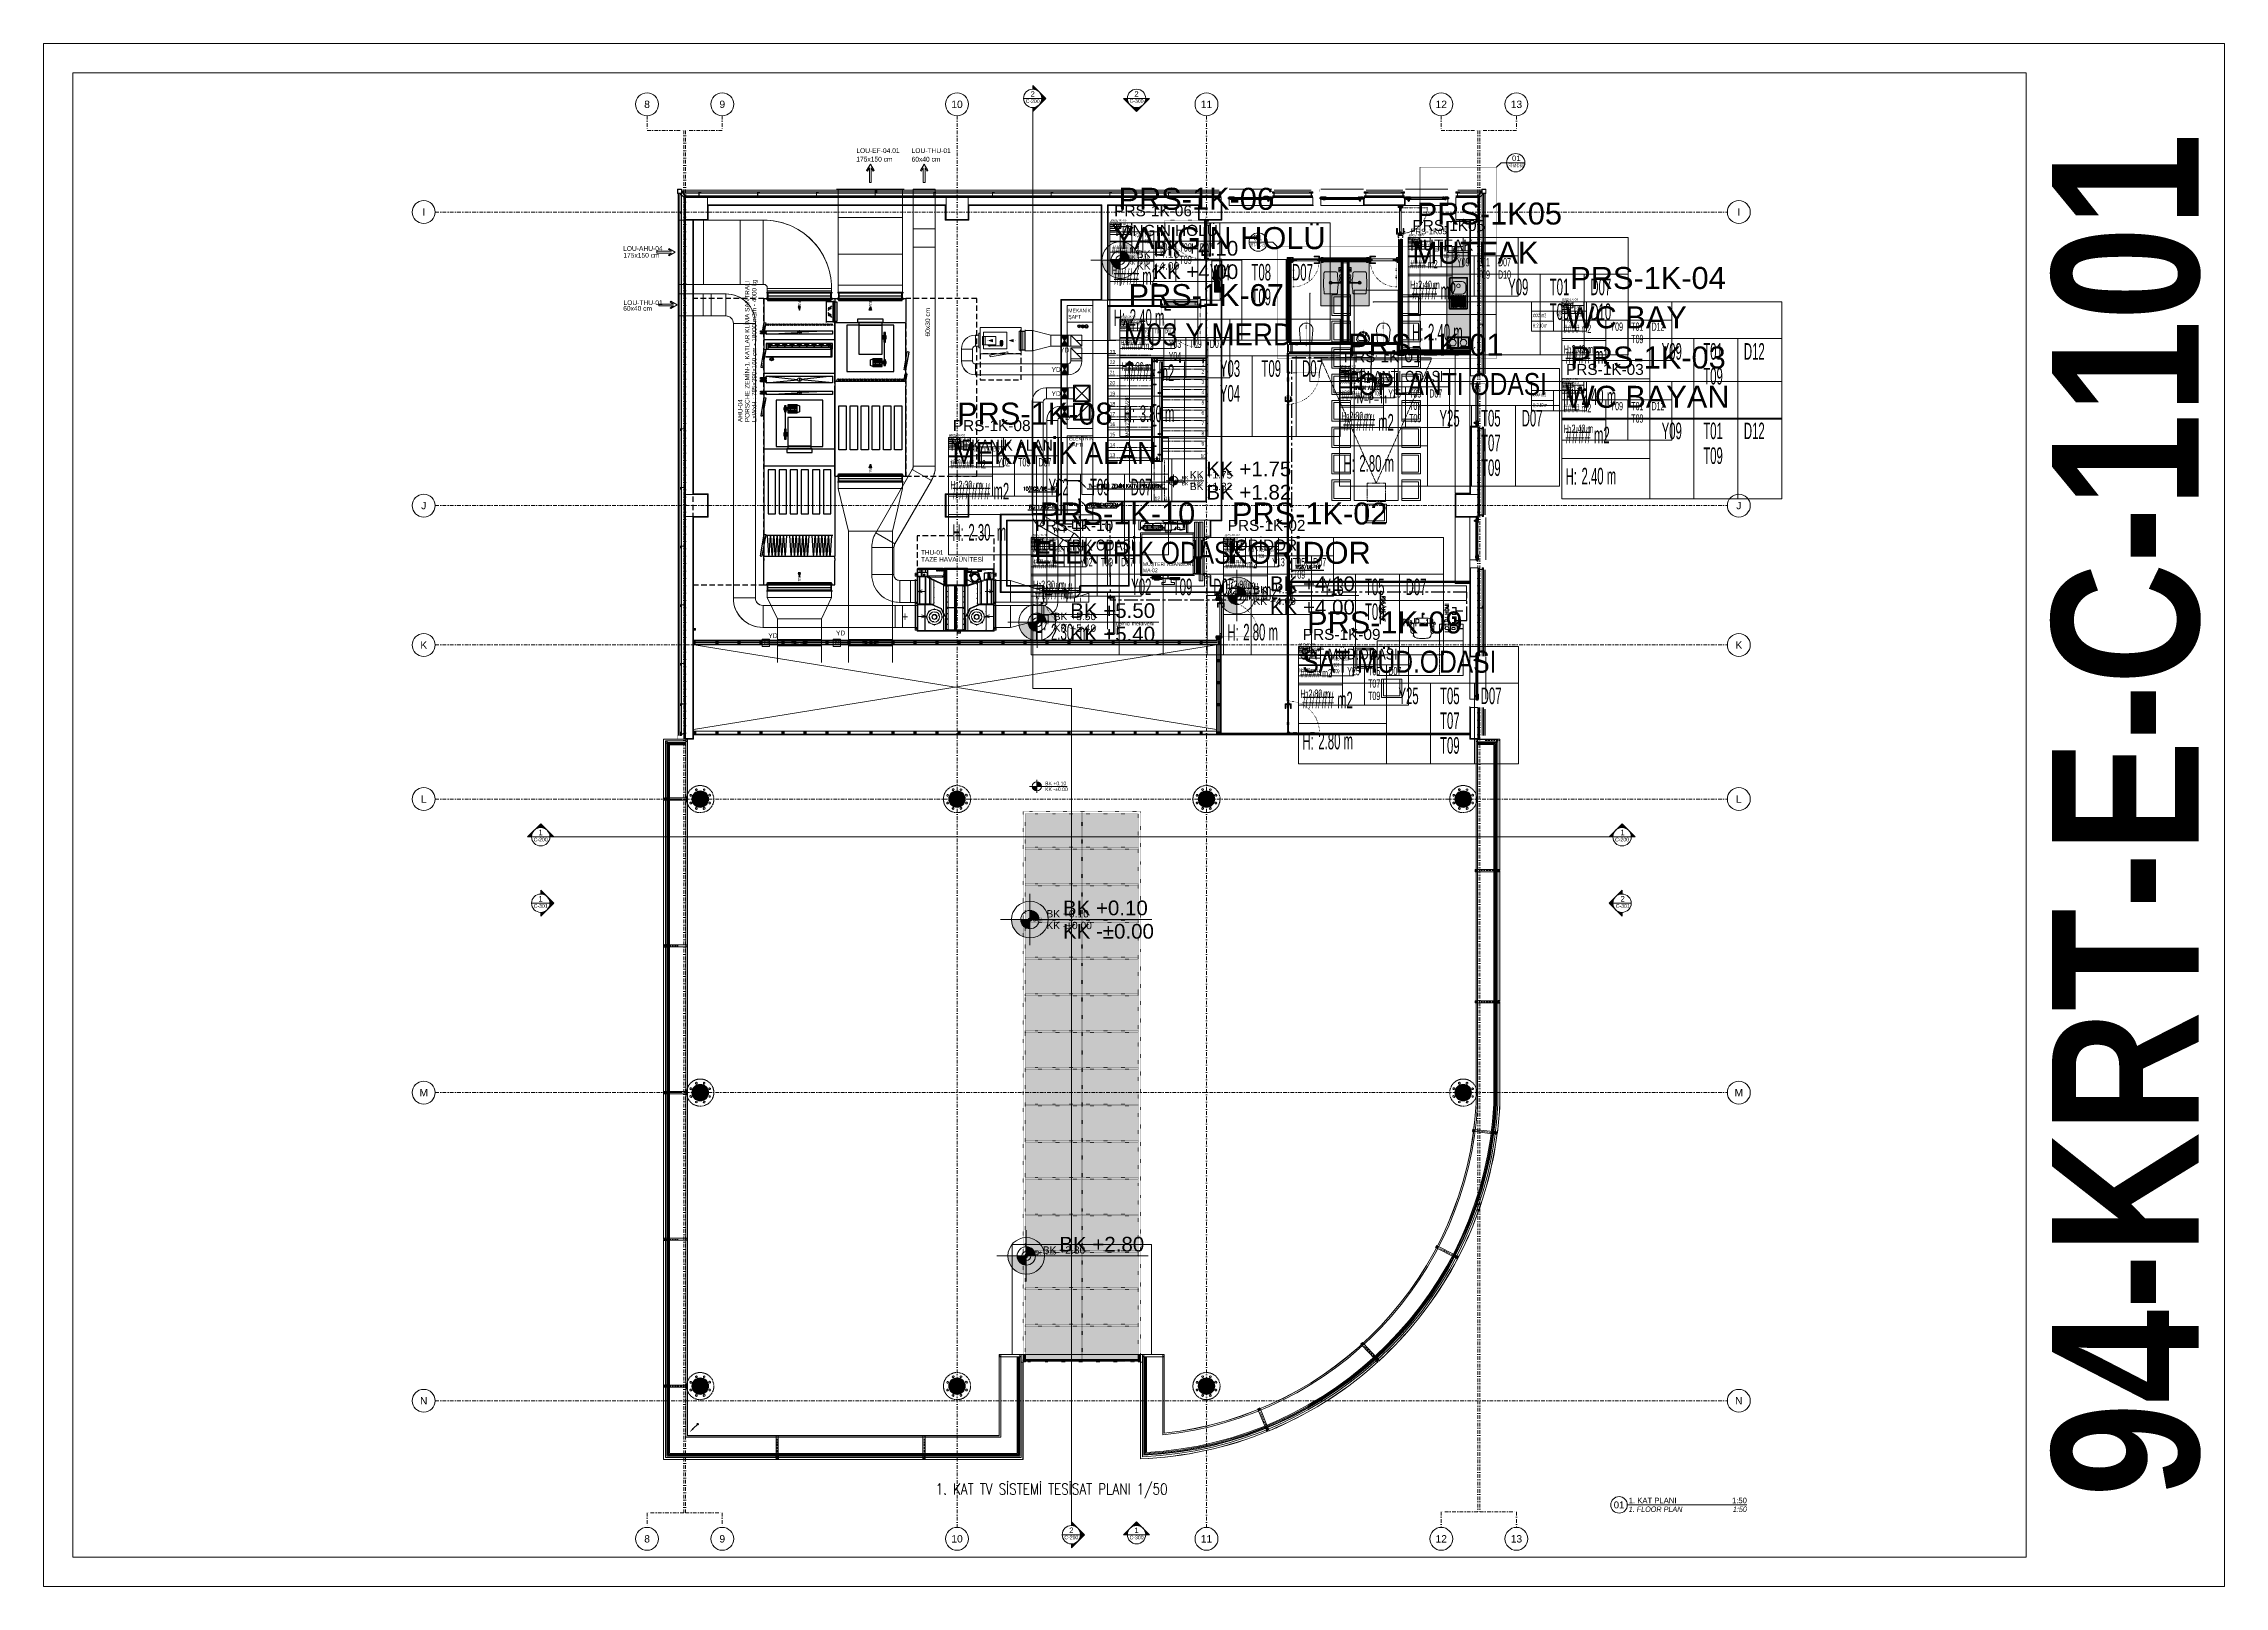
# Model space of a CAD drawing. Extents: x -9058 to 11890, y 0 to 8114.
# Drawn here: x 5945 to 11890, y 0 to 4205 of the extents above; entities that cross this region are included whole.
import ezdxf
from ezdxf.enums import TextEntityAlignment as Align

# ---------------------------------------------------------------- set-up
doc = ezdxf.new("R2010")
doc.units = 0
doc.header["$LTSCALE"] = 10
doc.header["$MEASUREMENT"] = 0
for name, pattern in [('CENTER', [2, 1.25, -0.25, 0.25, -0.25]), ('DASHDOT', [1, 0.5, -0.25, 0, -0.25]), ('DASHED', [0.75, 0.5, -0.25]), ('DOT2', [0.125, 0, -0.125]), ('HIDDEN', [0.375, 0.25, -0.125]), ('HIDDEN2', [4.7625, 3.175, -1.5875])]:
    doc.linetypes.add(name, pattern=pattern)
doc.layers.get('0').update_dxf_attribs({"color": 9, "lineweight": 9})
for name, color, linetype, lineweight in [('00', 9, 'Continuous', 9), ('01', 9, 'Continuous', 9), ('03S', 255, 'Continuous', 9), ('04S', 8, 'Continuous', 9), ('05', 9, 'Continuous', 9), ('05V', 9, 'Continuous', 9), ('06B', 9, 'Continuous', 9), ('06C', 9, 'Continuous', 9), ('06D', 9, 'Continuous', 9), ('07K', 8, 'Continuous', 9), ('09', 9, 'Continuous', 9), ('10', 9, 'Continuous', 9), ('11', 9, 'Continuous', 9), ('12', 9, 'Continuous', 9), ('14', 9, 'Continuous', 9), ('15', 9, 'Continuous', 9), ('19', 9, 'Continuous', 9), ('19D', 9, 'DOT2', 9), ('20', 9, 'DOT2', 9), ('21', 9, 'Continuous', 9), ('21 @ 1 (1)', 9, 'Continuous', 9), ('21 @ 1 (2)', 9, 'Continuous', 9), ('21 @ 10 (1)', 9, 'Continuous', 9), ('21 @ 10 (2)', 9, 'Continuous', 9), ('21 @ 10 (3)', 9, 'Continuous', 9), ('21 @ 2 (1)', 9, 'Continuous', 9), ('21 @ 2 (2)', 9, 'Continuous', 9), ('21 @ 20', 9, 'Continuous', 9), ('21 @ 5 (1)', 9, 'Continuous', 9), ('21 @ 5 (2)', 9, 'Continuous', 9), ('21_mahal200', 9, 'Continuous', 9), ('21_mahal200 @ 1', 9, 'Continuous', 9), ('21_mahal200 @ 10 (1)', 9, 'Continuous', 9), ('21_mahal200 @ 10 (2)', 9, 'Continuous', 9), ('21_mahal200 @ 2', 9, 'Continuous', 9), ('21_mahal200 @ 20', 9, 'Continuous', 9), ('21_mahal200 @ 5 (1)', 9, 'Continuous', 9), ('21_mahal200 @ 5 (2)', 9, 'Continuous', 9), ('24', 9, 'DASHDOT', 9), ('30H-Mimari', 9, 'DOT2', 9), ('32-ekipman', 8, 'Continuous', 9), ('33', 9, 'BATTING', 9), ('35', 9, 'Continuous', 9), ('40A', 9, 'Continuous', 9), ('E-DATA LCD EKRAN', 7, 'Continuous', 30), ('E-DATA PRİZİ (RJ45)', 7, 'Continuous', 30), ('E-KABLO', 7, 'Continuous', 30), ('E-TV AMFİ KUTUSU', 7, 'Continuous', 30), ('E-YAZI', 7, 'Continuous', 30), ('E-YUKARI ÇIKAN HAT', 7, 'Continuous', 30), ('E-YUKARIDAN GELEN HAT', 7, 'Continuous', 30)]:
    doc.layers.add(name, color=color, linetype=linetype, lineweight=lineweight)
doc.styles.add('$0$Arial', font='arial.ttf', dxfattribs={"height": 2.5})
doc.styles.add('$1$Arial', font='arial.ttf', dxfattribs={"height": 2.5})
doc.styles.add('Arial', font='arial.ttf', dxfattribs={"height": 2.5})
doc.styles.add('CENTURY', font='GOTHIC.TTF', dxfattribs={"width": 0.8})
doc.styles.add('E-YAZI', font='txttw.shx')
doc.styles.add('LUCIDASANS', font='arial.ttf', dxfattribs={"width": 0.8})
doc.styles.add('MuuM_TEXT-BOLD', font='ARIALNB.TTF')
doc.styles.add('MuuM_TEXT-ITALIC', font='ARIALNI.TTF')
doc.styles.add('MuuM_TEXT-STANDART', font='ARIALN.TTF')
doc.styles.add('Y200-ARIAL', font='arial.ttf', dxfattribs={"width": 0.8})
doc.linetypes.add('BATTING', pattern='A,0.0001,-0.1,[134,ltypeshp.shx,S=0.1,R=0,X=-0.1,Y=0],-0.2,[134,ltypeshp.shx,S=0.1,R=180,X=0.1,Y=0],-0.1', length=0.4001)
doc.dimstyles.new('MuuM_Annotative', dxfattribs={"dimscale": 0.1, "dimtxt": 2, "dimasz": 1, "dimexe": 1, "dimexo": 1, "dimgap": 1, "dimtad": 1, "dimdec": 1, "dimrnd": 0.5, "dimdsep": 46, "dimtxsty": 'MuuM_TEXT-STANDART', "dimblk": 'ARCHTICK', "dimcen": 0, "dimdle": 0.15, "dimclrd": 256, "dimclre": 256, "dimclrt": 256, "dimadec": 0, "dimazin": 0, "dimtfac": 5, "dimtdec": 1, "dimtix": 1, "dimtmove": 2, "dimatfit": 3, "dimldrblk": 'DOT', "dimfxl": 3, "dimfxlon": 1, "dimtolj": 1, "dimlwd": -1, "dimlwe": -1, "dimarcsym": 0})
pattern_1 = [(225, (-4013.78252, -7292.21558), (-0.0883883476, 0.0883883476), []), (135, (-4013.78252, -7292.21558), (0.0883883476, 0.0883883476), [])]
pattern_2 = [(225, (-4013.78252, -7279.21108), (-0.0883883476, 0.0883883476), []), (135, (-4013.78252, -7279.21108), (0.0883883476, 0.0883883476), [])]
pattern_3 = [(225, (-4017.50971, -7287.43021), (-0.0883883476, 0.0883883476), []), (135, (-4017.50971, -7287.43021), (0.0883883476, 0.0883883476), [])]
pattern_4 = [(225, (-4038.56212, -7284.97416), (-0.0883883476, 0.0883883476), []), (135, (-4038.56212, -7284.97416), (0.0883883476, 0.0883883476), [])]
pattern_5 = [(225, (-4017.50971, -7280.92107), (-0.0883883476, 0.0883883476), []), (135, (-4017.50971, -7280.92107), (0.0883883476, 0.0883883476), [])]
pattern_6 = [(225, (-4013.78252, -7165.58822), (-0.0883883476, 0.0883883476), []), (135, (-4013.78252, -7165.58822), (0.0883883476, 0.0883883476), [])]
pattern_7 = [(225, (-4013.78252, -7472.22006), (-0.0883883476, 0.0883883476), []), (135, (-4013.78252, -7472.22006), (0.0883883476, 0.0883883476), [])]
pattern_8 = [(225, (-4013.78252, -7920.21278), (-0.0883883476, 0.0883883476), []), (135, (-4013.78252, -7920.21278), (0.0883883476, 0.0883883476), [])]
pattern_9 = [(315, (17305.22067, -1688.45941), (-0.0883883476, -0.0883883476), []), (225, (17305.22067, -1688.45941), (-0.0883883476, 0.0883883476), [])]

# ---------------------------------------------------------------- blocks, each defined once
blk = doc.blocks.new('p-dolay-porschee')
blk.add_lwpolyline([(0, 0), (100, 0), (100, -100), (0, -100)], close=True)
blk = doc.blocks.new('*U748')
at = {"layer": '10'}
h = blk.add_hatch(dxfattribs=at)
h.set_pattern_fill('NET', color=256, angle=315, style=0)
h.set_pattern_definition(pattern_1)
h.paths.add_polyline_path([(-2.9, 673.5), (-2.9, 673.4), (-3, 673.4), (-3, 673.4), (-3, 673.4), (-3.2, 673.4), (-3.2, 673.1), (-3, 673.1), (-3, 673.2), (-2.9, 673.1), (-2.9, 673), (-2.5, 672.9), (-2.5, 673), (-2.6, 673), (-2.8, 673.1, 0.2599), (-2.5, 673.2), (-2.5, 673.5, 0.382682)])
h.paths.add_polyline_path([(-2.8, 673.2), (-2.8, 673.4, -2.16717)], flags=16)
h = blk.add_hatch(dxfattribs=at)
h.set_pattern_fill('NET', color=256, angle=315, style=0)
h.set_pattern_definition([(225, (-4038.56212, -7297.97866), (-0.0883883476, 0.0883883476), []), (135, (-4038.56212, -7297.97866), (0.0883883476, 0.0883883476), [])])
h.paths.add_polyline_path([(-3.1, 678.1), (-2, 678.1), (-2, 677.9), (-3.1, 677.9)])
h = blk.add_hatch(dxfattribs=at)
h.set_pattern_fill('NET', color=256, angle=315, style=0)
h.set_pattern_definition([(225, (-4017.50971, -7300.4347), (-0.0883883476, 0.0883883476), []), (135, (-4017.50971, -7300.4347), (0.0883883476, 0.0883883476), [])])
h.paths.add_polyline_path([(-2.8, 674.7), (-2.5, 674.7), (-2.5, 673.6), (-2.8, 673.6)])
h = blk.add_hatch(dxfattribs=at)
h.set_pattern_fill('NET', color=256, angle=315, style=0)
h.set_pattern_definition([(225, (-4017.50971, -7293.92556), (-0.0883883476, 0.0883883476), []), (135, (-4017.50971, -7293.92556), (0.0883883476, 0.0883883476), [])])
h.paths.add_polyline_path([(-1.5, 674.7), (-1.2, 674.7), (-1.2, 673.6), (-1.5, 673.6)])
h = blk.add_hatch(dxfattribs=at)
h.set_pattern_fill('NET', color=256, angle=315, style=0)
h.set_pattern_definition(pattern_1)
h.paths.add_polyline_path([(-1.1, 673.5), (-1.1, 673.4), (-1, 673.4), (-1, 673.4), (-1, 673.4), (-0.8, 673.4), (-0.8, 673.1), (-1, 673.1), (-1, 673.2), (-1.1, 673.1), (-1.1, 673), (-1.5, 672.9), (-1.5, 673), (-1.4, 673), (-1.2, 673.1, -0.2599), (-1.5, 673.2), (-1.5, 673.5, -0.382682)])
h.paths.add_polyline_path([(-1.2, 673.2), (-1.2, 673.4, 2.16717)], flags=16)
h = blk.add_hatch(dxfattribs=at)
h.set_pattern_fill('NET', color=256, angle=315, style=0)
h.set_pattern_definition(pattern_2)
h.paths.add_polyline_path([(-2.9, 4.5), (-2.9, 4.6), (-3, 4.6), (-3, 4.6), (-3, 4.6), (-3.2, 4.6), (-3.2, 4.9), (-3, 4.9), (-3, 4.8), (-2.9, 4.9), (-2.9, 5), (-2.5, 5.1), (-2.5, 5), (-2.6, 5), (-2.8, 4.9, -0.2599), (-2.5, 4.8), (-2.5, 4.5, -0.382682)])
h.paths.add_polyline_path([(-2.8, 4.8), (-2.8, 4.6, 2.16717)], flags=16)
h = blk.add_hatch(dxfattribs=at)
h.set_pattern_fill('NET', color=256, angle=315, style=0)
h.set_pattern_definition(pattern_4)
h.paths.add_polyline_path([(-3.1, -0.1), (-2, -0.1), (-2, 0.1), (-3.1, 0.1)])
h = blk.add_hatch(dxfattribs=at)
h.set_pattern_fill('NET', color=256, angle=315, style=0)
h.set_pattern_definition(pattern_3)
h.paths.add_polyline_path([(-2.8, 3.3), (-2.5, 3.3), (-2.5, 4.4), (-2.8, 4.4)])
h = blk.add_hatch(dxfattribs=at)
h.set_pattern_fill('NET', color=256, angle=315, style=0)
h.set_pattern_definition(pattern_2)
h.paths.add_polyline_path([(-1.1, 4.5), (-1.1, 4.6), (-1, 4.6), (-1, 4.6), (-1, 4.6), (-0.8, 4.6), (-0.8, 4.9), (-1, 4.9), (-1, 4.8), (-1.1, 4.9), (-1.1, 5), (-1.5, 5.1), (-1.5, 5), (-1.4, 5), (-1.2, 4.9, 0.2599), (-1.5, 4.8), (-1.5, 4.5, 0.382682)])
h.paths.add_polyline_path([(-1.2, 4.8), (-1.2, 4.6, -2.16717)], flags=16)
h = blk.add_hatch(dxfattribs=at)
h.set_pattern_fill('NET', color=256, angle=315, style=0)
h.set_pattern_definition(pattern_5)
h.paths.add_polyline_path([(-1.5, 3.3), (-1.2, 3.3), (-1.2, 4.4), (-1.5, 4.4)])
at = {"layer": '06D'}
for points in [[(-4, 673), (-4, 5)], [(0, 673), (0, 5)]]:
    blk.add_lwpolyline(points, dxfattribs=at)
at = {"layer": '10'}
for points in [[(-1, 677.9), (-1.5, 677.9), (-1.5, 678.1), (-1.7, 678.1), (-1.7, 677.9), (-3.3, 677.9), (-3.3, 678.1), (-3.8, 678.1), (-3.8, 678), (-4, 678), (-4, 673), (-2.9, 673), (-2.9, 673.1), (-3.1, 673.2), (-3.1, 673.1), (-3.4, 673.1), (-3.4, 673.4), (-2.9, 673.4), (-2.9, 673.5), (-2.8, 673.6), (-2.8, 676.8), (-2.5, 676.9), (-2.5, 677.2), (-3.1, 677.2), (-3.1, 677.5), (-1, 677.5)], [(-3, 676.1), (-3, 676.8), (-3.7, 676.8), (-3.7, 676.8), (-3.8, 676.8), (-3.8, 676), (-3.7, 676), (-3.6, 676.1)], [(-1, 0.1), (-1.5, 0.1), (-1.5, -0.1), (-1.7, -0.1), (-1.7, 0.1), (-3.3, 0.1), (-3.3, -0.1), (-3.8, -0.1), (-3.8, 0), (-4, 0), (-4, 5), (-2.9, 5), (-2.9, 4.9), (-3.1, 4.8), (-3.1, 4.9), (-3.4, 4.9), (-3.4, 4.6), (-2.9, 4.6), (-2.9, 4.4), (-2.8, 4.4), (-2.8, 1.2), (-2.5, 1.1), (-2.5, 0.8), (-3.1, 0.8), (-3.1, 0.5), (-1, 0.5)], [(-3, 1.9), (-3, 1.2), (-3.7, 1.2), (-3.7, 1.2), (-3.8, 1.2), (-3.8, 2), (-3.7, 2), (-3.6, 1.9)]]:
    blk.add_lwpolyline(points, close=True, dxfattribs=at)
for points in [[(-3.6, 675.3), (-3.6, 675.4), (-3.8, 675.4), (-3.8, 673.2), (-3.6, 673.2), (-3.6, 673.5), (-3, 673.5), (-3, 675.4)], [(-3.2, 673.4), (-3.2, 673.1)], [(-3.1, 677.9), (-3.1, 678.1), (-2, 678.1)], [(-2.9, 673), (-2.5, 672.9)], [(-2.8, 676), (-1.2, 676)], [(-2.5, 674.7), (-2.8, 674.7)], [(-2.8, 673.6), (-2.8, 673.6), (-2.5, 673.6)], [(-2.8, 673.1), (-2.6, 673), (-2.5, 673)], [(-2, 677.9), (-2, 678.1)], [(-1.5, 674.7), (-1.2, 674.7)], [(-0.9, 673.6), (-0.9, 673.6), (-1.5, 673.6)], [(-1.2, 673.1), (-1.4, 673), (-1.5, 673)], [(-1.1, 673), (-1.5, 672.9)], [(-0.2, 673.2), (-0.6, 673.2), (-0.6, 673.5), (-0.9, 673.5), (-0.9, 673.6), (-1.1, 673.5), (-1.1, 673.4), (-1, 673.4), (-1, 673.4), (-1, 673.4), (-0.7, 673.4), (-0.7, 673.1), (-1, 673.1), (-1, 673.2), (-1.1, 673.1), (-1.1, 673), (0, 673), (0, 678)], [(-0.8, 673.4), (-0.8, 673.1)], [(-3.6, 2.7), (-3.6, 2.6), (-3.8, 2.6), (-3.8, 4.8), (-3.6, 4.8), (-3.6, 4.5), (-3, 4.5), (-3, 2.6)], [(-3.2, 4.6), (-3.2, 4.9)], [(-3.1, 0.1), (-3.1, -0.1), (-2, -0.1)], [(-2.9, 5), (-2.5, 5.1)], [(-2.8, 4.9), (-2.6, 5), (-2.5, 5)], [(-2.8, 4.4), (-2.8, 4.4), (-2.5, 4.4)], [(-2.5, 3.3), (-2.8, 3.3)], [(-2.8, 2), (-1.2, 2)], [(-2, 0.1), (-2, -0.1)], [(-1.1, 5), (-1.5, 5.1)], [(-1.2, 4.9), (-1.4, 5), (-1.5, 5)], [(-0.9, 4.4), (-0.9, 4.4), (-1.5, 4.4)], [(-1.5, 3.3), (-1.2, 3.3)], [(-0.2, 4.8), (-0.6, 4.8), (-0.6, 4.5), (-0.9, 4.5), (-0.9, 4.4), (-1.1, 4.5), (-1.1, 4.6), (-1, 4.6), (-1, 4.6), (-1, 4.6), (-0.7, 4.6), (-0.7, 4.9), (-1, 4.9), (-1, 4.8), (-1.1, 4.9), (-1.1, 5), (0, 5), (0, 0)], [(-0.8, 4.6), (-0.8, 4.9)]]:
    blk.add_lwpolyline(points, dxfattribs=at)
for points in [[(-3, 675.4), (-3.4, 675.4), (-3.4, 675.3, -1), (-3.6, 675.3, 1)], [(-2.8, 673.4), (-2.8, 673.2, 1)], [(-1.2, 673.6), (-1.2, 676.9, 0.414214), (-1.5, 677.2), (-2.5, 677.2)], [(-1.2, 673.4), (-1.2, 673.2, -1)], [(-0.3, 673.9), (-0.8, 673.9, -0.414214), (-0.9, 674), (-0.9, 677.3), (-0.1, 677.3)], [(-0.9, 673.5), (-0.3, 673.6, 0.833203), (-0.3, 673.9, 0.447088)], [(0, 678), (-0.1, 678), (-0.1, 677.7), (-0.6, 677.7, 1), (-0.6, 677.5)], [(-0.6, 677.5, 0.305404), (-0.5, 677.5, 5.773092)], [(-0.5, 677.5), (-0.1, 677.5), (-0.1, 673.2), (-0.1, 673.2, -0.561743), (-0.1, 673.1, -0.595966), (-0.2, 673.2, 2.204878)], [(-3, 2.6), (-3.4, 2.6), (-3.4, 2.7, 1), (-3.6, 2.7, -1)], [(-2.8, 4.6), (-2.8, 4.8, -1)], [(-1.2, 4.4), (-1.2, 1.1, -0.414214), (-1.5, 0.8), (-2.5, 0.8)], [(-1.2, 4.6), (-1.2, 4.8, 1)], [(-0.9, 4.5), (-0.3, 4.4, -0.833203), (-0.3, 4.1, -0.447088)], [(-0.3, 4.1), (-0.8, 4.1, 0.414214), (-0.9, 4), (-0.9, 0.7), (-0.1, 0.7)], [(0, 0), (-0.1, 0), (-0.1, 0.3), (-0.6, 0.3, -1), (-0.6, 0.5)], [(-0.6, 0.5, -0.305404), (-0.5, 0.5, -5.773092)], [(-0.5, 0.5), (-0.1, 0.5), (-0.1, 4.8), (-0.1, 4.8, 0.561743), (-0.1, 4.9, 0.595966), (-0.2, 4.8, -2.204878)]]:
    blk.add_lwpolyline(points, format="xyb", dxfattribs=at)
for centre, radius, start, end in [((-2.7, 673.3), 0.273, 35.97376, 126.42893), ((-2.7, 673.3), 0.125, 229.54015, 130.45985), ((-2.7, 673.4), 0.253, 258.66756, 324.12581), ((-1.3, 673.3), 0.273, 53.57107, 144.02624), ((-1.3, 673.4), 0.253, 215.87419, 281.33244), ((-1.3, 673.3), 0.125, 49.54015, 310.45985), ((-2.7, 4.7), 0.273, 233.57107, 324.02624), ((-2.7, 4.6), 0.253, 35.87419, 101.33244), ((-2.7, 4.7), 0.125, 229.54015, 130.45985), ((-1.3, 4.6), 0.253, 78.66756, 144.12581), ((-1.3, 4.7), 0.273, 215.97376, 306.42893), ((-1.3, 4.7), 0.125, 49.54015, 310.45985)]:
    blk.add_arc(centre, radius, start, end, dxfattribs=at)
at = {"layer": '15'}
for points in [[(-2.5, 676), (-2.5, 2)], [(-1.5, 2), (-1.5, 676)]]:
    blk.add_lwpolyline(points, dxfattribs=at)
blk = doc.blocks.new('p-audi-conference')
for points in [[(0, 271.8), (55.88, 271.8), (55.88, 221), (0, 221)], [(5.08, 266.72), (50.8, 266.72), (50.8, 221), (5.08, 221)], [(72.06, 271.8), (127.94, 271.8), (127.94, 221), (72.06, 221)], [(77.14, 266.72), (122.86, 266.72), (122.86, 221), (77.14, 221)], [(144.12, 271.8), (200, 271.8), (200, 221), (144.12, 221)], [(149.2, 266.72), (194.92, 266.72), (194.92, 221), (149.2, 221)], [(216.18, 271.8), (272.06, 271.8), (272.06, 221), (216.18, 221)], [(221.26, 266.72), (266.98, 266.72), (266.98, 221), (221.26, 221)], [(288.24, 271.8), (344.12, 271.8), (344.12, 221), (288.24, 221)], [(293.32, 266.72), (339.04, 266.72), (339.04, 221), (293.32, 221)], [(360.3, 271.8), (416.18, 271.8), (416.18, 221), (360.3, 221)], [(365.38, 266.72), (411.1, 266.72), (411.1, 221), (365.38, 221)], [(432.36, 271.8), (488.24, 271.8), (488.24, 221), (432.36, 221)], [(437.44, 266.72), (483.16, 266.72), (483.16, 221), (437.44, 221)], [(504.42, 271.8), (560.3, 271.8), (560.3, 221), (504.42, 221)], [(509.5, 266.72), (555.22, 266.72), (555.22, 221), (509.5, 221)], [(-60.8, 123.06), (-60.8, 178.94), (-10, 178.94), (-10, 123.06)], [(0, 211), (573.3, 211), (573.3, 91), (0, 91)], [(-55.72, 128.14), (-55.72, 173.86), (-10, 173.86), (-10, 128.14)], [(0, 30.2), (55.88, 30.2), (55.88, 81), (0, 81)], [(5.08, 35.28), (50.8, 35.28), (50.8, 81), (5.08, 81)], [(72.06, 30.2), (127.94, 30.2), (127.94, 81), (72.06, 81)], [(77.14, 35.28), (122.86, 35.28), (122.86, 81), (77.14, 81)], [(144.12, 30.2), (200, 30.2), (200, 81), (144.12, 81)], [(149.2, 35.28), (194.92, 35.28), (194.92, 81), (149.2, 81)], [(216.18, 30.2), (272.06, 30.2), (272.06, 81), (216.18, 81)], [(221.26, 35.28), (266.98, 35.28), (266.98, 81), (221.26, 81)], [(288.24, 30.2), (344.12, 30.2), (344.12, 81), (288.24, 81)], [(293.32, 35.28), (339.04, 35.28), (339.04, 81), (293.32, 81)], [(360.3, 30.2), (416.18, 30.2), (416.18, 81), (360.3, 81)], [(365.38, 35.28), (411.1, 35.28), (411.1, 81), (365.38, 81)], [(432.36, 30.2), (488.24, 30.2), (488.24, 81), (432.36, 81)], [(437.44, 35.28), (483.16, 35.28), (483.16, 81), (437.44, 81)], [(504.42, 30.2), (560.3, 30.2), (560.3, 81), (504.42, 81)], [(509.5, 35.28), (555.22, 35.28), (555.22, 81), (509.5, 81)]]:
    blk.add_lwpolyline(points, close=True)
blk.add_lwpolyline([(0, 91), (573.3, 91)])
blk = doc.blocks.new('p-s-profil')
at = {"layer": '10'}
blk.add_lwpolyline([(9, 15.3), (4.6, 15.3), (4.6, 0.4), (0, 0.4), (0, 0), (5, 0), (5, 14.9), (9, 14.9), (9, 15.3)], dxfattribs=at)
blk.add_lwpolyline([(9, 15.3), (4.6, 15.3), (4.6, 0.4), (0, 0.4), (0, 0), (5, 0), (5, 14.9), (9, 14.9), (9, 15.3)], dxfattribs=at)
blk = doc.blocks.new('p-kutu_profil_40x40')
h = blk.add_hatch(color=256)
h.dxf.hatch_style = 1
h.paths.add_polyline_path([(0, 0), (4, 0), (4, 4), (0, 4)])
h = blk.add_hatch(color=255)
h.dxf.hatch_style = 1
h.paths.add_polyline_path([(0, 0), (4, 0), (4, 4), (0, 4)])
blk.add_lwpolyline([(0, 0), (4, 0), (4, 4), (0, 4)], close=True)
at = {"layer": '10'}
for points in [[(0, 4), (4, 4), (4, 0), (0, 0)], [(0, 4), (4, 4), (4, 0), (0, 0)], [(0, 0), (4, 0), (4, 4), (0, 4)], [(0.3, 3.7), (3.7, 3.7), (3.7, 0.3), (0.3, 0.3)], [(0.3, 3.7), (3.7, 3.7), (3.7, 0.3), (0.3, 0.3)]]:
    blk.add_lwpolyline(points, close=True, dxfattribs=at)
blk = doc.blocks.new('REFADSX')
at = {"lineweight": -3}
for p, q in [((-160, 2002), (-160, 3802)), ((-67, 2032), (-67, 3772)), ((0, 3870), (61, 3870)), ((0, 1935), (0, 3870)), ((25, 2002), (25, 3802)), ((61, 3870), (661, 3870)), ((661, 3870), (661, 3870)), ((2061, 3870), (661, 3870)), ((661, 1960), (661, 3845)), ((1469, 3957), (1460, 3908)), ((1952, 3821), (1460, 3908)), ((1961, 3870), (1469, 3957)), ((1961, 3870), (1952, 3821)), ((2064, 3905), (2055, 3855)), ((2252, 3821), (2055, 3855)), ((2261, 3870), (2061, 3870)), ((2261, 3870), (2064, 3905)), ((2236, 3790), (2186, 3815)), ((2186, 3765), (2236, 3790)), ((2236, 3740), (2186, 3765)), ((2186, 3715), (2236, 3740)), ((2236, 3690), (2186, 3715)), ((2186, 3665), (2236, 3690)), ((2236, 3640), (2186, 3665)), ((2186, 3615), (2236, 3640)), ((2236, 3590), (2186, 3615)), ((2186, 3565), (2236, 3590)), ((2261, 3870), (2252, 3821)), ((2261, 1935), (2261, 3870)), ((2322, 3870), (2261, 3870)), ((2322, 3870), (2383, 3870)), ((2883, 3870), (2383, 3870)), ((4183, 3870), (2883, 3870)), ((4783, 3870), (4183, 3870)), ((4844, 3870), (4783, 3870)), ((4819, 2002), (4819, 3802)), ((4844, 1935), (4844, 3870)), ((4911, 2032), (4911, 3772)), ((5004, 2002), (5004, 3802)), ((744, 3222), (744, 2584)), ((1822, 3288), (934, 3288)), ((1676, 3222), (1676, 2966)), ((1711, 3222), (1711, 2966)), ((1752, 3222), (1752, 2966)), ((1793, 3222), (1793, 2966)), ((1828, 3222), (1828, 2966)), ((1851, 3222), (1851, 2966)), ((1860, 3222), (1860, 2966)), ((2236, 3540), (2186, 3565)), ((2186, 3515), (2236, 3540)), ((2236, 3490), (2186, 3515)), ((2186, 3465), (2236, 3490)), ((2236, 3440), (2186, 3465)), ((2186, 3415), (2236, 3440)), ((2236, 3390), (2186, 3415)), ((2186, 3365), (2236, 3390)), ((2236, 3340), (2186, 3365)), ((2186, 3315), (2236, 3340)), ((2236, 3290), (2186, 3315)), ((2186, 3265), (2236, 3290)), ((2236, 3240), (2186, 3265)), ((2186, 3215), (2236, 3240)), ((2236, 3190), (2186, 3215)), ((2186, 3165), (2236, 3190)), ((2236, 3140), (2186, 3165)), ((2186, 3115), (2236, 3140)), ((2236, 3090), (2186, 3115)), ((2186, 3065), (2236, 3090)), ((2236, 3040), (2186, 3065)), ((2186, 3015), (2236, 3040)), ((2236, 2990), (2186, 3015)), ((2186, 2965), (2236, 2990)), ((2236, 2940), (2186, 2965)), ((2186, 2915), (2236, 2940)), ((2236, 2890), (2186, 2915)), ((2186, 2865), (2236, 2890)), ((2236, 2840), (2186, 2865)), ((2186, 2815), (2236, 2840)), ((2236, 2790), (2186, 2815)), ((2186, 2765), (2236, 2790)), ((2236, 2740), (2186, 2765)), ((2186, 2715), (2236, 2740)), ((2236, 2690), (2186, 2715)), ((2186, 2665), (2236, 2690)), ((2236, 2640), (2186, 2665)), ((2186, 2615), (2236, 2640)), ((2236, 2590), (2186, 2615)), ((2186, 2565), (2236, 2590)), ((2236, 2540), (2186, 2565)), ((2186, 2515), (2236, 2540)), ((2236, 2490), (2186, 2515)), ((2186, 2465), (2236, 2490)), ((2236, 2440), (2186, 2465)), ((2186, 2415), (2236, 2440)), ((2236, 2390), (2186, 2415)), ((2186, 2365), (2236, 2390)), ((-160, 68), (-160, 1868)), ((-67, 98), (-67, 1838)), ((0, 1935), (61, 1935)), ((0, 0), (0, 1935)), ((0, 1935), (61, 1935)), ((25, 68), (25, 1868)), ((61, 1935), (661, 1935)), ((61, 1935), (661, 1935)), ((63, 1885), (660, 1885)), ((203, 1846), (335, 1739)), ((388, 1739), (520, 1846)), ((661, 1935), (861, 1935)), ((661, 1935), (661, 1935)), ((2061, 1935), (661, 1935)), ((686, 1855), (736, 1880)), ((736, 1830), (686, 1855)), ((686, 1805), (736, 1830)), ((736, 1780), (686, 1805)), ((861, 1935), (1061, 1935)), ((881, 1874), (925, 1018)), ((1061, 1935), (1122, 1935)), ((1122, 0), (1122, 1935)), ((1122, 1935), (1183, 1935)), ((1183, 1935), (1983, 1935)), ((1313, 1768), (1221, 1806)), ((1313, 1768), (1242, 1838)), ((1983, 1935), (2044, 1935)), ((2044, 1935), (2044, 0)), ((2044, 1935), (2105, 1935)), ((2261, 1935), (2061, 1935)), ((2105, 1935), (2505, 1935)), ((2125, 1874), (2210, 1018)), ((2236, 2340), (2186, 2365)), ((2186, 2315), (2236, 2340)), ((2236, 2290), (2186, 2315)), ((2186, 2265), (2236, 2290)), ((2236, 2240), (2186, 2265)), ((2186, 2215), (2236, 2240)), ((2236, 2190), (2186, 2215)), ((2186, 2165), (2236, 2190)), ((2236, 2140), (2186, 2165)), ((2186, 2115), (2236, 2140)), ((2236, 2090), (2186, 2115)), ((2186, 2065), (2236, 2090)), ((2236, 2040), (2186, 2065)), ((2186, 2015), (2236, 2040)), ((2236, 1990), (2186, 2015)), ((2305, 1874), (2220, 1018)), ((2322, 1935), (2261, 1935)), ((2322, 1935), (2383, 1935)), ((2883, 1935), (2383, 1935)), ((2505, 1935), (2705, 1935)), ((2525, 1874), (2569, 1018)), ((2705, 1935), (4105, 1935)), ((4183, 1935), (2883, 1935)), ((4105, 1935), (4505, 1935)), ((4105, 25), (4105, 1910)), ((4783, 1935), (4183, 1935)), ((4505, 1935), (4566, 1935)), ((4566, 0), (4566, 1935)), ((4566, 1935), (4627, 1935)), ((4627, 1935), (5927, 1935)), ((4844, 1935), (4783, 1935)), ((5927, 1935), (6427, 1935)), ((6427, 1935), (7027, 1935)), ((6467, 1882), (6467, 1272)), ((7027, 0), (7027, 1935)), ((7088, 1935), (7027, 1935)), ((7088, 1935), (7149, 1935)), ((7749, 1935), (7149, 1935)), ((7810, 1935), (7749, 1935)), ((7785, 68), (7785, 1868)), ((7810, 0), (7810, 1935)), ((7877, 98), (7877, 1838)), ((7970, 68), (7970, 1868)), ((63, 1700), (660, 1700)), ((686, 1755), (736, 1780)), ((736, 1730), (686, 1755)), ((686, 1705), (736, 1730)), ((736, 1680), (686, 1705)), ((686, 1655), (736, 1680)), ((736, 1630), (686, 1655)), ((686, 1605), (736, 1630)), ((736, 1580), (686, 1605)), ((686, 1555), (736, 1580)), ((736, 1530), (686, 1555)), ((686, 1505), (736, 1530)), ((736, 1480), (686, 1505)), ((686, 1455), (736, 1480)), ((736, 1430), (686, 1455)), ((686, 1405), (736, 1430)), ((736, 1380), (686, 1405)), ((686, 1355), (736, 1380)), ((736, 1330), (686, 1355)), ((686, 1305), (736, 1330)), ((736, 1280), (686, 1305)), ((686, 1255), (736, 1280)), ((736, 1230), (686, 1255)), ((686, 1205), (736, 1230)), ((736, 1180), (686, 1205)), ((1313, 1768), (1213, 1767)), ((1313, 1568), (1213, 1567)), ((1313, 1368), (1213, 1367)), ((1313, 1768), (1221, 1729)), ((1313, 1568), (1221, 1606)), ((1313, 1568), (1221, 1529)), ((1313, 1368), (1221, 1406)), ((1313, 1368), (1221, 1329)), ((1313, 1168), (1221, 1206)), ((1313, 1768), (1242, 1697)), ((1313, 1568), (1242, 1638)), ((1313, 1568), (1242, 1497)), ((1313, 1368), (1242, 1438)), ((1313, 1368), (1242, 1297)), ((1313, 1168), (1242, 1238)), ((4022, 648), (4022, 1286)), ((6467, 1272), (6467, 662)), ((686, 1155), (736, 1180)), ((736, 1130), (686, 1155)), ((686, 1105), (736, 1130)), ((736, 1080), (686, 1105)), ((686, 1055), (736, 1080)), ((736, 1030), (686, 1055)), ((686, 1005), (736, 1030)), ((736, 980), (686, 1005)), ((686, 955), (736, 980)), ((736, 930), (686, 955)), ((686, 905), (736, 930)), ((736, 880), (686, 905)), ((686, 855), (736, 880)), ((736, 830), (686, 855)), ((686, 805), (736, 830)), ((736, 780), (686, 805)), ((686, 755), (736, 780)), ((736, 730), (686, 755)), ((686, 705), (736, 730)), ((736, 680), (686, 705)), ((686, 655), (736, 680)), ((736, 630), (686, 655)), ((686, 605), (736, 630)), ((736, 580), (686, 605)), ((898, 968), (958, 968)), ((928, 998), (928, 938)), ((974, 61), (930, 918)), ((1313, 1168), (1213, 1167)), ((1313, 968), (1213, 967)), ((1313, 768), (1213, 767)), ((1313, 1168), (1221, 1129)), ((1313, 968), (1221, 1006)), ((1313, 968), (1221, 929)), ((1313, 768), (1221, 806)), ((1313, 768), (1221, 729)), ((1313, 568), (1221, 606)), ((1313, 1168), (1242, 1097)), ((1313, 968), (1242, 1038)), ((1313, 968), (1242, 897)), ((1313, 768), (1242, 838)), ((1313, 768), (1242, 697)), ((1313, 568), (1242, 638)), ((2125, 61), (2210, 918)), ((2185, 968), (2245, 968)), ((2305, 61), (2220, 918)), ((2542, 968), (2602, 968)), ((2572, 998), (2572, 938)), ((2618, 61), (2574, 918)), ((2906, 648), (2906, 904)), ((2915, 648), (2915, 904)), ((2938, 648), (2938, 904)), ((2973, 648), (2973, 904)), ((3014, 648), (3014, 904)), ((3055, 648), (3055, 904)), ((3090, 648), (3090, 904)), ((6467, 662), (6467, 52)), ((0, 0), (61, 0)), ((61, 0), (661, 0)), ((661, 1), (669, 50)), ((661, 1), (858, -34)), ((661, 0), (861, 0)), ((669, 50), (866, 15)), ((686, 555), (736, 580)), ((736, 530), (686, 555)), ((686, 505), (736, 530)), ((736, 480), (686, 505)), ((686, 455), (736, 480)), ((736, 430), (686, 455)), ((686, 405), (736, 430)), ((736, 380), (686, 405)), ((686, 355), (736, 380)), ((736, 330), (686, 355)), ((686, 305), (736, 330)), ((736, 280), (686, 305)), ((686, 255), (736, 280)), ((736, 230), (686, 255)), ((686, 205), (736, 230)), ((736, 180), (686, 205)), ((686, 155), (736, 180)), ((736, 130), (686, 155)), ((686, 105), (736, 130)), ((736, 80), (686, 105)), ((686, 55), (736, 80)), ((858, -34), (866, 15)), ((861, 0), (1061, 0)), ((1061, 0), (1122, 0)), ((1122, 0), (1183, 0)), ((1183, 0), (1983, 0)), ((1313, 568), (1213, 567)), ((1313, 368), (1213, 367)), ((1313, 168), (1213, 167)), ((1313, 568), (1221, 529)), ((1313, 368), (1221, 406)), ((1313, 368), (1221, 329)), ((1313, 168), (1221, 206)), ((1313, 168), (1221, 129)), ((1313, 568), (1242, 497)), ((1313, 368), (1242, 438)), ((1313, 368), (1242, 297)), ((1313, 168), (1242, 238)), ((1313, 168), (1242, 97)), ((1383, 1), (1391, 50)), ((1383, 1), (1875, -86)), ((1391, 50), (1884, -37)), ((1983, 0), (2044, 0)), ((2044, 0), (2105, 0)), ((2105, 0), (2505, 0)), ((2505, 0), (2705, 0)), ((2705, 1), (2714, 50)), ((2705, 1), (3198, -86)), ((2705, 0), (4105, 0)), ((2714, 50), (3206, -37)), ((2944, 582), (3832, 582)), ((4105, 0), (4505, 0)), ((4505, 0), (4566, 0)), ((4566, 0), (4627, 0)), ((4627, 0), (5927, 0)), ((5927, 0), (6427, 0)), ((6427, 1), (6435, 50)), ((6427, 1), (7018, -104)), ((6427, 0), (7027, 0)), ((6435, 50), (7026, -54)), ((7088, 0), (7027, 0)), ((7088, 0), (7149, 0)), ((7749, 0), (7149, 0)), ((7810, 0), (7749, 0)), ((1875, -86), (1884, -37)), ((3198, -86), (3206, -37)), ((7018, -104), (7026, -54))]:
    blk.add_line(p, q, dxfattribs=at)
for points in [[(-160, 2032), (25, 2032), (25, 3772), (-160, 3772), (-160, 2032)], [(-141, 2042), (7, 2042), (7, 3762), (-141, 3762), (-141, 2042)], [(0, 1996), (0, 1996), (0, 3809), (0, 3809), (0, 1996)], [(0, 2032), (61, 2032), (61, 3772), (0, 3772), (0, 2032)], [(4133, 3558), (2933, 3558), (2933, 3758), (4133, 3758), (4133, 3558)], [(4844, 2032), (4783, 2032), (4783, 3772), (4844, 3772), (4844, 2032)], [(5004, 2032), (4819, 2032), (4819, 3772), (5004, 3772), (5004, 2032)], [(4985, 2042), (4837, 2042), (4837, 3762), (4985, 3762), (4985, 2042)], [(4844, 1996), (4844, 1996), (4844, 3809), (4844, 3809), (4844, 1996)], [(661, 2558), (561, 2558), (561, 3246), (661, 3246), (661, 2558)], [(1522, 3222), (661, 3222), (661, 2584), (1522, 2584), (1522, 3222)], [(1991, 3540), (731, 3540), (731, 2264), (1991, 2264), (1991, 3540)], [(1197, 3311), (928, 3311), (928, 3266), (1197, 3266), (1197, 3311)], [(1103, 3330), (1022, 3330), (1022, 3311), (1103, 3311), (1103, 3330)], [(1103, 3266), (1022, 3266), (1022, 3221), (1103, 3221), (1103, 3266)], [(1860, 3222), (1645, 3222), (1645, 2967), (1860, 2967), (1860, 3222)], [(1833, 3311), (1672, 3311), (1672, 3266), (1833, 3266), (1833, 3311)], [(1806, 3158), (1698, 3158), (1698, 3030), (1806, 3030), (1806, 3158)], [(1779, 3330), (1725, 3330), (1725, 3311), (1779, 3311), (1779, 3330)], [(1779, 3266), (1725, 3266), (1725, 3221), (1779, 3221), (1779, 3266)], [(4133, 3256), (2933, 3256), (2933, 3456), (4133, 3456), (4133, 3256)], [(4133, 2954), (2933, 2954), (2933, 3154), (4133, 3154), (4133, 2954)], [(4133, 2651), (2933, 2651), (2933, 2851), (4133, 2851), (4133, 2651)], [(4133, 2349), (2933, 2349), (2933, 2549), (4133, 2549), (4133, 2349)], [(-160, 98), (25, 98), (25, 1838), (-160, 1838), (-160, 98)], [(-141, 108), (7, 108), (7, 1828), (-141, 1828), (-141, 108)], [(0, 61), (0, 61), (0, 1874), (0, 1874), (0, 61)], [(0, 98), (61, 98), (61, 1838), (0, 1838), (0, 98)], [(93, 1985), (630, 1985), (630, 1935), (93, 1935), (93, 1985)], [(93, 1885), (630, 1885), (630, 1935), (93, 1935), (93, 1885)], [(93, 1700), (630, 1700), (630, 1885), (93, 1885), (93, 1700)], [(881, 1874), (974, 1874), (974, 61), (881, 61), (881, 1874)], [(1233, 61), (1383, 61), (1383, 1874), (1233, 1874), (1233, 61)], [(1233, 111), (1383, 111), (1383, 1824), (1233, 1824), (1233, 111)], [(1293, 136), (1333, 136), (1333, 1854), (1293, 1854), (1293, 136)], [(1333, 1854), (1583, 1854), (1583, 1834), (1333, 1834), (1333, 1854)], [(1583, 1854), (1603, 1854), (1603, 61), (1583, 61), (1583, 1854)], [(2125, 1874), (2305, 1874), (2305, 61), (2125, 61), (2125, 1874)], [(2525, 1874), (2618, 1874), (2618, 61), (2525, 61), (2525, 1874)], [(4133, 2047), (2933, 2047), (2933, 2247), (4133, 2247), (4133, 2047)], [(4677, 1623), (5877, 1623), (5877, 1823), (4677, 1823), (4677, 1623)], [(7810, 98), (7749, 98), (7749, 1838), (7810, 1838), (7810, 98)], [(7970, 98), (7785, 98), (7785, 1838), (7970, 1838), (7970, 98)], [(7951, 108), (7803, 108), (7803, 1828), (7951, 1828), (7951, 108)], [(7810, 61), (7810, 61), (7810, 1874), (7810, 1874), (7810, 61)], [(2775, 330), (4035, 330), (4035, 1606), (2775, 1606), (2775, 330)], [(3244, 648), (4105, 648), (4105, 1286), (3244, 1286), (3244, 648)], [(4105, 624), (4205, 624), (4205, 1312), (4105, 1312), (4105, 624)], [(4677, 1321), (5877, 1321), (5877, 1521), (4677, 1521), (4677, 1321)], [(4677, 1019), (5877, 1019), (5877, 1219), (4677, 1219), (4677, 1019)], [(2906, 648), (3121, 648), (3121, 903), (2906, 903), (2906, 648)], [(2933, 559), (3094, 559), (3094, 604), (2933, 604), (2933, 559)], [(2960, 712), (3068, 712), (3068, 840), (2960, 840), (2960, 712)], [(2987, 604), (3041, 604), (3041, 649), (2987, 649), (2987, 604)], [(3569, 559), (3838, 559), (3838, 604), (3569, 604), (3569, 559)], [(3663, 604), (3744, 604), (3744, 649), (3663, 649), (3663, 604)], [(4677, 716), (5877, 716), (5877, 916), (4677, 916), (4677, 716)], [(4677, 414), (5877, 414), (5877, 614), (4677, 614), (4677, 414)], [(888, 62), (915, 62), (915, -89), (888, -89), (888, 62)], [(941, 62), (968, 62), (968, -89), (941, -89), (941, 62)], [(2161, 62), (2201, 62), (2201, -89), (2161, -89), (2161, 62)], [(2233, 62), (2273, 62), (2273, -89), (2233, -89), (2233, 62)], [(2531, 62), (2558, 62), (2558, -89), (2531, -89), (2531, 62)], [(2585, 62), (2612, 62), (2612, -89), (2585, -89), (2585, 62)], [(2987, 540), (3041, 540), (3041, 559), (2987, 559), (2987, 540)], [(3663, 540), (3744, 540), (3744, 559), (3663, 559), (3663, 540)], [(4677, 112), (5877, 112), (5877, 312), (4677, 312), (4677, 112)]]:
    blk.add_lwpolyline(points, close=True, dxfattribs=at)
for points in [[(0, 3870), (4844, 3870), (4844, 1935), (0, 1935)], [(0, 1935), (7810, 1935), (7810, 0), (0, 0)]]:
    blk.add_lwpolyline(points, close=True)
for points in [[(325, 2902), (225, 2902), (325, 2932), (325, 2872), (225, 2902)], [(1860, 2966), (1833, 2902), (1671, 2902), (1644, 2966)], [(4619, 2902), (4519, 2902), (4619, 2932), (4619, 2872), (4519, 2902)], [(6467, 1308), (7000, 1342), (7000, 1362), (6467, 1398), (7000, 1432), (7000, 1452), (6467, 1488), (7000, 1522), (7000, 1542), (6467, 1578), (7000, 1612), (7000, 1632), (6467, 1668), (7000, 1702), (7000, 1722), (6467, 1758), (7000, 1792), (7000, 1812), (6467, 1848)], [(6467, 698), (7000, 732), (7000, 752), (6467, 788), (7000, 822), (7000, 842), (6467, 878), (7000, 912), (7000, 932), (6467, 968), (7000, 1002), (7000, 1022), (6467, 1058), (7000, 1092), (7000, 1112), (6467, 1148), (7000, 1182), (7000, 1202), (6467, 1238)], [(225, 968), (325, 968), (225, 998), (225, 938), (325, 968)], [(2906, 904), (2933, 968), (3095, 968), (3122, 904)], [(6467, 88), (7000, 122), (7000, 142), (6467, 178), (7000, 212), (7000, 232), (6467, 268), (7000, 302), (7000, 322), (6467, 358), (7000, 392), (7000, 412), (6467, 448), (7000, 482), (7000, 502), (6467, 538), (7000, 572), (7000, 592), (6467, 628)], [(7485, 968), (7585, 968), (7485, 998), (7485, 938), (7585, 968)]]:
    blk.add_lwpolyline(points, dxfattribs=at)
for centre, radius in [((269, 1792), 30), ((454, 1792), 30), ((928, 968), 50), ((2215, 968), 50), ((2572, 968), 50), ((1653, 211), 50), ((1653, 211), 25)]:
    blk.add_circle(centre, radius, dxfattribs=at)
for s, p in [('EA', (67, 2863)), ('RA', (4596, 2863)), ('FA', (72, 929)), ('SA', (7567, 929))]:
    blk.add_text(s, height=78, dxfattribs=at).set_placement(p)
blk = doc.blocks.new('A$C6A5F73E7')
h = blk.add_hatch(color=256)
h.paths.add_polyline_path([(1350, 0), (1350, 200), (675, 100)])
h.paths.add_polyline_path([(0, 0), (675, 100), (0, 200)])
for p, q in [((1350, 0), (0, 200)), ((0, 0), (1350, 200))]:
    blk.add_line(p, q)
blk.add_lwpolyline([(1350, 200), (1350, 0), (0, 0), (0, 200)], close=True)
blk = doc.blocks.new('DGDG')
for p, q in [((-1105, 1671), (-1105, 1592)), ((-1105, 1671), (-1102, 1671)), ((-1102, 1592), (-1105, 1592)), ((-1102, 1671), (-1102, 1592)), ((-1053, 1671), (-1102, 1671)), ((-1102, 1592), (-1099, 1592)), ((-1101, 1674), (-1101, 1671)), ((-1101, 1674), (-1053, 1674)), ((-1101, 1671), (-1053, 1671)), ((-1101, 1589), (-1101, 1592)), ((-1101, 1592), (-1099, 1592)), ((-1101, 1589), (-1099, 1589)), ((-1099, 1595), (-1099, 1618)), ((-1099, 1618), (-1098, 1618)), ((-1099, 1595), (-1098, 1595)), ((-1099, 995), (-1099, 1593)), ((-1099, 1593), (-1098, 1593)), ((-1098, 1617), (-1098, 1618)), ((-1098, 1618), (-1098, 1618)), ((-1088, 1618), (-1098, 1618)), ((-1088, 1618), (-1098, 1618)), ((-1098, 1607), (-1098, 1617)), ((-1098, 1617), (-1097, 1617)), ((-1098, 1593), (-1098, 1607)), ((-1098, 1607), (-1097, 1607)), ((-1098, 1593), (-1088, 1593)), ((-1098, 995), (-1098, 1593)), ((-1097, 1607), (-1097, 1617)), ((-1097, 1617), (-1097, 1617)), ((-1096, 1617), (-1097, 1617)), ((-1096, 1617), (-1097, 1617)), ((-1097, 1607), (-1096, 1607)), ((-1097, 1593), (-1097, 1607)), ((-1088, 1617), (-1096, 1617)), ((-1096, 1617), (-1096, 1617)), ((-1096, 1617), (-1088, 1617)), ((-1088, 1599), (-1096, 1607)), ((-1088, 1618), (-1088, 1618)), ((-1088, 1617), (-1088, 1617)), ((-1088, 1599), (-1088, 1593)), ((-1049, 1595), (-1088, 1595)), ((-1049, 1594), (-1088, 1594)), ((-1088, 1593), (-1088, 995)), ((-1088, 1593), (-1049, 1593)), ((-1053, 1671), (-1053, 1674)), ((-1053, 1671), (-1050, 1671)), ((-1053, 1595), (-1053, 1671)), ((-1050, 1700), (-1050, -2)), ((-1050, 1700), (1050, 1700)), ((-1050, 1699), (-1050, 1595)), ((-1049, 1699), (-1050, 1699)), ((-1050, 1699), (-1049, 1699)), ((-1050, 1697), (-1050, 1699)), ((-1050, 1697), (-1050, 1674)), ((-1050, 1697), (-1050, 1697)), ((-1050, 1671), (-1050, 1674)), ((-1050, 1674), (-1050, 1674)), ((-1050, 1674), (-1050, 1674)), ((-1050, 1674), (-1050, 1674)), ((-1050, 1595), (-1050, 1671)), ((-238, 1700), (-1049, 1700)), ((-1049, 1699), (-1049, 1700)), ((-255, 1699), (-1049, 1699)), ((-1049, 1699), (-1049, 1595)), ((-1049, 1699), (-1049, 1699)), ((-1049, 1699), (-1049, 1699)), ((-1049, 1699), (-255, 1699)), ((-1049, 1595), (-1049, 1699)), ((-1049, 1698), (-1049, 1648)), ((-1048, 1698), (-1049, 1698)), ((-1048, 1648), (-1049, 1648)), ((-1049, 1646), (-1048, 1646)), ((-1049, 51), (-1049, 1646)), ((-1048, 1699), (-288, 1699)), ((-1048, 1698), (-1048, 1699)), ((-1033, 1683), (-1048, 1698)), ((-1048, 1698), (-288, 1698)), ((-1048, 1648), (-1048, 1698)), ((-1048, 1698), (-1033, 1683)), ((-1048, 1698), (-1048, 1698)), ((-1048, 1698), (-1048, 1698)), ((-1048, 1648), (-1048, 1648)), ((-1048, 1648), (-1033, 1648)), ((-1048, 1648), (-1048, 1647)), ((-1028, 1648), (-1048, 1648)), ((-1048, 1646), (-1048, 1647)), ((-1028, 1647), (-1048, 1647)), ((-1048, 1646), (-1048, 1646)), ((-1048, 1646), (-1048, 51)), ((-1048, 1646), (-1033, 1646)), ((-1028, 1646), (-1048, 1646)), ((-1047, 1697), (-1047, 1697)), ((-1033, 1683), (-288, 1683)), ((-1033, 1648), (-1033, 1683)), ((-1033, 1683), (-1033, 1648)), ((-1033, 1683), (-1033, 1648)), ((-1033, 1646), (-1033, 51)), ((-1033, 1646), (-1033, 959)), ((-1033, 1646), (-1033, 959)), ((-804, 1294), (-1033, 1294)), ((-1028, 1647), (-1028, 1648)), ((-1028, 1647), (-1028, 1646)), ((-804, 1294), (-925, 1334)), ((-804, 1294), (-925, 1254)), ((-834, 1683), (-834, 977)), ((-833, 1683), (-833, 977)), ((-833, 1683), (-833, 977)), ((-826, 1325), (-826, 1329)), ((-801, 1309), (-798, 1314)), ((-798, 1303), (-801, 1309)), ((-798, 1314), (-792, 1314)), ((-792, 1303), (-798, 1303)), ((-792, 1314), (-788, 1309)), ((-788, 1309), (-792, 1303)), ((-737, 1463), (-734, 1469)), ((-734, 1458), (-737, 1463)), ((-734, 1469), (-727, 1469)), ((-727, 1458), (-734, 1458)), ((-727, 1469), (-724, 1463)), ((-724, 1463), (-727, 1458)), ((-690, 1259), (-689, 1260)), ((-676, 1383), (-674, 1382)), ((-582, 1528), (-579, 1533)), ((-579, 1522), (-582, 1528)), ((-579, 1533), (-573, 1533)), ((-573, 1522), (-579, 1522)), ((-573, 1533), (-569, 1528)), ((-569, 1528), (-573, 1522)), ((-561, 1433), (-561, 1431)), ((-476, 1234), (-477, 1235)), ((-461, 1358), (-463, 1357)), ((-427, 1463), (-424, 1469)), ((-424, 1458), (-427, 1463)), ((-424, 1469), (-418, 1469)), ((-418, 1458), (-424, 1458)), ((-418, 1469), (-415, 1463)), ((-415, 1463), (-418, 1458)), ((-313, 1277), (-396, 1091)), ((-381, 1076), (-302, 1253)), ((-301, 1252), (-380, 1075)), ((-363, 1309), (-360, 1314)), ((-360, 1303), (-363, 1309)), ((-360, 1314), (-354, 1314)), ((-354, 1303), (-360, 1303)), ((-354, 1314), (-350, 1309)), ((-350, 1309), (-354, 1303)), ((-333, 1232), (-333, 1683)), ((-333, 1683), (-333, 1232)), ((-302, 1277), (-313, 1277)), ((-289, 1282), (-302, 1253)), ((-302, 1253), (-302, 1277)), ((-288, 1282), (-301, 1252)), ((-281, 1301), (-289, 1282)), ((-288, 1282), (-289, 1282)), ((-288, 1699), (-288, 1698)), ((-288, 1699), (-260, 1699)), ((-288, 1698), (-288, 1683)), ((-288, 1698), (-260, 1698)), ((-288, 1698), (-263, 1698)), ((-288, 1697), (-282, 1697)), ((-288, 1697), (-279, 1697)), ((-280, 1300), (-288, 1282)), ((-282, 1697), (-282, 1697)), ((-262, 1697), (-282, 1697)), ((-262, 1697), (-282, 1697)), ((-262, 1342), (-281, 1301)), ((-280, 1300), (-281, 1301)), ((-262, 1341), (-280, 1300)), ((-279, 1697), (-279, 1359)), ((-262, 1697), (-279, 1697)), ((-262, 1342), (-279, 1359)), ((-263, 1698), (-263, 1698)), ((-263, 1698), (-263, 1697)), ((-262, 1697), (-262, 1342)), ((-261, 1697), (-262, 1697)), ((-262, 1697), (-262, 1697)), ((-263, 1697), (-263, 1697)), ((-263, 1697), (-260, 1697)), ((-262, 1342), (-262, 1343)), ((-262, 1342), (-261, 1342)), ((-262, 1342), (-262, 1342)), ((-262, 1342), (-262, 457)), ((-262, 1341), (-262, 1342)), ((-262, 1342), (-262, 457)), ((-262, 1342), (-262, 1342)), ((-261, 1697), (-261, 1697)), ((-260, 1697), (-261, 1697)), ((-261, 1697), (-261, 1342)), ((-261, 1342), (-261, 457)), ((-260, 1698), (-260, 1699)), ((-260, 1699), (-25, 1699)), ((-260, 1683), (-260, 1698)), ((-260, 1698), (-25, 1698)), ((-260, 1697), (-260, 464)), ((-260, 1696), (-260, 1697)), ((-260, 1683), (-25, 1683)), ((-258, 464), (-258, 1683)), ((-258, 464), (-258, 1683)), ((-251, 1699), (-253, 1699)), ((-251, 1699), (-159, 1699)), ((-250, 464), (-250, 1683)), ((-250, 1683), (-250, 464)), ((-28, 1672), (-250, 1672)), ((-28, 1671), (-250, 1671)), ((-250, 1669), (-243, 1669)), ((-246, 1671), (-246, 1669)), ((-243, 1669), (-243, 1061)), ((-201, 1669), (-243, 1669)), ((-238, 1700), (-238, 1699)), ((-238, 1699), (-236, 1699)), ((-236, 1700), (-236, 1699)), ((-236, 1700), (-133, 1700)), ((-201, 1061), (-201, 1669)), ((-201, 1669), (-200, 1669)), ((-201, 1669), (-201, 1061)), ((-201, 1669), (-201, 1669)), ((-200, 1669), (-200, 1061)), ((-200, 1669), (-196, 1669)), ((-196, 1669), (-196, 1061)), ((-196, 1669), (-195, 1669)), ((-195, 1669), (-195, 1667)), ((-28, 1667), (-195, 1667)), ((-195, 1662), (-195, 1061)), ((-28, 1662), (-195, 1662)), ((-28, 1661), (-195, 1661)), ((-158, 1699), (158, 1699)), ((-153, 1667), (-153, 1671)), ((-153, 1661), (-153, 1662)), ((-152, 1667), (-152, 1671)), ((-152, 1671), (-152, 1667)), ((-152, 1671), (-152, 1667)), ((-152, 1661), (-152, 1662)), ((-152, 1662), (-152, 1661)), ((-152, 1662), (-152, 1661)), ((-149, 1667), (-149, 1671)), ((-149, 1671), (-149, 1667)), ((-149, 1661), (-149, 1662)), ((-149, 1662), (-149, 1661)), ((-148, 1671), (-148, 1667)), ((-148, 1662), (-148, 1661)), ((-145, 1671), (-145, 1667)), ((-145, 1662), (-145, 1661)), ((-144, 1671), (-144, 1667)), ((-144, 1671), (-144, 1667)), ((-144, 1662), (-144, 1661)), ((-144, 1662), (-144, 1661)), ((-135, 1751), (-132, 1751)), ((-135, 1751), (-135, 1702)), ((-132, 1702), (-135, 1702)), ((-134, 1671), (-134, 1667)), ((-134, 1662), (-134, 1661)), ((-133, 1671), (-133, 1667)), ((-133, 1667), (-133, 1671)), ((-133, 1662), (-133, 1661)), ((-133, 1661), (-133, 1662)), ((-132, 1751), (-132, 1754)), ((-53, 1754), (-132, 1754)), ((-53, 1751), (-132, 1751)), ((-132, 1751), (-132, 1702)), ((-132, 1751), (-132, 1702)), ((-132, 1702), (-53, 1702)), ((-132, 1699), (-132, 1702)), ((-132, 1699), (-53, 1699)), ((-53, 1754), (-53, 1751)), ((-53, 1702), (-53, 1751)), ((-53, 1751), (-53, 1702)), ((-50, 1751), (-53, 1751)), ((-53, 1702), (-53, 1699)), ((-53, 1702), (-50, 1702)), ((-52, 1700), (236, 1700)), ((-50, 1751), (-50, 1702)), ((-28, 456), (-28, 1682)), ((-24, 1682), (-28, 1682)), ((-25, 1699), (-25, 1698)), ((-25, 1699), (25, 1699)), ((-25, 1698), (-25, 1683)), ((-25, 1698), (25, 1698)), ((-24, 1697), (-25, 1697)), ((-25, 1697), (-24, 1697)), ((-18, 1698), (-24, 1698)), ((-24, 1698), (-24, 1682)), ((-21, 1667), (-24, 1667)), ((-18, 456), (-18, 1698)), ((-17, 1698), (-18, 1698)), ((-8, 1698), (-17, 1698)), ((-17, 456), (-17, 1698)), ((-8, 1698), (-8, 1698)), ((8, 1698), (-8, 1698)), ((-8, 456), (-8, 1698)), ((-8, 456), (-8, 1698)), ((-1, 1698), (-1, 1698)), ((-1, 1698), (-1, 1698)), ((-1, 1679), (-1, 1674)), ((-1, 1479), (-1, 1475)), ((-1, 1279), (-1, 1275)), ((0, 1674), (0, 1679)), ((0, 1674), (0, 1679)), ((1, 1698), (1, 1698)), ((1, 1698), (1, 1698)), ((1, 1674), (1, 1679)), ((1, 1475), (1, 1478)), ((1, 1275), (1, 1278)), ((17, 1698), (8, 1698)), ((8, 1698), (8, 1698)), ((8, 456), (8, 1698)), ((8, 456), (8, 1698)), ((18, 1698), (17, 1698)), ((17, 456), (17, 1698)), ((18, 456), (18, 1698)), ((24, 1698), (18, 1698)), ((24, 1667), (21, 1667)), ((24, 1682), (24, 1698)), ((25, 1697), (24, 1697)), ((24, 1697), (25, 1697)), ((28, 1682), (24, 1682)), ((25, 1699), (260, 1699)), ((25, 1698), (25, 1699)), ((25, 1683), (25, 1698)), ((25, 1698), (260, 1698)), ((25, 1683), (260, 1683)), ((28, 456), (28, 1682)), ((250, 1672), (28, 1672)), ((28, 1667), (28, 1671)), ((250, 1671), (28, 1671)), ((198, 1667), (28, 1667)), ((28, 1661), (28, 1662)), ((198, 1662), (28, 1662)), ((198, 1661), (28, 1661)), ((133, 1671), (133, 1667)), ((133, 1671), (133, 1667)), ((133, 1662), (133, 1661)), ((133, 1662), (133, 1661)), ((134, 1671), (134, 1667)), ((134, 1662), (134, 1661)), ((144, 1667), (144, 1671)), ((144, 1661), (144, 1662)), ((145, 1667), (145, 1671)), ((145, 1667), (145, 1671)), ((145, 1661), (145, 1662)), ((145, 1661), (145, 1662)), ((148, 1667), (148, 1671)), ((148, 1661), (148, 1662)), ((149, 1671), (149, 1667)), ((149, 1667), (149, 1671)), ((149, 1662), (149, 1661)), ((149, 1661), (149, 1662)), ((152, 1667), (152, 1671)), ((152, 1667), (152, 1671)), ((152, 1661), (152, 1662)), ((152, 1661), (152, 1662)), ((153, 1671), (153, 1667)), ((153, 1662), (153, 1661)), ((159, 1699), (251, 1699)), ((198, 1667), (198, 1669)), ((199, 1669), (198, 1669)), ((198, 1061), (198, 1662)), ((199, 1061), (199, 1669)), ((199, 1669), (203, 1669)), ((203, 1061), (203, 1669)), ((203, 1669), (203, 1669)), ((203, 1669), (203, 1061)), ((204, 1669), (203, 1669)), ((204, 1061), (204, 1669)), ((246, 1669), (204, 1669)), ((236, 1700), (236, 1699)), ((236, 1699), (236, 1699)), ((236, 1699), (236, 1699)), ((236, 1699), (238, 1699)), ((238, 1700), (238, 1699)), ((1049, 1700), (238, 1700)), ((246, 1671), (246, 1669)), ((246, 1669), (250, 1669)), ((246, 1061), (246, 1669)), ((250, 1683), (250, 464)), ((250, 1683), (250, 464)), ((253, 1699), (251, 1699)), ((1049, 1699), (255, 1699)), ((255, 1699), (1049, 1699)), ((258, 464), (258, 1683)), ((258, 464), (258, 1683)), ((260, 1699), (260, 1698)), ((260, 1699), (288, 1699)), ((260, 1698), (260, 1683)), ((260, 1698), (288, 1698)), ((260, 1696), (260, 1697)), ((260, 1697), (260, 464)), ((260, 1697), (261, 1697)), ((263, 1697), (260, 1697)), ((261, 1697), (260, 1697)), ((261, 1697), (261, 1697)), ((261, 1697), (261, 1342)), ((261, 1697), (262, 1697)), ((262, 1342), (261, 1342)), ((261, 1342), (261, 457)), ((262, 1697), (262, 1342)), ((262, 1697), (279, 1697)), ((262, 1697), (282, 1697)), ((262, 1697), (262, 1697)), ((262, 1697), (282, 1697)), ((262, 1342), (279, 1359)), ((262, 1341), (263, 1342)), ((262, 1342), (262, 1342)), ((262, 1342), (262, 457)), ((262, 1342), (263, 1342)), ((262, 1342), (262, 457)), ((262, 1341), (280, 1300)), ((263, 1698), (263, 1698)), ((263, 1697), (263, 1698)), ((263, 1698), (288, 1698)), ((263, 1697), (263, 1697)), ((263, 1342), (263, 1343)), ((263, 1342), (281, 1301)), ((279, 1697), (279, 1359)), ((288, 1697), (279, 1697)), ((280, 1300), (281, 1301)), ((280, 1300), (288, 1282)), ((281, 1301), (289, 1282)), ((282, 1697), (282, 1697)), ((288, 1697), (282, 1697)), ((288, 1699), (1048, 1699)), ((288, 1698), (288, 1699)), ((288, 1683), (288, 1698)), ((288, 1698), (1048, 1698)), ((288, 1683), (1033, 1683)), ((288, 1282), (289, 1282)), ((288, 1282), (301, 1252)), ((289, 1282), (302, 1253)), ((301, 1252), (380, 1075)), ((302, 1253), (302, 1277)), ((302, 1277), (313, 1277)), ((302, 1253), (302, 1253)), ((381, 1076), (302, 1253)), ((313, 1277), (396, 1091)), ((333, 1232), (333, 1683)), ((333, 1683), (333, 1232)), ((354, 1314), (351, 1309)), ((351, 1309), (354, 1303)), ((360, 1314), (354, 1314)), ((354, 1303), (360, 1303)), ((363, 1309), (360, 1314)), ((360, 1303), (363, 1309)), ((418, 1469), (415, 1463)), ((415, 1463), (418, 1458)), ((424, 1469), (418, 1469)), ((418, 1458), (424, 1458)), ((427, 1463), (424, 1469)), ((424, 1458), (427, 1463)), ((461, 1259), (463, 1260)), ((476, 1383), (478, 1382)), ((573, 1533), (570, 1528)), ((570, 1528), (573, 1522)), ((579, 1533), (573, 1533)), ((573, 1522), (579, 1522)), ((582, 1528), (579, 1533)), ((579, 1522), (582, 1528)), ((590, 1433), (591, 1431)), ((676, 1234), (674, 1235)), ((690, 1358), (689, 1357)), ((728, 1469), (724, 1463)), ((724, 1463), (728, 1458)), ((734, 1469), (728, 1469)), ((728, 1458), (734, 1458)), ((737, 1463), (734, 1469)), ((734, 1458), (737, 1463)), ((792, 1314), (789, 1309)), ((789, 1309), (792, 1303)), ((798, 1314), (792, 1314)), ((792, 1303), (798, 1303)), ((801, 1309), (798, 1314)), ((798, 1303), (801, 1309)), ((805, 1294), (925, 1334)), ((805, 1294), (1033, 1294)), ((805, 1294), (925, 1254)), ((826, 1329), (826, 1325)), ((833, 1683), (833, 977)), ((833, 1683), (833, 977)), ((834, 1683), (834, 977)), ((1028, 1647), (1028, 1648)), ((1048, 1648), (1028, 1648)), ((1028, 1647), (1028, 1646)), ((1048, 1647), (1028, 1647)), ((1048, 1646), (1028, 1646)), ((1048, 1698), (1033, 1683)), ((1033, 1683), (1048, 1698)), ((1033, 1683), (1033, 1648)), ((1033, 1683), (1033, 1648)), ((1033, 1683), (1033, 1648)), ((1033, 1648), (1048, 1648)), ((1033, 51), (1033, 1646)), ((1033, 1646), (1048, 1646)), ((1033, 1646), (1033, 959)), ((1033, 1646), (1033, 959)), ((1047, 1697), (1047, 1697)), ((1048, 1698), (1048, 1699)), ((1048, 1698), (1048, 1648)), ((1048, 1698), (1049, 1698)), ((1048, 1698), (1048, 1698)), ((1048, 1698), (1048, 1698)), ((1048, 1648), (1048, 1648)), ((1049, 1648), (1048, 1648)), ((1048, 1648), (1048, 1647)), ((1048, 1646), (1048, 1647)), ((1048, 1646), (1048, 1646)), ((1048, 51), (1048, 1646)), ((1048, 1646), (1049, 1646)), ((1049, 1699), (1049, 1700)), ((1049, 1699), (1050, 1699)), ((1049, 1595), (1049, 1699)), ((1049, 1699), (1049, 1699)), ((1049, 1699), (1049, 1699)), ((1049, 1699), (1050, 1699)), ((1049, 1699), (1049, 1595)), ((1049, 1648), (1049, 1698)), ((1049, 1646), (1049, 51)), ((1049, 1595), (1088, 1595)), ((1049, 1594), (1088, 1594)), ((1088, 1593), (1049, 1593)), ((1050, -2), (1050, 1700)), ((1050, 1595), (1050, 1699)), ((1050, 1699), (1050, 1697)), ((1050, 1674), (1050, 1697)), ((1050, 1697), (1050, 1697)), ((1050, 1674), (1050, 1674)), ((1050, 1674), (1050, 1671)), ((1050, 1674), (1050, 1674)), ((1050, 1674), (1050, 1674)), ((1050, 1671), (1050, 1595)), ((1050, 1671), (1053, 1671)), ((1053, 1671), (1053, 1674)), ((1102, 1674), (1053, 1674)), ((1102, 1671), (1053, 1671)), ((1102, 1671), (1053, 1671)), ((1053, 1671), (1053, 1595)), ((1088, 1618), (1088, 1618)), ((1098, 1618), (1088, 1618)), ((1098, 1618), (1088, 1618)), ((1096, 1617), (1088, 1617)), ((1088, 1617), (1088, 1617)), ((1088, 1617), (1096, 1617)), ((1096, 1607), (1088, 1599)), ((1088, 1593), (1088, 1599)), ((1088, 995), (1088, 1593)), ((1088, 1593), (1098, 1593)), ((1097, 1617), (1096, 1617)), ((1096, 1617), (1096, 1617)), ((1097, 1617), (1096, 1617)), ((1096, 1607), (1097, 1607)), ((1098, 1617), (1097, 1617)), ((1097, 1617), (1097, 1607)), ((1097, 1617), (1097, 1617)), ((1098, 1607), (1097, 1607)), ((1097, 1607), (1097, 1593)), ((1099, 1618), (1098, 1618)), ((1098, 1618), (1098, 1617)), ((1098, 1618), (1098, 1618)), ((1098, 1617), (1098, 1607)), ((1098, 1607), (1098, 1593)), ((1099, 1595), (1098, 1595)), ((1098, 1593), (1098, 995)), ((1099, 1593), (1098, 1593)), ((1099, 1618), (1099, 1595)), ((1099, 1593), (1099, 995)), ((1099, 1592), (1102, 1592)), ((1102, 1592), (1099, 1592)), ((1102, 1589), (1099, 1589)), ((1102, 1674), (1102, 1671)), ((1102, 1592), (1102, 1671)), ((1102, 1671), (1105, 1671)), ((1105, 1592), (1102, 1592)), ((1102, 1589), (1102, 1592)), ((1105, 1592), (1105, 1671)), ((-1099, 995), (-1098, 995)), ((-1099, 993), (-1098, 993)), ((-1099, 970), (-1099, 993)), ((-1099, 970), (-1098, 970)), ((-1099, 936), (-1098, 936)), ((-1099, 913), (-1099, 936)), ((-1099, 913), (-1098, 913)), ((-1099, 313), (-1099, 911)), ((-1099, 911), (-1098, 911)), ((-1098, 981), (-1098, 995)), ((-1088, 995), (-1098, 995)), ((-1098, 981), (-1097, 981)), ((-1098, 971), (-1098, 981)), ((-1098, 971), (-1097, 971)), ((-1098, 970), (-1098, 971)), ((-1098, 969), (-1098, 970)), ((-1098, 970), (-1088, 970)), ((-1098, 969), (-1088, 969)), ((-1098, 936), (-1098, 936)), ((-1088, 936), (-1098, 936)), ((-1088, 936), (-1098, 936)), ((-1098, 935), (-1098, 936)), ((-1098, 935), (-1097, 935)), ((-1098, 925), (-1098, 935)), ((-1098, 911), (-1098, 925)), ((-1098, 925), (-1097, 925)), ((-1098, 313), (-1098, 911)), ((-1098, 911), (-1088, 911)), ((-1097, 981), (-1097, 995)), ((-1096, 981), (-1097, 981)), ((-1097, 971), (-1097, 981)), ((-1097, 970), (-1097, 971)), ((-1097, 971), (-1096, 971)), ((-1097, 970), (-1096, 970)), ((-1097, 925), (-1097, 935)), ((-1097, 935), (-1097, 935)), ((-1096, 935), (-1097, 935)), ((-1096, 935), (-1097, 935)), ((-1097, 925), (-1096, 925)), ((-1097, 911), (-1097, 925)), ((-1096, 981), (-1088, 989)), ((-1096, 970), (-1096, 971)), ((-1096, 971), (-1088, 971)), ((-1088, 970), (-1096, 970)), ((-1096, 935), (-1096, 935)), ((-1096, 935), (-1088, 935)), ((-1088, 935), (-1096, 935)), ((-1088, 917), (-1096, 925)), ((-1088, 995), (-1088, 989)), ((-1088, 995), (-1049, 995)), ((-1049, 994), (-1088, 994)), ((-1049, 993), (-1088, 993)), ((-1088, 971), (-1088, 970)), ((-1088, 969), (-1088, 970)), ((-1088, 936), (-1088, 936)), ((-1088, 935), (-1088, 935)), ((-1088, 917), (-1088, 911)), ((-1049, 913), (-1088, 913)), ((-1049, 912), (-1088, 912)), ((-1088, 911), (-1088, 313)), ((-1088, 911), (-1049, 911)), ((-1086, 952), (-1087, 951)), ((-1087, 951), (-1087, 951)), ((-1087, 932), (-1087, 951)), ((-1087, 932), (-1086, 931)), ((-1050, 952), (-1086, 952)), ((-1086, 952), (-1086, 931)), ((-1086, 952), (-1086, 952)), ((-1086, 931), (-1050, 931)), ((-1050, 993), (-1050, 952)), ((-1050, 952), (-1050, 993)), ((-1049, 964), (-1050, 964)), ((-1050, 926), (-1050, 964)), ((-1050, 931), (-1050, 913)), ((-1050, 913), (-1050, 931)), ((-1050, 919), (-1050, 926)), ((-1050, 919), (-1049, 919)), ((-1049, 993), (-1049, 964)), ((-1049, 964), (-1049, 993)), ((-1049, 919), (-1049, 913)), ((-1049, 913), (-1049, 919)), ((-1033, 958), (-1032, 960)), ((-1032, 957), (-1033, 957)), ((-1032, 957), (-1033, 957)), ((-1033, 957), (-1032, 957)), ((-1033, 956), (-991, 956)), ((-1033, 955), (-986, 955)), ((-1033, 955), (-986, 955)), ((-1033, 612), (-913, 652)), ((-1033, 612), (-805, 612)), ((-1033, 612), (-913, 572)), ((-1032, 977), (-1032, 957)), ((-651, 977), (-1032, 977)), ((-1032, 957), (-1032, 957)), ((-1032, 957), (-647, 957)), ((-1032, 957), (-986, 957)), ((-1031, 957), (-1031, 957)), ((-1031, 957), (-1031, 956)), ((-991, 957), (-1031, 957)), ((-991, 957), (-991, 956)), ((-991, 956), (-986, 956)), ((-971, 957), (-986, 957)), ((-986, 956), (-986, 957)), ((-986, 956), (-971, 956)), ((-986, 295), (-986, 956)), ((-971, 956), (-986, 956)), ((-976, 855), (-980, 855)), ((-971, 957), (-867, 957)), ((-971, 957), (-971, 956)), ((-882, 957), (-971, 957)), ((-971, 956), (-971, 956)), ((-971, 956), (-971, 956)), ((-971, 295), (-971, 956)), ((-971, 956), (-970, 956)), ((-971, 956), (-971, 956)), ((-971, 956), (-971, 956)), ((-971, 956), (-971, 956)), ((-970, 956), (-868, 956)), ((-970, 956), (-970, 295)), ((-970, 295), (-970, 956)), ((-970, 956), (-868, 956)), ((-882, 956), (-882, 957)), ((-881, 956), (-880, 957)), ((-880, 957), (-880, 957)), ((-880, 957), (-880, 957)), ((-880, 957), (-880, 957)), ((-880, 957), (-880, 956)), ((-867, 957), (-880, 957)), ((-880, 956), (-880, 957)), ((-867, 956), (-868, 956)), ((-868, 295), (-868, 956)), ((-868, 956), (-868, 295)), ((-867, 957), (-867, 956)), ((-867, 957), (-852, 957)), ((-867, 956), (-867, 956)), ((-867, 295), (-867, 956)), ((-867, 956), (-852, 956)), ((-867, 956), (-867, 956)), ((-867, 956), (-867, 956)), ((-867, 956), (-852, 956)), ((-867, 956), (-867, 956)), ((-866, 956), (-866, 956)), ((-852, 957), (-647, 957)), ((-852, 956), (-852, 957)), ((-852, 956), (-846, 956)), ((-852, 956), (-852, 305)), ((-852, 955), (-672, 955)), ((-852, 955), (-709, 955)), ((-846, 957), (-846, 956)), ((-595, 957), (-846, 957)), ((-846, 956), (-672, 956)), ((-737, 1154), (-734, 1159)), ((-734, 1148), (-737, 1154)), ((-734, 1159), (-727, 1159)), ((-727, 1148), (-734, 1148)), ((-727, 1159), (-724, 1154)), ((-724, 1154), (-727, 1148)), ((-709, 955), (-709, 955)), ((-709, 344), (-709, 955)), ((-709, 344), (-709, 955)), ((-672, 956), (-672, 955)), ((-672, 955), (-672, 355)), ((-672, 955), (-672, 355)), ((-672, 955), (-672, 955)), ((-396, 1091), (-651, 977)), ((-647, 957), (-651, 977)), ((-651, 977), (-647, 957)), ((-647, 957), (-381, 1076)), ((-381, 1075), (-647, 957)), ((-595, 957), (-647, 957)), ((-647, 957), (-647, 957)), ((-647, 957), (-647, 957)), ((-645, 957), (-594, 957)), ((-595, 957), (-595, 957)), ((-595, 957), (-595, 957)), ((-595, 379), (-595, 957)), ((-594, 957), (-595, 957)), ((-594, 957), (-594, 379)), ((-590, 1185), (-590, 1186)), ((-582, 1090), (-579, 1095)), ((-579, 1084), (-582, 1090)), ((-579, 1095), (-573, 1095)), ((-573, 1084), (-579, 1084)), ((-573, 1095), (-569, 1090)), ((-569, 1090), (-573, 1084)), ((-427, 1154), (-424, 1159)), ((-424, 1148), (-427, 1154)), ((-424, 1159), (-418, 1159)), ((-418, 1148), (-424, 1148)), ((-418, 1159), (-415, 1154)), ((-415, 1154), (-418, 1148)), ((-381, 1076), (-396, 1091)), ((-396, 1091), (-381, 1076)), ((-381, 1076), (-380, 1075)), ((-381, 1075), (-381, 1076)), ((-381, 1076), (-381, 1076)), ((-381, 1076), (-381, 1076)), ((-381, 1076), (-381, 1076)), ((-381, 1076), (-381, 1076)), ((-333, 1181), (-333, 457)), ((-333, 457), (-333, 1180)), ((-250, 1063), (-243, 1063)), ((-243, 1061), (-250, 1061)), ((-243, 1063), (-243, 464)), ((-201, 1063), (-243, 1063)), ((-243, 1061), (-201, 1061)), ((-201, 464), (-201, 1063)), ((-201, 1063), (-200, 1063)), ((-201, 1063), (-201, 1063)), ((-201, 1063), (-201, 464)), ((-200, 1061), (-201, 1061)), ((-201, 1061), (-201, 1061)), ((-200, 1063), (-196, 1063)), ((-200, 1063), (-200, 464)), ((-196, 1061), (-200, 1061)), ((-196, 1063), (-196, 464)), ((-196, 1063), (-195, 1063)), ((-196, 1061), (-195, 1061)), ((-28, 1061), (-195, 1061)), ((-195, 1056), (-195, 464)), ((-28, 1056), (-195, 1056)), ((-28, 1055), (-195, 1055)), ((-153, 1055), (-153, 1056)), ((-152, 1055), (-152, 1056)), ((-152, 1056), (-152, 1055)), ((-152, 1056), (-152, 1055)), ((-149, 1055), (-149, 1056)), ((-149, 1056), (-149, 1055)), ((-148, 1056), (-148, 1055)), ((-145, 1056), (-145, 1055)), ((-144, 1056), (-144, 1055)), ((-144, 1056), (-144, 1055)), ((-134, 1056), (-134, 1055)), ((-133, 1056), (-133, 1055)), ((-133, 1055), (-133, 1056)), ((-1, 1079), (-1, 1075)), ((-1, 879), (-1, 875)), ((-1, 679), (-1, 675)), ((1, 1075), (1, 1078)), ((1, 878), (1, 875)), ((1, 678), (1, 675)), ((198, 1061), (28, 1061)), ((28, 1055), (28, 1056)), ((198, 1056), (28, 1056)), ((198, 1055), (28, 1055)), ((133, 1056), (133, 1055)), ((133, 1056), (133, 1055)), ((134, 1056), (134, 1055)), ((144, 1055), (144, 1056)), ((145, 1055), (145, 1056)), ((145, 1055), (145, 1056)), ((148, 1055), (148, 1056)), ((149, 1056), (149, 1055)), ((149, 1055), (149, 1056)), ((152, 1055), (152, 1056)), ((152, 1055), (152, 1056)), ((153, 1056), (153, 1055)), ((198, 1061), (198, 1063)), ((199, 1063), (198, 1063)), ((199, 1061), (198, 1061)), ((198, 464), (198, 1056)), ((199, 464), (199, 1063)), ((199, 1063), (203, 1063)), ((203, 1061), (199, 1061)), ((203, 1063), (203, 1063)), ((203, 1063), (203, 464)), ((204, 1063), (203, 1063)), ((203, 464), (203, 1063)), ((203, 1061), (203, 1061)), ((203, 1061), (204, 1061)), ((246, 1063), (204, 1063)), ((204, 464), (204, 1063)), ((204, 1061), (246, 1061)), ((246, 1063), (250, 1063)), ((246, 464), (246, 1063)), ((250, 1061), (246, 1061)), ((333, 1181), (333, 445)), ((333, 445), (333, 1180)), ((381, 1076), (380, 1075)), ((381, 1076), (396, 1091)), ((396, 1091), (381, 1076)), ((647, 957), (381, 1076)), ((381, 1075), (381, 1076)), ((381, 1076), (381, 1076)), ((381, 1076), (381, 1076)), ((381, 1075), (647, 957)), ((396, 1091), (651, 977)), ((418, 1159), (415, 1154)), ((415, 1154), (418, 1148)), ((424, 1159), (418, 1159)), ((418, 1148), (424, 1148)), ((427, 1154), (424, 1159)), ((424, 1148), (427, 1154)), ((562, 1185), (561, 1186)), ((573, 1095), (570, 1090)), ((570, 1090), (573, 1084)), ((579, 1095), (573, 1095)), ((573, 1084), (579, 1084)), ((582, 1090), (579, 1095)), ((579, 1084), (582, 1090)), ((594, 957), (595, 957)), ((645, 957), (594, 957)), ((594, 957), (594, 316)), ((595, 957), (595, 957)), ((595, 957), (647, 957)), ((595, 316), (595, 957)), ((595, 957), (595, 957)), ((595, 957), (806, 957)), ((647, 957), (651, 977)), ((651, 977), (647, 957)), ((1032, 957), (647, 957)), ((1032, 957), (647, 957)), ((647, 957), (647, 957)), ((647, 957), (647, 957)), ((651, 977), (1032, 977)), ((672, 277), (672, 955)), ((672, 955), (709, 955)), ((672, 955), (672, 955)), ((673, 956), (673, 955)), ((673, 956), (806, 956)), ((673, 955), (812, 955)), ((709, 955), (709, 259)), ((709, 955), (709, 955)), ((709, 955), (709, 259)), ((709, 955), (709, 955)), ((812, 955), (709, 955)), ((728, 1159), (724, 1154)), ((724, 1154), (728, 1148)), ((734, 1159), (728, 1159)), ((728, 1148), (734, 1148)), ((737, 1154), (734, 1159)), ((734, 1148), (737, 1154)), ((1033, 612), (805, 612)), ((806, 957), (806, 956)), ((806, 956), (812, 956)), ((812, 956), (812, 956)), ((827, 956), (812, 956)), ((827, 956), (812, 956)), ((812, 220), (812, 955)), ((812, 955), (827, 955)), ((826, 957), (826, 956)), ((826, 957), (880, 957)), ((826, 955), (826, 956)), ((827, 956), (970, 956)), ((827, 956), (828, 956)), ((827, 955), (827, 956)), ((827, 956), (827, 956)), ((827, 956), (827, 956)), ((827, 220), (827, 955)), ((828, 956), (828, 220)), ((828, 220), (828, 956)), ((828, 956), (970, 956)), ((880, 957), (880, 957)), ((880, 957), (880, 957)), ((880, 957), (880, 956)), ((881, 957), (880, 957)), ((881, 956), (881, 957)), ((880, 956), (880, 957)), ((882, 956), (882, 957)), ((882, 957), (971, 957)), ((1033, 612), (913, 652)), ((1033, 612), (913, 572)), ((970, 220), (970, 956)), ((971, 956), (970, 956)), ((970, 956), (970, 220)), ((971, 957), (971, 956)), ((971, 956), (971, 955)), ((971, 956), (971, 955)), ((971, 956), (971, 956)), ((971, 956), (971, 956)), ((971, 956), (986, 956)), ((971, 956), (986, 956)), ((971, 955), (986, 955)), ((971, 220), (971, 955)), ((986, 956), (991, 956)), ((986, 956), (986, 956)), ((986, 955), (1033, 955)), ((986, 955), (986, 220)), ((1033, 955), (986, 955)), ((991, 957), (991, 956)), ((991, 957), (1031, 957)), ((991, 956), (1033, 956)), ((1031, 957), (1031, 957)), ((1031, 957), (1031, 956)), ((1032, 977), (1032, 957)), ((1033, 958), (1032, 960)), ((1032, 957), (1032, 957)), ((1032, 957), (1033, 957)), ((1032, 957), (1033, 957)), ((1033, 957), (1032, 957)), ((1088, 995), (1049, 995)), ((1049, 994), (1088, 994)), ((1049, 964), (1049, 993)), ((1049, 993), (1088, 993)), ((1049, 993), (1049, 964)), ((1050, 964), (1049, 964)), ((1049, 919), (1050, 919)), ((1049, 913), (1049, 919)), ((1049, 919), (1049, 913)), ((1049, 913), (1088, 913)), ((1049, 912), (1088, 912)), ((1088, 911), (1049, 911)), ((1050, 952), (1050, 993)), ((1050, 993), (1050, 952)), ((1050, 964), (1050, 958)), ((1050, 958), (1050, 919)), ((1086, 952), (1050, 952)), ((1050, 931), (1086, 931)), ((1050, 913), (1050, 931)), ((1050, 931), (1050, 913)), ((1087, 951), (1086, 952)), ((1086, 938), (1086, 952)), ((1086, 931), (1086, 938)), ((1086, 931), (1087, 932)), ((1087, 951), (1087, 938)), ((1087, 938), (1087, 932)), ((1088, 989), (1088, 995)), ((1098, 995), (1088, 995)), ((1088, 989), (1096, 981)), ((1088, 970), (1088, 971)), ((1088, 971), (1096, 971)), ((1096, 970), (1088, 970)), ((1088, 969), (1088, 970)), ((1088, 970), (1098, 970)), ((1088, 969), (1098, 969)), ((1088, 936), (1088, 936)), ((1098, 936), (1088, 936)), ((1098, 936), (1088, 936)), ((1088, 935), (1088, 935)), ((1088, 935), (1096, 935)), ((1096, 935), (1088, 935)), ((1096, 925), (1088, 917)), ((1088, 911), (1088, 917)), ((1088, 313), (1088, 911)), ((1088, 911), (1098, 911)), ((1097, 981), (1096, 981)), ((1096, 971), (1096, 970)), ((1096, 971), (1097, 971)), ((1096, 970), (1097, 970)), ((1096, 935), (1096, 935)), ((1097, 935), (1096, 935)), ((1097, 935), (1096, 935)), ((1096, 925), (1097, 925)), ((1097, 995), (1097, 981)), ((1098, 981), (1097, 981)), ((1097, 981), (1097, 971)), ((1098, 971), (1097, 971)), ((1097, 970), (1097, 971)), ((1098, 935), (1097, 935)), ((1097, 935), (1097, 925)), ((1097, 935), (1097, 935)), ((1098, 925), (1097, 925)), ((1097, 925), (1097, 911)), ((1098, 995), (1098, 981)), ((1099, 995), (1098, 995)), ((1099, 993), (1098, 993)), ((1098, 981), (1098, 971)), ((1098, 971), (1098, 970)), ((1099, 970), (1098, 970)), ((1098, 969), (1098, 970)), ((1099, 936), (1098, 936)), ((1098, 936), (1098, 935)), ((1098, 936), (1098, 936)), ((1098, 935), (1098, 925)), ((1098, 925), (1098, 911)), ((1099, 913), (1098, 913)), ((1098, 911), (1098, 313)), ((1099, 911), (1098, 911)), ((1099, 993), (1099, 970)), ((1099, 936), (1099, 913)), ((1099, 911), (1099, 313)), ((-1105, 194), (-1105, 115)), ((-1105, 194), (-1102, 194)), ((-1102, 115), (-1105, 115)), ((-1102, 194), (-1102, 115)), ((-1053, 194), (-1102, 194)), ((-1102, 115), (-1053, 115)), ((-1101, 197), (-1101, 194)), ((-1101, 197), (-1053, 197)), ((-1101, 194), (-1053, 194)), ((-1101, 112), (-1101, 115)), ((-1101, 115), (-1053, 115)), ((-1101, 112), (-1053, 112)), ((-1099, 313), (-1098, 313)), ((-1099, 288), (-1099, 311)), ((-1099, 311), (-1098, 311)), ((-1099, 288), (-1098, 288)), ((-1098, 299), (-1098, 313)), ((-1088, 313), (-1098, 313)), ((-1098, 299), (-1097, 299)), ((-1098, 289), (-1098, 299)), ((-1098, 289), (-1097, 289)), ((-1098, 288), (-1098, 289)), ((-1098, 287), (-1098, 288)), ((-1098, 288), (-1088, 288)), ((-1098, 287), (-1088, 287)), ((-1097, 299), (-1097, 313)), ((-1096, 299), (-1097, 299)), ((-1097, 289), (-1097, 299)), ((-1097, 288), (-1097, 289)), ((-1097, 289), (-1096, 289)), ((-1097, 288), (-1096, 288)), ((-1096, 299), (-1088, 307)), ((-1096, 288), (-1096, 289)), ((-1096, 289), (-1088, 289)), ((-1088, 288), (-1096, 288)), ((-1088, 313), (-1088, 307)), ((-1088, 313), (-1049, 313)), ((-1049, 312), (-1088, 312)), ((-1049, 311), (-1088, 311)), ((-1088, 289), (-1088, 288)), ((-1088, 287), (-1088, 288)), ((-1053, 194), (-1053, 197)), ((-1053, 194), (-1050, 194)), ((-1053, 115), (-1053, 194)), ((-1050, 115), (-1053, 115)), ((-1053, 115), (-1053, 112)), ((-1050, 311), (-1050, -2)), ((-1050, 194), (-1050, 311)), ((-1050, 115), (-1050, 194)), ((-1050, 25), (-1050, 115)), ((-1050, 25), (-1050, 25)), ((-1050, 25), (-1050, 24)), ((-1050, 24), (-1050, 1)), ((-1050, 24), (-1050, 24)), ((-1050, -1), (-1050, 1)), ((-1050, 1), (-1050, 1)), ((-1049, 311), (-1049, -2)), ((-1049, -2), (-1049, 311)), ((-1048, 51), (-1049, 51)), ((-1049, 49), (-1048, 49)), ((-1049, 49), (-1049, -1)), ((-1033, 51), (-1048, 51)), ((-1048, 51), (-1048, 50)), ((-1048, 51), (-1047, 51)), ((-1048, 49), (-1048, 50)), ((-1048, 50), (-1047, 50)), ((-1048, 0), (-1048, 49)), ((-1048, 49), (-1033, 49)), ((-1048, 49), (-1047, 49)), ((-1033, 15), (-1048, 0)), ((-1048, 0), (-1048, -1)), ((-1047, 51), (-1047, 49)), ((-1047, -1), (-1032, 14)), ((-986, 295), (-1033, 295)), ((-986, 295), (-1033, 295)), ((-986, 295), (-1033, 295)), ((-1032, 294), (-1033, 294)), ((-1032, 293), (-1033, 293)), ((-1033, 293), (-1032, 293)), ((-1033, 49), (-1033, 15)), ((-1033, 23), (-1027, 23)), ((-1032, 293), (-1032, 294)), ((-1032, 294), (-864, 294)), ((-1032, 293), (-864, 293)), ((-1032, 293), (-1032, 273)), ((-1032, 273), (-864, 273)), ((-1032, 14), (-303, 14)), ((-1027, 273), (-1027, 23)), ((-1027, 273), (-1027, 23)), ((-1027, 23), (-1027, 23)), ((-1027, 21), (-1027, 23)), ((-1027, 21), (-1027, 23)), ((-1027, 21), (-1027, 20)), ((-1027, 20), (-1025, 20)), ((-1027, 21), (-1025, 21)), ((-1027, 21), (-1027, 21)), ((-1026, 112), (-1026, 273)), ((-1026, 22), (-1026, 273)), ((-1026, 112), (-1025, 112)), ((-1026, 22), (-1026, 112)), ((-1026, 112), (-1026, 22)), ((-1026, 22), (-1026, 22)), ((-1026, 22), (-1026, 22)), ((-1026, 22), (-1003, 22)), ((-1025, 112), (-1025, 273)), ((-1025, 112), (-1025, 273)), ((-1025, 111), (-1025, 112)), ((-961, 112), (-1025, 112)), ((-1025, 112), (-1025, 112)), ((-1025, 112), (-1025, 112)), ((-961, 112), (-1025, 112)), ((-961, 111), (-1025, 111)), ((-1025, 20), (-1025, 21)), ((-1025, 21), (-1005, 21)), ((-1025, 20), (-1005, 20)), ((-1025, 20), (-1025, 14)), ((-1005, 21), (-1005, 20)), ((-1005, 14), (-1005, 20)), ((-1005, 20), (-1005, 14)), ((-1005, 20), (-1004, 20)), ((-1004, 20), (-1004, 14)), ((-1003, 22), (-1003, 14)), ((-1002, 18), (-1003, 18)), ((-1003, 14), (-1003, 18)), ((-1002, 18), (-827, 18)), ((-1002, 14), (-1002, 18)), ((-1002, 14), (-1002, 18)), ((-986, 295), (-971, 295)), ((-986, 295), (-986, 294)), ((-971, 295), (-986, 295)), ((-971, 294), (-986, 294)), ((-971, 295), (-970, 295)), ((-971, 295), (-971, 295)), ((-971, 294), (-971, 295)), ((-971, 295), (-971, 295)), ((-969, 295), (-970, 295)), ((-868, 295), (-970, 295)), ((-969, 295), (-969, 294)), ((-967, 294), (-967, 295)), ((-949, 295), (-967, 295)), ((-961, 237), (-961, 97)), ((-961, 97), (-926, 97)), ((-949, 295), (-949, 294)), ((-949, 273), (-949, 254)), ((-939, 294), (-939, 295)), ((-899, 295), (-939, 295)), ((-939, 254), (-939, 273)), ((-926, 97), (-926, 237)), ((-908, 112), (-926, 112)), ((-908, 112), (-926, 112)), ((-908, 111), (-926, 111)), ((-908, 237), (-908, 97)), ((-908, 97), (-880, 97)), ((-899, 295), (-899, 294)), ((-899, 273), (-899, 251)), ((-899, 251), (-899, 251)), ((-889, 294), (-889, 295)), ((-870, 295), (-889, 295)), ((-889, 251), (-889, 273)), ((-880, 97), (-880, 237)), ((-785, 112), (-880, 112)), ((-785, 112), (-880, 112)), ((-785, 111), (-880, 111)), ((-870, 295), (-870, 294)), ((-869, 294), (-869, 295)), ((-867, 295), (-869, 295)), ((-867, 295), (-868, 295)), ((-867, 295), (-862, 295)), ((-867, 295), (-867, 295)), ((-867, 295), (-867, 295)), ((-867, 294), (-867, 295)), ((-867, 295), (-862, 295)), ((-867, 294), (-862, 294)), ((-864, 294), (-864, 293)), ((-864, 294), (-862, 294)), ((-862, 293), (-864, 293)), ((-864, 273), (-864, 293)), ((-864, 293), (-862, 293)), ((-864, 292), (-860, 292)), ((-862, 292), (-864, 292)), ((-864, 292), (-860, 292)), ((-863, 295), (-863, 295)), ((-863, 295), (-863, 295)), ((-863, 295), (-863, 295)), ((-863, 295), (-863, 295)), ((-672, 354), (-862, 295)), ((-862, 295), (-852, 305)), ((-861, 295), (-862, 294)), ((-862, 295), (-862, 294)), ((-862, 293), (-861, 294)), ((-862, 294), (-862, 293)), ((-862, 294), (-862, 293)), ((-861, 294), (-862, 293)), ((-862, 292), (-862, 293)), ((-862, 293), (-862, 292)), ((-862, 292), (-860, 293)), ((-861, 294), (-406, 437)), ((-407, 437), (-861, 295)), ((-861, 295), (-594, 379)), ((-672, 355), (-861, 296)), ((-709, 344), (-861, 296)), ((-861, 294), (-861, 294)), ((-861, 294), (-855, 275)), ((-861, 293), (-860, 293)), ((-861, 293), (-861, 293)), ((-855, 275), (-400, 418)), ((-836, 293), (-832, 293)), ((-836, 292), (-832, 292)), ((-836, 292), (-832, 292)), ((-827, 14), (-827, 18)), ((-827, 18), (-826, 18)), ((-827, 14), (-827, 18)), ((-826, 14), (-826, 18)), ((-825, 23), (-822, 23)), ((-825, 14), (-825, 23)), ((-824, 20), (-825, 20)), ((-825, 20), (-825, 14)), ((-743, 22), (-824, 22)), ((-824, 22), (-824, 21)), ((-743, 21), (-824, 21)), ((-824, 20), (-824, 21)), ((-824, 21), (-816, 21)), ((-824, 20), (-744, 20)), ((-824, 14), (-824, 20)), ((-824, 20), (-824, 14)), ((-822, 22), (-822, 23)), ((-745, 23), (-822, 23)), ((-822, 23), (-822, 23)), ((-745, 23), (-822, 23)), ((-745, 22), (-822, 22)), ((-816, 21), (-816, 20)), ((-801, 292), (-785, 292)), ((-801, 292), (-785, 292)), ((-798, 293), (-785, 293)), ((-785, 293), (-785, 292)), ((-784, 292), (-785, 292)), ((-785, 292), (-785, 112)), ((-785, 292), (-785, 292)), ((-785, 292), (-785, 292)), ((-785, 292), (-785, 112)), ((-784, 112), (-785, 112)), ((-785, 111), (-785, 112)), ((-785, 112), (-785, 112)), ((-785, 112), (-785, 112)), ((-784, 292), (-784, 112)), ((-752, 21), (-744, 21)), ((-752, 21), (-752, 20)), ((-745, 22), (-745, 23)), ((-745, 23), (-745, 23)), ((-745, 23), (-742, 23)), ((-744, 20), (-744, 21)), ((-744, 20), (-744, 14)), ((-744, 20), (-743, 20)), ((-744, 14), (-744, 20)), ((-743, 22), (-743, 21)), ((-743, 14), (-743, 20)), ((-742, 23), (-742, 14)), ((-740, 18), (-741, 18)), ((-741, 14), (-741, 18)), ((-740, 18), (-367, 18)), ((-740, 14), (-740, 18)), ((-740, 14), (-740, 18)), ((-672, 355), (-708, 344)), ((-606, 73), (-706, 73)), ((-706, 73), (-706, 25)), ((-691, 25), (-706, 25)), ((-706, 25), (-606, 25)), ((-699, 324), (-700, 321)), ((-635, 114), (-700, 321)), ((-691, 25), (-691, 25)), ((-610, 101), (-682, 329)), ((-682, 329), (-610, 101)), ((-680, 330), (-608, 101)), ((-672, 355), (-595, 379)), ((-672, 354), (-672, 355)), ((-672, 355), (-672, 355)), ((-672, 355), (-672, 355)), ((-649, 267), (-639, 264)), ((-632, 287), (-642, 290)), ((-635, 114), (-610, 101)), ((-621, 73), (-606, 73)), ((-621, 73), (-621, 73)), ((-610, 101), (-610, 101)), ((-608, 101), (-540, 102)), ((-608, 99), (-319, 100)), ((-608, 99), (-319, 100)), ((-608, 99), (-588, 79)), ((-608, 99), (-608, 99)), ((-606, 25), (-606, 73)), ((-601, 47), (-601, 51)), ((-595, 379), (-595, 379)), ((-594, 379), (-595, 379)), ((-594, 379), (-349, 457)), ((-349, 456), (-594, 379)), ((-594, 380), (-594, 379)), ((-594, 380), (-594, 380)), ((-594, 380), (-594, 380)), ((-594, 380), (-594, 379)), ((-594, 379), (-594, 379)), ((-594, 379), (-595, 379)), ((-594, 379), (-594, 379)), ((-594, 379), (-594, 379)), ((-594, 379), (-594, 379)), ((-326, 80), (-588, 79)), ((-540, 130), (-540, 100)), ((-515, 100), (-540, 100)), ((-515, 100), (-515, 130)), ((-515, 102), (-319, 102)), ((-494, 133), (-490, 123)), ((-319, 293), (-488, 390)), ((-481, 358), (-486, 348)), ((-319, 295), (-485, 391)), ((-468, 132), (-472, 142)), ((-465, 337), (-460, 347)), ((-464, 147), (-429, 123)), ((-455, 153), (-423, 131)), ((-335, 73), (-435, 73)), ((-435, 73), (-435, 25)), ((-435, 26), (-335, 26)), ((-435, 25), (-335, 25)), ((-423, 131), (-387, 182)), ((-420, 204), (-387, 182)), ((-417, 214), (-382, 190)), ((-379, 176), (-415, 125)), ((-405, 437), (-406, 437)), ((-400, 418), (-406, 437)), ((-400, 418), (-406, 437)), ((-406, 437), (-400, 418)), ((-406, 437), (-406, 437)), ((-405, 438), (-349, 456)), ((-405, 437), (-348, 455)), ((-405, 437), (-399, 418)), ((-399, 418), (-405, 437)), ((-398, 418), (-402, 416)), ((-402, 416), (-402, 417)), ((-400, 418), (-399, 418)), ((-400, 418), (-400, 418)), ((-399, 418), (-345, 435)), ((-398, 418), (-398, 418)), ((-367, 14), (-367, 18)), ((-367, 18), (-366, 18)), ((-367, 14), (-367, 18)), ((-366, 14), (-366, 18)), ((-350, 73), (-335, 73)), ((-350, 73), (-350, 73)), ((-349, 457), (-346, 457)), ((-348, 455), (-349, 456)), ((-302, 456), (-348, 456)), ((-348, 456), (-348, 455)), ((-348, 455), (-345, 435)), ((-345, 435), (-348, 455)), ((-348, 455), (-302, 455)), ((-348, 454), (-348, 454)), ((-348, 454), (-348, 454)), ((-348, 454), (-348, 454)), ((-348, 453), (-348, 453)), ((-348, 453), (-348, 453)), ((-346, 457), (-333, 457)), ((-346, 456), (-346, 457)), ((-346, 456), (-333, 456)), ((-345, 435), (-302, 435)), ((-335, 73), (-335, 73)), ((-335, 25), (-335, 73)), ((-333, 457), (-333, 457)), ((-333, 456), (-333, 457)), ((-333, 457), (-333, 457)), ((-333, 457), (-282, 457)), ((-333, 456), (-262, 456)), ((-333, 456), (-333, 456)), ((-326, 80), (-319, 86)), ((-319, 15), (-319, 434)), ((-319, 434), (-304, 434)), ((-304, 15), (-319, 15)), ((-305, 435), (-305, 434)), ((-305, 434), (-305, 435)), ((-305, 15), (-305, 14)), ((-305, 14), (-305, 15)), ((-304, 435), (-304, 434)), ((-304, 15), (-304, 434)), ((-304, 434), (-303, 434)), ((-303, 15), (-304, 15)), ((-304, 14), (-304, 15)), ((-303, 435), (-303, 434)), ((-303, 434), (-303, 15)), ((-302, 364), (-303, 364)), ((-302, 34), (-303, 34)), ((-303, -1), (-303, 29)), ((-302, 29), (-303, 29)), ((-303, 14), (-303, -1)), ((-303, 0), (-303, 0)), ((-303, 0), (-303, 0)), ((-302, 456), (-302, 455)), ((-301, 456), (-302, 456)), ((-302, 455), (-302, 435)), ((-301, 455), (-302, 455)), ((-302, 455), (-277, 455)), ((-288, 454), (-302, 454)), ((-288, 454), (-302, 454)), ((-277, 435), (-302, 435)), ((-302, 364), (-302, 365)), ((-302, 365), (-294, 365)), ((-302, 34), (-302, 364)), ((-294, 364), (-302, 364)), ((-302, 364), (-294, 364)), ((-294, 34), (-302, 34)), ((-302, 34), (-302, 33)), ((-302, 34), (-294, 34)), ((-302, 33), (-294, 33)), ((-302, 29), (-301, 29)), ((-302, -1), (-302, 29)), ((-301, 0), (-302, 0)), ((-301, 455), (-301, 456)), ((-288, 456), (-301, 456)), ((-301, 455), (-288, 455)), ((-301, 29), (-301, 0)), ((-301, 14), (-287, 14)), ((-301, 0), (-301, 14)), ((-301, 0), (-287, 0)), ((-301, -2), (-301, 0)), ((-294, 364), (-294, 365)), ((-294, 364), (-294, 34)), ((-294, 34), (-294, 33)), ((-288, 455), (-288, 456)), ((-280, 456), (-288, 456)), ((-288, 455), (-280, 455)), ((-288, 454), (-288, 454)), ((-287, 14), (-287, 0)), ((-263, 14), (-287, 14)), ((-260, 8), (-287, 8)), ((-287, 0), (-287, -2)), ((-260, 0), (-287, 0)), ((-285, 451), (-286, 451)), ((-286, 439), (-286, 451)), ((-286, 439), (-285, 439)), ((-260, 452), (-285, 452)), ((-285, 451), (-285, 439)), ((-285, 439), (-285, 451)), ((-285, 451), (-260, 451)), ((-285, 439), (-284, 439)), ((-284, 438), (-284, 439)), ((-284, 439), (-260, 439)), ((-284, 438), (-260, 438)), ((-282, 456), (-282, 457)), ((-262, 457), (-282, 457)), ((-262, 456), (-282, 456)), ((-280, 455), (-280, 456)), ((-261, 456), (-280, 456)), ((-280, 455), (-261, 455)), ((-277, 455), (-277, 455)), ((-277, 455), (-277, 452)), ((-277, 438), (-277, 435)), ((-276, 456), (-276, 456)), ((-276, 455), (-276, 452)), ((-276, 438), (-276, 15)), ((-276, 15), (-263, 15)), ((-276, 15), (-276, 15)), ((-276, 15), (-263, 15)), ((-263, 456), (-263, 456)), ((-263, 456), (-263, 456)), ((-263, 452), (-263, 455)), ((-263, 455), (-263, 452)), ((-263, 15), (-263, 438)), ((-263, 438), (-263, 15)), ((-262, 15), (-263, 15)), ((-263, 15), (-263, 15)), ((-262, 15), (-263, 15)), ((-263, 15), (-263, 15)), ((-263, 15), (-263, 15)), ((-263, 15), (-263, 15)), ((-263, 8), (-263, 14)), ((-262, 457), (-261, 457)), ((-262, 457), (-262, 456)), ((-262, 456), (-262, 456)), ((-262, 8), (-262, 15)), ((-261, 464), (-260, 464)), ((-261, 457), (-261, 457)), ((-261, 455), (-261, 456)), ((-261, 456), (-260, 456)), ((-261, 455), (-260, 455)), ((-260, 464), (-258, 464)), ((-28, 456), (-260, 456)), ((-260, 455), (-260, 456)), ((-260, 435), (-260, 455)), ((-260, 455), (260, 455)), ((-260, 435), (260, 435)), ((-260, 14), (260, 14)), ((-260, 0), (-260, 14)), ((-260, 0), (260, 0)), ((-260, -2), (-260, 0)), ((-253, 464), (-258, 456)), ((-258, 464), (-258, 464)), ((-250, 464), (-258, 464)), ((-258, 456), (-258, 456)), ((-28, 456), (-258, 456)), ((-255, 435), (-255, 14)), ((-254, 435), (-254, 14)), ((-253, 464), (-253, 463)), ((-28, 464), (-250, 464)), ((-237, 14), (-237, 435)), ((-236, 14), (-236, 435)), ((-18, 456), (-28, 456)), ((-17, 456), (-18, 456)), ((17, 456), (-17, 456)), ((-1, 479), (-1, 475)), ((1, 478), (1, 475)), ((18, 456), (17, 456)), ((28, 456), (18, 456)), ((251, 464), (28, 464)), ((260, 456), (28, 456)), ((260, 456), (28, 456)), ((236, 14), (236, 435)), ((236, 435), (236, 14)), ((237, 435), (237, 14)), ((251, 464), (258, 464)), ((260, 456), (254, 464)), ((254, 435), (254, 14)), ((255, 464), (255, 463)), ((255, 14), (255, 435)), ((256, 461), (256, 464)), ((258, 464), (258, 464)), ((260, 464), (258, 464)), ((261, 464), (260, 464)), ((260, 456), (260, 455)), ((261, 456), (260, 456)), ((260, 456), (260, 456)), ((260, 455), (260, 435)), ((261, 455), (260, 455)), ((285, 452), (260, 452)), ((260, 451), (285, 451)), ((260, 439), (284, 439)), ((260, 438), (284, 438)), ((260, 14), (260, 0)), ((287, 8), (260, 8)), ((260, 0), (260, -2)), ((287, 0), (260, 0)), ((262, 457), (261, 457)), ((261, 457), (261, 457)), ((261, 455), (261, 456)), ((280, 456), (261, 456)), ((261, 455), (280, 455)), ((262, 457), (262, 456)), ((262, 457), (282, 457)), ((262, 456), (282, 456)), ((311, 456), (262, 456)), ((262, 456), (262, 456)), ((262, 15), (263, 15)), ((262, 8), (262, 15)), ((276, 15), (263, 15)), ((263, 15), (263, 15)), ((276, 15), (263, 15)), ((263, 15), (263, 15)), ((263, 15), (263, 15)), ((287, 14), (263, 14)), ((263, 14), (263, 8)), ((276, 456), (276, 456)), ((276, 456), (276, 456)), ((276, 455), (276, 452)), ((276, 455), (276, 452)), ((276, 438), (276, 15)), ((276, 438), (276, 15)), ((277, 455), (277, 455)), ((277, 452), (277, 455)), ((277, 455), (302, 455)), ((277, 435), (277, 438)), ((302, 435), (277, 435)), ((280, 455), (280, 456)), ((288, 456), (280, 456)), ((280, 455), (288, 455)), ((282, 456), (282, 457)), ((282, 457), (311, 457)), ((284, 439), (285, 439)), ((284, 439), (284, 438)), ((285, 439), (285, 451)), ((285, 451), (286, 451)), ((285, 451), (285, 439)), ((286, 439), (285, 439)), ((286, 451), (286, 439)), ((287, 0), (287, 14)), ((287, 14), (301, 14)), ((287, 0), (301, 0)), ((287, -2), (287, 0)), ((288, 455), (288, 456)), ((301, 456), (288, 456)), ((288, 455), (301, 455)), ((288, 454), (288, 454)), ((288, 454), (302, 454)), ((288, 454), (302, 454)), ((301, 455), (301, 456)), ((301, 456), (302, 456)), ((301, 455), (302, 455)), ((301, 0), (301, 29)), ((302, 29), (301, 29)), ((301, 14), (301, 0)), ((301, 0), (301, -2)), ((301, 0), (302, 0)), ((310, 456), (302, 456)), ((302, 455), (302, 456)), ((302, 435), (302, 455)), ((302, 455), (310, 455)), ((302, 435), (306, 435)), ((302, 0), (302, 29)), ((302, 29), (303, 29)), ((302, 29), (302, -1)), ((303, 435), (303, 434)), ((303, 434), (304, 434)), ((303, 15), (303, 434)), ((303, 29), (303, -1)), ((304, 15), (303, 15)), ((303, -1), (303, 14)), ((303, 14), (1032, 14)), ((303, 0), (303, 0)), ((303, 0), (303, 0)), ((304, 435), (304, 434)), ((304, 15), (304, 434)), ((304, 434), (306, 434)), ((319, 15), (304, 15)), ((304, 15), (304, 14)), ((306, 435), (310, 455)), ((310, 455), (306, 435)), ((306, 435), (605, 286)), ((306, 434), (319, 428)), ((310, 455), (311, 456)), ((310, 456), (310, 455)), ((310, 455), (614, 304)), ((310, 366), (310, 369)), ((311, 457), (333, 445)), ((311, 456), (615, 305)), ((311, 456), (311, 456)), ((319, 428), (319, 15)), ((594, 316), (333, 445)), ((594, 315), (333, 445)), ((356, 221), (336, 201)), ((336, 201), (336, 191)), ((336, 191), (736, 191)), ((336, 191), (336, 189)), ((336, 189), (336, 187)), ((336, 189), (736, 189)), ((736, 187), (336, 187)), ((716, 221), (356, 221)), ((360, 187), (360, 187)), ((366, 209), (366, 204)), ((594, 315), (591, 317)), ((594, 316), (594, 316)), ((594, 316), (594, 316)), ((594, 316), (595, 316)), ((594, 316), (594, 316)), ((594, 316), (594, 316)), ((594, 316), (594, 316)), ((594, 316), (594, 316)), ((594, 316), (594, 316)), ((594, 316), (595, 316)), ((594, 316), (594, 316)), ((594, 316), (594, 315)), ((594, 316), (594, 316)), ((594, 316), (594, 316)), ((594, 315), (672, 276)), ((595, 316), (595, 316)), ((595, 316), (672, 278)), ((603, 301), (600, 301)), ((605, 286), (614, 304)), ((614, 304), (605, 286)), ((606, 286), (605, 286)), ((615, 304), (606, 286)), ((606, 286), (607, 286)), ((616, 303), (607, 286)), ((607, 286), (616, 303)), ((607, 286), (777, 201)), ((614, 304), (615, 304)), ((616, 303), (615, 304)), ((616, 304), (786, 220)), ((616, 303), (786, 219)), ((672, 276), (673, 277)), ((673, 277), (672, 277)), ((672, 277), (672, 277)), ((672, 277), (672, 277)), ((673, 277), (672, 277)), ((787, 220), (672, 276)), ((788, 220), (673, 277)), ((695, 265), (786, 220)), ((709, 259), (707, 260)), ((709, 259), (709, 259)), ((709, 259), (788, 220)), ((709, 259), (709, 259)), ((736, 201), (716, 221)), ((736, 191), (736, 201)), ((736, 191), (736, 189)), ((736, 189), (736, 187)), ((756, 211), (756, 210)), ((756, 15), (756, 210)), ((756, 210), (757, 210)), ((757, 15), (756, 15)), ((756, 14), (756, 15)), ((757, 211), (757, 210)), ((757, 15), (757, 210)), ((772, 203), (757, 210)), ((757, 210), (757, 210)), ((757, 210), (757, 210)), ((757, 210), (757, 210)), ((757, 15), (772, 15)), ((757, 14), (757, 15)), ((771, 203), (771, 204)), ((772, 98), (772, 204)), ((772, 98), (772, 204)), ((772, 15), (772, 203)), ((772, 98), (772, 98)), ((772, 97), (772, 98)), ((906, 98), (772, 98)), ((772, 98), (772, 98)), ((772, 98), (772, 98)), ((906, 98), (772, 98)), ((906, 97), (772, 97)), ((777, 201), (786, 219)), ((785, 218), (788, 218)), ((785, 218), (787, 218)), ((785, 218), (788, 218)), ((786, 220), (787, 219)), ((786, 219), (787, 218)), ((787, 220), (788, 220)), ((787, 220), (787, 220)), ((787, 220), (788, 220)), ((787, 220), (787, 220)), ((787, 219), (787, 218)), ((788, 219), (787, 219)), ((787, 219), (787, 218)), ((788, 218), (787, 218)), ((788, 220), (788, 220)), ((812, 220), (788, 220)), ((812, 220), (788, 220)), ((788, 220), (812, 220)), ((788, 219), (1033, 219)), ((788, 218), (788, 219)), ((788, 218), (1033, 218)), ((788, 218), (788, 198)), ((788, 198), (1033, 198)), ((812, 220), (827, 220)), ((812, 220), (812, 219)), ((827, 220), (812, 220)), ((906, 88), (820, 88)), ((820, 88), (820, 28)), ((820, 28), (970, 28)), ((827, 220), (828, 220)), ((827, 220), (827, 220)), ((827, 219), (827, 220)), ((827, 220), (827, 220)), ((829, 220), (828, 220)), ((970, 220), (828, 220)), ((829, 220), (829, 219)), ((830, 219), (830, 220)), ((849, 220), (830, 220)), ((849, 220), (849, 219)), ((849, 198), (849, 177)), ((859, 219), (859, 220)), ((919, 220), (859, 220)), ((859, 177), (859, 198)), ((906, 162), (906, 42)), ((906, 42), (941, 42)), ((919, 220), (919, 219)), ((919, 198), (919, 179)), ((919, 179), (919, 179)), ((929, 219), (929, 220)), ((967, 220), (929, 220)), ((929, 179), (929, 198)), ((941, 42), (941, 162)), ((1032, 98), (941, 98)), ((1032, 98), (941, 98)), ((1032, 97), (941, 97)), ((970, 88), (941, 88)), ((967, 220), (967, 219)), ((969, 219), (969, 220)), ((970, 220), (969, 220)), ((971, 220), (970, 220)), ((970, 28), (970, 88)), ((971, 220), (986, 220)), ((971, 220), (971, 220)), ((971, 219), (971, 220)), ((971, 220), (971, 220)), ((971, 220), (986, 220)), ((1033, 220), (986, 220)), ((1033, 220), (986, 220)), ((986, 220), (986, 219)), ((986, 220), (1033, 220)), ((1028, 50), (1028, 51)), ((1028, 51), (1048, 51)), ((1028, 50), (1028, 49)), ((1028, 50), (1048, 50)), ((1028, 49), (1048, 49)), ((1032, 198), (1032, 98)), ((1032, 198), (1032, 98)), ((1033, 98), (1032, 98)), ((1032, 97), (1032, 98)), ((1032, 98), (1032, 98)), ((1032, 98), (1032, 98)), ((1032, 14), (1047, -1)), ((1033, 219), (1033, 218)), ((1033, 219), (1033, 219)), ((1033, 218), (1033, 218)), ((1033, 198), (1033, 218)), ((1033, 218), (1033, 218)), ((1048, 51), (1033, 51)), ((1033, 15), (1033, 49)), ((1033, 49), (1048, 49)), ((1048, 0), (1033, 15)), ((1049, 51), (1048, 51)), ((1048, 51), (1048, 50)), ((1048, 49), (1048, 50)), ((1048, 49), (1048, 0)), ((1048, 49), (1049, 49)), ((1048, -1), (1048, 0)), ((1088, 313), (1049, 313)), ((1049, 312), (1088, 312)), ((1049, -2), (1049, 311)), ((1049, 311), (1088, 311)), ((1049, 311), (1049, -2)), ((1049, -1), (1049, 49)), ((1050, -2), (1050, 311)), ((1050, 311), (1050, 194)), ((1050, 194), (1050, 115)), ((1050, 194), (1053, 194)), ((1053, 115), (1050, 115)), ((1050, 115), (1050, 25)), ((1050, 25), (1050, 25)), ((1050, 24), (1050, 25)), ((1050, 24), (1050, 24)), ((1050, 1), (1050, 24)), ((1050, 1), (1050, -1)), ((1050, 1), (1050, 1)), ((1053, 194), (1053, 197)), ((1102, 197), (1053, 197)), ((1053, 194), (1053, 115)), ((1102, 194), (1053, 194)), ((1102, 194), (1053, 194)), ((1053, 115), (1102, 115)), ((1053, 115), (1053, 112)), ((1102, 115), (1053, 115)), ((1102, 112), (1053, 112)), ((1088, 307), (1088, 313)), ((1098, 313), (1088, 313)), ((1088, 307), (1096, 299)), ((1088, 288), (1088, 289)), ((1088, 289), (1096, 289)), ((1096, 288), (1088, 288)), ((1088, 287), (1088, 288)), ((1088, 288), (1098, 288)), ((1088, 287), (1098, 287)), ((1097, 299), (1096, 299)), ((1096, 289), (1096, 288)), ((1096, 289), (1097, 289)), ((1096, 288), (1097, 288)), ((1097, 313), (1097, 299)), ((1098, 299), (1097, 299)), ((1097, 299), (1097, 289)), ((1098, 289), (1097, 289)), ((1097, 288), (1097, 289)), ((1098, 313), (1098, 299)), ((1099, 313), (1098, 313)), ((1099, 311), (1098, 311)), ((1098, 299), (1098, 289)), ((1098, 289), (1098, 288)), ((1098, 287), (1098, 288)), ((1099, 288), (1098, 288)), ((1099, 311), (1099, 288)), ((1102, 197), (1102, 194)), ((1102, 194), (1105, 194)), ((1102, 115), (1102, 194)), ((1105, 115), (1102, 115)), ((1102, 112), (1102, 115)), ((1105, 115), (1105, 194)), ((-1050, -1), (-1050, -1)), ((-1049, -2), (-1050, -2)), ((-1050, -2), (1050, -2)), ((-1048, -1), (-1049, -1)), ((-1049, -2), (-1019, -2)), ((-1049, -2), (-1049, -2)), ((-1049, -2), (-1003, -2)), ((-1049, -2), (-1049, -2)), ((-1049, -2), (-1049, -2)), ((-1003, -2), (-1049, -2)), ((-1048, -1), (-1048, -2)), ((-1048, -1), (-1047, -1)), ((-303, -2), (-1048, -2)), ((-1047, -1), (-303, -1)), ((-1019, -3), (-1019, -2)), ((-1019, -2), (-1018, -2)), ((-1019, -3), (-1019, -4)), ((-1019, -3), (-1019, -3)), ((-1019, -3), (-1019, -3)), ((-810, -4), (-1019, -4)), ((-811, -2), (-1018, -2)), ((-1002, -2), (-1003, -2)), ((-1003, -2), (-1003, -2)), ((-1002, -2), (-1002, -2)), ((-827, -2), (-1002, -2)), ((-1002, -2), (-1002, -2)), ((-1002, -2), (-1002, -2)), ((-1002, -2), (-1002, -2)), ((-827, -2), (-827, -2)), ((-827, -2), (-827, -2)), ((-827, -2), (-826, -2)), ((-827, -2), (-827, -2)), ((-827, -2), (-827, -2)), ((-826, -2), (-741, -2)), ((-826, -2), (-826, -2)), ((-741, -2), (-826, -2)), ((-811, -2), (-810, -2)), ((-811, -3), (-810, -3)), ((-811, -3), (-810, -3)), ((-810, -2), (-757, -2)), ((-810, -3), (-810, -2)), ((-810, -3), (-810, -4)), ((-757, -3), (-757, -2)), ((-757, -2), (-756, -2)), ((-757, -3), (-757, -4)), ((-757, -3), (-757, -3)), ((-757, -3), (-757, -3)), ((-350, -4), (-757, -4)), ((-351, -2), (-756, -2)), ((-740, -2), (-741, -2)), ((-741, -2), (-741, -2)), ((-740, -2), (-740, -2)), ((-367, -2), (-740, -2)), ((-740, -2), (-740, -2)), ((-740, -2), (-740, -2)), ((-740, -2), (-740, -2)), ((-367, -2), (-367, -2)), ((-367, -2), (-367, -2)), ((-367, -2), (-366, -2)), ((-367, -2), (-367, -2)), ((-367, -2), (-367, -2)), ((-366, -2), (-238, -2)), ((-366, -2), (-366, -2)), ((-238, -2), (-366, -2)), ((-351, -2), (-350, -2)), ((-351, -3), (-350, -3)), ((-351, -3), (-350, -3)), ((-350, -2), (-323, -2)), ((-350, -3), (-350, -2)), ((-350, -3), (-350, -4)), ((-323, -3), (-324, -3)), ((-324, -15), (-324, -3)), ((-324, -15), (-323, -15)), ((323, -2), (-323, -2)), ((-323, -3), (-323, -15)), ((-323, -3), (323, -3)), ((-323, -15), (-323, -3)), ((-323, -15), (-322, -15)), ((-322, -16), (-322, -15)), ((-322, -15), (322, -15)), ((-322, -16), (322, -16)), ((-303, -1), (-303, -2)), ((-303, -1), (-302, -1)), ((-287, -2), (-301, -2)), ((-287, 0), (-260, 0)), ((-287, -2), (-260, -2)), ((260, -2), (-260, -2)), ((-238, -2), (-238, -2)), ((-238, -2), (-238, -2)), ((-238, -2), (-238, -2)), ((236, -2), (-236, -2)), ((-236, -2), (-236, -2)), ((-236, -2), (-236, -2)), ((236, -2), (236, -2)), ((236, -2), (236, -2)), ((236, -2), (236, -2)), ((236, -2), (236, -2)), ((236, -2), (236, -2)), ((236, -2), (236, -2)), ((238, -2), (238, -2)), ((238, -2), (1049, -2)), ((1049, -2), (238, -2)), ((238, -2), (238, -2)), ((238, -2), (238, -2)), ((287, 0), (260, 0)), ((287, -2), (260, -2)), ((301, -2), (287, -2)), ((303, -1), (302, -1)), ((1047, -1), (303, -1)), ((303, -2), (303, -1)), ((1048, -2), (303, -2)), ((322, -15), (322, -16)), ((322, -15), (323, -15)), ((323, -2), (344, -2)), ((323, -15), (323, -3)), ((323, -3), (324, -3)), ((323, -3), (323, -15)), ((324, -15), (323, -15)), ((324, -3), (324, -15)), ((344, -3), (343, -3)), ((343, -15), (343, -3)), ((343, -15), (344, -15)), ((777, -2), (344, -2)), ((344, -3), (344, -15)), ((344, -3), (777, -3)), ((344, -15), (344, -3)), ((344, -15), (345, -15)), ((345, -16), (345, -15)), ((345, -15), (776, -15)), ((345, -16), (776, -16)), ((776, -15), (776, -16)), ((776, -15), (777, -15)), ((777, -2), (782, -2)), ((777, -15), (777, -3)), ((777, -3), (778, -3)), ((777, -3), (777, -15)), ((778, -15), (777, -15)), ((778, -3), (778, -15)), ((782, -3), (781, -3)), ((781, -15), (781, -3)), ((781, -15), (782, -15)), ((1025, -2), (782, -2)), ((782, -3), (782, -15)), ((782, -3), (1025, -3)), ((782, -15), (782, -3)), ((782, -15), (783, -15)), ((783, -15), (1024, -15)), ((783, -16), (783, -15)), ((783, -16), (1024, -16)), ((1024, -15), (1025, -15)), ((1024, -15), (1024, -16)), ((1025, -2), (1049, -2)), ((1025, -15), (1025, -3)), ((1025, -3), (1026, -3)), ((1025, -3), (1025, -15)), ((1026, -15), (1025, -15)), ((1026, -3), (1026, -15)), ((1047, -1), (1048, -1)), ((1048, -1), (1048, -2)), ((1048, -1), (1049, -1)), ((1049, -2), (1050, -2)), ((1049, -2), (1049, -2)), ((1049, -2), (1049, -2)), ((1049, -2), (1049, -2)), ((1050, -1), (1050, -1))]:
    blk.add_line(p, q)
at = {"flags": 128}
for points in [[(-253, 1699), (-254, 1699), (-254, 1699)], [(-253, 1699), (-252, 1699), (-251, 1699)], [(-147, 1675), (-147, 1675), (-146, 1676), (-146, 1676), (-146, 1677), (-146, 1678), (-146, 1679), (-147, 1679), (-147, 1679), (-148, 1679), (-149, 1679), (-149, 1678), (-149, 1677), (-149, 1676), (-149, 1676), (-148, 1675), (-147, 1675)], [(-147, 1679), (-147, 1679), (-148, 1679), (-148, 1678), (-148, 1677), (-148, 1676), (-148, 1676), (-147, 1675), (-147, 1675)], [(251, 1699), (252, 1699), (253, 1699)], [(255, 1699), (254, 1699), (253, 1699)], [(-674, 905), (-674, 906), (-675, 907), (-675, 907), (-676, 908), (-676, 907), (-677, 907), (-677, 906), (-677, 905), (-677, 904), (-677, 904), (-676, 903), (-676, 903), (-675, 903), (-675, 904), (-674, 904), (-674, 905)], [(-676, 907), (-676, 907), (-676, 907), (-677, 906), (-677, 905), (-677, 904), (-676, 904), (-676, 903), (-676, 903)], [(-674, 655), (-674, 656), (-675, 657), (-675, 657), (-676, 658), (-676, 657), (-677, 657), (-677, 656), (-677, 655), (-677, 654), (-677, 654), (-676, 653), (-676, 653), (-675, 653), (-675, 654), (-674, 654), (-674, 655)], [(-676, 657), (-676, 657), (-676, 657), (-677, 656), (-677, 655), (-677, 654), (-676, 654), (-676, 653), (-676, 653)], [(674, 896), (674, 895), (675, 895), (675, 894), (676, 894), (676, 894), (677, 895), (677, 895), (677, 896), (677, 897), (677, 898), (676, 898), (676, 899), (675, 898), (675, 898), (674, 897), (674, 896)], [(674, 616), (674, 615), (675, 615), (675, 614), (676, 614), (676, 614), (677, 615), (677, 615), (677, 616), (677, 617), (677, 618), (676, 618), (676, 619), (675, 618), (675, 618), (674, 617), (674, 616)], [(676, 894), (676, 894), (676, 895), (677, 895), (677, 896), (677, 897), (676, 898), (676, 898), (676, 898)], [(676, 894), (676, 894), (676, 895), (677, 895), (677, 896), (677, 897), (676, 898), (676, 898), (676, 898)], [(676, 614), (676, 614), (676, 615), (677, 615), (677, 616), (677, 617), (676, 618), (676, 618), (676, 618)], [(676, 614), (676, 614), (676, 615), (677, 615), (677, 616), (677, 617), (676, 618), (676, 618), (676, 618)], [(-674, 405), (-674, 406), (-675, 407), (-675, 407), (-676, 408), (-676, 407), (-677, 407), (-677, 406), (-677, 405), (-677, 404), (-677, 404), (-676, 403), (-676, 403), (-675, 403), (-675, 404), (-674, 404), (-674, 405)], [(-676, 407), (-676, 407), (-676, 407), (-677, 406), (-677, 405), (-677, 404), (-676, 404), (-676, 403), (-676, 403)], [(-429, 123), (-429, 123), (-428, 123), (-428, 124), (-427, 125), (-426, 126), (-425, 128), (-424, 129), (-423, 131)], [(-423, 131), (-421, 130), (-420, 129), (-418, 128), (-417, 127), (-416, 126), (-415, 126), (-415, 125), (-415, 125)], [(-407, 437), (-407, 437), (-407, 437), (-407, 437), (-407, 437), (-407, 437), (-407, 437), (-407, 437), (-406, 437)], [(-405, 437), (-405, 437), (-405, 437), (-405, 438), (-405, 438), (-405, 438), (-405, 438), (-405, 438), (-405, 438)], [(-387, 182), (-386, 183), (-385, 185), (-384, 186), (-383, 187), (-383, 189), (-382, 189), (-382, 190), (-382, 190)], [(-387, 182), (-386, 181), (-384, 180), (-383, 179), (-382, 178), (-381, 177), (-380, 176), (-379, 176), (-379, 176)], [(256, 464), (256, 463), (256, 462)], [(333, 445), (333, 445), (333, 445), (333, 445)], [(333, 445), (333, 445), (333, 445), (333, 445), (333, 445), (333, 445), (333, 445), (333, 445), (333, 445)], [(594, 315), (594, 315), (594, 315), (594, 315), (594, 315), (595, 315), (595, 316), (595, 316), (595, 316)], [(594, 316), (594, 316), (594, 316), (594, 316), (594, 316), (594, 316), (594, 316), (594, 316), (594, 316)], [(615, 305), (615, 305), (615, 305), (615, 305), (614, 305), (614, 305), (614, 304), (614, 304), (614, 304)], [(616, 303), (616, 304), (616, 304), (616, 304), (616, 304), (616, 304), (616, 304), (616, 304), (616, 304)], [(674, 336), (674, 335), (675, 335), (675, 334), (676, 334), (676, 334), (677, 335), (677, 335), (677, 336), (677, 337), (677, 338), (676, 338), (676, 339), (675, 338), (675, 338), (674, 337), (674, 336)], [(676, 334), (676, 334), (676, 335), (677, 335), (677, 336), (677, 337), (676, 338), (676, 338), (676, 338)], [(676, 334), (676, 334), (676, 335), (677, 335), (677, 336), (677, 337), (676, 338), (676, 338), (676, 338)], [(786, 220), (786, 220), (786, 220), (786, 220), (786, 220), (786, 220), (786, 219), (786, 219), (786, 219)]]:
    blk.add_lwpolyline(points, dxfattribs=at)
for centre, radius in [((-1078, 1632), 6), ((-826, 1667), 2.25), ((-826, 1497), 2.25), ((-826, 1327), 2.25), ((-795, 1309), 4.5), ((-576, 1309), 207), ((-576, 1309), 204), ((-731, 1463), 4.5), ((-576, 1309), 142), ((-576, 1309), 70), ((-576, 1309), 60), ((-576, 1528), 4.5), ((-421, 1463), 4.5), ((-357, 1309), 4.5), ((-316, 1245), 2.25), ((-271, 1668), 2.25), ((-271, 1528), 2.25), ((-271, 1388), 2.25), ((-222, 1655), 2.25), ((-222, 1510), 2.25), ((-222, 1365), 2.25), ((-222, 1220), 2.25), ((-93, 1727), 6), ((-22, 1669), 2.25), ((-22, 1469), 2.25), ((-22, 1269), 2.25), ((0, 1677), 2.25), ((0, 1477), 2.25), ((0, 1277), 2.25), ((22, 1669), 2.25), ((22, 1469), 2.25), ((22, 1269), 2.25), ((225, 1655), 2.25), ((225, 1510), 2.25), ((225, 1365), 2.25), ((225, 1220), 2.25), ((271, 1673), 2.25), ((271, 1528), 2.25), ((271, 1383), 2.25), ((317, 1245), 2.25), ((357, 1309), 4.5), ((576, 1309), 207), ((576, 1309), 204), ((421, 1463), 4.5), ((576, 1309), 142), ((576, 1309), 70), ((576, 1309), 60), ((576, 1528), 4.5), ((731, 1463), 4.5), ((795, 1309), 4.5), ((826, 1667), 2.25), ((826, 1497), 2.25), ((826, 1327), 2.25), ((1078, 1632), 6), ((-978, 857), 2.25), ((-972, 967), 2.25), ((-859, 857), 2.25), ((-826, 1157), 2.25), ((-826, 987), 2.25), ((-731, 1154), 4.5), ((-701, 967), 2.25), ((-616, 967), 2.25), ((-601, 989), 2.25), ((-584, 932), 2.25), ((-584, 802), 2.25), ((-584, 672), 2.25), ((-576, 1090), 4.5), ((-438, 1061), 2.25), ((-421, 1154), 4.5), ((-375, 1114), 2.25), ((-222, 1075), 2.25), ((-222, 1049), 2.25), ((-222, 904), 2.25), ((-222, 759), 2.25), ((-222, 614), 2.25), ((-22, 1069), 2.25), ((-22, 869), 2.25), ((-22, 669), 2.25), ((0, 1077), 2.25), ((0, 877), 2.25), ((0, 677), 2.25), ((22, 1069), 2.25), ((22, 869), 2.25), ((22, 669), 2.25), ((225, 1075), 2.25), ((225, 1049), 2.25), ((225, 904), 2.25), ((225, 759), 2.25), ((225, 614), 2.25), ((375, 1114), 2.25), ((421, 1154), 4.5), ((438, 1061), 2.25), ((576, 1090), 4.5), ((584, 922), 2.25), ((584, 782), 2.25), ((584, 642), 2.25), ((601, 989), 2.25), ((616, 967), 2.25), ((701, 967), 2.25), ((731, 1154), 4.5), ((820, 856), 2.25), ((826, 1157), 2.25), ((826, 987), 2.25), ((972, 967), 2.25), ((978, 856), 2.25), ((-1078, 154), 6), ((-1012, 283), 2.25), ((-978, 394), 2.25), ((-944, 237), 17.5), ((-894, 237), 14), ((-884, 283), 2.25), ((-859, 394), 2.25), ((-834, 292), 2.25), ((-710, 49), 2.25), ((-710, 49), 2.5), ((-700, 334), 2.25), ((-689, 51), 12.5), ((-691, 21), 2.5), ((-691, 21), 2.25), ((-690, 77), 2.5), ((-690, 77), 2.25), ((-687, 305), 2.5), ((-656, 51), 12.5), ((-660, 220), 2.5), ((-646, 278), 4), ((-527, 242), 112), ((-634, 135), 2.5), ((-623, 51), 12.5), ((-623, 21), 2.25), ((-623, 21), 2.5), ((-621, 77), 2.5), ((-621, 77), 2.25), ((-527, 242), 90.4), ((-602, 49), 2.25), ((-602, 49), 2.5), ((-584, 542), 2.25), ((-584, 412), 2.25), ((-575, 373), 2.25), ((-543, 88), 2.5), ((-479, 127), 4), ((-471, 352), 4), ((-457, 88), 2.5), ((-442, 415), 2.25), ((-438, 49), 2.25), ((-438, 49), 2.5), ((-420, 21), 2.25), ((-420, 21), 2.5), ((-418, 77), 2.25), ((-378, 435), 2.25), ((-371, 88), 2.5), ((-351, 21), 2.5), ((-351, 21), 2.25), ((-350, 77), 2.25), ((-337, 445), 2.25), ((-331, 49), 2.25), ((-331, 49), 2.5), ((-312, 374), 2.25), ((-312, 75), 2.25), ((-307, 445), 2.25), ((-269, 234), 2.25), ((-269, 233), 2.25), ((-269, 29), 2.25), ((-269, 28), 2.25), ((-240, 445), 2.25), ((-222, 469), 2.25), ((-70, 445), 2.25), ((-22, 469), 2.25), ((0, 477), 2.25), ((22, 469), 2.25), ((70, 445), 2.25), ((225, 469), 2.25), ((240, 445), 2.25), ((269, 234), 2.25), ((269, 233), 2.25), ((269, 29), 2.25), ((290, 445), 2.25), ((301, 187), 1.25), ((312, 368), 2.25), ((312, 75), 2.25), ((334, 46), 12.5), ((330, 338), 2.25), ((330, 146), 2.25), ((333, 433), 2.25), ((369, 46), 12.5), ((366, 206), 2.5), ((404, 46), 12.5), ((439, 46), 12.5), ((474, 46), 12.5), ((467, 366), 2.25), ((509, 46), 12.5), ((536, 206), 2.5), ((584, 502), 2.25), ((584, 362), 2.25), ((601, 299), 2.25), ((629, 286), 2.25), ((706, 206), 2.5), ((763, 219), 2.25), ((765, 173), 2.25), ((765, 45), 2.25), ((818, 208), 2.25), ((820, 319), 2.25), ((854, 162), 15), ((924, 162), 17.5), ((978, 319), 2.25), ((1003, 208), 2.25), ((1078, 154), 6)]:
    blk.add_circle(centre, radius)
for centre, radius, start, end in [((-1098, 1618), 0.8, 90, 180), ((-1098, 1595), 0.8, 180, 270), ((-1097, 1617), 0.8, 90, 180), ((-1053, 1671), 3.05, 0, 90), ((-1053, 1671), 0.05, 0, 90), ((-1048, 1698), 0.81, 90, 180), ((-1048, 1648), 0.81, 180, 270), ((-1048, 1646), 0.81, 90, 180), ((-1048, 1698), 0.01, 90, 180), ((-1048, 1648), 0.01, 180, 270), ((-1048, 1646), 0.01, 90, 180), ((-513, 1421), 238, 211.16476, 222.52628), ((-513, 1421), 240, 212.12813, 222.52628), ((-447, 1311), 240, 152.12813, 162.52628), ((-447, 1311), 238, 151.16476, 162.52628), ((-509, 1198), 240, 92.12813, 102.52628), ((-509, 1198), 238, 91.16476, 102.52628), ((-704, 1306), 238, 331.16476, 342.52628), ((-704, 1306), 240, 332.12813, 342.52628), ((-638, 1196), 238, 31.16476, 42.52628), ((-638, 1196), 240, 32.12813, 42.52628), ((-262, 1697), 0.01, 0, 90), ((-262, 1697), 0.61, 0, 90), ((-262, 1342), 0.01, 336, 0), ((-262, 1342), 0.81, 336, 0), ((-251, 1696), 2.63, 58.36792, 89.85075), ((-159, 1696), 2.63, 58.36792, 89.85075), ((-139, 1669), 2.25, 11.10269, 185.95419), ((-139, 1669), 2.25, 107.98988, 0), ((-139, 1669), 2.25, 0, 72.01012), ((-132, 1702), 3.05, 180, 270), ((-132, 1702), 0.05, 180, 270), ((-53, 1702), 0.05, 270, 0), ((-53, 1702), 3.05, 270, 0), ((-1, 1697), 0.453, 51.19688, 88.95037), ((1, 1697), 0.453, 91.08199, 128.80252), ((139, 1669), 2.25, 90, 185.95255), ((139, 1669), 2.25, 180, 72.01012), ((139, 1669), 2.25, 107.98988, 180), ((139, 1669), 2.25, 11.10432, 90), ((159, 1696), 2.63, 90.14925, 121.63208), ((251, 1696), 2.63, 90.15339, 121.62793), ((262, 1697), 0.61, 90, 180), ((262, 1697), 0.01, 90, 180), ((263, 1342), 0.81, 180, 204), ((263, 1342), 0.01, 180, 204), ((638, 1421), 238, 211.16476, 222.52628), ((638, 1421), 240, 212.12813, 222.52628), ((704, 1311), 240, 152.12813, 162.52628), ((704, 1311), 238, 151.16476, 162.52628), ((642, 1198), 240, 92.12813, 102.52628), ((642, 1198), 238, 91.16476, 102.52628), ((447, 1306), 238, 331.16476, 342.52628), ((447, 1306), 240, 332.12813, 342.52628), ((514, 1196), 238, 31.16476, 42.52628), ((514, 1196), 240, 32.12813, 42.52628), ((1048, 1698), 0.81, 0, 90), ((1048, 1698), 0.01, 0, 90), ((1048, 1648), 0.01, 270, 0), ((1048, 1648), 0.81, 270, 0), ((1048, 1646), 0.81, 0, 90), ((1048, 1646), 0.01, 0, 90), ((1053, 1671), 3.05, 90, 180), ((1053, 1671), 0.05, 90, 180), ((1097, 1617), 0.8, 0, 90), ((1098, 1618), 0.8, 0, 90), ((1098, 1595), 0.8, 270, 0), ((-1098, 993), 0.8, 90, 180), ((-1098, 970), 0.8, 180, 270), ((-1098, 936), 0.8, 90, 180), ((-1098, 913), 0.8, 180, 270), ((-1097, 971), 0.8, 180, 270), ((-1097, 935), 0.8, 90, 180), ((-675, 906), 2.14, 114.3017, 187.00158), ((-675, 905), 2.14, 173.00173, 245.69366), ((-675, 656), 2.14, 114.31347, 186.99922), ((-675, 655), 2.14, 173.00078, 245.68653), ((-674, 905), 2.61, 125.55884, 234.44116), ((-674, 655), 2.61, 125.55884, 234.44116), ((-647, 957), 0.01, 270, 294), ((-647, 957), 0.81, 270, 294), ((-642, 1419), 238, 271.16476, 282.52628), ((-642, 1419), 240, 272.12813, 282.52628), ((-381, 1076), 0.01, 294, 336), ((-381, 1076), 0.81, 294, 336), ((381, 1076), 0.81, 204, 246), ((381, 1076), 0.01, 204, 246), ((510, 1419), 238, 271.16476, 282.52628), ((510, 1419), 240, 272.12813, 282.52628), ((647, 957), 0.81, 246, 270), ((647, 957), 0.01, 246, 270), ((674, 897), 2.24, 354.12079, 57.78569), ((674, 896), 2.24, 302.22304, 5.87174), ((674, 617), 2.24, 354.12871, 57.77777), ((674, 616), 2.24, 302.22386, 5.87219), ((826, 956), 0.8, 46.86652, 90), ((971, 956), 0.8, 90, 133.13348), ((1097, 971), 0.8, 270, 0), ((1097, 935), 0.8, 0, 90), ((1098, 993), 0.8, 0, 90), ((1098, 970), 0.8, 270, 0), ((1098, 936), 0.8, 0, 90), ((1098, 913), 0.8, 270, 0), ((-1098, 311), 0.8, 90, 180), ((-1098, 288), 0.8, 180, 270), ((-1097, 289), 0.8, 180, 270), ((-1053, 194), 3.05, 0, 90), ((-1053, 194), 0.05, 0, 90), ((-1053, 115), 0.05, 270, 0), ((-1053, 115), 3.05, 270, 0), ((-1048, 51), 0.81, 180, 270), ((-1048, 49), 0.81, 90, 180), ((-1048, 51), 0.01, 180, 270), ((-1048, 49), 0.01, 90, 180), ((-1027, 21), 0.81, 180, 270), ((-1027, 21), 0.01, 180, 270), ((-1005, 20), 0.81, 0, 90), ((-1005, 20), 0.01, 0, 90), ((-862, 294), 0.01, 270, 287.45), ((-862, 294), 0.81, 270, 287.45), ((-862, 293), 0.8, 270, 287), ((-1275, 164), 434, 17.41621, 17.52321), ((-861, 295), 0.471, 209.88104, 280.47218), ((-824, 20), 0.81, 90, 180), ((-824, 20), 0.01, 90, 180), ((-744, 20), 0.81, 0, 90), ((-744, 20), 0.01, 0, 90), ((-675, 406), 2.14, 114.31347, 186.99922), ((-675, 405), 2.14, 173.00078, 245.68653), ((-674, 405), 2.61, 125.55884, 234.44116), ((-646, 278), 15, 35.99918, 289.73897), ((-646, 278), 12, 72.86908, 252.86908), ((-527, 242), 114, 325, 263.70491), ((-596, 385), 4.9, 286.38482, 288.51976), ((-594, 226), 154, 90.25057, 90.35201), ((-527, 242), 114, 276.29509, 325), ((-479, 127), 15, 165.99918, 59.73897), ((-479, 127), 12, 202.86908, 22.86908), ((-471, 352), 15, 295.99918, 189.73897), ((-471, 352), 12, 332.86908, 152.86908), ((-435, 73), 0.01, 90, 180), ((-423, 131), 10, 235, 325), ((-418, 77), 2.5, 106.16939, 0), ((-418, 77), 2.5, 0, 73.93061), ((-406, 437), 0.81, 17.45, 107.45), ((-405, 437), 0.81, 107.45, 197.45), ((-406, 437), 0.01, 17.45, 107.45), ((-405, 437), 0.01, 107.45, 197.45), ((-387, 182), 10, 325, 55), ((-350, 77), 2.5, 100.12069, 0), ((-618, 371), 283, 17.38508, 17.50868), ((-348, 455), 0.81, 90, 107.45), ((-350, 77), 2.5, 0, 79.97931), ((-348, 455), 0.01, 90, 107.45), ((-335, 73), 0.01, 0, 90), ((-301, 0), 1.51, 180, 270), ((-301, 0), 0.01, 180, 270), ((-285, 439), 0.85, 180, 0), ((-285, 439), 0.05, 180, 0), ((-269, 439), 2.25, 188.94902, 350.41771), ((-269, 438), 2.25, 183.82255, 356.17745), ((-262, 457), 0.61, 270, 0), ((-262, 457), 0.01, 270, 0), ((-236, 466), 22.2, 186.91792, 201.40063), ((-258, 456), 0.447, 281.46437, 8.01255), ((-231, 467), 25.3, 187.33139, 195.8143), ((233, 467), 25, 343.45938, 352.686), ((260, 456), 0.447, 171.98745, 258.53563), ((262, 457), 0.61, 180, 270), ((262, 457), 0.01, 180, 270), ((269, 439), 2.25, 188.94902, 350.41771), ((269, 438), 2.25, 183.82255, 356.17745), ((269, 28), 2.25, 15.25341, 190.03207), ((285, 439), 0.85, 180, 0), ((285, 439), 0.05, 180, 0), ((301, 0), 1.51, 270, 0), ((301, 0), 0.01, 270, 0), ((310, 455), 0.81, 63.62, 90), ((310, 455), 0.01, 63.62, 90), ((359, 187), 1.25, 170.32844, 0), ((597, 642), 326, 269.49432, 269.57153), ((614, 304), 0.01, 333.62, 63.62), ((614, 304), 0.81, 333.62, 63.62), ((616, 303), 0.81, 63.62, 153.62), ((616, 303), 0.01, 63.62, 153.62), ((674, 337), 2.24, 354.12781, 57.77614), ((674, 336), 2.24, 302.22373, 5.86979), ((786, 220), 0.4, 248.08424, 309.352), ((787, 219), 0.01, 243.62, 270), ((787, 219), 0.81, 243.62, 270), ((854, 162), 24.6, 180, 78.28122), ((854, 162), 24.6, 101.71878, 180), ((854, 162), 16, 180, 71.79004), ((854, 162), 16, 108.20996, 180), ((1048, 51), 0.01, 270, 0), ((1048, 51), 0.81, 270, 0), ((1048, 49), 0.81, 0, 90), ((1048, 49), 0.01, 0, 90), ((1053, 194), 3.05, 90, 180), ((1053, 115), 3.05, 180, 270), ((1053, 194), 0.05, 90, 180), ((1053, 115), 0.05, 180, 270), ((1097, 289), 0.8, 270, 0), ((1098, 311), 0.8, 0, 90), ((1098, 288), 0.8, 270, 0), ((-1048, -1), 0.81, 180, 270), ((-1048, -1), 0.01, 180, 270), ((-323, -15), 0.85, 180, 0), ((-323, -15), 0.05, 180, 0), ((-303, -1), 0.81, 270, 0), ((-303, -1), 0.01, 270, 0), ((303, -1), 0.81, 180, 270), ((303, -1), 0.01, 180, 270), ((323, -15), 0.85, 180, 0), ((323, -15), 0.05, 180, 0), ((344, -15), 0.85, 180, 0), ((344, -15), 0.05, 180, 0), ((777, -15), 0.85, 180, 0), ((777, -15), 0.05, 180, 0), ((782, -15), 0.85, 180, 0), ((782, -15), 0.05, 180, 0), ((1025, -15), 0.85, 180, 0), ((1025, -15), 0.05, 180, 0), ((1048, -1), 0.81, 270, 0), ((1048, -1), 0.01, 270, 0)]:
    blk.add_arc(centre, radius, start, end)
for points, knots in [([(-1049, 1699), (-1049, 1699), (-1049, 1699), (-1050, 1699), (-1050, 1699), (-1050, 1699), (-1050, 1699)], [0, 0, 0, 0, 0.250008, 0.500009, 0.749992, 1, 1, 1, 1]), ([(-1049, 1700), (-1049, 1700), (-1049, 1699), (-1049, 1699), (-1049, 1699), (-1049, 1699), (-1049, 1699)], [0, 0, 0, 0, 0.25, 0.5, 0.75, 1, 1, 1, 1]), ([(-1049, 1698), (-1049, 1698), (-1049, 1698), (-1049, 1698), (-1048, 1698), (-1048, 1698), (-1048, 1698)], [0, 0, 0, 0, 0.2499497, 0.4998595, 0.7500689, 1, 1, 1, 1]), ([(-1048, 1698), (-1048, 1698), (-1048, 1698), (-1048, 1698), (-1048, 1698), (-1048, 1699), (-1048, 1699)], [0, 0, 0, 0, 0.250001, 0.499975, 0.749981, 1, 1, 1, 1]), ([(-301, 1252), (-301, 1252), (-301, 1252), (-302, 1253), (-302, 1253), (-302, 1253), (-302, 1253)], [0, 0, 0, 0, 0.250001, 0.499985, 0.750057, 1, 1, 1, 1]), ([(-253, 1699), (-254, 1699), (-254, 1699), (-255, 1699), (-255, 1699)], [0, 0, 0, 0, 0.594387, 1, 1, 1, 1]), ([(-157, 1699), (-158, 1699), (-158, 1699), (-159, 1699), (-159, 1699)], [0, 0, 0, 0, 0.49213, 1, 1, 1, 1]), ([(159, 1699), (159, 1699), (158, 1699), (158, 1699), (157, 1699)], [0, 0, 0, 0, 0.585247, 1, 1, 1, 1]), ([(255, 1699), (255, 1699), (254, 1699), (254, 1699), (253, 1699)], [0, 0, 0, 0, 0.48355, 1, 1, 1, 1]), ([(301, 1252), (301, 1252), (301, 1252), (302, 1253), (302, 1253), (302, 1253), (302, 1253)], [0, 0, 0, 0, 0.249971, 0.500019, 0.749919, 1, 1, 1, 1]), ([(1048, 1699), (1048, 1699), (1048, 1698), (1048, 1698), (1048, 1698), (1048, 1698), (1048, 1698)], [0, 0, 0, 0, 0.250019, 0.500025, 0.749999, 1, 1, 1, 1]), ([(1048, 1698), (1048, 1698), (1048, 1698), (1049, 1698), (1049, 1698), (1049, 1698), (1049, 1698)], [0, 0, 0, 0, 0.250138, 0.500058, 0.749991, 1, 1, 1, 1]), ([(1049, 1699), (1049, 1699), (1049, 1699), (1049, 1699), (1049, 1699), (1049, 1700), (1049, 1700)], [0, 0, 0, 0, 0.249996, 0.5, 0.749995, 1, 1, 1, 1]), ([(1050, 1699), (1050, 1699), (1050, 1699), (1050, 1699), (1049, 1699), (1049, 1699), (1049, 1699)], [0, 0, 0, 0, 0.24999, 0.499917, 0.749863, 1, 1, 1, 1]), ([(-970, 956), (-970, 956), (-970, 956), (-970, 956), (-970, 957), (-970, 957), (-971, 957)], [0, 0, 0, 0, 0.249936, 0.500089, 0.750046, 1, 1, 1, 1]), ([(-971, 956), (-970, 956), (-970, 956), (-970, 956), (-970, 956), (-970, 956), (-970, 956)], [0, 0, 0, 0, 0.249958, 0.499878, 0.750024, 1, 1, 1, 1]), ([(-882, 957), (-882, 957), (-882, 957), (-882, 957), (-882, 957), (-882, 957), (-882, 957)], [0, 0, 0, 0, 0.242783, 0.500991, 0.743202, 1, 1, 1, 1]), ([(-880, 957), (-880, 957), (-880, 957), (-880, 957), (-880, 957), (-880, 957), (-880, 957)], [0, 0, 0, 0, 0.240447, 0.49261, 0.733528, 1, 1, 1, 1]), ([(-867, 957), (-867, 957), (-867, 957), (-868, 956), (-868, 956), (-868, 956), (-868, 956)], [0, 0, 0, 0, 0.249988, 0.499979, 0.749957, 1, 1, 1, 1]), ([(-868, 956), (-868, 956), (-868, 956), (-868, 956), (-867, 956), (-867, 956), (-867, 956)], [0, 0, 0, 0, 0.250084, 0.500054, 0.750009, 1, 1, 1, 1]), ([(-709, 955), (-709, 955), (-709, 955), (-709, 955), (-709, 955), (-709, 955), (-709, 955)], [0, 0, 0, 0, 0.251341, 0.502461, 0.74837, 1, 1, 1, 1]), ([(-647, 957), (-647, 957), (-647, 957), (-647, 957), (-647, 957), (-647, 957), (-647, 957)], [0, 0, 0, 0, 0.249987, 0.500005, 0.749976, 1, 1, 1, 1]), ([(-647, 957), (-647, 957), (-647, 957), (-647, 957), (-647, 957)], [0, 0, 0, 0, 0.502134, 1, 1, 1, 1]), ([(-647, 957), (-647, 957), (-647, 957), (-647, 957), (-647, 957), (-647, 957), (-647, 957)], [0, 0, 0, 0, 0.249995, 0.500037, 0.750034, 1, 1, 1, 1]), ([(-647, 957), (-647, 957), (-647, 957), (-647, 957), (-647, 957)], [0, 0, 0, 0, 0.498485, 1, 1, 1, 1]), ([(-647, 957), (-647, 957), (-647, 957), (-647, 957), (-647, 957)], [0, 0, 0, 0, 0.501515, 1, 1, 1, 1]), ([(-595, 957), (-595, 957), (-595, 957), (-595, 957), (-595, 957), (-595, 957), (-595, 957)], [0, 0, 0, 0, 0.2454885, 0.5020502, 0.7492842, 1, 1, 1, 1]), ([(-595, 957), (-595, 957), (-595, 957), (-595, 957), (-595, 957), (-595, 957), (-595, 957)], [0, 0, 0, 0, 0.250055, 0.499957, 0.750027, 1, 1, 1, 1]), ([(-381, 1075), (-381, 1075), (-381, 1075), (-381, 1075), (-381, 1075), (-381, 1076), (-381, 1076)], [0, 0, 0, 0, 0.249993, 0.500023, 0.749985, 1, 1, 1, 1]), ([(-381, 1076), (-381, 1076), (-381, 1076), (-381, 1076), (-381, 1076)], [0, 0, 0, 0, 0.5023047, 1, 1, 1, 1]), ([(-381, 1076), (-381, 1076), (-381, 1076), (-380, 1076), (-380, 1075), (-380, 1075), (-380, 1075)], [0, 0, 0, 0, 0.25001, 0.500019, 0.750032, 1, 1, 1, 1]), ([(-381, 1076), (-381, 1076), (-381, 1076), (-381, 1076), (-381, 1076)], [0, 0, 0, 0, 0.498756, 1, 1, 1, 1]), ([(381, 1076), (381, 1076), (381, 1076), (380, 1076), (380, 1075), (380, 1075), (380, 1075)], [0, 0, 0, 0, 0.25001, 0.500019, 0.750032, 1, 1, 1, 1]), ([(381, 1075), (381, 1075), (381, 1075), (381, 1075), (381, 1075), (381, 1076), (381, 1076)], [0, 0, 0, 0, 0.249958, 0.499976, 0.749997, 1, 1, 1, 1]), ([(381, 1076), (381, 1076), (381, 1076), (381, 1076), (381, 1076)], [0, 0, 0, 0, 0.498229, 1, 1, 1, 1]), ([(381, 1076), (381, 1076), (381, 1076), (381, 1076), (381, 1076)], [0, 0, 0, 0, 0.499727, 1, 1, 1, 1]), ([(595, 957), (595, 957), (595, 957), (595, 957), (595, 957), (595, 957), (595, 957)], [0, 0, 0, 0, 0.250043, 0.500086, 0.75004, 1, 1, 1, 1]), ([(595, 957), (595, 957), (595, 957), (595, 957), (595, 957), (595, 957), (595, 957)], [0, 0, 0, 0, 0.254991, 0.508321, 0.752442, 1, 1, 1, 1]), ([(647, 957), (647, 957), (647, 957), (647, 957), (647, 957), (647, 957), (647, 957)], [0, 0, 0, 0, 0.249981, 0.500001, 0.749982, 1, 1, 1, 1]), ([(647, 957), (647, 957), (647, 957), (647, 957), (647, 957), (647, 957), (647, 957)], [0, 0, 0, 0, 0.250001, 0.499991, 0.750029, 1, 1, 1, 1]), ([(647, 957), (647, 957), (647, 957), (647, 957), (647, 957)], [0, 0, 0, 0, 0.500199, 1, 1, 1, 1]), ([(647, 957), (647, 957), (647, 957), (647, 957), (647, 957)], [0, 0, 0, 0, 0.499801, 1, 1, 1, 1]), ([(709, 955), (709, 955), (709, 955), (709, 955), (709, 955), (709, 955), (709, 955)], [0, 0, 0, 0, 0.245036, 0.497528, 0.748653, 1, 1, 1, 1]), ([(827, 955), (827, 955), (827, 955), (828, 955), (828, 955), (828, 956), (828, 956)], [0, 0, 0, 0, 0.249962, 0.500043, 0.749983, 1, 1, 1, 1]), ([(828, 956), (828, 956), (828, 956), (828, 956), (827, 956), (827, 956), (827, 956)], [0, 0, 0, 0, 0.249976, 0.499924, 0.750042, 1, 1, 1, 1]), ([(880, 957), (880, 957), (880, 957), (880, 957), (880, 957), (880, 957), (880, 957)], [0, 0, 0, 0, 0.247969, 0.501835, 0.744382, 1, 1, 1, 1]), ([(882, 957), (882, 957), (882, 957), (882, 957), (882, 957), (882, 957), (882, 957)], [0, 0, 0, 0, 0.249848, 0.501004, 0.750296, 1, 1, 1, 1]), ([(970, 956), (970, 956), (970, 955), (970, 955), (970, 955), (971, 955), (971, 955)], [0, 0, 0, 0, 0.250002, 0.500069, 0.750016, 1, 1, 1, 1]), ([(971, 956), (971, 956), (970, 956), (970, 956), (970, 956), (970, 956), (970, 956)], [0, 0, 0, 0, 0.24998, 0.499963, 0.750038, 1, 1, 1, 1]), ([(-1048, 0), (-1048, 0), (-1048, 0), (-1049, 0), (-1049, 0), (-1049, -1), (-1049, -1), (-1049, -1)], [0, 0, 0, 0, 0.216316, 0.46209, 0.707757, 0.953635, 1, 1, 1, 1]), ([(-1026, 112), (-1026, 112), (-1025, 112), (-1025, 112), (-1025, 112), (-1025, 112), (-1025, 112)], [0, 0, 0, 0, 0.250061, 0.500025, 0.750011, 1, 1, 1, 1]), ([(-1025, 112), (-1025, 112), (-1025, 112), (-1025, 111), (-1025, 111), (-1025, 111), (-1025, 111)], [0, 0, 0, 0, 0.249975, 0.500022, 0.750007, 1, 1, 1, 1]), ([(-970, 295), (-970, 295), (-970, 295), (-970, 295), (-970, 295), (-970, 295), (-971, 295)], [0, 0, 0, 0, 0.249974, 0.500118, 0.750044, 1, 1, 1, 1]), ([(-971, 294), (-970, 294), (-970, 294), (-970, 295), (-970, 295), (-970, 295), (-970, 295)], [0, 0, 0, 0, 0.249944, 0.499892, 0.750074, 1, 1, 1, 1]), ([(-867, 295), (-867, 295), (-867, 295), (-868, 295), (-868, 295), (-868, 295), (-868, 295)], [0, 0, 0, 0, 0.24999, 0.49995, 0.749918, 1, 1, 1, 1]), ([(-868, 295), (-868, 295), (-868, 295), (-868, 295), (-867, 294), (-867, 294), (-867, 294)], [0, 0, 0, 0, 0.250033, 0.500041, 0.750022, 1, 1, 1, 1]), ([(-785, 292), (-785, 292), (-785, 292), (-785, 292), (-785, 293), (-785, 293), (-785, 293)], [0, 0, 0, 0, 0.249993, 0.499969, 0.74999, 1, 1, 1, 1]), ([(-784, 292), (-784, 292), (-784, 292), (-784, 292), (-784, 292), (-785, 292), (-785, 292)], [0, 0, 0, 0, 0.2499835, 0.5000431, 0.7500157, 1, 1, 1, 1]), ([(-785, 112), (-785, 112), (-784, 112), (-784, 112), (-784, 112), (-784, 112), (-784, 112)], [0, 0, 0, 0, 0.249981, 0.499959, 0.75002, 1, 1, 1, 1]), ([(-785, 111), (-785, 111), (-785, 111), (-785, 111), (-785, 112), (-785, 112), (-785, 112)], [0, 0, 0, 0, 0.249991, 0.499992, 0.750027, 1, 1, 1, 1]), ([(-709, 344), (-709, 344), (-709, 344), (-709, 344), (-709, 344), (-709, 344), (-709, 344)], [0, 0, 0, 0, 0.246039, 0.502488, 0.752452, 1, 1, 1, 1]), ([(-608, 101), (-609, 101), (-609, 101), (-610, 101), (-610, 101), (-610, 101), (-610, 101)], [0, 0, 0, 0, 0.250003, 0.499994, 0.749995, 1, 1, 1, 1]), ([(-608, 99), (-608, 99), (-608, 100), (-608, 100), (-608, 101), (-608, 101), (-608, 101)], [0, 0, 0, 0, 0.249996, 0.499998, 0.749997, 1, 1, 1, 1]), ([(-595, 379), (-595, 379), (-595, 379), (-595, 379), (-595, 379), (-595, 379), (-595, 379), (-594, 379), (-594, 379), (-594, 379), (-594, 379)], [0, 0, 0, 0, 0.125012, 0.249991, 0.374919, 0.499938, 0.62491, 0.749975, 0.874948, 1, 1, 1, 1]), ([(-594, 379), (-594, 379), (-594, 379), (-594, 379), (-594, 379), (-594, 379), (-594, 379)], [0, 0, 0, 0, 0.252291, 0.499677, 0.750059, 1, 1, 1, 1]), ([(-594, 379), (-594, 379), (-594, 379), (-594, 379), (-594, 379), (-594, 379), (-594, 379)], [0, 0, 0, 0, 0.250006, 0.49998, 0.750034, 1, 1, 1, 1]), ([(-349, 456), (-349, 456), (-349, 456), (-349, 455), (-349, 455), (-349, 455), (-348, 455)], [0, 0, 0, 0, 0.250001, 0.499989, 0.749972, 1, 1, 1, 1]), ([(-348, 455), (-348, 455), (-348, 455), (-348, 455), (-348, 456), (-348, 456), (-348, 456)], [0, 0, 0, 0, 0.249992, 0.499949, 0.749971, 1, 1, 1, 1]), ([(-348, 455), (-348, 455), (-348, 455), (-348, 455), (-348, 455)], [0, 0, 0, 0, 0.501085, 1, 1, 1, 1]), ([(-348, 455), (-348, 455), (-348, 455), (-348, 455), (-348, 455)], [0, 0, 0, 0, 0.499786, 1, 1, 1, 1]), ([(-333, 457), (-333, 457), (-333, 457), (-333, 456), (-333, 456), (-333, 456), (-333, 456), (-333, 456), (-333, 456), (-333, 456), (-333, 456)], [0, 0, 0, 0, 0.105112, 0.213406, 0.325188, 0.443444, 0.568959, 0.703077, 0.84616, 1, 1, 1, 1]), ([(-333, 457), (-333, 456), (-333, 456), (-333, 456), (-333, 456), (-333, 456), (-333, 456)], [0, 0, 0, 0, 0.249985, 0.499987, 0.749972, 1, 1, 1, 1]), ([(-333, 456), (-333, 456), (-333, 456), (-333, 456), (-333, 456), (-333, 456), (-333, 457)], [0, 0, 0, 0, 0.249958, 0.500033, 0.750028, 1, 1, 1, 1]), ([(-303, 364), (-303, 364), (-303, 365), (-303, 365), (-302, 365), (-302, 365), (-302, 365)], [0, 0, 0, 0, 0.249975, 0.499925, 0.750008, 1, 1, 1, 1]), ([(-302, 364), (-302, 364), (-302, 364), (-303, 364), (-303, 364), (-303, 364), (-303, 364)], [0, 0, 0, 0, 0.249986, 0.500054, 0.750028, 1, 1, 1, 1]), ([(-303, 34), (-303, 34), (-303, 34), (-303, 34), (-302, 34), (-302, 34), (-302, 34)], [0, 0, 0, 0, 0.249976, 0.499944, 0.75001, 1, 1, 1, 1]), ([(-302, 33), (-302, 34), (-302, 34), (-303, 34), (-303, 34), (-303, 34), (-303, 34)], [0, 0, 0, 0, 0.2499783, 0.5000653, 0.7500204, 1, 1, 1, 1]), ([(-285, 452), (-285, 452), (-285, 452), (-286, 452), (-286, 451), (-286, 451), (-286, 451)], [0, 0, 0, 0, 0.249971, 0.499944, 0.750047, 1, 1, 1, 1]), ([(-285, 451), (-285, 451), (-285, 451), (-285, 452), (-285, 452), (-285, 452), (-285, 452)], [0, 0, 0, 0, 0.2499752, 0.5000207, 0.7499877, 1, 1, 1, 1]), ([(-260, 464), (-260, 463), (-260, 463), (-259, 461), (-259, 460), (-258, 458), (-258, 457), (-257, 457)], [0, 0, 0, 0, 0.070106, 0.309587, 0.554942, 0.810076, 1, 1, 1, 1]), ([(258, 458), (258, 459), (259, 460), (259, 461), (260, 462), (260, 463), (260, 464)], [0, 0, 0, 0, 0.243232, 0.566547, 0.882186, 1, 1, 1, 1]), ([(285, 452), (285, 452), (285, 452), (285, 452), (285, 451), (285, 451), (285, 451)], [0, 0, 0, 0, 0.2500122, 0.4999791, 0.7500249, 1, 1, 1, 1]), ([(286, 451), (286, 451), (286, 451), (286, 452), (285, 452), (285, 452), (285, 452)], [0, 0, 0, 0, 0.249968, 0.499944, 0.750051, 1, 1, 1, 1]), ([(310, 455), (310, 455), (311, 455), (311, 455), (311, 456), (311, 456), (311, 456)], [0, 0, 0, 0, 0.250016, 0.499964, 0.74999, 1, 1, 1, 1]), ([(310, 456), (310, 456), (310, 456), (310, 455), (310, 455), (310, 455), (310, 455)], [0, 0, 0, 0, 0.25003, 0.500055, 0.750014, 1, 1, 1, 1]), ([(310, 455), (310, 455), (310, 455), (310, 455), (310, 455)], [0, 0, 0, 0, 0.499428, 1, 1, 1, 1]), ([(310, 455), (310, 455), (310, 455), (310, 455), (310, 455)], [0, 0, 0, 0, 0.5023437, 1, 1, 1, 1]), ([(311, 457), (311, 456), (311, 456), (311, 456), (311, 456), (311, 456), (311, 456)], [0, 0, 0, 0, 0.249958, 0.499954, 0.749927, 1, 1, 1, 1]), ([(594, 316), (594, 316), (594, 316), (594, 316), (594, 315), (594, 315), (594, 315)], [0, 0, 0, 0, 0.250054, 0.500033, 0.749997, 1, 1, 1, 1]), ([(709, 259), (709, 259), (709, 259), (709, 259), (709, 259), (709, 259), (709, 259)], [0, 0, 0, 0, 0.2416, 0.49611, 0.749548, 1, 1, 1, 1]), ([(709, 259), (709, 259), (709, 259), (709, 259), (709, 259), (709, 259), (709, 259)], [0, 0, 0, 0, 0.244075, 0.511312, 0.760998, 1, 1, 1, 1]), ([(757, 210), (757, 210), (757, 210), (757, 210), (757, 210)], [0, 0, 0, 0, 0.500085, 1, 1, 1, 1]), ([(757, 210), (757, 210), (757, 210), (757, 210), (757, 210)], [0, 0, 0, 0, 0.505624, 1, 1, 1, 1]), ([(772, 98), (772, 98), (772, 97), (772, 97), (772, 97), (772, 97), (772, 97)], [0, 0, 0, 0, 0.249973, 0.500017, 0.750008, 1, 1, 1, 1]), ([(787, 220), (787, 220), (787, 220), (787, 220), (788, 220), (788, 220), (788, 220)], [0, 0, 0, 0, 0.250008, 0.499987, 0.749978, 1, 1, 1, 1]), ([(787, 220), (787, 220), (787, 220), (787, 220), (787, 220)], [0, 0, 0, 0, 0.7812, 1, 1, 1, 1]), ([(788, 220), (788, 220), (788, 220), (788, 220), (788, 220), (788, 220), (788, 220)], [0, 0, 0, 0, 0.228302, 0.485569, 0.742784, 1, 1, 1, 1]), ([(788, 220), (788, 220), (788, 220), (788, 220), (788, 220)], [0, 0, 0, 0, 0.4998706, 1, 1, 1, 1]), ([(788, 220), (788, 220), (788, 220), (788, 220), (788, 220)], [0, 0, 0, 0, 0.501079, 1, 1, 1, 1]), ([(828, 220), (828, 220), (828, 220), (828, 220), (827, 220), (827, 220), (827, 220)], [0, 0, 0, 0, 0.250015, 0.499954, 0.75004, 1, 1, 1, 1]), ([(827, 219), (827, 219), (827, 219), (828, 219), (828, 220), (828, 220), (828, 220)], [0, 0, 0, 0, 0.249945, 0.500049, 0.749945, 1, 1, 1, 1]), ([(971, 220), (971, 220), (970, 220), (970, 220), (970, 220), (970, 220), (970, 220)], [0, 0, 0, 0, 0.249982, 0.499934, 0.749999, 1, 1, 1, 1]), ([(970, 220), (970, 220), (970, 220), (970, 219), (970, 219), (971, 219), (971, 219)], [0, 0, 0, 0, 0.250041, 0.500063, 0.750033, 1, 1, 1, 1]), ([(1032, 98), (1032, 98), (1033, 98), (1033, 98), (1033, 98), (1033, 98), (1033, 98)], [0, 0, 0, 0, 0.250136, 0.500085, 0.750011, 1, 1, 1, 1]), ([(1032, 97), (1032, 97), (1032, 97), (1032, 97), (1032, 97), (1032, 98), (1032, 98)], [0, 0, 0, 0, 0.249985, 0.499987, 0.750034, 1, 1, 1, 1]), ([(1033, 218), (1033, 218), (1033, 218), (1033, 218), (1033, 218), (1033, 218)], [0, 0, 0, 0, 0.446742, 0.893381, 1, 1, 1, 1]), ([(1049, -1), (1049, -1), (1049, -1), (1049, 0), (1048, 0), (1048, 0), (1048, 0), (1048, 0)], [0, 0, 0, 0, 0.216159, 0.461932, 0.707779, 0.953518, 1, 1, 1, 1]), ([(-1050, -2), (-1050, -2), (-1050, -2), (-1050, -2), (-1049, -2), (-1049, -2), (-1049, -2)], [0, 0, 0, 0, 0.250007, 0.499989, 0.749989, 1, 1, 1, 1]), ([(-1049, -2), (-1049, -2), (-1049, -2), (-1049, -2), (-1049, -2), (-1049, -2), (-1049, -2)], [0, 0, 0, 0, 0.249986, 0.499964, 0.749977, 1, 1, 1, 1]), ([(-1048, -2), (-1048, -2), (-1048, -1), (-1048, -1), (-1047, -1), (-1047, -1), (-1047, -1), (-1047, -1)], [0, 0, 0, 0, 0.216132, 0.461961, 0.707646, 0.953579, 1, 1, 1, 1]), ([(-1019, -2), (-1019, -3), (-1019, -3), (-1020, -3), (-1020, -3), (-1020, -3), (-1020, -4), (-1020, -4), (-1019, -4), (-1019, -4), (-1019, -4)], [0, 0, 0, 0, 0.1249573, 0.250052, 0.3749955, 0.5000103, 0.6250252, 0.7499687, 0.8750345, 1, 1, 1, 1]), ([(-1019, -4), (-1019, -4), (-1019, -4), (-1019, -4), (-1019, -4), (-1019, -3), (-1018, -3), (-1018, -3), (-1018, -3), (-1018, -3), (-1018, -2)], [0, 0, 0, 0, 0.124996, 0.249998, 0.374978, 0.49997, 0.625007, 0.749987, 0.874967, 1, 1, 1, 1]), ([(-1019, -3), (-1019, -3), (-1019, -3), (-1019, -3), (-1019, -3)], [0, 0, 0, 0, 0.500052, 1, 1, 1, 1]), ([(-1003, -2), (-1003, -2), (-1003, -2), (-1003, -2), (-1003, -2), (-1003, -2), (-1003, -2)], [0, 0, 0, 0, 0.249972, 0.500137, 0.749623, 1, 1, 1, 1]), ([(-1002, -2), (-1002, -2), (-1002, -2), (-1002, -2), (-1002, -2), (-1002, -2), (-1002, -2)], [0, 0, 0, 0, 0.249464, 0.4986, 0.748024, 1, 1, 1, 1]), ([(-827, -2), (-827, -2), (-827, -2), (-827, -2), (-827, -2), (-827, -2), (-827, -2)], [0, 0, 0, 0, 0.249262, 0.500042, 0.74918, 1, 1, 1, 1]), ([(-826, -2), (-826, -2), (-826, -2), (-826, -2), (-826, -2), (-826, -2), (-826, -2)], [0, 0, 0, 0, 0.250061, 0.499683, 0.749532, 1, 1, 1, 1]), ([(-811, -2), (-811, -3), (-811, -3), (-811, -3), (-811, -3), (-811, -3), (-810, -4), (-810, -4), (-810, -4), (-810, -4), (-810, -4)], [0, 0, 0, 0, 0.125011, 0.250013, 0.374993, 0.500008, 0.625022, 0.750025, 0.874981, 1, 1, 1, 1]), ([(-810, -4), (-810, -4), (-810, -4), (-810, -4), (-809, -4), (-809, -3), (-809, -3), (-810, -3), (-810, -3), (-810, -3), (-810, -2)], [0, 0, 0, 0, 0.124975, 0.249981, 0.374981, 0.49999, 0.624998, 0.749998, 0.875033, 1, 1, 1, 1]), ([(-810, -3), (-810, -3), (-810, -3), (-810, -3), (-810, -3)], [0, 0, 0, 0, 0.499948, 1, 1, 1, 1]), ([(-757, -2), (-757, -3), (-757, -3), (-758, -3), (-758, -3), (-758, -3), (-758, -4), (-758, -4), (-757, -4), (-757, -4), (-757, -4)], [0, 0, 0, 0, 0.125042, 0.25, 0.374993, 0.50001, 0.625028, 0.750021, 0.87495, 1, 1, 1, 1]), ([(-757, -4), (-757, -4), (-757, -4), (-757, -4), (-757, -4), (-757, -3), (-757, -3), (-757, -3), (-757, -3), (-756, -3), (-756, -2)], [0, 0, 0, 0, 0.124999, 0.249981, 0.374986, 0.499981, 0.624999, 0.750004, 0.875009, 1, 1, 1, 1]), ([(-757, -3), (-757, -3), (-757, -3), (-757, -3), (-757, -3)], [0, 0, 0, 0, 0.500052, 1, 1, 1, 1]), ([(-741, -2), (-741, -2), (-741, -2), (-741, -2), (-741, -2), (-741, -2), (-741, -2)], [0, 0, 0, 0, 0.249745, 0.499682, 0.749851, 1, 1, 1, 1]), ([(-740, -2), (-740, -2), (-740, -2), (-740, -2), (-740, -2), (-740, -2), (-740, -2)], [0, 0, 0, 0, 0.249803, 0.500637, 0.7504, 1, 1, 1, 1]), ([(-367, -2), (-367, -2), (-367, -2), (-367, -2), (-367, -2), (-367, -2), (-367, -2)], [0, 0, 0, 0, 0.249262, 0.500042, 0.74918, 1, 1, 1, 1]), ([(-366, -2), (-366, -2), (-366, -2), (-366, -2), (-366, -2), (-366, -2), (-366, -2)], [0, 0, 0, 0, 0.250061, 0.499683, 0.749532, 1, 1, 1, 1]), ([(-351, -2), (-351, -3), (-351, -3), (-351, -3), (-351, -3), (-351, -3), (-351, -4), (-351, -4), (-351, -4), (-350, -4), (-350, -4)], [0, 0, 0, 0, 0.125011, 0.250013, 0.374993, 0.500008, 0.625022, 0.750025, 0.874981, 1, 1, 1, 1]), ([(-350, -4), (-350, -4), (-350, -4), (-350, -4), (-350, -4), (-350, -3), (-350, -3), (-350, -3), (-350, -3), (-350, -3), (-350, -2)], [0, 0, 0, 0, 0.124975, 0.249981, 0.374981, 0.49999, 0.624998, 0.749998, 0.875033, 1, 1, 1, 1]), ([(-350, -3), (-350, -3), (-350, -3), (-350, -3), (-350, -3)], [0, 0, 0, 0, 0.499948, 1, 1, 1, 1]), ([(-323, -2), (-323, -3), (-323, -3), (-324, -3), (-324, -3), (-324, -3), (-324, -3)], [0, 0, 0, 0, 0.250008, 0.500017, 0.749974, 1, 1, 1, 1]), ([(-323, -3), (-323, -3), (-323, -3), (-323, -3), (-323, -3), (-323, -3), (-323, -2)], [0, 0, 0, 0, 0.249978, 0.499957, 0.749976, 1, 1, 1, 1]), ([(323, -2), (323, -3), (323, -3), (323, -3), (323, -3), (323, -3), (323, -3)], [0, 0, 0, 0, 0.250024, 0.500042, 0.750022, 1, 1, 1, 1]), ([(324, -3), (324, -3), (324, -3), (324, -3), (323, -3), (323, -3), (323, -2)], [0, 0, 0, 0, 0.249987, 0.499905, 0.750031, 1, 1, 1, 1]), ([(344, -2), (344, -3), (344, -3), (343, -3), (343, -3), (343, -3), (343, -3)], [0, 0, 0, 0, 0.250147, 0.500109, 0.75002, 1, 1, 1, 1]), ([(344, -3), (344, -3), (344, -3), (344, -3), (344, -3), (344, -3), (344, -2)], [0, 0, 0, 0, 0.249978, 0.499957, 0.749975, 1, 1, 1, 1]), ([(777, -2), (777, -3), (777, -3), (777, -3), (777, -3), (777, -3), (777, -3)], [0, 0, 0, 0, 0.250024, 0.500043, 0.750022, 1, 1, 1, 1]), ([(778, -3), (778, -3), (778, -3), (778, -3), (778, -3), (777, -3), (777, -2)], [0, 0, 0, 0, 0.249973, 0.500017, 0.750009, 1, 1, 1, 1]), ([(782, -2), (782, -3), (782, -3), (782, -3), (781, -3), (781, -3), (781, -3)], [0, 0, 0, 0, 0.250008, 0.500017, 0.749974, 1, 1, 1, 1]), ([(782, -3), (782, -3), (782, -3), (782, -3), (782, -3), (782, -3), (782, -2)], [0, 0, 0, 0, 0.249978, 0.499957, 0.749976, 1, 1, 1, 1]), ([(1025, -2), (1025, -3), (1025, -3), (1025, -3), (1025, -3), (1025, -3), (1025, -3)], [0, 0, 0, 0, 0.250024, 0.500043, 0.750022, 1, 1, 1, 1]), ([(1026, -3), (1026, -3), (1026, -3), (1026, -3), (1026, -3), (1026, -3), (1025, -2)], [0, 0, 0, 0, 0.25, 0.500035, 0.750018, 1, 1, 1, 1]), ([(1047, -1), (1047, -1), (1047, -1), (1048, -1), (1048, -1), (1048, -2), (1048, -2), (1048, -2)], [0, 0, 0, 0, 0.216139, 0.461981, 0.707789, 0.95362, 1, 1, 1, 1]), ([(1049, -2), (1049, -2), (1049, -2), (1050, -2), (1050, -2), (1050, -2), (1050, -2)], [0, 0, 0, 0, 0.250141, 0.500085, 0.750011, 1, 1, 1, 1]), ([(1049, -2), (1049, -2), (1049, -2), (1049, -2), (1049, -2), (1049, -2), (1049, -2)], [0, 0, 0, 0, 0.250027, 0.500036, 0.750019, 1, 1, 1, 1])]:
    blk.add_open_spline(points, degree=3, knots=knots)
blk.add_open_spline([(647, 957), (647, 957), (647, 957), (647, 957), (647, 957)], degree=3)
blk.add_open_spline([(647, 957), (647, 957), (647, 957), (647, 957), (647, 957)], degree=3)
blk = doc.blocks.new('Elk.Isıtıcı')
at = {"ltscale": 10}
blk.add_lwpolyline([(0, -45), (60, -45), (60, 10), (0, 10)], close=True, dxfattribs=at)
at = {"color": 252, "style": 'CENTURY', "width": 0.8}
blk.add_text('+', height=25, rotation=270, dxfattribs=at).set_placement((18.7, -9.9))
blk = doc.blocks.new('KNLKLP01')
blk.add_lwpolyline([(0, -3.25, 1), (0, 3.25)], format="xyb", close=True)
blk = doc.blocks.new('fes')
for p, q in [((-105, 67), (-105, 647)), ((-40, 97), (-40, 617)), ((0, 715), (61, 715)), ((0, 0), (0, 715)), ((25, 67), (25, 647)), ((61, 715), (361, 715)), ((361, 715), (1061, 715)), ((1122, 715), (1061, 715)), ((1122, 0), (1122, 715)), ((0, 0), (61, 0)), ((61, 0), (361, 0)), ((361, 0), (370, 49)), ((361, 0), (1061, 0)), ((361, 0), (853, -87)), ((370, 49), (862, -38)), ((500, 243), (500, 335)), ((503, 243), (503, 335)), ((511, 243), (511, 335)), ((513, 219), (905, 219)), ((524, 243), (524, 335)), ((538, 243), (538, 335)), ((553, 243), (553, 335)), ((566, 243), (566, 335)), ((983, 243), (983, 472)), ((1122, 0), (1061, 0)), ((853, -87), (862, -38))]:
    blk.add_line(p, q)
for points in [[(-105, 97), (25, 97), (25, 617), (-105, 617), (-105, 97)], [(-92, 107), (12, 107), (12, 607), (-92, 607), (-92, 107)], [(0, 61), (0, 61), (0, 654), (0, 654), (0, 61)], [(0, 97), (61, 97), (61, 617), (0, 617), (0, 97)], [(1122, 61), (1122, 61), (1122, 654), (1122, 654), (1122, 61)], [(396, 129), (1026, 129), (1026, 587), (396, 587), (396, 129)], [(500, 243), (577, 243), (577, 335), (500, 335), (500, 243)], [(510, 211), (568, 211), (568, 227), (510, 227), (510, 211)], [(519, 266), (558, 266), (558, 312), (519, 312), (519, 266)], [(529, 227), (548, 227), (548, 243), (529, 243), (529, 227)], [(529, 204), (548, 204), (548, 211), (529, 211), (529, 204)], [(691, 243), (1061, 243), (1061, 472), (691, 472), (691, 243)], [(811, 211), (907, 211), (907, 227), (811, 227), (811, 211)], [(845, 227), (874, 227), (874, 243), (845, 243), (845, 227)], [(845, 204), (874, 204), (874, 211), (845, 211), (845, 204)], [(1122, 157), (1162, 157), (1162, 557), (1122, 557), (1122, 157)]]:
    blk.add_lwpolyline(points, close=True)
for points in [[(225, 357), (325, 357), (225, 387), (225, 327), (325, 357)], [(500, 335), (510, 357), (567, 357), (577, 335)], [(782, 357), (882, 357), (782, 387), (782, 327), (882, 357)]]:
    blk.add_lwpolyline(points)
for s, p in [('RA', (129, 346)), ('EA', (927, 346))]:
    blk.add_text(s, height=22).set_placement(p)
blk = doc.blocks.new('A$C6544144A')
h = blk.add_hatch(color=256)
h.paths.add_polyline_path([(15, 10), (0, 20), (0, 0)])
h.paths.add_polyline_path([(30, 0), (30, 20), (15, 10)])
for p, q in [((30, 0), (0, 20)), ((30, 20), (0, 0))]:
    blk.add_line(p, q)
blk.add_lwpolyline([(30, 20), (30, 0), (0, 0), (0, 20)], close=True)
blk = doc.blocks.new('p-mek')
at = {"ltscale": 10}
for p, q in [((431.2, 84.2), (616.2, 84.2)), ((0, 5), (0, -180)), ((436.2, 7), (611.2, 7)), ((68.7, -175), (68.7, 0)), ((168.7, -175), (168.7, 0)), ((640.6, -23.6), (700.6, -23.6)), ((436.2, -93), (611.2, -93)), ((640.6, -73.6), (700.6, -73.6)), ((436.2, -197.2), (436.2, -177.2)), ((611.2, -177.2), (436.2, -177.2)), ((611.2, -197.2), (611.2, -177.2)), ((242.8, -212.8), (242.8, -192.8)), ((417.8, -212.8), (417.8, -192.8)), ((436.2, -711.7), (436.2, -731.7)), ((611.2, -711.7), (611.2, -731.7)), ((611.2, -731.7), (436.2, -731.7)), ((242.8, -1008.3), (242.8, -1028.3)), ((417.8, -1008.3), (417.8, -1028.3)), ((417.8, -1028.3), (242.8, -1028.3))]:
    blk.add_line(p, q, dxfattribs=at)
for p, q in [((68, -261.1), (68, -201.1)), ((90, -261.1), (90, -201.1)), ((945.7, -300.9), (965.7, -300.9)), ((945.7, -355.9), (965.7, -355.9)), ((965.7, -300.9), (965.7, -355.9)), ((1015.7, -313.4), (965.7, -300.9)), ((1015.7, -343.4), (965.7, -355.9)), ((1015.7, -318.4), (1015.7, -338.4)), ((1070, -313.4), (1100, -343.4)), ((1070, -348.4), (1100, -378.4)), ((1085, -328.4), (1193.1, -328.4)), ((1085, -363.4), (1193.1, -363.4)), ((1120, -492.3), (1080, -452.3)), ((1120, -452.3), (1080, -492.3)), ((1120, -502.3), (1080, -542.3)), ((611.2, -731.7), (436.2, -731.7)), ((463.7, -847.7), (436.2, -731.7)), ((583.7, -847.7), (611.2, -731.7)), ((270.3, -1087.1), (242.8, -1028.3)), ((390.3, -1087.1), (417.8, -1028.3)), ((611.1, -1050.1), (584.8, -1050.1)), ((611.1, -1110.1), (584.8, -1110.1)), ((270.3, -1151.7), (249.2, -1151.7)), ((463.7, -1151.7), (442.6, -1151.7))]:
    blk.add_line(p, q)
for points in [[(531.2, 133.9), (526.2, 142.5), (526.2, 102.5), (521.2, 102.5), (521.2, 142.5), (516.2, 133.9), (513.6, 135.4), (523.7, 152.9), (533.8, 135.4)], [(678.1, 133.9), (673.1, 142.5), (673.1, 102.5), (668.1, 102.5), (668.1, 142.5), (663.1, 133.9), (660.5, 135.4), (670.6, 152.9), (680.7, 135.4)], [(436.2, -177.2), (436.2, 84.2), (611.2, 84.2), (611.2, -177.2)], [(640.6, -670.4), (640.6, 84.2), (700.6, 84.2), (700.6, -670.4)], [(231.8, -175), (0, -175), (0, 0), (231.8, 0)], [(242.8, -186), (242.8, -192.8), (417.8, -192.8), (417.8, -186)], [(638.1, -679.7), (538.3, -852.6), (590.3, -882.6), (690.1, -709.7)], [(587.8, -965.8), (587.8, -891.9), (527.8, -891.9), (527.8, -965.8)], [(603.8, -981.8), (633.2, -981.8), (633.2, -1041.8), (603.8, -1041.8)], [(633.2, -1041.8), (646.2, -1041.8), (646.2, -981.8), (633.2, -981.8)]]:
    blk.add_lwpolyline(points, close=True, dxfattribs=at)
at = {"color": 6}
for points in [[(42, 0), (231.8, 0, -0.415787), (417.8, -185), (417.8, -197.2), (417.8, -213.2), (436.7, -213.2), (436.7, -197.2), (436.2, -197.2), (436.2, 42), (611.2, 42), (611.2, -213.2), (620.5, -213.2), (620.5, -697.6), (610.7, -697.6), (611.2, -731.7), (583.7, -847.7), (583.7, -1142.8), (463.7, -1142.8), (463.7, -847.7), (436.2, -731.7), (436.2, -691.5), (436.7, -697.6), (427, -697.6), (427, -994.2), (417.3, -994.2), (417.8, -1028.3), (390.3, -1087.1), (390.3, -1145), (270.3, -1145), (270.3, -1087.1), (242.8, -1028.3), (242.8, -994.2), (233.5, -994.2), (233.5, -213.2), (243.3, -213.2), (243.3, -197.2), (242.8, -197.2), (242.8, -185, 0.414214), (232.8, -175), (42, -175)], [(42, -201.1), (129.3, -201.1, -0.417825), (210.3, -281.1, -0.000027), (210.3, -1029.1, 0.400031), (230.3, -1050.1), (646.2, -1050.1), (646.2, -1041.8), (602.8, -1041.8, -0.064305), (583.7, -1039.3), (583.7, -847.7), (611.2, -731.7), (611.2, -726.3), (638.1, -679.7, 0.131652), (640.6, -670.4), (640.6, 42), (700.6, 42), (700.6, -670.4, -0.134881), (690.6, -708.9), (590.3, -882.6), (587.8, -891.9), (587.8, -965.8, 0.450825), (603.8, -981.8), (651, -981.8), (651, -950.3), (861, -950.3), (861, -981.7), (861, -986.6), (861, -1120.4), (651.1, -1120.5), (651.1, -1110.1), (231.3, -1110.1, -0.417825), (150.3, -1030.1), (150.3, -282.1, 0.442108), (129.3, -261.1), (42, -261.1)], [(1043, -313.4), (1015.7, -313.4), (965.7, -300.9), (945.7, -300.9), (945.7, -302.4), (935.2, -302.4), (935.2, -292.6), (823, -292.6), (823, -308.4), (819, -308.4), (819, -313.4), (809.7, -313.4, 0.414214), (772.2, -350.9), (772.2, -383.1, 0.4218), (809.7, -421.6), (1043, -421.6), (1043, -391.6), (810.7, -391.6, -0.48313), (802.2, -383.1), (802.2, -350.9, -0.448228), (810.7, -343.4), (819, -343.4), (819, -348.4), (823, -348.4), (823, -364.1), (935.2, -364.1), (935.2, -354.4), (945.7, -354.4), (945.7, -355.9), (965.7, -355.9), (1015.7, -343.4), (1042.9, -343.4)]]:
    blk.add_lwpolyline(points, format="xyb", close=True, dxfattribs=at)
for points in [[(242.8, -186), (242.8, -185, 0.414214), (232.8, -175), (231.8, -175), (231.8, 0), (232.8, 0, -0.414214), (417.8, -185), (417.8, -186)], [(150.3, -282.1), (150.3, -281.1, 0.414214), (130.3, -261.1), (129.3, -261.1), (129.3, -201.1), (130.3, -201.1, -0.414214), (210.3, -281.1), (210.3, -282.1)], [(802.2, -351.9), (802.2, -350.9, -0.414214), (809.7, -343.4), (810.7, -343.4), (810.7, -313.4), (809.7, -313.4, 0.414214), (772.2, -350.9), (772.2, -351.9)], [(810.7, -391.6), (809.7, -391.6, -0.414214), (802.2, -384.1), (802.2, -383.1), (772.2, -383.1), (772.2, -384.1, 0.414214), (809.7, -421.6), (810.7, -421.6)], [(1070, -383.1), (1070, -384.1, -0.414214), (1062.5, -391.6), (1061.5, -391.6), (1061.5, -421.6), (1062.5, -421.6, 0.414214), (1100, -384.1), (1100, -383.1)], [(1003.5, -487.3), (1002.5, -487.3, 0.414214), (995, -494.8), (995, -495.8), (965, -495.8), (965, -494.8, -0.414214), (1002.5, -457.3), (1003.5, -457.3)], [(1043.5, -537.3), (1042.5, -537.3, 0.414214), (1035, -544.8), (1035, -545.8), (1005, -545.8), (1005, -544.8, -0.414214), (1042.5, -507.3), (1043.5, -507.3)], [(999.6, -807.4), (998.7, -806.9, -0.267949), (995, -800.4), (995, -799.4), (965, -799.4), (965, -800.4, 0.267949), (983.7, -832.9), (984.6, -833.4)], [(1067.9, -886.8), (1067.9, -885.8, 0.267949), (1064.1, -879.3), (1063.2, -878.8), (1078.2, -852.8), (1079.1, -853.3, -0.267949), (1097.9, -885.8), (1097.9, -886.8)], [(1059.4, -1011.7), (1060.4, -1011.7, 0.414214), (1067.9, -1004.2), (1067.9, -1003.2), (1097.9, -1003.2), (1097.9, -1004.2, -0.414214), (1072.4, -1029.7), (1059.4, -1029.7)], [(210.3, -1029.1), (210.3, -1030.1, 0.414214), (230.3, -1050.1), (231.3, -1050.1), (231.3, -1110.1), (230.3, -1110.1, -0.414214), (150.3, -1030.1), (150.3, -1029.1)], [(996.5, -1050), (997.5, -1050, 0.414214), (1005, -1042.5), (1005, -1041.5), (1035, -1041.5), (1035, -1042.5, -0.414214), (1000.5, -1077), (996.5, -1077)]]:
    blk.add_lwpolyline(points, format="xyb", close=True)
for points in [[(-27, -80), (-18.3, -85), (-58.3, -85), (-58.3, -90), (-18.3, -90), (-27, -95), (-25.5, -97.6), (-8, -87.5), (-25.5, -77.4)], [(-22, -223.6), (-13.3, -228.6), (-53.3, -228.6), (-53.3, -233.6), (-13.3, -233.6), (-22, -238.6), (-20.5, -241.2), (-3, -231.1), (-20.5, -221)], [(129.3, -261.1), (0, -261.1), (0, -201.1), (129.3, -201.1)], [(150.3, -282.1), (150.3, -1029.1), (210.3, -1029.1), (210.3, -282.1)], [(802.2, -351.9), (802.2, -383.1), (772.2, -383.1), (772.2, -351.9)], [(810.7, -343.4), (819, -343.4), (819, -313.4), (810.7, -313.4)], [(1070, -343.4), (1015.7, -343.4), (1015.7, -313.4), (1070, -313.4)], [(1070, -343.4), (1100, -343.4), (1100, -313.4), (1070, -313.4)], [(1070, -383.1), (1070, -348.4), (1100, -348.4), (1100, -383.1)], [(1070, -378.4), (1100, -378.4), (1100, -348.4), (1070, -348.4)], [(810.7, -391.6), (1061.5, -391.6), (1061.5, -421.6), (810.7, -421.6)], [(1003.5, -487.3), (1080, -487.3), (1080, -457.3), (1003.5, -457.3)], [(1077.5, -494.8), (1077.5, -449.8), (1122.5, -449.8), (1122.5, -494.8)], [(1080, -492.3), (1080, -452.3), (1120, -452.3), (1120, -492.3)], [(995, -799.4), (995, -495.8), (965, -495.8), (965, -799.4)], [(1043.5, -537.3), (1080, -537.3), (1080, -507.3), (1043.5, -507.3)], [(1077.5, -544.8), (1077.5, -499.8), (1122.5, -499.8), (1122.5, -544.8)], [(1080, -542.3), (1080, -502.3), (1120, -502.3), (1120, -542.3)], [(1005, -1041.5), (1005, -545.8), (1035, -545.8), (1035, -1041.5)], [(999.6, -807.4), (1078.2, -852.8), (1063.2, -878.8), (984.6, -833.4)], [(1067.9, -886.8), (1067.9, -1003.2), (1097.9, -1003.2), (1097.9, -886.8)], [(905.8, -981.8), (865.9, -981.8), (865.9, -1041.7), (905.8, -1041.7)], [(905.8, -981.8), (995.6, -1011.7), (995.6, -1041.7), (905.8, -1041.7)], [(231.3, -1050.1), (611.2, -1050.1), (611.2, -1110.1), (231.3, -1110.1)], [(905.8, -1050), (865.9, -1050), (865.9, -1109.9), (905.8, -1109.9)], [(905.8, -1050), (965.8, -1050), (965.8, -1095), (905.8, -1109.9)], [(996.5, -1050), (965.8, -1050), (965.8, -1095), (996.5, -1095)], [(1059.4, -1011.7), (995.6, -1011.7), (995.6, -1041.7), (1059.4, -1041.7)], [(1029, -1070), (1008, -1077), (1008, -1095), (1029, -1095)], [(1059.4, -1029.7), (1079.9, -1029.7), (1079.9, -1041.7), (1059.4, -1041.7)], [(1118.9, -1016.7), (1079.9, -1029.7), (1079.9, -1041.7), (1118.9, -1041.7)], [(996.5, -1077), (1008, -1077), (1008, -1095), (996.5, -1095)], [(229.2, -1161.7), (249.2, -1161.7), (249.2, -1141.7), (229.2, -1141.7)], [(422.6, -1161.7), (442.6, -1161.7), (442.6, -1141.7), (422.6, -1141.7)]]:
    blk.add_lwpolyline(points, close=True)
at = {"linetype": 'DASHED', "lineweight": -3, "ltscale": 3}
for points in [[(40, -213.2), (40, -994.2), (233.5, -994.2), (233.5, -213.2)], [(620.5, -213.2), (620.5, -697.6), (814, -697.6), (814, -213.2)], [(935.2, -364.1), (823, -364.1), (823, -435.6), (935.2, -435.6)], [(651.4, -950.3), (861, -950.3), (861, -860.3), (651.4, -860.3)]]:
    blk.add_lwpolyline(points, close=True, dxfattribs=at)
at = {"ltscale": 10}
for points in [[(638.1, -679.7), (638.6, -678.9, 0.131652), (640.6, -671.4), (640.6, -670.4), (700.6, -670.4), (700.6, -671.4, -0.131652), (690.6, -708.9), (690.1, -709.7)], [(590.3, -882.6), (589.8, -883.4, 0.131652), (587.8, -890.9), (587.8, -891.9), (527.8, -891.9), (527.8, -890.9, -0.131652), (537.8, -853.4), (538.3, -852.6)], [(603.8, -981.8), (602.8, -981.8, -0.414214), (587.8, -966.8), (587.8, -965.8), (527.8, -965.8), (527.8, -966.8, 0.414214), (602.8, -1041.8), (603.8, -1041.8)]]:
    blk.add_lwpolyline(points, format="xyb", close=True, dxfattribs=at)
for points in [[(463.7, -1205.5), (463.7, -847.7), (583.7, -847.7), (583.7, -1205.5)], [(1059.4, -1029.7), (1054.4, -1029.7), (1054.4, -1006.7)], [(996.5, -1077), (991.5, -1077), (991.5, -1045)], [(390.3, -1205.5), (390.3, -1087.1), (270.3, -1087.1), (270.3, -1205.5)]]:
    blk.add_lwpolyline(points)
at = {"linetype": 'Continuous', "ltscale": 20}
for centre, radius in [((1093, -289.4), 4.18), ((1103, -289.7), 4.62), ((1113, -289.7), 4.92)]:
    blk.add_circle(centre, radius, dxfattribs=at)
at = {"ltscale": 0.5}
for centre, radius in [((1093, -289.4), 1.69), ((1093, -289.4), 1.36), ((1103, -289.7), 2.12), ((1103, -289.7), 1.79), ((1113, -289.7), 2.42), ((1113, -289.7), 2.09)]:
    blk.add_circle(centre, radius, dxfattribs=at)
at = {"ltscale": 10}
blk.add_blockref('p-s-profil', (531.9, 64.2), dxfattribs=at)
at = {"ltscale": 10, "extrusion": (0, 0, -1), "zscale": -1}
blk.add_blockref('p-kutu_profil_40x40', (-541.2, 75.5), dxfattribs=at)
for name, p, xscale, yscale, zscale, rotation in [('REFADSX', (233.5, -213.2), 0.1, 0.1, 0.1, 270), ('DGDG', (756, -950.6), 0.1000000000000001, 0.1000000000000001, 0.1000000000000001, 179.9999999999999)]:
    blk.add_blockref(name, p, dxfattribs=dict(xscale=xscale, yscale=yscale, zscale=zscale, rotation=rotation))
for name, p, xscale, yscale, zscale in [('fes', (935.2, -364.1), -0.1, 0.1, 0.1), ('A$C6A5F73E7', (270.3, -1160.6), 0.0888888888888932, 0.0888888888888932, 0.0888888888888932), ('A$C6A5F73E7', (463.7, -1160.6), 0.0888888888888932, 0.0888888888888932, 0.0888888888888932)]:
    blk.add_blockref(name, p, dxfattribs=dict(xscale=xscale, yscale=yscale, zscale=zscale))
for name, p, rotation in [('A$C6544144A', (1043, -313.4), 270), ('A$C6544144A', (1043, -391.6), 270), ('A$C6544144A', (1043, -457.3), 270), ('A$C6544144A', (1043, -507.3), 270), ('KNLKLP01', (1054.4, -1006.7), 90), ('Elk.Isıtıcı', (636.2, -1050.1), 270), ('KNLKLP01', (991.5, -1045), 90)]:
    blk.add_blockref(name, p, dxfattribs=dict(rotation=rotation))
at = {"width": 0.8}
for s, style, p in [('LOU-EF-04.01', 'Y200-ARIAL', (485.5, 183)), ('LOU-THU-01', 'Y200-ARIAL', (636.1, 183)), ('175x150 cm', 'Y200-ARIAL', (485.4, 159.6)), ('60x40 cm', 'Y200-ARIAL', (636.1, 159.6)), ('LOU-AHU-04', 'Y200-ARIAL', (-150.4, -83.7)), ('175x150 cm', 'Y200-ARIAL', (-149.7, -102.3)), ('60x40 cm', 'Y200-ARIAL', (-150.1, -247.1)), ('LOU-THU-01', 'Y200-ARIAL', (-149.3, -231.3)), ('YD', 'Arial', (1040.5, -360.7)), ('YD', 'Arial', (1017.7, -413.7)), ('YD', 'Arial', (1017.7, -479.4)), ('YD', 'Arial', (1042.7, -544.7)), ('YD', 'Arial', (245.6, -1139.1)), ('YD', 'Arial', (430, -1131.8)), ('M', 'Arial', (233.4, -1158.3)), ('M', 'Arial', (426.8, -1158.3))]:
    blk.add_text(s, height=13, dxfattribs=dict(at, style=style)).set_placement(p)
for s, height, rotation, style, p in [('PORSCHE ZEMİN-1. KATLAR KLİMA SANTRALI', 12.5, 90, 'LUCIDASANS', (194.2, -550.5)), ('LxWxH : 785x390x160 cm - 18000 m3/h - 4000 kg', 12.5, 90, 'LUCIDASANS', (213.3, -550.5)), ('60x30 cm', 13, 90, 'Y200-ARIAL', (686.4, -317.3)), ('AHU-04', 12.5, 90, 'LUCIDASANS', (175.1, -550.5)), ('THU-01', 12.5, 0, 'LUCIDASANS', (661.9, -912)), ('TAZE HAVA ÜNİTESİ', 12.5, 0, 'LUCIDASANS', (661.9, -931.1))]:
    blk.add_text(s, height=height, rotation=rotation, dxfattribs=dict(at, style=style)).set_placement(p)
blk = doc.blocks.new('P-DOG-PORSCHE')
at = {"layer": '06D', "lineweight": 25, "ltscale": 0.5}
h = blk.add_hatch(dxfattribs=at)
h.set_pattern_fill('ANSI31', color=256, scale=0.05, angle=450, style=0)
h.set_pattern_definition([(225, (-191.06147, 133.83068), (-0.1122532, 0.1122532), [])])
edge = h.paths.add_edge_path(flags=16)
edge.add_arc((-9.8, 2.5), 0.025, 270, 360)
edge.add_line((-9.8, 2.5), (-9.8, 2.6))
edge.add_arc((-9.8, 2.6), 0.025, 0, 90)
edge.add_line((-9.8, 2.6), (-10, 2.6))
edge.add_arc((-10, 2.6), 0.025, 90, 180)
edge.add_line((-10, 2.6), (-10, 2.5))
edge.add_arc((-10, 2.5), 0.025, 180, 270)
edge.add_line((-10, 2.5), (-9.8, 2.5))
edge = h.paths.add_edge_path()
edge.add_arc((-9.6, 2.5), 0.035, 180, 270, ccw=False)
edge.add_line((-9.6, 2.5), (-9.6, 2.6))
edge.add_arc((-9.6, 2.6), 0.015, 137.83076, 180, ccw=False)
edge.add_line((-9.6, 2.6), (-9.6, 2.6))
edge.add_arc((-9.6, 2.7), 0.04, 316.38691, 422.9563)
edge.add_line((-9.6, 2.7), (-9.7, 2.7))
edge.add_arc((-9.8, 2.6), 0.175, 62.9563, 90)
edge.add_line((-9.8, 2.8), (-10, 2.8))
edge.add_arc((-10, 2.6), 0.175, 90, 117.0437)
edge.add_line((-10.1, 2.7), (-10.2, 2.7))
edge.add_arc((-10.1, 2.7), 0.04, 117.0437, 223.61309)
edge.add_line((-10.2, 2.6), (-10.1, 2.6))
edge.add_arc((-10.1, 2.6), 0.015, 0, 42.16924, ccw=False)
edge.add_line((-10.1, 2.6), (-10.1, 2.5))
edge.add_arc((-10.2, 2.5), 0.035, 270, 360, ccw=False)
edge.add_line((-10.2, 2.5), (-10.4, 2.5))
edge.add_arc((-10.4, 2.4), 0.04, 90, 180)
edge.add_line((-10.5, 2.4), (-10.5, 2.3))
edge.add_arc((-10.4, 2.3), 0.05, 180, 220.03479)
edge.add_line((-10.5, 2.2), (-10.1, 1.7))
edge.add_arc((-10.1, 1.7), 0.04, 220.03479, 393.00426)
edge.add_line((-10, 1.8), (-10.3, 2.3))
edge.add_arc((-10.3, 2.3), 0.06, 33.85445, 213.00426, ccw=False)
edge.add_line((-10.2, 2.3), (-9.4, 2.3))
edge.add_arc((-9.4, 2.4), 0.04, 270, 360)
edge.add_line((-9.4, 2.4), (-9.4, 2.4))
edge.add_arc((-9.4, 2.4), 0.04, 360, 450)
edge.add_line((-9.4, 2.5), (-9.6, 2.5))
h = blk.add_hatch(dxfattribs=at)
h.set_pattern_fill('ANSI31', color=256, scale=0.05, style=0)
h.set_pattern_definition([(225, (-8.60164, -248.68329), (0.1122532, -0.1122532), [])])
h.paths.add_polyline_path([(-9.7, 0.3), (-9.9, 0.5, -0.203536), (-9.9, 0.6), (-9.9, 0.6, -0.380587), (-9.9, 0.7, 0.061836), (-8.6, 1, 0.189764), (-8.5, 1.1), (-8.4, 1.5, -0.285747), (-8.3, 1.6), (-8, 1.6, -0.414214), (-8, 1.6), (-8, 1.5, -0.414214), (-8, 1.4), (-8.2, 1.4, 0.414214), (-8.2, 1.4), (-8.2, 1.2, 0.414214), (-8.2, 1.2), (-8.1, 1.2, 0.414214), (-8.1, 1.2), (-8.1, 1.3, -0.414214), (-8.1, 1.3), (-8, 1.3, -0.296563), (-8, 1.3), (-7.9, 1.1, -0.104779), (-7.9, 1.1), (-7.9, 1, 0.081633), (-7.9, 0), (-7.9, -0.1, -0.104779), (-7.9, -0.1), (-8, -0.3, -0.296563), (-8, -0.3), (-8.1, -0.3, -0.414214), (-8.1, -0.3), (-8.1, -0.2, 0.414214), (-8.1, -0.2), (-8.2, -0.2, 0.414214), (-8.2, -0.2), (-8.2, -0.3, -0.414214), (-8.2, -0.3), (-8.3, -0.3, -0.328426), (-8.4, -0.3), (-8.6, 0.4, 0.309555), (-8.6, 0.4), (-9.4, 0.5, -0.394287), (-9.5, 0.5, 0.364538), (-9.5, 0.6, 0.068684), (-9.8, 0.6, 0.950368), (-9.8, 0.5, -0.000002), (-9.8, 0.5), (-9.6, 0.4, -0.999219)])
h.paths.add_polyline_path([(-8.3, 0.6), (-8.3, 1, -0.414214), (-8.3, 1), (-8.1, 1, -0.414214), (-8.1, 1), (-8.1, 0.6, -0.414214), (-8.1, 0.6), (-8.3, 0.6, -0.414214)], flags=16)
h.paths.add_polyline_path([(-8.3, 0.4), (-8.1, 0.4, -0.414214), (-8.1, 0.4), (-8.1, 0, -0.414214), (-8.1, 0), (-8.3, 0, -0.414214), (-8.3, 0), (-8.3, 0.4, -0.414214)], flags=16)
for p, q in [((-12.8, -3.5), (-12.8, -5.1)), ((-12.8, -5.2), (-10.3, -5.2)), ((-12.5, -6.5), (-12.8, -5.3)), ((-12.8, -6.9), (-10.3, -6.9)), ((-12.8, -6.9, 0), (-10.3, -6.9, 0)), ((-10.3, -7), (-12.8, -7)), ((-10.3, -7, 0), (-12.8, -7, 0)), ((-10.5, -6.5), (-12.5, -6.5)), ((-12.5, -6.6), (-12.5, -6.9)), ((-10.5, -6.6), (-12.5, -6.6)), ((-12.5, -6.6, 0), (-12.5, -6.9, 0)), ((-10.5, -6.6, 0), (-12.5, -6.6, 0)), ((-12.5, -7), (-12.5, -7.2)), ((-12.5, -7, 0), (-12.5, -7.2, 0)), ((-10.9, -8.1, 0), (-12.1, -8.1, 0)), ((-10.5, -6.5), (-10.3, -5.3)), ((-10.5, -6.6), (-10.5, -6.9)), ((-10.5, -6.6, 0), (-10.5, -6.9, 0)), ((-10.5, -7), (-10.5, -7.2)), ((-10.5, -7, 0), (-10.5, -7.2, 0)), ((-10.3, -5.1), (-10.3, -3.5))]:
    blk.add_line(p, q, dxfattribs=at)
at = {"layer": '06D'}
for points in [[(-117.8, 24), (-2.2, 24)], [(-118, -20), (-2, -20)], [(-13.2, -3.5), (-111.9, -3.5)]]:
    blk.add_lwpolyline(points, dxfattribs=at)
at = {"layer": '06D', "lineweight": 25, "ltscale": 0.5}
for points in [[(-16, 2.5, -0.220745), (-16.3, 1.9, 0.651907), (-16.2, 1.8, 0.176952), (-15.9, 2.1, -0.281357), (-15.8, 2.2), (-15.7, 2.2), (-15.7, 2.2), (-15.7, 2.2), (-15.7, 2.2), (-15.7, 2.2), (-15.7, 2.2), (-15.7, 2.2), (-15.7, 2.2), (-15.7, 2.2), (-15.7, 2.2), (-15.7, 2.2), (-15.7, 2.1), (-15.7, 2.1), (-15.7, 2.1), (-15.7, 2.1), (-15.6, 2.1), (-15.6, 2.1), (-15.6, 2.1), (-15.6, 2.1), (-15.6, 2.1), (-15.6, 2.1), (-15.6, 2.1), (-15.5, 2.1), (-15.5, 2.1), (-15.5, 2.1), (-15.5, 2.1), (-15.5, 2.1), (-15.5, 2.1), (-15.5, 2.1), (-15.5, 2.1), (-15.5, 2.1), (-15.5, 2.2), (-15.5, 2.2), (-15.5, 2.2), (-15.5, 2.2), (-15.5, 2.2), (-15.5, 2.2), (-15.5, 2.2), (-15.5, 2.2), (-15.5, 2.2), (-15.5, 2.2), (-15.5, 2.2), (-15.5, 2.2), (-15.5, 2.2), (-15.5, 2.2), (-15.4, 2.2), (-15.4, 2.2), (-15.4, 2.2), (-15.4, 2.2), (-15.4, 2.2), (-15.4, 2.1), (-15.4, 2.1), (-15.4, 2.1), (-15.4, 2.1), (-15.4, 2.1), (-15.4, 2.1), (-15.4, 2.1), (-15.4, 2.1), (-15.4, 2.1), (-15.4, 2.1), (-15.3, 2.1), (-15.3, 2.1), (-15.3, 2.1), (-15.3, 2.1), (-15.3, 2.1), (-15.3, 2.1), (-15.3, 2.1), (-15.3, 2.1), (-15.3, 2.1), (-15.3, 2.1), (-15.3, 2.2), (-15.3, 2.2), (-15.3, 2.2), (-15.3, 2.2), (-15.3, 2.2), (-15.3, 2.2), (-15.3, 2.2), (-15.3, 2.2), (-15.3, 2.2), (-15.3, 2.2), (-15.3, 2.2), (-15.2, 2.2), (-15.2, 2.2), (-15.2, 2.2), (-15.2, 2.2), (-15.2, 2.2), (-15.2, 2.2), (-15.2, 2.2), (-15.2, 2.2), (-15.2, 2.1), (-15.2, 2.1), (-15.2, 2.1), (-15.2, 2.1), (-15.2, 2.1), (-15.2, 2.1), (-15.2, 2.1), (-15.2, 2.1), (-15.2, 2.1), (-15.2, 2.1), (-15.1, 2.1), (-15.1, 2.1), (-15.1, 2.1), (-15.1, 2.1), (-15.1, 2.1), (-15.1, 2.1), (-15.1, 2.1), (-15.1, 2.1), (-15.1, 2.1), (-15.1, 2.1), (-15.1, 2.2), (-15.1, 2.2), (-15.1, 2.2), (-15.1, 2.2), (-15.1, 2.2), (-15.1, 2.2), (-15.1, 2.2), (-15.1, 2.2), (-15.1, 2.2), (-15, 2.2), (-15, 2.2), (-15, 2.2), (-15, 2.2), (-15, 2.2), (-15, 2.2), (-15, 2.2), (-15, 2.2), (-15, 2.2), (-15, 2.2), (-15, 2.1), (-15, 2.1), (-15, 2.1), (-15, 2.1), (-15, 2.1), (-15, 2.1), (-15, 2.1), (-15, 2.1), (-15, 2.1), (-15, 2.1), (-14.9, 2.1), (-14.9, 2.1), (-14.9, 2.1), (-14.9, 2.1), (-14.9, 2.1), (-14.9, 2.1), (-14.9, 2.1), (-14.9, 2.1), (-14.9, 2.1), (-14.9, 2.1), (-14.9, 2.4, 0.414214), (-14.9, 2.5), (-15.1, 2.5, -0.414214), (-15.2, 2.5), (-15.2, 2.6, -0.291535), (-15.2, 2.6), (-15.1, 2.6, 0.613042), (-15.1, 2.7), (-15.2, 2.7, 0.127095), (-15.3, 2.7), (-15.5, 2.7, 0.127095), (-15.5, 2.7), (-15.7, 2.7, 0.585233), (-15.7, 2.6), (-15.6, 2.6, -0.167811), (-15.6, 2.6), (-15.6, 2.5, -0.414214), (-15.6, 2.5), (-15.9, 2.5), (-15.9, 2.5, 0.394677), (-16, 2.5)], [(-7.9, 0, -0.081633), (-7.9, 1), (-7.9, 1.1, 0.104779), (-7.9, 1.1), (-8, 1.3, 0.296563), (-8, 1.3), (-8.1, 1.3, 0.414214), (-8.1, 1.3), (-8.1, 1.2, -0.414214), (-8.1, 1.2), (-8.2, 1.2, -0.414214), (-8.2, 1.2), (-8.2, 1.4, -0.414214), (-8.2, 1.4), (-8, 1.4, 0.414214), (-8, 1.5), (-8, 1.6, 0.414214), (-8, 1.6), (-8.3, 1.6, 0.285747), (-8.4, 1.5), (-8.5, 1.1, -0.189764), (-8.6, 1, -0.061836), (-9.9, 0.7, 0.380587), (-9.9, 0.6), (-9.9, 0.6, 0.203536), (-9.9, 0.5), (-9.7, 0.3, 0.999219), (-9.6, 0.4), (-9.8, 0.5, -0.950364), (-9.8, 0.6, -0.068684), (-9.5, 0.6, -0.364538), (-9.5, 0.5, 0.394287), (-9.4, 0.5), (-8.6, 0.4, -0.309555), (-8.6, 0.4), (-8.4, -0.3, 0.328426), (-8.3, -0.3), (-8.2, -0.3, 0.414214), (-8.2, -0.3), (-8.2, -0.2, -0.414214), (-8.2, -0.2), (-8.1, -0.2, -0.414214), (-8.1, -0.2), (-8.1, -0.3, 0.414214), (-8.1, -0.3), (-8, -0.3, 0.296563), (-8, -0.3), (-7.9, -0.1, 0.104779), (-7.9, -0.1), (-7.9, 0)]]:
    blk.add_lwpolyline(points, format="xyb", dxfattribs=at)
for points in [[(-13.1, 0.9), (-13.2, 1.1, -0.131652), (-13.2, 1.1), (-13.2, 1.1, -0.414214), (-13.2, 1.1), (-12.8, 1.1, -0.414214), (-12.8, 1.1), (-12.8, 1.1, -0.131652), (-12.8, 1.1), (-12.9, 0.9, 0.131652), (-12.9, 0.8), (-12.9, 0, 0.131652), (-12.9, -0.1), (-12.8, -0.3, -0.131652), (-12.8, -0.3), (-12.8, -0.3, -0.414214), (-12.8, -0.3), (-13.2, -0.3, -0.414214), (-13.2, -0.3), (-13.2, -0.3, -0.131652), (-13.2, -0.3), (-13.1, -0.1, 0.131652), (-13.1, 0), (-13.1, 0.8, 0.131652)], [(-10.6, 0.3, 0.403142), (-10.6, 0.2), (-10.6, 0, 0.131652), (-10.6, -0.1), (-10.5, -0.3, -0.131652), (-10.5, -0.3), (-10.5, -0.3, -0.414214), (-10.6, -0.3), (-10.9, -0.3, -0.414214), (-10.9, -0.3), (-10.9, -0.3, -0.131652), (-10.9, -0.3), (-10.8, -0.1, 0.131652), (-10.8, 0), (-10.8, 0.8, 0.131652), (-10.8, 0.9), (-10.9, 1.1, -0.131652), (-10.9, 1.1), (-10.9, 1.1, -0.414214), (-10.9, 1.1), (-10.6, 1.1, -0.414214), (-10.5, 1.1), (-10.5, 1.1, -0.131652), (-10.5, 1.1), (-10.6, 0.9, 0.131652), (-10.6, 0.8), (-10.6, 0.6, 0.403142), (-10.6, 0.5), (-9.7, 0.5, -0.962756), (-9.7, 0.4)], [(-9.6, 2.5, -0.414214), (-9.6, 2.5), (-9.6, 2.6, -0.186103), (-9.6, 2.6), (-9.6, 2.6, 0.501687), (-9.6, 2.7), (-9.7, 2.7, 0.118551), (-9.8, 2.8), (-10, 2.8, 0.118551), (-10.1, 2.7), (-10.2, 2.7, 0.501687), (-10.2, 2.6), (-10.1, 2.6, -0.186103), (-10.1, 2.6), (-10.1, 2.5, -0.414214), (-10.2, 2.5), (-10.4, 2.5, 0.414214), (-10.5, 2.4), (-10.5, 2.3, 0.176484), (-10.5, 2.2), (-10.1, 1.7, 0.940455), (-10, 1.8), (-10.3, 2.3, -0.992608), (-10.2, 2.3), (-9.4, 2.3, 0.414214), (-9.4, 2.4), (-9.4, 2.4, 0.414214), (-9.4, 2.5)], [(-9.8, 2.5, 0.414214), (-9.8, 2.5), (-9.8, 2.6, 0.414214), (-9.8, 2.6), (-10, 2.6, 0.414214), (-10, 2.6), (-10, 2.5, 0.414214), (-10, 2.5)], [(-8.3, 0.6, 0.414214), (-8.3, 0.6), (-8.1, 0.6, 0.414214), (-8.1, 0.6), (-8.1, 1, 0.414214), (-8.1, 1), (-8.3, 1, 0.414214), (-8.3, 1)], [(-7.4, 0, 0.131652), (-7.4, -0.1), (-7.3, -0.3, -0.131652), (-7.3, -0.3), (-7.3, -0.3, -0.414214), (-7.3, -0.3), (-7.7, -0.3, -0.414214), (-7.7, -0.3), (-7.7, -0.3, -0.131652), (-7.7, -0.3), (-7.6, -0.1, 0.131652), (-7.6, 0), (-7.6, 0.8, 0.131652), (-7.6, 0.9), (-7.7, 1.1, -0.131652), (-7.7, 1.1), (-7.7, 1.1, -0.414214), (-7.7, 1.1), (-7.3, 1.1, -0.414214), (-7.3, 1.1), (-7.3, 1.1, -0.131652), (-7.3, 1.1), (-7.4, 0.9, 0.131652), (-7.4, 0.8)], [(-5.4, 0, -0.131652), (-5.4, -0.1), (-5.5, -0.3, 0.131652), (-5.5, -0.3), (-5.5, -0.3, 0.414214), (-5.5, -0.3), (-5.1, -0.3, 0.414214), (-5.1, -0.3), (-5.1, -0.3, 0.131652), (-5.1, -0.3), (-5.2, -0.1, -0.131652), (-5.2, 0), (-5.2, 0.8, -0.131652), (-5.2, 0.9), (-5.1, 1.1, 0.131652), (-5.1, 1.1), (-5.1, 1.1, 0.414214), (-5.1, 1.1), (-5.5, 1.1, 0.414214), (-5.5, 1.1), (-5.5, 1.1, 0.131652), (-5.5, 1.1), (-5.4, 0.9, -0.131652), (-5.4, 0.8)], [(-15.9, -0.5), (-15.9, -0.8, -0.414214), (-15.9, -0.8), (-16, -0.8, -0.356389), (-16.1, -0.7, 0.262181), (-16.6, -0.1, -0.316752), (-16.6, -0.1, -0.499585), (-16.6, -0.1, 0.048291), (-16, -0.2, 0.086497), (-14.9, -0.2, 0.16681), (-14.7, -0.1, -0.169383), (-14.7, -0.1), (-14.7, -0.1, -0.513067), (-14.6, -0.1, -0.159858), (-15.2, -0.5, -0.178819), (-15.6, -0.5), (-15.6, -0.5, 0.13005), (-15.6, -0.5), (-15.9, -0.5, 0.414214)]]:
    blk.add_lwpolyline(points, format="xyb", close=True, dxfattribs=at)
at = {"layer": '06D', "lineweight": 25, "ltscale": 0.5, "elevation": 0}
blk.add_lwpolyline([(-10.3, -6.9), (-12.8, -6.9), (-12.8, -7), (-10.3, -7)], close=True, dxfattribs=at)
at = {"layer": '06D', "lineweight": 25, "ltscale": 0.5}
for centre, radius, start, end in [((-11.9, -5.1), 0.9, 180, 190.88553), ((-11.1, -7.3, 0), 1.4, 176.09739, 206.73977), ((-12.1, -7.8, 0), 0.3, 206.73977, 270), ((-10.9, -7.8, 0), 0.3, 270, 333.26023), ((-11.9, -7.3, 0), 1.4, 333.26023, 3.90261), ((-11.2, -5.1), 0.9, 349.11447, 0)]:
    blk.add_arc(centre, radius, start, end, dxfattribs=at)
at = {"layer": '10', "lineweight": 25, "ltscale": 0.5}
for p, q in [((-112.2, 2.7), (-112.2, 3)), ((-103.2, 1.4), (-106, 1.4)), ((-103.2, 0.2), (-106, 0.2)), ((-104.8, 1.4), (-104.8, 0.2)), ((-15.4, 1.4), (-15.4, 0.2)), ((-14.4, 1.4), (-14.4, 0.2)), ((-103.2, -0.2), (-105.9, -0.2)), ((-103.2, -0.2), (-105.5, -0.2)), ((-4.8, -0.8), (-4.8, -1)), ((-4.8, -1), (-4.8, -1.9)), ((-4.8, -1.9), (-4.3, -2.2))]:
    blk.add_line(p, q, dxfattribs=at)
at = {"layer": '10', "const_width": 0.1}
for points in [[(-124.8, 17.3), (-122.8, 17.3), (-122.8, 24), (-117.8, 24), (-117.8, 2), (-115.4, 2)], [(4.8, 17.3), (2.8, 17.3), (2.8, 24), (-2.2, 24), (-2.2, 2), (-4.6, 2)]]:
    blk.add_lwpolyline(points, dxfattribs=at)
at = {"layer": '10', "lineweight": 25, "ltscale": 0.5}
for points in [[(-120, -1.8, 0.414214), (-119.8, -2), (-116.2, -2, 0.414214), (-116, -1.8), (-116, 1.8, 0.414214), (-116.2, 2), (-119.8, 2, 0.414214), (-120, 1.8)], [(-110.9, 2.8), (-110.9, 2.8), (-111.1, 2.8), (-111.1, 2.8), (-111.3, 2.8), (-111.3, 2.8), (-111.6, 2.8), (-111.6, 2.8), (-111.8, 2.8), (-111.8, 2.8), (-112.1, 2.8, 0.425337), (-112.2, 2.7), (-112.2, 1.5, 0.403083), (-112.1, 1.5), (-112, 1.5, -0.414214), (-111.9, 1.3), (-111.9, 1.3, -0.414214), (-112, 1.2), (-112, 1.2, -0.414214), (-112, 1.2), (-112, 1.3, 0.414214), (-112, 1.3), (-112.2, 1.3, 0.414214), (-112.2, 1.3), (-112.2, 1), (-112.1, 0.7, -0.700084), (-112.2, 0.7), (-112.3, 0.7), (-112.4, 0.9, -0.607471), (-112.4, 0.9, 0.283637), (-112.4, 0.9), (-112.3, 1.1, 1.229391), (-112.4, 1.2), (-112.9, 1.2), (-112.7, 0.9, -0.859449), (-112.7, 0.9), (-113, 1), (-113.1, 1.2), (-114.3, 1.2), (-114.4, 1), (-114.7, 0.9, -0.859449), (-114.7, 0.9), (-114.5, 1.2), (-115, 1.2, 1.229391), (-115.1, 1.1), (-115, 0.9, 0.283637), (-115, 0.9, -0.607471), (-115, 0.9), (-115.1, 0.7), (-115.2, 0.7, -0.700084), (-115.3, 0.7), (-115.2, 1), (-115.2, 1.3, 0.414214), (-115.2, 1.3), (-115.4, 1.3, 0.414214), (-115.4, 1.3), (-115.4, 1.2, -0.414214), (-115.4, 1.2), (-115.4, 1.2, -0.414214), (-115.5, 1.3), (-115.5, 1.3, -0.414214), (-115.4, 1.5), (-115.3, 1.5, 0.403083), (-115.2, 1.5), (-115.2, 2.7, 0.425337), (-115.3, 2.8), (-115.6, 2.8), (-115.6, 2.8), (-115.8, 2.8), (-115.8, 2.8), (-116.1, 2.8), (-116.1, 2.8), (-116.3, 2.8), (-116.3, 2.8), (-116.5, 2.8), (-116.5, 2.8), (-116.6, 2.8), (-116.6, 2.6, 0.414214), (-116.6, 2.6), (-116.5, 2.6), (-116.5, 2.5, -0.414214), (-116.6, 2.5), (-116.9, 2.5, -0.414214), (-116.9, 2.5), (-116.9, 2.6, -0.414214), (-116.9, 2.6), (-116.8, 2.6, 0.414214), (-116.8, 2.6), (-116.8, 2.7, 0.414214), (-116.8, 2.8), (-117.5, 2.8, 0.414214), (-117.6, 2.7), (-117.6, 2.6, 0.414214), (-117.5, 2.6), (-117.4, 2.6, -0.414214), (-117.4, 2.6), (-117.4, 2.5, -0.414214), (-117.5, 2.5), (-117.7, 2.5, -0.414214), (-117.7, 2.5), (-117.7, 3, -0.414214), (-117.7, 3), (-109.7, 3, -0.414214), (-109.7, 3), (-109.7, 2.5, -0.414214), (-109.7, 2.5), (-109.9, 2.5, -0.414214), (-110, 2.5), (-110, 2.6, -0.414214), (-110, 2.6), (-109.9, 2.6, 0.414214), (-109.8, 2.6), (-109.8, 2.7, 0.414214), (-109.9, 2.8), (-110.6, 2.8, 0.414214), (-110.6, 2.7), (-110.6, 2.6, 0.414214), (-110.6, 2.6), (-110.5, 2.6, -0.414214), (-110.4, 2.6), (-110.4, 2.5, -0.414214), (-110.5, 2.5), (-110.8, 2.5, -0.414214), (-110.9, 2.5), (-110.9, 2.6), (-110.8, 2.6, 0.414214), (-110.7, 2.6), (-110.7, 2.8)], [(-117.3, 2.6, 0.359904), (-117.3, 2.6), (-117.3, 2.4, 0.414214), (-117.3, 2.4), (-117.1, 2.4, 0.414214), (-117, 2.4), (-117, 2.6, 0.359904), (-117.1, 2.6, 0.094739)], [(-114.7, 0, 0.131652), (-114.7, -0.1), (-114.6, -0.2, -0.131652), (-114.6, -0.3), (-114.6, -0.3, -0.414214), (-114.6, -0.3), (-115, -0.3, -0.414214), (-115, -0.3), (-115, -0.3, -0.131652), (-115, -0.2), (-114.9, -0.1, 0.131652), (-114.9, 0), (-114.9, 0.8, 0.131652), (-114.9, 0.9), (-115, 1.1, -0.131652), (-115, 1.1), (-115, 1.1, -0.414214), (-115, 1.1), (-114.6, 1.1, -0.414214), (-114.6, 1.1), (-114.6, 1.1, -0.131652), (-114.6, 1.1), (-114.7, 0.9, 0.131652), (-114.7, 0.8)], [(-112.7, 0, -0.131652), (-112.7, -0.1), (-112.8, -0.2, 0.131652), (-112.8, -0.3), (-112.8, -0.3, 0.414214), (-112.8, -0.3), (-112.4, -0.3, 0.414214), (-112.4, -0.3), (-112.4, -0.3, 0.131652), (-112.4, -0.2), (-112.5, -0.1, -0.131652), (-112.5, 0), (-112.5, 0.8, -0.131652), (-112.5, 0.9), (-112.4, 1.1, 0.131652), (-112.4, 1.1), (-112.4, 1.1, 0.414214), (-112.4, 1.1), (-112.8, 1.1, 0.414214), (-112.8, 1.1), (-112.8, 1.1, 0.131652), (-112.8, 1.1), (-112.7, 0.9, -0.131652), (-112.7, 0.8)], [(-106.7, -0.5, 0.365977), (-106.6, -0.5, -0.365977), (-106.6, -0.5), (-106.5, -0.5, -0.414214), (-106.5, -0.5), (-106.5, -0.6, -0.365977), (-106.5, -0.6, 0.366034), (-106.5, -0.7), (-106.5, -0.7, 0.414214), (-106.5, -0.7), (-106.5, -0.7, 0.414214), (-106.3, -0.6), (-106.3, -0.4, 0.414214), (-106.4, -0.3), (-106.8, -0.3, -0.493043), (-106.8, -0.3), (-106.7, 0.1, 0.700084), (-106.9, 0.1), (-106.9, 0.1), (-107, 0, 0.607471), (-107, -0.1, -0.283637), (-107, -0.1), (-107, -0.3, -1.229391), (-107, -0.3), (-107.4, -0.3, -0.585524), (-107.5, -0.3), (-107.3, -0.1, 0.713664), (-107.3, 0), (-107.6, -0.1), (-107.7, -0.3, -0.261412), (-107.7, -0.3), (-108.9, -0.3, -0.261412), (-109, -0.3), (-109.1, -0.1), (-109.3, 0, 0.713664), (-109.4, -0.1), (-109.2, -0.3, -0.585524), (-109.3, -0.3), (-109.7, -0.3, -1.229391), (-109.7, -0.3), (-109.7, -0.1, -0.283637), (-109.6, -0.1, 0.607471), (-109.6, 0), (-109.8, 0.1), (-109.8, 0.1, 0.700084), (-109.9, 0.1), (-109.9, -0.2), (-109.9, -0.3, -0.414214), (-109.9, -0.3), (-110.5, -0.3, 0.414214), (-110.6, -0.4), (-110.6, -0.7, 0.414222), (-110.5, -0.8), (-110.4, -0.8, 0.414214), (-110.4, -0.8), (-110.4, -0.7, 0.366034), (-110.4, -0.6, -0.365977), (-110.5, -0.6), (-110.5, -0.5, -0.414214), (-110.4, -0.5), (-110.3, -0.5, -0.365977), (-110.3, -0.5, 0.365977), (-110.3, -0.5), (-110.1, -0.5, -0.414214), (-110.1, -0.6), (-110.1, -1.5), (-110.1, -1.5), (-110.1, -1.6), (-110.1, -2.5, -0.414214), (-110.1, -2.5), (-110.3, -2.5, 0.365977), (-110.3, -2.6, -0.365977), (-110.3, -2.6), (-110.4, -2.6, -0.414214), (-110.5, -2.6), (-110.5, -2.5, -0.365977), (-110.4, -2.4, 0.366034), (-110.4, -2.4), (-110.4, -2.3, 0.414214), (-110.4, -2.3), (-110.5, -2.3, 0.414214), (-110.6, -2.4), (-110.6, -2.6, 0.414214), (-110.4, -2.7), (-110.1, -2.7, -0.414214), (-110.1, -2.8), (-110.1, -3.3, -0.414214), (-110.1, -3.4), (-111.5, -3.4, -0.414214), (-111.6, -3.3), (-111.6, -3.2, -0.414214), (-111.5, -3.1), (-111.5, -3.1), (-111.5, -3.1, 0.414214), (-111.5, -3), (-111.8, -3, 0.414214), (-111.8, -3.1), (-111.8, -3.1, 0.414214), (-111.8, -3.1), (-111.8, -3.1, -0.414214), (-111.7, -3.2), (-111.7, -3.3, -0.414214), (-111.8, -3.4), (-112.1, -3.4, -0.414214), (-112.2, -3.3), (-112.2, -3.2, -0.414214), (-112.1, -3.1), (-112.1, -3.1, 0.414214), (-112, -3.1), (-112, -3.1, 0.414214), (-112.1, -3), (-112.3, -3, 0.414214), (-112.3, -3.1), (-112.3, -3.5, 0.414214), (-112.3, -3.5), (-107, -3.5, 0.363975), (-106.8, -3.4), (-106.7, -2.8, -0.36397), (-106.4, -2.5), (-106.3, -2.5, 0.414214), (-106.3, -2.5), (-106.3, -2.3, 0.414214), (-106.5, -2.1), (-106.5, -2.1, 0.414214), (-106.5, -2.1), (-106.5, -2.2, 0.366034), (-106.5, -2.2, -0.365977), (-106.5, -2.3), (-106.5, -2.4, -0.414214), (-106.5, -2.4), (-106.6, -2.4, -0.365977), (-106.6, -2.4, 0.365977), (-106.7, -2.3), (-106.8, -2.3, -0.414214), (-106.8, -2.3), (-106.8, -1.5), (-106.8, -1.4), (-106.8, -1.4), (-106.8, -0.6, -0.414214), (-106.8, -0.5)], [(-111.8, 0.7, -0.414214), (-111.8, 0.6), (-112, 0.6, -0.414214), (-112, 0.7), (-112, 1, -0.414214), (-112, 1), (-111.8, 1, -0.414214), (-111.8, 1)], [(-111.8, 0, -0.414214), (-111.8, 0), (-112, 0, -0.414214), (-112, 0), (-112, 0.4, -0.414214), (-112, 0.4), (-111.8, 0.4, -0.414214), (-111.8, 0.4)], [(-110.5, 2.5, 0.414214), (-110.5, 2.5), (-110.5, 2.6, 0.186103), (-110.5, 2.6), (-110.5, 2.6, -0.501687), (-110.5, 2.7), (-110.4, 2.7, -0.118551), (-110.3, 2.8), (-110.1, 2.8, -0.118551), (-110, 2.7), (-109.9, 2.7, -0.501687), (-109.9, 2.6), (-110, 2.6, 0.186103), (-110, 2.6), (-110, 2.5, 0.414214), (-109.9, 2.5), (-109.7, 2.5, -0.414214), (-109.6, 2.4), (-109.6, 2.3, -0.176484), (-109.6, 2.3), (-110, 1.7, -0.940455), (-110.1, 1.8), (-109.8, 2.3, 0.992608), (-109.9, 2.3), (-110.7, 2.3, -0.414214), (-110.7, 2.4), (-110.7, 2.4, -0.414214), (-110.7, 2.5)], [(-109.7, 0.3, -0.403142), (-109.6, 0.2), (-109.6, 0, -0.131652), (-109.6, -0.1), (-109.7, -0.3, 0.131652), (-109.7, -0.3), (-109.7, -0.3, 0.414214), (-109.7, -0.3), (-109.3, -0.3, 0.414214), (-109.3, -0.3), (-109.3, -0.3, 0.131652), (-109.3, -0.3), (-109.4, -0.1, -0.131652), (-109.4, 0), (-109.4, 0.8, -0.131652), (-109.4, 0.9), (-109.3, 1.1, 0.131652), (-109.3, 1.1), (-109.3, 1.1, 0.414214), (-109.3, 1.1), (-109.7, 1.1, 0.414214), (-109.7, 1.1), (-109.7, 1.1, 0.131652), (-109.7, 1.1), (-109.6, 0.9, -0.131652), (-109.6, 0.8), (-109.6, 0.6, -0.403142), (-109.7, 0.5), (-110.5, 0.5, 0.962756), (-110.5, 0.4)], [(-110.3, 2.5, -0.414214), (-110.3, 2.5), (-110.3, 2.6, -0.414214), (-110.3, 2.6), (-110.1, 2.6, -0.414214), (-110.1, 2.6), (-110.1, 2.5, -0.414214), (-110.1, 2.5)], [(-109, 2), (-109.8, 2, 0.414214), (-109.9, 1.9), (-109.9, 1.4, 0.414214), (-109.8, 1.3), (-107.2, 1.3, 0.414214), (-107.2, 1.4), (-107.2, 2.8), (-108.9, 2.8, 0.414214), (-109, 2.7), (-109, 2, -0.414214)], [(-107.1, 0.9), (-107, 1.1, 0.131652), (-107, 1.1), (-107, 1.1, 0.414214), (-107, 1.1), (-107.4, 1.1, 0.414214), (-107.4, 1.1), (-107.4, 1.1, 0.131652), (-107.4, 1.1), (-107.3, 0.9, -0.131652), (-107.3, 0.8), (-107.3, 0, -0.131652), (-107.3, -0.1), (-107.4, -0.3, 0.131652), (-107.4, -0.3), (-107.4, -0.3, 0.414214), (-107.4, -0.3), (-107, -0.3, 0.414214), (-107, -0.3), (-107, -0.3, 0.131652), (-107, -0.3), (-107.1, -0.1, -0.131652), (-107.1, 0), (-107.1, 0.8, -0.131652)], [(-107.3, 0, -0.131652), (-107.3, -0.1), (-107.4, -0.2, 0.131652), (-107.4, -0.3), (-107.4, -0.3, 0.414214), (-107.4, -0.3), (-107, -0.3, 0.414214), (-107, -0.3), (-107, -0.3, 0.131652), (-107, -0.2), (-107.1, -0.1, -0.131652), (-107.1, 0), (-107.1, 0.8, -0.131652), (-107.1, 0.9), (-107, 1.1, 0.131652), (-107, 1.1), (-107, 1.1, 0.414214), (-107, 1.1), (-107.4, 1.1, 0.414214), (-107.4, 1.1), (-107.4, 1.1, 0.131652), (-107.4, 1.1), (-107.3, 0.9, -0.131652), (-107.3, 0.8)], [(-105.7, 1.3, -0.414214), (-105.7, 1.3), (-104.9, 1.3, -0.414214), (-104.9, 1.3), (-104.9, 0.4, -0.414214), (-104.9, 0.3), (-105.7, 0.3, -0.414214), (-105.7, 0.4)], [(-104.7, 2.6, -0.359904), (-104.7, 2.6), (-104.7, 2.4, -0.414214), (-104.7, 2.4), (-104.9, 2.4, -0.414214), (-105, 2.4), (-105, 2.6, -0.359904), (-104.9, 2.6, -0.094739)], [(-15.5, 2.6, 0.359904), (-15.5, 2.6), (-15.5, 2.4, 0.414214), (-15.5, 2.4), (-15.3, 2.4, 0.414214), (-15.3, 2.4), (-15.3, 2.6, 0.359904), (-15.3, 2.6, 0.094739)], [(-14.5, 1.3, 0.414214), (-14.6, 1.3), (-15.3, 1.3, 0.414214), (-15.3, 1.3), (-15.3, 0.4, 0.414214), (-15.3, 0.3), (-14.6, 0.3, 0.414214), (-14.5, 0.4)], [(-13.5, -0.5, -0.365977), (-13.6, -0.5, 0.365977), (-13.6, -0.5), (-13.7, -0.5, 0.414214), (-13.7, -0.5), (-13.7, -0.6, 0.365977), (-13.7, -0.6, -0.366034), (-13.7, -0.7), (-13.7, -0.7, -0.414214), (-13.7, -0.7), (-13.7, -0.7, -0.414214), (-13.9, -0.6), (-13.9, -0.4, -0.414214), (-13.8, -0.3), (-13.4, -0.3, 0.493043), (-13.4, -0.3), (-13.5, 0.1, -0.700084), (-13.4, 0.1), (-13.3, 0.1), (-13.2, 0, -0.607471), (-13.2, -0.1, 0.283637), (-13.2, -0.1), (-13.3, -0.3, 1.229391), (-13.2, -0.3), (-12.8, -0.3, 0.585524), (-12.8, -0.3), (-12.9, -0.1, -0.713664), (-12.9, 0), (-12.6, -0.1), (-12.5, -0.3, 0.261412), (-12.5, -0.3), (-11.3, -0.3, 0.261412), (-11.2, -0.3), (-11.1, -0.1), (-10.9, 0, -0.713664), (-10.9, -0.1), (-11, -0.3, 0.585524), (-11, -0.3), (-10.5, -0.3, 1.229391), (-10.5, -0.3), (-10.5, -0.1, 0.283637), (-10.6, -0.1, -0.607471), (-10.6, 0), (-10.4, 0.1), (-10.4, 0.1, -0.700084), (-10.3, 0.1), (-10.4, -0.2), (-10.4, -0.3, 0.414214), (-10.3, -0.3), (-9.7, -0.3, -0.414214), (-9.6, -0.4), (-9.6, -0.7, -0.414222), (-9.7, -0.8), (-9.8, -0.8, -0.414214), (-9.8, -0.8), (-9.8, -0.7, -0.366034), (-9.8, -0.6, 0.365977), (-9.7, -0.6), (-9.7, -0.5, 0.414214), (-9.8, -0.5), (-9.9, -0.5, 0.365977), (-9.9, -0.5, -0.365977), (-9.9, -0.5), (-10.1, -0.5, 0.414214), (-10.1, -0.6), (-10.1, -1.5), (-10.1, -1.5), (-10.1, -1.6), (-10.1, -2.5, 0.414214), (-10.1, -2.5), (-9.9, -2.5, -0.365977), (-9.9, -2.6, 0.365977), (-9.9, -2.6), (-9.8, -2.6, 0.414214), (-9.7, -2.6), (-9.7, -2.5, 0.365977), (-9.8, -2.4, -0.366034), (-9.8, -2.4), (-9.8, -2.3, -0.414214), (-9.8, -2.3), (-9.7, -2.3, -0.414214), (-9.6, -2.4), (-9.6, -2.6, -0.414214), (-9.8, -2.7), (-10.1, -2.7, 0.414214), (-10.1, -2.8), (-10.1, -3.3, 0.414214), (-10.1, -3.4), (-8.7, -3.4, 0.414214), (-8.6, -3.3), (-8.6, -3.2, 0.414214), (-8.7, -3.1), (-8.7, -3.1), (-8.7, -3.1, -0.414214), (-8.7, -3), (-8.4, -3, -0.414214), (-8.4, -3.1), (-8.4, -3.1, -0.414214), (-8.4, -3.1), (-8.5, -3.1, 0.414214), (-8.5, -3.2), (-8.5, -3.3, 0.414214), (-8.5, -3.4), (-8.1, -3.4, 0.414214), (-8, -3.3), (-8, -3.2, 0.414214), (-8.1, -3.1), (-8.2, -3.1, -0.414214), (-8.2, -3.1), (-8.2, -3.1, -0.414214), (-8.1, -3), (-7.9, -3, -0.414214), (-7.9, -3.1), (-7.9, -3.5, -0.414214), (-7.9, -3.5), (-13.2, -3.5, -0.363975), (-13.4, -3.4), (-13.5, -2.8, 0.36397), (-13.8, -2.5), (-13.9, -2.5, -0.414214), (-13.9, -2.5), (-13.9, -2.3, -0.414214), (-13.7, -2.1), (-13.7, -2.1, -0.414214), (-13.7, -2.1), (-13.7, -2.2, -0.366034), (-13.7, -2.2, 0.365977), (-13.7, -2.3), (-13.7, -2.4, 0.414214), (-13.7, -2.4), (-13.6, -2.4, 0.365977), (-13.6, -2.4, -0.365977), (-13.5, -2.3), (-13.4, -2.3, 0.414214), (-13.4, -2.3), (-13.4, -1.5), (-13.4, -1.4), (-13.4, -1.4), (-13.4, -0.6, 0.414214), (-13.4, -0.5)], [(-11.2, 2), (-10.4, 2, -0.414214), (-10.4, 1.9), (-10.4, 1.4, -0.414214), (-10.4, 1.3), (-13, 1.3, -0.414214), (-13, 1.4), (-13, 2.8), (-11.3, 2.8, -0.414214), (-11.3, 2.7), (-11.3, 2, 0.414214)], [(-9.2, 2.8), (-9.2, 2.8), (-9, 2.8), (-9, 2.8), (-8.8, 2.8), (-8.8, 2.8), (-8.5, 2.8), (-8.5, 2.8), (-8.3, 2.8), (-8.3, 2.8), (-8, 2.8, -0.425337), (-7.9, 2.7), (-7.9, 1.5, -0.403083), (-8, 1.5), (-8.1, 1.5, 0.414214), (-8.2, 1.3), (-8.2, 1.2, 0.414214), (-8.1, 1.1), (-8.1, 1.1, 0.414214), (-8.1, 1.2), (-8.1, 1.3, -0.414214), (-8.1, 1.3), (-7.9, 1.3, -0.414214), (-7.9, 1.3), (-7.9, 1), (-8, 0.7, 0.700084), (-7.9, 0.7), (-7.8, 0.7), (-7.7, 0.8, 0.607471), (-7.7, 0.9, -0.283637), (-7.7, 0.9), (-7.8, 1.1, -1.229391), (-7.7, 1.1), (-7.2, 1.1), (-7.4, 0.9, 0.859449), (-7.4, 0.9), (-7.1, 0.9), (-7, 1.1), (-5.8, 1.1), (-5.7, 0.9), (-5.4, 0.9, 0.859449), (-5.4, 0.9), (-5.6, 1.1), (-5.1, 1.1, -1.229391), (-5, 1.1), (-5.1, 0.9, -0.283637), (-5.1, 0.9, 0.607471), (-5.1, 0.8), (-5, 0.7), (-4.9, 0.7, 0.700084), (-4.8, 0.7), (-4.9, 1), (-4.9, 1.3, -0.414214), (-4.9, 1.3), (-4.7, 1.3, -0.414214), (-4.7, 1.3), (-4.7, 1.2, 0.414214), (-4.7, 1.1), (-4.7, 1.1, 0.414214), (-4.6, 1.2), (-4.6, 1.3, 0.414214), (-4.7, 1.5), (-4.8, 1.5, -0.403083), (-4.8, 1.5), (-4.9, 2.7, -0.425337), (-4.8, 2.8), (-4.5, 2.8), (-4.5, 2.8), (-4.3, 2.8), (-4.3, 2.8), (-4, 2.8), (-4, 2.8), (-3.8, 2.8), (-3.8, 2.8), (-3.6, 2.8), (-3.6, 2.8), (-3.4, 2.8), (-3.4, 2.6, -0.414214), (-3.5, 2.6), (-3.6, 2.6), (-3.6, 2.5, 0.414214), (-3.5, 2.5), (-3.2, 2.5, 0.414214), (-3.1, 2.5), (-3.1, 2.6, 0.414214), (-3.2, 2.6), (-3.3, 2.6, -0.414214), (-3.3, 2.6), (-3.3, 2.7, -0.414214), (-3.3, 2.8), (-2.6, 2.8, -0.414214), (-2.5, 2.7), (-2.5, 2.6, -0.414214), (-2.6, 2.6), (-2.7, 2.6, 0.414214), (-2.7, 2.6), (-2.7, 2.5, 0.414214), (-2.6, 2.5), (-2.4, 2.5, 0.414214), (-2.4, 2.5), (-2.4, 3, 0.414214), (-2.4, 3), (-10.4, 3, 0.414214), (-10.4, 3), (-10.4, 2.5, 0.414214), (-10.4, 2.5), (-10.2, 2.5, 0.414214), (-10.1, 2.5), (-10.1, 2.6, 0.414214), (-10.1, 2.6), (-10.2, 2.6, -0.414214), (-10.3, 2.6), (-10.3, 2.7, -0.414214), (-10.2, 2.8), (-9.5, 2.8, -0.414214), (-9.5, 2.7), (-9.5, 2.6, -0.414214), (-9.5, 2.6), (-9.6, 2.6, 0.414214), (-9.6, 2.6), (-9.6, 2.5, 0.414214), (-9.6, 2.5), (-9.3, 2.5, 0.414214), (-9.2, 2.5), (-9.2, 2.6), (-9.3, 2.6, -0.414214), (-9.3, 2.6), (-9.3, 2.8)], [(-8.3, 0, 0.414214), (-8.3, 0), (-8.1, 0, 0.414214), (-8.1, 0), (-8.1, 0.4, 0.414214), (-8.1, 0.4), (-8.3, 0.4, 0.414214), (-8.3, 0.4)], [(-4.5, 0.6, -0.414214), (-4.5, 0.6), (-4.7, 0.6, -0.414214), (-4.7, 0.6), (-4.7, 1, -0.414214), (-4.7, 1), (-4.5, 1, -0.414214), (-4.5, 1)], [(-4.5, 0, -0.414214), (-4.5, 0), (-4.7, 0, -0.414214), (-4.7, 0), (-4.7, 0.4, -0.414214), (-4.7, 0.4), (-4.5, 0.4, -0.414214), (-4.5, 0.4)], [(0, -1.8, -0.414214), (-0.2, -2), (-3.8, -2, -0.414214), (-4, -1.8), (-4, 1.8, -0.414214), (-3.8, 2), (-0.2, 2, -0.414214), (0, 1.8)], [(-112.1, -3.2), (-112, -3.2), (-112, -3.1, 0.236068), (-112.1, -3), (-112.3, -3, -0.414214), (-112.3, -3), (-112.3, -2.8, -0.557109), (-111.6, -2.4, -0.284432), (-111.6, -2.4, -0.557109), (-111.7, -2.5, 0.59685), (-112.2, -2.9, 2.161979), (-112.1, -2.9), (-112, -2.9, 1), (-111.9, -2.9), (-111.6, -2.9, -0.414214), (-111.6, -2.9), (-111.6, -3, -0.414214), (-111.6, -3), (-111.8, -3, 0.236068), (-111.9, -3.1), (-111.9, -3.2), (-111.8, -3.2), (-111.8, -3.2, -0.323522), (-111.8, -3.2), (-111.9, -3.3, -0.019238), (-111.9, -3.3), (-112, -3.3, -0.019238), (-112, -3.3), (-112.1, -3.2, -0.323522), (-112.1, -3.2)], [(-107, -3.4, 0.207097), (-107, -3.3), (-107, -3.2), (-107, -3.2), (-106.9, -2.8, -0.106114), (-106.8, -2.6, 0.602221), (-106.8, -2.5), (-106.9, -2.5, -0.162278), (-106.9, -2.5), (-107, -2.5, -0.414214), (-107, -2.5), (-107, -0.6, 0.414214), (-107, -0.5), (-109.9, -0.5, 0.414214), (-109.9, -0.6), (-109.9, -3.4)], [(-105.1, -1.3), (-105.1, -1.3, -0.414214), (-105.1, -1.2), (-105.1, -1.2, -0.414214), (-105, -1.3), (-105, -1.3, 0.414214), (-105, -1.3), (-104.6, -1.3, 0.414214), (-104.5, -1.2), (-104.5, -0.7, 0.414214), (-104.5, -0.6), (-104.6, -0.6, 0.127567), (-104.6, -0.7, -0.09888), (-105, -0.8, 0.367727), (-105, -0.8, -0.399482), (-105.1, -0.8), (-105.1, -0.8, -0.414214), (-105.1, -0.8), (-105.1, -0.7, -0.400329), (-105.1, -0.7, 0.114933), (-104.7, -0.6, -0.127017), (-104.6, -0.5), (-104.4, -0.5, -0.414214), (-104.3, -0.6), (-104.3, -2.5, -0.414214), (-104.4, -2.5), (-106.3, -2.5, -0.414214), (-106.3, -2.5), (-106.3, -2.4, -0.414214), (-106.3, -2.4), (-106.3, -2.4), (-106.3, -2.1), (-106.5, -2.1), (-106.6, -2.1, -0.414214), (-106.6, -2.2), (-106.8, -2.1, -0.767327), (-106.8, -2), (-106.2, -2, -0.414214), (-106.1, -2.1), (-106.1, -2.4, 0.414214), (-106.1, -2.4), (-104.5, -2.4, 0.414214), (-104.5, -2.4), (-104.5, -1.6, 0.414214), (-104.6, -1.5), (-105.5, -1.5, -0.172094), (-105.7, -1.4, 0.126051), (-106, -1.2, -0.197455), (-106.2, -1.1), (-106.3, -0.9, 0.244698), (-106.5, -0.9), (-106.8, -0.9, -0.767327), (-106.8, -0.8), (-106.6, -0.6, -0.57735), (-106.6, -0.7), (-106.6, -0.7), (-106.5, -0.7, -0.244698), (-106.2, -0.9), (-106.1, -1, 0.197455), (-106, -1.1, -0.126051), (-105.6, -1.3, 0.178336), (-105.5, -1.3), (-105.2, -1.3, 0.414214)], [(-104.3, -0.5), (-104.3, -0.8, 0.414214), (-104.3, -0.8), (-104.3, -0.8, 0.356389), (-104.2, -0.7, -0.262181), (-103.6, -0.1, 0.316752), (-103.6, -0.1, 0.499585), (-103.7, -0.1, -0.048291), (-104.2, -0.2, -0.086497), (-105.3, -0.2, -0.16681), (-105.5, -0.1, 0.169383), (-105.6, -0.1), (-105.6, -0.1, 0.513067), (-105.6, -0.1, 0.159858), (-105.1, -0.5, 0.178819), (-104.7, -0.5), (-104.7, -0.5, -0.13005), (-104.6, -0.5), (-104.4, -0.5, -0.414214)], [(-15.1, -1.3), (-15.1, -1.3, 0.414214), (-15.1, -1.2), (-15.2, -1.2, 0.414214), (-15.2, -1.3), (-15.2, -1.3, -0.414214), (-15.3, -1.3), (-15.7, -1.3, -0.414214), (-15.8, -1.2), (-15.8, -0.7, -0.414214), (-15.7, -0.6), (-15.7, -0.6, -0.127567), (-15.6, -0.7, 0.09888), (-15.2, -0.8, -0.367727), (-15.2, -0.8, 0.399482), (-15.2, -0.8), (-15.1, -0.8, 0.414214), (-15.1, -0.8), (-15.1, -0.7, 0.400329), (-15.2, -0.7, -0.114933), (-15.6, -0.6, 0.127017), (-15.7, -0.5), (-15.9, -0.5, 0.414214), (-15.9, -0.6), (-15.9, -2.5, 0.414214), (-15.9, -2.5), (-14, -2.5, 0.414214), (-13.9, -2.5), (-13.9, -2.4, 0.414214), (-14, -2.4), (-14, -2.4), (-14, -2.1), (-13.7, -2.1), (-13.7, -2.1, 0.414214), (-13.6, -2.2), (-13.5, -2.1, 0.767327), (-13.5, -2), (-14, -2, 0.414214), (-14.1, -2.1), (-14.1, -2.4, -0.414214), (-14.1, -2.4), (-15.7, -2.4, -0.414214), (-15.8, -2.4), (-15.8, -1.6, -0.414214), (-15.7, -1.5), (-14.8, -1.5, 0.172094), (-14.6, -1.4, -0.126051), (-14.2, -1.2, 0.197455), (-14, -1.1), (-13.9, -0.9, -0.244698), (-13.7, -0.9), (-13.5, -0.9, 0.767327), (-13.4, -0.8), (-13.6, -0.6, 0.57735), (-13.7, -0.7), (-13.7, -0.7), (-13.7, -0.7, 0.244698), (-14, -0.9), (-14.1, -1, -0.197455), (-14.2, -1.1, 0.126051), (-14.6, -1.3, -0.178336), (-14.8, -1.3), (-15.1, -1.3, -0.414214)], [(-13.2, -3.4, -0.207097), (-13.2, -3.3), (-13.2, -3.2), (-13.3, -3.2), (-13.3, -2.8, 0.106114), (-13.4, -2.6, -0.602221), (-13.4, -2.5), (-13.3, -2.5, 0.162278), (-13.3, -2.5), (-13.2, -2.5, 0.414214), (-13.2, -2.5), (-13.2, -0.6, -0.414214), (-13.2, -0.5), (-10.3, -0.5, -0.414214), (-10.3, -0.6), (-10.3, -3.4)], [(-8.1, -3.2), (-8.2, -3.2), (-8.2, -3.1, -0.236068), (-8.1, -3), (-7.9, -3, 0.414214), (-7.9, -3), (-7.9, -2.8, 0.557109), (-8.6, -2.4, 0.284432), (-8.6, -2.4, 0.557109), (-8.5, -2.5, -0.59685), (-8, -2.9, -2.161979), (-8.1, -2.9), (-8.2, -2.9, -1), (-8.3, -2.9), (-8.6, -2.9, 0.414214), (-8.6, -2.9), (-8.6, -3, 0.414214), (-8.6, -3), (-8.4, -3, -0.236068), (-8.4, -3.1), (-8.4, -3.2), (-8.4, -3.2), (-8.4, -3.2, 0.323522), (-8.4, -3.2), (-8.3, -3.3, 0.019238), (-8.3, -3.3), (-8.2, -3.3, 0.019238), (-8.2, -3.3), (-8.1, -3.2, 0.323522), (-8.1, -3.2)]]:
    blk.add_lwpolyline(points, format="xyb", close=True, dxfattribs=at)
for points in [[(-119.8, -1.8), (-119.8, 1.8), (-116.2, 1.8), (-116.2, -1.8)], [(-112.4, 1.3), (-112.4, 1.8), (-112.4, 1.8), (-112.4, 2.3), (-112.4, 2.3), (-112.4, 2.8), (-115, 2.8), (-115, 2.3), (-115, 2.3), (-115, 1.8), (-115, 1.8), (-115, 1.3), (-113.8, 1.3), (-113.8, 1.4), (-113.6, 1.4), (-113.6, 1.3)], [(-7.7, 1.3), (-7.7, 1.8), (-7.7, 1.8), (-7.7, 2.3), (-7.7, 2.3), (-7.7, 2.8), (-5.1, 2.8), (-5.1, 2.3), (-5.1, 2.3), (-5.1, 1.8), (-5.1, 1.8), (-5.1, 1.3), (-6.3, 1.3), (-6.3, 1.4), (-6.5, 1.4), (-6.5, 1.3)], [(-0.2, -1.8), (-0.2, 1.8), (-3.8, 1.8), (-3.8, -1.8)], [(-112.4, -0.5), (-112.4, -2.3), (-115, -2.3), (-115, -0.5)], [(-7.7, -0.5), (-7.7, -2.3), (-5.1, -2.3), (-5.1, -0.5)]]:
    blk.add_lwpolyline(points, close=True, dxfattribs=at)
for points in [[(-117.8, 2.5, -0.220745), (-118.1, 1.9, 0.651907), (-118, 1.8, 0.176952), (-117.8, 2.1, -0.281357), (-117.6, 2.2), (-117.5, 2.2), (-117.5, 2.2), (-117.5, 2.2), (-117.5, 2.2), (-117.5, 2.2), (-117.5, 2.2), (-117.5, 2.2), (-117.5, 2.2), (-117.5, 2.2), (-117.5, 2.2), (-117.5, 2.2), (-117.5, 2.1), (-117.5, 2.1), (-117.5, 2.1), (-117.5, 2.1), (-117.5, 2.1), (-117.5, 2.1), (-117.5, 2.1), (-117.5, 2.1), (-117.4, 2.1), (-117.4, 2.1), (-117.4, 2.1), (-117.4, 2.1), (-117.4, 2.1), (-117.4, 2.1), (-117.4, 2.1), (-117.3, 2.1), (-117.3, 2.1), (-117.3, 2.1), (-117.3, 2.1), (-117.3, 2.1), (-117.3, 2.2), (-117.3, 2.2), (-117.3, 2.2), (-117.3, 2.2), (-117.3, 2.2), (-117.3, 2.2), (-117.3, 2.2), (-117.3, 2.2), (-117.3, 2.2), (-117.3, 2.2), (-117.3, 2.2), (-117.3, 2.2), (-117.3, 2.2), (-117.3, 2.2), (-117.3, 2.2), (-117.3, 2.2), (-117.2, 2.2), (-117.2, 2.2), (-117.2, 2.2), (-117.2, 2.1), (-117.2, 2.1), (-117.2, 2.1), (-117.2, 2.1), (-117.2, 2.1), (-117.2, 2.1), (-117.2, 2.1), (-117.2, 2.1), (-117.2, 2.1), (-117.2, 2.1), (-117.1, 2.1), (-117.1, 2.1), (-117.1, 2.1), (-117.1, 2.1), (-117.1, 2.1), (-117.1, 2.1), (-117.1, 2.1), (-117.1, 2.1), (-117.1, 2.1), (-117.1, 2.1), (-117.1, 2.2), (-117.1, 2.2), (-117.1, 2.2), (-117.1, 2.2), (-117.1, 2.2), (-117.1, 2.2), (-117.1, 2.2), (-117.1, 2.2), (-117.1, 2.2), (-117.1, 2.2), (-117.1, 2.2), (-117.1, 2.2), (-117.1, 2.2), (-117, 2.2), (-117, 2.2), (-117, 2.2), (-117, 2.2), (-117, 2.2), (-117, 2.2), (-117, 2.1), (-117, 2.1), (-117, 2.1), (-117, 2.1), (-117, 2.1), (-117, 2.1), (-117, 2.1), (-117, 2.1), (-117, 2.1), (-117, 2.1), (-116.9, 2.1), (-116.9, 2.1), (-116.9, 2.1), (-116.9, 2.1), (-116.9, 2.1), (-116.9, 2.1), (-116.9, 2.1), (-116.9, 2.1), (-116.9, 2.1), (-116.9, 2.1), (-116.9, 2.2), (-116.9, 2.2), (-116.9, 2.2), (-116.9, 2.2), (-116.9, 2.2), (-116.9, 2.2), (-116.9, 2.2), (-116.9, 2.2), (-116.9, 2.2), (-116.9, 2.2), (-116.8, 2.2), (-116.8, 2.2), (-116.8, 2.2), (-116.8, 2.2), (-116.8, 2.2), (-116.8, 2.2), (-116.8, 2.2), (-116.8, 2.2), (-116.8, 2.2), (-116.8, 2.1), (-116.8, 2.1), (-116.8, 2.1), (-116.8, 2.1), (-116.8, 2.1), (-116.8, 2.1), (-116.8, 2.1), (-116.8, 2.1), (-116.8, 2.1), (-116.8, 2.1), (-116.7, 2.1), (-116.7, 2.1), (-116.7, 2.1), (-116.7, 2.1), (-116.7, 2.1), (-116.7, 2.1), (-116.7, 2.1), (-116.7, 2.1), (-116.7, 2.1), (-116.7, 2.1), (-116.7, 2.4, 0.414214), (-116.7, 2.5), (-116.9, 2.5, -0.414214), (-117, 2.5), (-117, 2.6, -0.291535), (-117, 2.6), (-116.9, 2.6, 0.613042), (-116.9, 2.7), (-117, 2.7, 0.127095), (-117.1, 2.7), (-117.3, 2.7, 0.127095), (-117.4, 2.7), (-117.5, 2.7, 0.585233), (-117.5, 2.6), (-117.4, 2.6, -0.167811), (-117.4, 2.6), (-117.4, 2.5, -0.414214), (-117.4, 2.5), (-117.7, 2.5), (-117.7, 2.5, 0.394677), (-117.8, 2.5)], [(-115.6, -0.3, 0.414222), (-115.7, -0.4), (-115.7, -0.6, 0.414214), (-115.5, -0.7), (-115.5, -0.7, 0.414214), (-115.5, -0.7), (-115.5, -0.7, 0.366034), (-115.5, -0.6, -0.365977), (-115.5, -0.6), (-115.5, -0.5, -0.414214), (-115.5, -0.5), (-115.4, -0.5, -0.365977), (-115.4, -0.5, 0.365977), (-115.4, -0.5), (-115.2, -0.5, -0.414214), (-115.2, -0.6), (-115.2, -1.4), (-115.2, -1.4), (-115.2, -1.5), (-115.2, -2.3, -0.414214), (-115.2, -2.3), (-115.4, -2.3, 0.365977), (-115.4, -2.3, -0.365977), (-115.4, -2.4), (-115.5, -2.4, -0.414214), (-115.5, -2.3), (-115.5, -2.3, -0.365977), (-115.5, -2.2, 0.366034), (-115.5, -2.2), (-115.5, -2.1, 0.414214), (-115.5, -2.1), (-115.5, -2.1, 0.414214), (-115.7, -2.3), (-115.7, -2.5, 0.414214), (-115.7, -2.5), (-111.7, -2.5, 0.414214), (-111.7, -2.5), (-111.7, -2.3, 0.414214), (-111.9, -2.1), (-111.9, -2.1, 0.414214), (-111.9, -2.1), (-111.9, -2.2, 0.366034), (-111.9, -2.2, -0.365977), (-111.9, -2.3), (-111.9, -2.3, -0.414214), (-111.9, -2.4), (-112, -2.4, -0.365977), (-112, -2.3, 0.365977), (-112, -2.3), (-112.2, -2.3, -0.414214), (-112.2, -2.3), (-112.2, -1.5), (-112.2, -1.4), (-112.2, -1.4), (-112.2, -0.6, -0.414214), (-112.2, -0.5), (-112, -0.5, 0.365977), (-112, -0.5, -0.365977), (-112, -0.5), (-111.9, -0.5, -0.414214), (-111.9, -0.5), (-111.9, -0.6, -0.365977), (-111.9, -0.6, 0.366034), (-111.9, -0.7), (-111.9, -0.7, 0.414214), (-111.9, -0.7), (-111.9, -0.7, 0.414214), (-111.7, -0.6), (-111.7, -0.4, 0.414214), (-111.8, -0.3), (-111.9, -0.3, -0.414214), (-111.9, -0.3), (-111.9, -0.3, 0.414214), (-112, -0.2), (-112, -0.2, 0.414214), (-112, -0.2), (-112, -0.3, -0.414214), (-112, -0.3), (-112.2, -0.3, -0.414214), (-112.2, -0.3), (-112.2, -0.2), (-112.1, 0.1, 0.700084), (-112.2, 0.2), (-112.3, 0.1), (-112.4, 0, 0.607471), (-112.4, -0.1, -0.283637), (-112.4, -0.1), (-112.3, -0.3, -1.229391), (-112.4, -0.3), (-112.9, -0.3), (-112.7, -0.1, 0.713664), (-112.7, 0), (-113, -0.1), (-113.1, -0.3), (-114.3, -0.3), (-114.4, -0.1), (-114.7, 0, 0.713664), (-114.7, -0.1), (-114.5, -0.3), (-115, -0.3, -1.229391), (-115.1, -0.3), (-115, -0.1, -0.283637), (-115, -0.1, 0.607471), (-115, 0), (-115.1, 0.1), (-115.2, 0.2, 0.700084), (-115.3, 0.1), (-115.2, -0.2), (-115.2, -0.3, -0.414214), (-115.2, -0.3), (-115.4, -0.3, -0.414214), (-115.4, -0.3), (-115.4, -0.2, 0.414214), (-115.4, -0.2), (-115.4, -0.2, 0.414214), (-115.5, -0.3), (-115.5, -0.3, -0.414214), (-115.5, -0.3), (-115.6, -0.3)], [(-112.2, 0, 0.081633), (-112.2, 1), (-112.2, 1.1, -0.104779), (-112.2, 1.2), (-112.1, 1.3, -0.296563), (-112.1, 1.3), (-112, 1.3, -0.414214), (-112, 1.3), (-112, 1.2, 0.414214), (-112, 1.2), (-111.9, 1.2, 0.414214), (-111.9, 1.2), (-111.9, 1.4, 0.414214), (-111.9, 1.5), (-112.1, 1.5, -0.414214), (-112.1, 1.5), (-112.1, 1.6, -0.414214), (-112.1, 1.6), (-111.8, 1.6, -0.285747), (-111.7, 1.5), (-111.6, 1.1, 0.189764), (-111.5, 1.1, 0.061836), (-110.2, 0.7, -0.380587), (-110.2, 0.6), (-110.2, 0.6, -0.203536), (-110.2, 0.5), (-110.4, 0.3, -0.999219), (-110.5, 0.4), (-110.3, 0.5, 0.950364), (-110.3, 0.6, 0.068684), (-110.6, 0.6, 0.364538), (-110.6, 0.5, -0.394287), (-110.7, 0.5), (-111.5, 0.5, 0.309555), (-111.5, 0.4), (-111.7, -0.3, -0.328426), (-111.8, -0.3), (-111.8, -0.3, -0.414214), (-111.9, -0.3), (-111.9, -0.2, 0.414214), (-111.9, -0.2), (-112, -0.2, 0.414214), (-112, -0.2), (-112, -0.3, -0.414214), (-112, -0.3), (-112.1, -0.3, -0.296563), (-112.1, -0.3), (-112.2, -0.1, -0.104779), (-112.2, -0.1), (-112.2, 0)], [(-106.9, 1.3, -0.459137), (-107, 1.4), (-107, 2.5), (-107, 2.7, -0.414214), (-107, 2.8), (-105.4, 2.8, -0.414214), (-105.4, 2.8), (-105.4, 2.6, -0.414214), (-105.4, 2.6), (-105.5, 2.6), (-105.5, 2.5, 0.414214), (-105.4, 2.5), (-105.1, 2.5, 0.414214), (-105.1, 2.5), (-105.1, 2.6, 0.414214), (-105.1, 2.6), (-105.2, 2.6, -0.414214), (-105.2, 2.6), (-105.2, 2.8, -0.414214), (-105.2, 2.8), (-104.5, 2.8, -0.414214), (-104.5, 2.8), (-104.5, 2.6, -0.414214), (-104.5, 2.6), (-104.6, 2.6, 0.414214), (-104.6, 2.6), (-104.6, 2.5, 0.414214), (-104.5, 2.5), (-104.3, 2.5, 0.414214), (-104.3, 2.5), (-104.3, 3, 0.414214), (-104.3, 3), (-109.2, 3, 0.535184), (-109.2, 2.9), (-109.2, 2.9), (-109.2, 2.9, -0.414214), (-109.1, 2.9), (-109.1, 2.1, -0.414214), (-109.2, 2.1), (-110.1, 2.1, 0.535184), (-110.1, 2.1), (-110.1, 2.1, 0.302776), (-110.1, 2), (-110.1, 2, -0.414214), (-110, 2), (-110, 1.2, 0.414214), (-110, 1.1), (-109.9, 1.1, -0.414214), (-109.9, 1.1), (-109.9, 1), (-109.9, 0.7, 0.700084), (-109.8, 0.7), (-109.8, 0.7), (-109.6, 0.8, 0.607471), (-109.6, 0.9, -0.283637), (-109.7, 0.9), (-109.7, 1.1, -1.229391), (-109.7, 1.1), (-109.2, 1.1), (-109.4, 0.9, 0.859449), (-109.3, 0.9), (-109.1, 0.9), (-109, 1.1), (-107.7, 1.1), (-107.6, 0.9), (-107.4, 0.9, 0.859449), (-107.3, 0.9), (-107.5, 1.1), (-107, 1.1, -1.229391), (-107, 1.1), (-107, 0.9, -0.283637), (-107, 0.9, 0.607471), (-107, 0.8), (-106.9, 0.7), (-106.9, 0.7, 0.700084), (-106.7, 0.7), (-106.8, 1), (-106.8, 1.2, 0.474196), (-106.9, 1.3)], [(-104.2, 2.5, 0.220745), (-103.9, 1.9, -0.651907), (-104, 1.8, -0.176952), (-104.3, 2.1, 0.281357), (-104.4, 2.2), (-104.5, 2.2), (-104.5, 2.2), (-104.5, 2.2), (-104.5, 2.2), (-104.5, 2.2), (-104.5, 2.2), (-104.5, 2.2), (-104.6, 2.2), (-104.6, 2.2), (-104.6, 2.2), (-104.6, 2.2), (-104.6, 2.1), (-104.6, 2.1), (-104.6, 2.1), (-104.6, 2.1), (-104.6, 2.1), (-104.6, 2.1), (-104.6, 2.1), (-104.6, 2.1), (-104.6, 2.1), (-104.6, 2.1), (-104.7, 2.1), (-104.7, 2.1), (-104.7, 2.1), (-104.7, 2.1), (-104.7, 2.1), (-104.7, 2.1), (-104.7, 2.1), (-104.7, 2.1), (-104.7, 2.1), (-104.7, 2.1), (-104.7, 2.2), (-104.7, 2.2), (-104.7, 2.2), (-104.7, 2.2), (-104.7, 2.2), (-104.7, 2.2), (-104.7, 2.2), (-104.7, 2.2), (-104.7, 2.2), (-104.7, 2.2), (-104.7, 2.2), (-104.7, 2.2), (-104.8, 2.2), (-104.8, 2.2), (-104.8, 2.2), (-104.8, 2.2), (-104.8, 2.2), (-104.8, 2.2), (-104.8, 2.2), (-104.8, 2.1), (-104.8, 2.1), (-104.8, 2.1), (-104.8, 2.1), (-104.8, 2.1), (-104.8, 2.1), (-104.8, 2.1), (-104.8, 2.1), (-104.8, 2.1), (-104.8, 2.1), (-104.9, 2.1), (-104.9, 2.1), (-104.9, 2.1), (-104.9, 2.1), (-104.9, 2.1), (-104.9, 2.1), (-104.9, 2.1), (-104.9, 2.1), (-104.9, 2.1), (-104.9, 2.1), (-104.9, 2.2), (-104.9, 2.2), (-104.9, 2.2), (-104.9, 2.2), (-104.9, 2.2), (-104.9, 2.2), (-104.9, 2.2), (-104.9, 2.2), (-104.9, 2.2), (-105, 2.2), (-105, 2.2), (-105, 2.2), (-105, 2.2), (-105, 2.2), (-105, 2.2), (-105, 2.2), (-105, 2.2), (-105, 2.2), (-105, 2.2), (-105, 2.1), (-105, 2.1), (-105, 2.1), (-105, 2.1), (-105, 2.1), (-105, 2.1), (-105, 2.1), (-105, 2.1), (-105, 2.1), (-105, 2.1), (-105.1, 2.1), (-105.1, 2.1), (-105.1, 2.1), (-105.1, 2.1), (-105.1, 2.1), (-105.1, 2.1), (-105.1, 2.1), (-105.1, 2.1), (-105.1, 2.1), (-105.1, 2.1), (-105.1, 2.2), (-105.1, 2.2), (-105.1, 2.2), (-105.1, 2.2), (-105.1, 2.2), (-105.1, 2.2), (-105.1, 2.2), (-105.2, 2.2), (-105.2, 2.2), (-105.2, 2.2), (-105.2, 2.2), (-105.2, 2.2), (-105.2, 2.2), (-105.2, 2.2), (-105.2, 2.2), (-105.2, 2.2), (-105.2, 2.2), (-105.2, 2.2), (-105.2, 2.2), (-105.2, 2.1), (-105.2, 2.1), (-105.2, 2.1), (-105.2, 2.1), (-105.2, 2.1), (-105.2, 2.1), (-105.2, 2.1), (-105.2, 2.1), (-105.2, 2.1), (-105.2, 2.1), (-105.3, 2.1), (-105.3, 2.1), (-105.3, 2.1), (-105.3, 2.1), (-105.3, 2.1), (-105.3, 2.1), (-105.3, 2.1), (-105.3, 2.1), (-105.3, 2.1), (-105.3, 2.1), (-105.3, 2.4, -0.414214), (-105.3, 2.5), (-105.1, 2.5, 0.414214), (-105.1, 2.5), (-105.1, 2.6, 0.291535), (-105.1, 2.6), (-105.1, 2.6, -0.613042), (-105.1, 2.7), (-105, 2.7, -0.127095), (-104.9, 2.7), (-104.7, 2.7, -0.127095), (-104.7, 2.7), (-104.6, 2.7, -0.585233), (-104.6, 2.6), (-104.6, 2.6, 0.167811), (-104.6, 2.6), (-104.6, 2.5, 0.414214), (-104.6, 2.5), (-104.3, 2.5), (-104.3, 2.5, -0.394677), (-104.2, 2.5)], [(-13.3, 1.3, 0.459137), (-13.2, 1.4), (-13.2, 2.5), (-13.2, 2.7, 0.414214), (-13.2, 2.8), (-14.8, 2.8, 0.414214), (-14.8, 2.8), (-14.8, 2.6, 0.414214), (-14.8, 2.6), (-14.7, 2.6), (-14.7, 2.5, -0.414214), (-14.8, 2.5), (-15.1, 2.5, -0.414214), (-15.1, 2.5), (-15.1, 2.6, -0.414214), (-15.1, 2.6), (-15, 2.6, 0.414214), (-15, 2.6), (-15, 2.8, 0.414214), (-15, 2.8), (-15.7, 2.8, 0.414214), (-15.8, 2.8), (-15.8, 2.6, 0.414214), (-15.7, 2.6), (-15.6, 2.6, -0.414214), (-15.6, 2.6), (-15.6, 2.5, -0.414214), (-15.7, 2.5), (-15.9, 2.5, -0.414214), (-15.9, 2.5), (-15.9, 3, -0.414214), (-15.9, 3), (-11, 3, -0.535184), (-11, 2.9), (-11, 2.9), (-11, 2.9, 0.414214), (-11.1, 2.9), (-11.1, 2.1, 0.414214), (-11, 2.1), (-10.1, 2.1, -0.535184), (-10.1, 2.1), (-10.1, 2.1, -0.302776), (-10.1, 2), (-10.1, 2, 0.414214), (-10.2, 2), (-10.2, 1.2, -0.414214), (-10.2, 1.1), (-10.3, 1.1, 0.414214), (-10.4, 1.1), (-10.4, 1), (-10.3, 0.7, -0.700084), (-10.4, 0.7), (-10.4, 0.7), (-10.6, 0.8, -0.607471), (-10.6, 0.9, 0.283637), (-10.5, 0.9), (-10.5, 1.1, 1.229391), (-10.5, 1.1), (-11, 1.1), (-10.9, 0.9, -0.859449), (-10.9, 0.9), (-11.1, 0.9), (-11.3, 1.1), (-12.5, 1.1), (-12.6, 0.9), (-12.9, 0.9, -0.859449), (-12.9, 0.9), (-12.7, 1.1), (-13.2, 1.1, 1.229391), (-13.3, 1.1), (-13.2, 0.9, 0.283637), (-13.2, 0.9, -0.607471), (-13.2, 0.8), (-13.3, 0.7), (-13.4, 0.7, -0.700084), (-13.5, 0.7), (-13.4, 1), (-13.4, 1.2, -0.474196), (-13.3, 1.3)], [(-4.5, -0.3, -0.414222), (-4.4, -0.4), (-4.4, -0.6, -0.414214), (-4.5, -0.7), (-4.6, -0.7, -0.414214), (-4.6, -0.7), (-4.6, -0.7, -0.366034), (-4.6, -0.6, 0.365977), (-4.5, -0.6), (-4.5, -0.5, 0.414214), (-4.6, -0.5), (-4.7, -0.5, 0.365977), (-4.7, -0.5, -0.365977), (-4.7, -0.5), (-4.9, -0.5, 0.414214), (-4.9, -0.6), (-4.9, -1.4), (-4.9, -1.4), (-4.9, -1.5), (-4.9, -2.3, 0.414214), (-4.9, -2.3), (-4.7, -2.3, -0.365977), (-4.7, -2.4, 0.365977), (-4.7, -2.4), (-4.6, -2.4, 0.414214), (-4.5, -2.4), (-4.5, -2.3, 0.365977), (-4.6, -2.2, -0.366034), (-4.6, -2.2), (-4.6, -2.1, -0.414214), (-4.6, -2.1), (-4.5, -2.1, -0.414214), (-4.4, -2.3), (-4.4, -2.5, -0.414214), (-4.4, -2.5), (-8.4, -2.5, -0.414214), (-8.4, -2.5), (-8.4, -2.3, -0.414214), (-8.2, -2.1), (-8.2, -2.1, -0.414214), (-8.2, -2.1), (-8.2, -2.2, -0.366034), (-8.2, -2.2, 0.365977), (-8.2, -2.3), (-8.2, -2.4, 0.414214), (-8.2, -2.4), (-8.1, -2.4, 0.365977), (-8.1, -2.4, -0.365977), (-8, -2.3), (-7.9, -2.3, 0.414214), (-7.9, -2.3), (-7.9, -1.5), (-7.9, -1.4), (-7.9, -1.4), (-7.9, -0.6, 0.414214), (-7.9, -0.5), (-8, -0.5, -0.365977), (-8.1, -0.5, 0.365977), (-8.1, -0.5), (-8.2, -0.5, 0.414214), (-8.2, -0.5), (-8.2, -0.6, 0.365977), (-8.2, -0.6, -0.366034), (-8.2, -0.7), (-8.2, -0.7, -0.414214), (-8.2, -0.7), (-8.2, -0.7, -0.414214), (-8.4, -0.6), (-8.4, -0.4, -0.414214), (-8.3, -0.3), (-8.2, -0.3, 0.414214), (-8.2, -0.3), (-8.2, -0.3, -0.414214), (-8.1, -0.2), (-8.1, -0.2, -0.414214), (-8.1, -0.2), (-8.1, -0.3, 0.414214), (-8.1, -0.3), (-7.9, -0.3, 0.414214), (-7.9, -0.3), (-7.9, -0.2), (-8, 0.1, -0.700084), (-7.9, 0.1), (-7.8, 0.1), (-7.7, 0, -0.607471), (-7.7, -0.1, 0.283637), (-7.7, -0.1), (-7.8, -0.3, 1.229391), (-7.7, -0.3), (-7.2, -0.3), (-7.4, -0.1, -0.713664), (-7.4, 0), (-7.1, -0.1), (-7, -0.3), (-5.8, -0.3), (-5.7, -0.1), (-5.4, 0, -0.713664), (-5.4, -0.1), (-5.6, -0.3), (-5.1, -0.3, 1.229391), (-5, -0.3), (-5.1, -0.1, 0.283637), (-5.1, -0.1, -0.607471), (-5.1, 0), (-5, 0.1), (-4.9, 0.1, -0.700084), (-4.8, 0.1), (-4.9, -0.2), (-4.9, -0.3, 0.414214), (-4.9, -0.3), (-4.7, -0.3, 0.414214), (-4.7, -0.3), (-4.7, -0.2, -0.414214), (-4.7, -0.2), (-4.7, -0.2, -0.414214), (-4.6, -0.3), (-4.6, -0.3, 0.414214), (-4.5, -0.3), (-4.5, -0.3)]]:
    blk.add_lwpolyline(points, format="xyb", dxfattribs=at)
blk.add_arc((-110.4, -2.5), 0.03, 99.59407, 180, dxfattribs=at)
at = {"layer": '14'}
for points in [[(-118, -20), (-118, -2)], [(-2, -20), (-2, -2)]]:
    blk.add_lwpolyline(points, dxfattribs=at)
at = {"layer": '15', "lineweight": 25, "ltscale": 0.5}
for p, q in [((-106, 2), (-105.9, 2.1)), ((-106, 2), (-106, 1.4)), ((-106, 1.8), (-16.8, 1.8)), ((-106, 1.7), (-16.8, 1.7)), ((-106, 1.4), (-16.8, 1.4)), ((-106, 0.2), (-106, -0.1)), ((-106, 0.2), (-16.8, 0.2)), ((-105.9, 2.1), (-16.8, 2.1)), ((-105.8, 1.4), (-105.8, 0.2)), ((-17, 2.1), (-14.3, 2.1)), ((-17, 1.8), (-14.2, 1.8)), ((-17, 1.7), (-14.2, 1.7)), ((-17, 1.4), (-14.2, 1.4)), ((-17, 0.2), (-14.2, 0.2)), ((-14.2, 2), (-14.3, 2.1)), ((-14.2, 2), (-14.2, 1.4)), ((-14.2, 0.2), (-14.2, -0.1)), ((-106, -0.1), (-105.9, -0.2)), ((-106, -0.2), (-16.8, -0.2)), ((-17, -0.2), (-14.8, -0.2)), ((-17, -0.2), (-14.3, -0.2)), ((-14.2, -0.1), (-14.3, -0.2))]:
    blk.add_line(p, q, dxfattribs=at)
for centre, start, end in [((-107.7, 0.8), 341.07536, 18.92464), ((-12.5, 0.8), 161.07536, 198.92464)]:
    blk.add_arc(centre, 1.85, start, end, dxfattribs=at)
blk = doc.blocks.new('g-kapı kolu-p')
for points in [[(-5, 0.5), (5, 0.5), (5, 1.5), (-5, 1.5)], [(-2.7, 1.5), (2.7, 1.5), (2.7, 2.4), (-2.7, 2.4)], [(-5, -1.5), (5, -1.5), (5, -0.5), (-5, -0.5)], [(-2.7, -1.5), (2.7, -1.5), (2.7, -2.4), (-2.7, -2.4)]]:
    blk.add_lwpolyline(points, close=True)
for points in [[(11.8, 8.2), (-1, 8.2), (-1, 2.4), (0.9, 2.4), (0.9, 6.3), (11.8, 6.3), (11.8, 8.2)], [(11.8, -8.2), (-1, -8.2), (-1, -2.4), (0.9, -2.4), (0.9, -6.3), (11.8, -6.3), (11.8, -8.2)]]:
    blk.add_lwpolyline(points)
blk = doc.blocks.new('k-cambölme-kapı-p')
at = {"layer": '10'}
h = blk.add_hatch(dxfattribs=at)
h.set_pattern_fill('NET', color=256, angle=135, style=0)
h.set_pattern_definition([(135, (3753.7029, 560.85184), (-0.0883883476, -0.0883883476), []), (225, (3753.7029, 560.85184), (0.0883883476, -0.0883883476), [])])
h.paths.add_polyline_path([(2.1, -0.1), (2.1, 0), (2.1, 0), (2, 0.1), (2, 0.1), (2, 0.1), (2, 0.1), (2, -0.3), (1.9, -0.3), (1.9, -0.4), (1.9, -0.5), (1.7, -0.5), (1.8, -0.3), (1.7, -0.3), (1.5, -0.5), (1.4, -0.5), (1.6, -0.3), (1.6, -0.3), (1.5, -0.3), (1.3, -0.4), (1.3, -0.4), (1.3, -0.5), (1.3, -0.5), (1.3, -0.6), (1.3, -0.3), (1.3, -0.3), (1.2, -0.3), (1.2, -0.5), (1.2, -0.6), (1.2, -0.6), (1.3, -0.6), (3.5, -0.6), (3.5, -0.6), (3.4, -0.4), (3.4, -0.3), (3.4, -0.2), (3.4, -0.2), (3.4, -0.2), (2.7, -0.2), (2.7, -0.2), (2.9, -0.2, -1), (2.9, -0.2)])
h.paths.add_polyline_path([(2, -0.2), (2.1, -0.2), (2.1, -0.2), (2.1, -0.2), (2.1, -0.3), (2.9, -0.3), (2.9, -0.3), (2.6, -0.3), (2.5, -0.3), (2.5, -0.3), (2.5, -0.3), (2.5, -0.3), (2.5, -0.3), (2.4, -0.3), (2.4, -0.3), (2.1, -0.3), (2, -0.1), (2, -0.1), (2, -0.1)], flags=16)
h.paths.add_polyline_path([(2.4, -0.3), (2.5, -0.5), (2.1, -0.5), (2.1, -0.3)], flags=16)
h.paths.add_polyline_path([(2.6, -0.3), (2.9, -0.3), (2.9, -0.3), (3.3, -0.3, 0.166992), (3.3, -0.5), (2.7, -0.5), (2.6, -0.4)], flags=16)
h.paths.add_polyline_path([(3, -0.2), (3, -0.2), (3.3, -0.2, 0.10606), (3.3, -0.3), (3, -0.3)], flags=16)
h = blk.add_hatch(dxfattribs=at)
h.set_pattern_fill('NET', color=256, angle=135, style=0)
h.set_pattern_definition([(45, (474.94443, 2280.71206), (0.0883883476, -0.0883883476), []), (315, (474.94443, 2280.71206), (-0.0883883476, -0.0883883476), [])])
h.paths.add_polyline_path([(87.3, -0.2), (87.3, -0.2), (87.1, -0.2, 1), (87.1, -0.2), (87.9, -0.2), (87.9, 0), (87.9, 0), (88, 0.1), (88, 0.1), (88, 0.1), (88, -0.3), (88.1, -0.3), (88.1, -0.4), (88.1, -0.5), (88.3, -0.5), (88.2, -0.3), (88.3, -0.3), (88.5, -0.5), (88.6, -0.5), (88.4, -0.3), (88.4, -0.3), (88.5, -0.3), (88.7, -0.4), (88.7, -0.4), (88.7, -0.5), (88.7, -0.5), (88.7, -0.6), (88.7, -0.3), (88.7, -0.3), (88.8, -0.3), (88.8, -0.5), (88.8, -0.6), (88.8, -0.6), (88.7, -0.6), (86.5, -0.6), (86.5, -0.6), (86.6, -0.4), (86.6, -0.3), (86.6, -0.2), (86.6, -0.2), (86.6, -0.2)])
h.paths.add_polyline_path([(87.3, -0.5), (87.4, -0.4), (87.4, -0.3), (87.1, -0.3), (87.1, -0.3), (87, -0.3), (87, -0.3), (87, -0.2), (87, -0.2), (86.7, -0.2, -0.292264), (86.7, -0.5)], flags=16)
h.paths.add_polyline_path([(87.5, -0.5), (87.6, -0.5), (87.5, -0.4)], flags=16)
h.paths.add_polyline_path([(87.6, -0.4), (87.7, -0.5), (87.9, -0.5), (87.9, -0.3), (87.6, -0.3)], flags=16)
h.paths.add_polyline_path([(87.6, -0.5), (87.7, -0.6), (87.7, -0.5)], flags=16)
for points in [[(2, -0.3), (2, 2.1), (2.1, 2.1), (2.1, 2.3, 0.414214), (1.9, 2.4), (0.1, 2.4, 0.414214), (0, 2.4), (0, -2.4, 0.414214), (0.1, -2.4), (2.1, -2.4), (2.1, -2.3), (2.1, -2.2), (2.1, -2.2), (2.1, -2.2), (2.1, -2.2), (2.1, -2.2), (2.1, -0.9)], [(88, -0.3), (88, 2.1), (87.9, 2.1), (87.9, 2.3, -0.414214), (88.1, 2.4), (89.9, 2.4, -0.414214), (90, 2.4), (90, -2.4, -0.414214), (89.9, -2.4), (87.9, -2.4), (87.9, -2.3), (87.9, -2.2), (87.9, -2.2), (87.9, -2.2), (87.9, -2.2), (87.9, -2.2), (87.9, -0.9)], [(1.5, -0.3), (1.3, -0.4), (1.3, -0.4), (1.3, -0.5), (1.3, -0.5), (1.3, -0.6), (1.3, -0.3), (1.3, -0.3), (1.2, -0.3), (1.2, -0.5), (1.2, -0.6), (1.2, -0.6), (1.3, -0.6), (3.5, -0.6), (3.5, -0.6), (3.4, -0.4), (3.4, -0.3), (3.4, -0.2), (3.4, -0.2), (3.4, -0.2), (2.7, -0.2), (2.7, -0.2), (2.9, -0.2, -1), (2.9, -0.2, -1)], [(88.5, -0.3), (88.7, -0.4), (88.7, -0.4), (88.7, -0.5), (88.7, -0.5), (88.7, -0.6), (88.7, -0.3), (88.7, -0.3), (88.8, -0.3), (88.8, -0.5), (88.8, -0.6), (88.8, -0.6), (88.7, -0.6), (86.5, -0.6), (86.5, -0.6), (86.6, -0.4), (86.6, -0.3), (86.6, -0.2), (86.6, -0.2), (86.6, -0.2), (87.3, -0.2), (87.3, -0.2), (87.1, -0.2, 1), (87.1, -0.2, 1)], [(86.7, -0.5), (87.3, -0.5), (87.4, -0.4), (87.4, -0.3), (87.1, -0.3), (87.1, -0.3), (87, -0.3), (87, -0.3), (87, -0.2), (87, -0.2), (86.7, -0.2, 1)]]:
    blk.add_lwpolyline(points, format="xyb", dxfattribs=at)
at = {"layer": '10', "linetype": 'DASHDOT', "ltscale": 0.05}
for points in [[(3.2, 3.6), (0.2, 3.6)], [(1.7, 2.1), (1.7, 4.9)], [(6.1, 1.4), (6.1, -0.5)]]:
    blk.add_lwpolyline(points, dxfattribs=at)
at = {"layer": '10'}
for points in [[(1.8, 2.3), (0.2, 2.3), (0.2, 2), (0.4, 2), (0.4, 1.9), (0.2, 1.9), (0.2, 1.2), (0.4, 1.2), (0.4, -0.4), (0.2, -0.4), (0.2, -1.2), (0.4, -1.2), (0.4, -1.4), (0.2, -1.4), (0.2, -2.2), (1.8, -2.2), (1.8, -1.7), (1.6, -1.7), (1.6, -1.6), (1.8, -1.6), (1.8, -1.4), (1.6, -1.4), (1.6, -1.2), (1.7, -1.2), (1.7, -0.8), (1.1, -0.8), (1.1, -0.1), (1.5, -0.1), (1.5, 1.9), (1.6, 2), (1.8, 2), (1.8, 2.3)], [(0.7, 3.6), (0.7, 2.4)], [(0.7, 2.3), (0.7, -0.2), (1.1, -0.2)], [(1.1, 2.4), (1.1, 2.9)], [(1.1, -0.1), (1.1, 2.3)], [(1.5, 1.9), (1.1, 1.9)], [(1.2, 1.9), (1.2, -0.1)], [(2.9, -0.2), (2.1, -0.1), (2.1, 0), (2.1, 0), (2, 0.1), (2, 0.1), (2, 0.1), (2, 0.1)], [(3.8, 0.9), (2.6, 3.2)], [(4.1, 1.3), (2.7, 4)], [(8.1, 0.9), (8.1, 1.3), (4.1, 1.3)], [(5.3, 0.9), (5.3, -0.2)], [(5.5, 1.3), (5.8, 1), (5.8, 0.9)], [(5.6, 0.9), (5.6, -0.2)], [(6.8, 1.3), (6.5, 1), (6.5, 0.9)], [(6.7, 0.9), (6.7, -0.2)], [(7, 0.9), (7, -0.2)], [(87.1, -0.2), (87.9, -0.2), (87.9, 0), (87.9, 0), (88, 0.1), (88, 0.1), (88, 0.1)], [(88.2, 2.3), (89.8, 2.3), (89.8, 2), (89.6, 2), (89.6, 1.9), (89.8, 1.9), (89.8, 1.2), (89.6, 1.2), (89.6, -0.4), (89.8, -0.4), (89.8, -1.2), (89.6, -1.2), (89.6, -1.4), (89.8, -1.4), (89.8, -2.2), (88.2, -2.2), (88.2, -1.7), (88.4, -1.7), (88.4, -1.6), (88.2, -1.6), (88.2, -1.4), (88.4, -1.4), (88.4, -1.2), (88.3, -1.2), (88.3, -0.8), (88.9, -0.8), (88.9, -0.1), (88.5, -0.1), (88.5, 1.9), (88.4, 2), (88.2, 2), (88.2, 2.3)], [(2.1, -0.9), (3.6, -0.9), (3.6, -0.6), (1.2, -0.6), (1.2, -0.3), (2, -0.3)], [(1.6, -0.3), (1.6, -0.3), (1.4, -0.5), (1.5, -0.5), (1.7, -0.3)], [(1.8, -0.3), (1.7, -0.5), (1.9, -0.5), (1.9, -0.4), (1.9, -0.3)], [(3.3, -0.5), (2.7, -0.5), (2.6, -0.4), (2.6, -0.3), (2.9, -0.3), (2.9, -0.3)], [(3.3, -0.3), (3.3, -0.3), (2.9, -0.3)], [(3, -0.3), (3, -0.2), (3, -0.2), (3.3, -0.2)], [(3, -0.3), (3.3, -0.3), (3.3, -0.3)], [(4.1, -0.2), (4.1, -0.5), (8.1, -0.5)], [(8.1, -0.5), (8.1, -0.2)], [(87.9, -0.9), (86.4, -0.9), (86.4, -0.6), (88.8, -0.6), (88.8, -0.3), (88, -0.3)], [(87.6, -0.5), (87.5, -0.4), (87.5, -0.5), (87.6, -0.5)], [(88.2, -0.3), (88.3, -0.5), (88.1, -0.5), (88.1, -0.4), (88.1, -0.3)], [(88.4, -0.3), (88.4, -0.3), (88.6, -0.5), (88.5, -0.5), (88.3, -0.3)]]:
    blk.add_lwpolyline(points, dxfattribs=at)
for points in [[(2, -0.1), (2, -0.1), (2, -0.2), (2.1, -0.2), (2.1, -0.2), (2.1, -0.2), (2.1, -0.3), (2.9, -0.3), (2.9, -0.3), (2.6, -0.3), (2.5, -0.3), (2.5, -0.3), (2.5, -0.3), (2.5, -0.3), (2.5, -0.3), (2.4, -0.3), (2.4, -0.3), (2.1, -0.3), (2, -0.1)], [(2.1, -0.5), (2.1, -0.3), (2.4, -0.3), (2.5, -0.5), (2.5, -0.5)], [(87.9, -0.5), (87.9, -0.3), (87.6, -0.3), (87.6, -0.4), (87.7, -0.5)], [(87.6, -0.5), (87.7, -0.5), (87.7, -0.6)]]:
    blk.add_lwpolyline(points, close=True, dxfattribs=at)
blk.add_circle((1.7, 3.7), 1.02, dxfattribs=at)
for centre, start, end in [((3.6, -0.4), 148.89788, 173.11441), ((3.6, -0.4), 176.14303, 214.06492), ((86.4, -0.4), 325.93508, 31.10212)]:
    blk.add_arc(centre, 0.322, start, end, dxfattribs=at)
at = {"layer": '15', "linetype": 'DOT2'}
blk.add_lwpolyline([(2.5, 0.4), (2.5, 85.4)], dxfattribs=at)
at = {"layer": '15'}
blk.add_lwpolyline([(2.6, 0.9), (87.4, 0.9), (87.5, 0.8), (87.5, -0.1), (87.4, -0.2), (2.6, -0.2), (2.6, -0.2), (2.5, -0.1), (2.5, 0.8), (2.6, 0.9)], dxfattribs=at)
at = {"layer": '15', "linetype": 'DOT2'}
blk.add_arc((2.5, 0.4), 85, 0, 90, dxfattribs=at)
at = {"layer": '20'}
for p, q in [((87.9, 2.4), (2.1, 2.4)), ((87.9, 2.1), (2.1, 2.1)), ((87.9, -2.2), (2.1, -2.2)), ((87.9, -2.4), (2.1, -2.4))]:
    blk.add_line(p, q, dxfattribs=at)
at = {"layer": '06C', "xscale": -1}
blk.add_blockref('g-kapı kolu-p', (79.6, 0.4), dxfattribs=at)
blk = doc.blocks.new('p_eviye')
at = {"linetype": 'Continuous'}
for p, q in [((-41, 0), (41, 0)), ((-43, -48), (-43, -2)), ((-41, -47), (-41, -3)), ((41, -50), (-41, -50)), ((-40, -2), (40, -2)), ((40, -48), (-40, -48)), ((-2, -15), (-2, -35)), ((22, -5), (8, -5)), ((8, -45), (22, -45)), ((32, -35), (32, -15)), ((41, -3), (41, -47)), ((43, -2), (43, -48))]:
    blk.add_line(p, q, dxfattribs=at)
blk.add_lwpolyline([(43, 79.4), (43, 79.4, -0.414214)], format="xyb", dxfattribs=at)
for points in [[(-6, -5.6), (-39, -5.6), (-39, -7.6), (-6, -7.6)], [(-6, -10.2), (-39, -10.2), (-39, -12.2), (-6, -12.2)], [(-6, -14.8), (-39, -14.8), (-39, -16.8), (-6, -16.8)], [(-6, -19.4), (-39, -19.4), (-39, -21.4), (-6, -21.4)], [(-6, -28.6), (-39, -28.6), (-39, -30.6), (-6, -30.6)], [(-6, -33.2), (-39, -33.2), (-39, -35.2), (-6, -35.2)], [(-6, -37.8), (-39, -37.8), (-39, -39.8), (-6, -39.8)], [(-6, -42.4), (-39, -42.4), (-39, -44.4), (-6, -44.4)], [(-6, -24), (-37, -24), (-37, -26), (-6, -26)]]:
    blk.add_lwpolyline(points, close=True, dxfattribs=at)
blk.add_circle((20.5, -25), 5, dxfattribs=at)
for centre, radius, start, end in [((-41, -2), 2, 90, 180), ((-41, -48), 2, 180, 270), ((-40, -3), 1, 90, 180), ((-40, -47), 1, 180, 270), ((8, -15), 10, 90, 180), ((8, -35), 10, 180, 270), ((22, -15), 10, 0, 90), ((22, -35), 10, 270, 0), ((40, -3), 1, 0, 90), ((40, -47), 1, 270, 0), ((41, -2), 2, 0, 90), ((41, -48), 2, 270, 0)]:
    blk.add_arc(centre, radius, start, end, dxfattribs=at)
blk = doc.blocks.new('m-mu-ocak01-p')
for points in [[(-16.5, 5), (-16.5, 65), (14.5, 65), (14.5, 5)], [(12.5, 36), (12.5, 63), (-14.5, 63), (-14.5, 36)], [(12.5, 34), (12.5, 7), (-14.5, 7), (-14.5, 34)]]:
    blk.add_lwpolyline(points, close=True)
for centre in [(-1, 49.5), (-1, 20.5)]:
    blk.add_circle(centre, 9)
blk.add_point((-1, 0))
blk = doc.blocks.new('p-mutfak-vit')
at = {"layer": '04S'}
h = blk.add_hatch(color=256, dxfattribs=at)
h.dxf.hatch_style = 1
h.paths.add_polyline_path([(0, 265), (-63, 265), (-63, 0), (0, 0)])
at = {"layer": '05V'}
blk.add_lwpolyline([(0, 265), (-63, 265), (-63, 0), (0, 0)], close=True, dxfattribs=at)
at = {"layer": '05V', "rotation": 89.99999999999999}
blk.add_blockref('p_eviye', (-56, 154), dxfattribs=at)
at = {"layer": '05V', "linetype": 'Continuous', "rotation": 90}
blk.add_blockref('m-mu-ocak01-p', (2.9, 20.5), dxfattribs=at)
blk = doc.blocks.new('p-prs-kolon-02')
h = blk.add_hatch(color=255)
h.dxf.hatch_style = 1
edge = h.paths.add_edge_path()
edge.add_arc((0, 0), 22.5, 0, 360)
for radius in [22.5, 21.5]:
    blk.add_circle((0, 0), radius)
at = {"layer": '20', "linetype": 'HIDDEN'}
for points in [[(-28.2, 10.6), (-26.9, 12.9), (-24.3, 12.9), (-23, 10.6), (-24.3, 8.4), (-26.9, 8.4), (-28.2, 10.6)], [(-12.5, 27.5), (-9.9, 28.1), (-8.1, 26.3), (-8.8, 23.8), (-11.3, 23.1), (-13.1, 25), (-12.5, 27.5)], [(10.6, 28.2), (12.9, 26.9), (12.9, 24.3), (10.6, 23), (8.4, 24.3), (8.4, 26.9), (10.6, 28.2)], [(27.5, 12.5), (28.1, 9.9), (26.3, 8.1), (23.8, 8.8), (23.1, 11.3), (25, 13.1), (27.5, 12.5)], [(-27.5, -12.5), (-28.1, -9.9), (-26.3, -8.1), (-23.8, -8.8), (-23.1, -11.3), (-25, -13.1), (-27.5, -12.5)], [(-10.6, -28.2), (-12.9, -26.9), (-12.9, -24.3), (-10.6, -23), (-8.4, -24.3), (-8.4, -26.9), (-10.6, -28.2)], [(12.5, -27.5), (9.9, -28.1), (8.1, -26.3), (8.8, -23.8), (11.3, -23.1), (13.1, -25), (12.5, -27.5)], [(28.2, -10.6), (26.9, -12.9), (24.3, -12.9), (23, -10.6), (24.3, -8.4), (26.9, -8.4), (28.2, -10.6)]]:
    blk.add_lwpolyline(points, dxfattribs=at)
blk.add_circle((0, 0), 37, dxfattribs=at)
blk = doc.blocks.new('sıvı sabunluk plan')
for points in [[(5.9, 1.3), (0, 1.3), (0, 13), (5.9, 13), (5.9, 1.3)], [(3.2, 4.9), (0, 4.9), (0, 9.4), (3.2, 9.4), (3.2, 4.9)], [(5.9, 4.9), (3.2, 4.9), (3.2, 9.4), (5.9, 9.4), (5.9, 4.9)]]:
    blk.add_lwpolyline(points)
blk = doc.blocks.new('p-musluk2')
blk.add_lwpolyline([(-0.01, 0), (-0.01, -0.24), (0.01, -0.24), (0.01, 0), (-0.01, 0)])
for points in [[(0.113, -0.019, 0.325695), (0.074, 0, 0.327907), (0.035, -0.019, 0.241394), (0.045, -0.036, 0.201268), (0.081, -0.046, 0.158301), (0.107, -0.033, 0.151192)], [(0.218, -0.019, 0.325695), (0.179, 0, 0.327907), (0.14, -0.019, 0.241394), (0.15, -0.036, 0.201268), (0.186, -0.046, 0.158301), (0.212, -0.033, 0.151192)]]:
    blk.add_lwpolyline(points, format="xyb", close=True)
blk = doc.blocks.new('Group-398-1')
at = {"layer": '03S'}
h = blk.add_hatch(color=256, dxfattribs=at)
h.dxf.hatch_style = 1
h.paths.add_polyline_path([(384775.371, 69367.605), (384774.171, 69367.605), (384774.171, 69368.155), (384775.371, 69368.155)])
at = {"lineweight": 0, "flags": 128}
blk.add_lwpolyline([(384774.171, 69367.605), (384774.171, 69368.155), (384775.371, 69368.155), (384775.371, 69367.605)], close=True, dxfattribs=at)
blk.add_lwpolyline([(384775.371, 69367.605), (384774.171, 69367.605), (384774.171, 69368.155), (384775.371, 69368.155)], close=True)
for points in [[(384775.042, 69367.739), (384775.042, 69368.046, 0.414214), (384775.018, 69368.07, -0.035809), (384774.946, 69368.075, 0.067889), (384774.571, 69368.075, -0.002456), (384774.498, 69368.075, 0.418149), (384774.443, 69368.033), (384774.443, 69367.742)], [(384775.042, 69368.036), (384775.042, 69367.73, -0.414214), (384775.018, 69367.706, 0.035809), (384774.946, 69367.701, -0.067889), (384774.571, 69367.701, 0.025966), (384774.498, 69367.701, -0.418149), (384774.443, 69367.742), (384774.443, 69368.033)]]:
    blk.add_lwpolyline(points, format="xyb")
for centre, radius in [((384774.742, 69367.891), 0.0414), ((384774.741, 69367.89), 0.0228)]:
    blk.add_circle(centre, radius)
blk.add_ellipse((384774.744, 69367.734), major_axis=(0.0138, 0), ratio=0.667081)
at = {"layer": '05V', "rotation": 180}
blk.add_blockref('p-musluk2', (384774.742, 69367.605), dxfattribs=at)
at = {"layer": '10', "extrusion": (0, 0, -1), "xscale": 0.01, "yscale": 0.01, "zscale": -0.01, "rotation": 270}
blk.add_blockref('sıvı sabunluk plan', (-384774.455, 69367.664), dxfattribs=at)
blk = doc.blocks.new('p-as-01')
for p, q in [((582, 0), (-582, 0)), ((-582, 0), (-582, -1432)), ((582, -1432), (582, 0)), ((660, -2), (660, 43)), ((660, 43), (925, 43)), ((925, 43), (925, -87)), ((-771, -582), (-825, -582)), ((-825, -582), (-825, -752)), ((-771, -670), (-771, -582)), ((-679, -382), (-706, -382)), ((-706, -493), (-706, -382)), ((-706, -383), (-678, -383)), ((-689, -498), (-701, -498)), ((-699, -498), (-699, -523)), ((-691, -498), (-691, -523)), ((-686, -572), (-686, -497)), ((-684, -476), (-684, -476)), ((-684, -493), (-684, -476)), ((-680, -377), (-680, -315)), ((-680, -315), (-680, -372)), ((-680, -315), (-678, -315)), ((-678, -315), (-680, -315)), ((-680, -372), (-678, -372)), ((-678, -372), (-680, -372)), ((-680, -377), (-680, -372)), ((-678, -377), (-680, -377)), ((-680, -377), (-678, -377)), ((-680, -477), (-680, -538)), ((-678, -477), (-680, -477)), ((-678, -477), (-680, -477)), ((-680, -482), (-680, -477)), ((-680, -538), (-680, -482)), ((-678, -482), (-680, -482)), ((-680, -482), (-678, -482)), ((-680, -538), (-678, -538)), ((-680, -538), (-678, -538)), ((-679, -382), (-679, -377)), ((-679, -477), (-679, -473)), ((-679, -589), (-671, -598)), ((-678, -377), (-678, -315)), ((-678, -315), (-678, -367)), ((-678, -367), (-678, -572)), ((-668, -367), (-678, -367)), ((-678, -367), (-678, -386)), ((-678, -372), (-678, -367)), ((-678, -377), (-678, -372)), ((-678, -449), (-678, -487)), ((-678, -477), (-678, -538)), ((-678, -482), (-678, -477)), ((-678, -538), (-678, -482)), ((-668, -487), (-678, -487)), ((-673, -584), (-665, -592)), ((-668, -367), (-668, -386)), ((-668, -427), (-668, -386)), ((-668, -396), (-668, -395)), ((-668, -427), (-668, -487)), ((-646, -367), (-662, -367)), ((-662, -367), (-662, -394)), ((-662, -427), (-662, -394)), ((-662, -394), (-662, -394)), ((-662, -395), (-662, -395)), ((-662, -460), (-662, -427)), ((-662, -459), (-662, -459)), ((-662, -460), (-662, -486)), ((-662, -460), (-662, -460)), ((-662, -486), (-646, -486)), ((-658, -364), (-658, -299)), ((-647, -299), (-658, -299)), ((-658, -342), (-658, -351)), ((-658, -360), (-658, -351)), ((-647, -364), (-658, -364)), ((-658, -554), (-658, -489)), ((-647, -489), (-658, -489)), ((-658, -550), (-658, -541)), ((-647, -554), (-658, -554)), ((-647, -364), (-647, -299)), ((-646, -320), (-647, -320)), ((-646, -344), (-647, -344)), ((-647, -351), (-647, -359)), ((-647, -554), (-647, -489)), ((-647, -503), (-647, -495)), ((-646, -510), (-647, -510)), ((-646, -534), (-647, -534)), ((-646, -320), (-646, -332)), ((-640, -322), (-646, -322)), ((-646, -332), (-646, -322)), ((-646, -332), (-646, -342)), ((-646, -344), (-646, -332)), ((-640, -342), (-646, -342)), ((-646, -394), (-646, -367)), ((-646, -427), (-646, -394)), ((-646, -460), (-646, -427)), ((-646, -486), (-646, -460)), ((-646, -460), (-646, -460)), ((-646, -510), (-646, -522)), ((-640, -512), (-646, -512)), ((-646, -522), (-646, -512)), ((-646, -534), (-646, -522)), ((-646, -522), (-646, -532)), ((-640, -532), (-646, -532)), ((-646, -395), (-646, -395)), ((-646, -459), (-646, -459)), ((-640, -267), (-640, -427)), ((-638, -267), (-640, -267)), ((-640, -427), (-640, -587)), ((-638, -587), (-640, -587)), ((-638, -267), (-638, -427)), ((-635, -322), (-638, -322)), ((-635, -342), (-638, -342)), ((-638, -427), (-638, -587)), ((-635, -512), (-638, -512)), ((-635, -532), (-638, -532)), ((-635, -312), (-635, -352)), ((-626, -312), (-635, -312)), ((-635, -332), (-635, -322)), ((-635, -332), (-635, -342)), ((-626, -352), (-635, -352)), ((-635, -542), (-635, -502)), ((-626, -502), (-635, -502)), ((-635, -522), (-635, -512)), ((-635, -522), (-635, -512)), ((-635, -522), (-635, -532)), ((-635, -522), (-635, -532)), ((-626, -542), (-635, -542)), ((-621, -307), (-626, -312)), ((-626, -312), (-626, -352)), ((-622, -356), (-626, -352)), ((-622, -498), (-626, -502)), ((-626, -542), (-626, -502)), ((-621, -547), (-626, -542)), ((-622, -308), (-622, -427)), ((-622, -546), (-622, -427)), ((-622, -432), (-622, -427)), ((-618, -307), (-621, -307)), ((-618, -547), (-621, -547)), ((-617, -308), (-618, -307)), ((-617, -546), (-618, -547)), ((-617, -308), (-617, -427)), ((-617, -318), (-614, -333)), ((-617, -546), (-617, -427)), ((-617, -535), (-614, -520)), ((-614, -520), (-614, -333)), ((-610, -333), (-614, -333)), ((-610, -520), (-614, -520)), ((-613, -313), (-599, -313)), ((-599, -313), (-613, -313)), ((-613, -315), (-613, -313)), ((-613, -313), (-613, -315)), ((-613, -315), (-599, -315)), ((-613, -315), (-599, -315)), ((-613, -538), (-599, -538)), ((-599, -538), (-613, -538)), ((-613, -538), (-613, -540)), ((-613, -538), (-613, -540)), ((-613, -540), (-599, -540)), ((-613, -540), (-599, -540)), ((-608, -318), (-610, -333)), ((-610, -333), (-610, -520)), ((-608, -535), (-610, -520)), ((-608, -535), (-608, -318)), ((-602, -318), (-608, -318)), ((-602, -535), (-608, -535)), ((-602, -318), (-602, -427)), ((-602, -535), (-602, -427)), ((-598, -319), (-598, -316)), ((-598, -316), (-598, -319)), ((-598, -319), (-598, -535)), ((-598, -319), (-598, -535)), ((-598, -535), (-598, -537)), ((-598, -535), (-598, -537)), ((-596, -316), (-596, -537)), ((-596, -537), (-596, -316)), ((550, -32), (-550, -32)), ((-550, -32), (-550, -1432)), ((550, -1432), (550, -32)), ((640, -335), (840, -335)), ((720, -2), (660, -2)), ((676, -71), (663, -71)), ((663, -598), (663, -71)), ((676, -105), (676, -70)), ((676, -91), (676, -578)), ((679, -105), (676, -105)), ((679, -564), (676, -564)), ((676, -564), (676, -599)), ((679, -70), (679, -105)), ((679, -166), (681, -164)), ((679, -502), (679, -166)), ((681, -504), (679, -502)), ((679, -599), (679, -564)), ((681, -164), (684, -164)), ((684, -504), (681, -504)), ((757, -63), (683, -63)), ((683, -63), (757, -63)), ((757, -66), (683, -66)), ((684, -164), (686, -170)), ((686, -499), (684, -504)), ((690, -2), (690, -17)), ((750, -2), (690, -2)), ((690, -17), (712, -17)), ((690, -173), (690, -173)), ((690, -495), (690, -495)), ((694, -170), (695, -168)), ((695, -501), (694, -499)), ((695, -168), (697, -168)), ((697, -501), (695, -501)), ((697, -168), (698, -170)), ((698, -499), (697, -501)), ((702, -173), (702, -173)), ((702, -495), (702, -495)), ((706, -170), (707, -168)), ((707, -501), (706, -499)), ((707, -168), (709, -168)), ((709, -501), (707, -501)), ((709, -168), (710, -170)), ((710, -499), (709, -501)), ((712, -17), (712, -52)), ((712, -52), (728, -52)), ((714, -173), (714, -173)), ((714, -495), (714, -495)), ((718, -170), (719, -168)), ((719, -501), (718, -499)), ((719, -168), (721, -168)), ((721, -501), (719, -501)), ((872, -2), (720, -2)), ((720, -611), (720, -95)), ((721, -168), (722, -170)), ((722, -499), (721, -501)), ((726, -173), (726, -173)), ((726, -495), (726, -495)), ((728, -52), (728, -17)), ((728, -17), (750, -17)), ((730, -170), (731, -168)), ((731, -501), (730, -499)), ((731, -168), (733, -168)), ((733, -501), (731, -501)), ((733, -168), (734, -170)), ((734, -499), (733, -501)), ((738, -173), (738, -173)), ((738, -495), (738, -495)), ((742, -170), (743, -168)), ((743, -501), (742, -499)), ((743, -168), (745, -168)), ((745, -501), (743, -501)), ((745, -168), (746, -170)), ((746, -499), (745, -501)), ((750, -17), (750, -2)), ((750, -173), (750, -173)), ((750, -495), (750, -495)), ((754, -170), (756, -164)), ((756, -504), (754, -499)), ((756, -164), (760, -164)), ((760, -504), (756, -504)), ((760, -164), (762, -166)), ((762, -502), (760, -504)), ((761, -105), (761, -70)), ((764, -105), (761, -105)), ((764, -564), (761, -564)), ((761, -564), (761, -599)), ((762, -166), (762, -502)), ((764, -70), (764, -105)), ((764, -71), (778, -71)), ((764, -91), (764, -578)), ((764, -599), (764, -564)), ((778, -598), (778, -71)), ((900, -30), (872, -2)), ((900, -87), (900, -30)), ((925, -87), (900, -87)), ((920, -601), (920, -580)), ((920, -580), (925, -580)), ((925, -580), (925, -753)), ((-825, -752), (-825, -922)), ((-825, -922), (-771, -922)), ((-658, -670), (-771, -670)), ((-771, -922), (-771, -834)), ((-771, -834), (-658, -834)), ((-688, -1070), (-688, -800)), ((-674, -800), (-688, -800)), ((-674, -1070), (-688, -1070)), ((-674, -800), (-674, -802)), ((-674, -802), (-674, -800)), ((-674, -800), (-668, -800)), ((-674, -802), (-674, -802)), ((-674, -1070), (-674, -1068)), ((-674, -1068), (-674, -1069)), ((-674, -1068), (-674, -1068)), ((-674, -1068), (-674, -1068)), ((-674, -1069), (-668, -1069)), ((-668, -877), (-672, -880)), ((-672, -880), (-672, -890)), ((-672, -890), (-668, -893)), ((-668, -910), (-672, -913)), ((-672, -913), (-672, -923)), ((-672, -923), (-668, -926)), ((-668, -943), (-672, -946)), ((-672, -946), (-672, -956)), ((-672, -956), (-668, -959)), ((-668, -976), (-672, -979)), ((-672, -979), (-672, -989)), ((-672, -989), (-668, -992)), ((-668, -1009), (-672, -1012)), ((-672, -1012), (-672, -1022)), ((-672, -1022), (-668, -1025)), ((-668, -1066), (-668, -700)), ((-668, -700), (-658, -700)), ((-668, -912), (-668, -800)), ((-668, -804), (-668, -800)), ((-668, -804), (-668, -804)), ((-668, -1066), (-668, -1069)), ((-668, -1066), (-668, -1066)), ((-668, -1066), (-658, -1066)), ((-666, -609), (-666, -752)), ((-666, -752), (-658, -752)), ((-658, -609), (-658, -752)), ((-658, -752), (-658, -670)), ((-658, -1066), (-658, -700)), ((-652, -713), (-658, -711)), ((-658, -711), (-658, -793)), ((-658, -834), (-658, -752)), ((-658, -752), (-658, -752)), ((-658, -793), (-652, -790)), ((-658, -804), (-658, -800)), ((-658, -800), (-652, -800)), ((-658, -804), (-658, -829)), ((-658, -804), (-658, -804)), ((-654, -880), (-658, -877)), ((-658, -893), (-654, -890)), ((-654, -913), (-658, -910)), ((-658, -926), (-654, -923)), ((-654, -946), (-658, -943)), ((-658, -959), (-654, -956)), ((-654, -979), (-658, -976)), ((-658, -992), (-654, -989)), ((-654, -1012), (-658, -1009)), ((-658, -1025), (-654, -1022)), ((-658, -1064), (-658, -1040)), ((-658, -1066), (-658, -1069)), ((-658, -1066), (-658, -1066)), ((-658, -1069), (-652, -1069)), ((-654, -890), (-654, -880)), ((-654, -923), (-654, -913)), ((-654, -956), (-654, -946)), ((-654, -989), (-654, -979)), ((-654, -1022), (-654, -1012)), ((-650, -748), (-652, -713)), ((-652, -790), (-650, -756)), ((-652, -802), (-652, -800)), ((-638, -800), (-652, -800)), ((-652, -800), (-652, -802)), ((-652, -802), (-652, -802)), ((-652, -1070), (-652, -1066)), ((-652, -1066), (-652, -1069)), ((-652, -1066), (-652, -1066)), ((-638, -1070), (-652, -1070)), ((-625, -748), (-650, -748)), ((-650, -756), (-625, -756)), ((-638, -1070), (-638, -800)), ((-615, -748), (-625, -748)), ((-625, -756), (-615, -756)), ((-590, -748), (-615, -748)), ((-615, -756), (-590, -756)), ((-590, -756), (-590, -748)), ((615, -748), (590, -748)), ((590, -748), (590, -756)), ((590, -756), (615, -756)), ((625, -748), (615, -748)), ((615, -756), (625, -756)), ((650, -748), (625, -748)), ((625, -756), (650, -756)), ((652, -713), (650, -748)), ((650, -756), (652, -790)), ((658, -711), (652, -713)), ((652, -790), (658, -793)), ((653, -671), (653, -667)), ((653, -667), (788, -667)), ((668, -671), (653, -671)), ((653, -838), (653, -834)), ((653, -834), (668, -834)), ((788, -838), (653, -838)), ((658, -752), (658, -677)), ((658, -677), (668, -677)), ((658, -793), (658, -711)), ((658, -753), (658, -752)), ((658, -828), (658, -753)), ((668, -828), (658, -828)), ((676, -598), (663, -598)), ((668, -677), (668, -671)), ((668, -834), (668, -828)), ((757, -603), (683, -603)), ((757, -606), (683, -606)), ((683, -606), (757, -606)), ((712, -652), (690, -652)), ((690, -652), (690, -667)), ((690, -667), (750, -667)), ((728, -617), (712, -617)), ((712, -617), (712, -652)), ((728, -652), (728, -617)), ((750, -652), (728, -652)), ((750, -667), (750, -652)), ((764, -598), (778, -598)), ((788, -667), (788, -682)), ((788, -682), (852, -682)), ((852, -823), (788, -823)), ((788, -823), (788, -838)), ((852, -682), (904, -601)), ((904, -904), (852, -823)), ((904, -601), (920, -601)), ((920, -904), (904, -904)), ((920, -926), (920, -904)), ((925, -926), (920, -926)), ((925, -753), (925, -926)), ((875, -1597), (-725, -1597)), ((-725, -1597), (-725, -1647)), ((875, -1647), (-725, -1647)), ((-725, -1647), (-725, -1697)), ((-725, -1647), (875, -1647)), ((-725, -1697), (875, -1697)), ((-582, -1432), (-582, -1467)), ((-582, -1432), (-525, -1432)), ((-525, -1714), (-575, -1714)), ((-575, -1714), (-575, -1747)), ((-575, -1747), (-525, -1747)), ((550, -1432), (-550, -1432)), ((870, -1467), (-542, -1467)), ((-542, -1467), (-542, -1517)), ((-542, -1517), (870, -1517)), ((870, -1517), (-542, -1517)), ((-542, -1517), (-542, -1567)), ((-542, -1567), (870, -1567)), ((-525, -1432), (-525, -1567)), ((-75, -1522), (-525, -1522)), ((-525, -1522), (-525, -1567)), ((-525, -1537), (-75, -1537)), ((-525, -1552), (-75, -1552)), ((-525, -1567), (-75, -1567)), ((-75, -1597), (-525, -1597)), ((-525, -1597), (-525, -1642)), ((-525, -1612), (-75, -1612)), ((-525, -1627), (-75, -1627)), ((-525, -1642), (-75, -1642)), ((-525, -1747), (-525, -1714)), ((-525, -1737), (375, -1737)), ((375, -1472), (-75, -1472)), ((-75, -1472), (-75, -1517)), ((-75, -1487), (375, -1487)), ((-75, -1502), (375, -1502)), ((-75, -1517), (375, -1517)), ((-75, -1567), (-75, -1522)), ((-75, -1642), (-75, -1597)), ((375, -1647), (-75, -1647)), ((-75, -1647), (-75, -1692)), ((-75, -1662), (375, -1662)), ((-75, -1677), (375, -1677)), ((-75, -1692), (375, -1692)), ((582, -1432), (375, -1432)), ((375, -1432), (375, -1467)), ((375, -1517), (375, -1472)), ((375, -1692), (375, -1647)), ((375, -1714), (425, -1714)), ((375, -1747), (375, -1714)), ((425, -1747), (375, -1747)), ((425, -1714), (425, -1747)), ((592, -1252), (582, -1252)), ((582, -1252), (582, -1292)), ((582, -1292), (592, -1292)), ((582, -1432), (582, -1467)), ((592, -1292), (592, -1252)), ((897, -1252), (592, -1252)), ((592, -1252), (592, -1292)), ((592, -1292), (897, -1292)), ((870, -1517), (870, -1467)), ((870, -1567), (870, -1517)), ((875, -1647), (875, -1597)), ((875, -1697), (875, -1647)), ((897, -1292), (897, -1252))]:
    blk.add_line(p, q)
at = {"ltscale": 15}
for p, q in [((640, -119), (640, -550)), ((678, -114), (645, -114)), ((645, -555), (678, -555)), ((683, -82), (683, -109)), ((683, -560), (683, -587)), ((752, -77), (688, -77)), ((688, -592), (752, -592)), ((757, -109), (757, -82)), ((757, -587), (757, -560)), ((835, -114), (762, -114)), ((762, -555), (835, -555)), ((840, -550), (840, -119))]:
    blk.add_line(p, q, dxfattribs=at)
at = {"ltscale": 0.25}
for p, q in [((664, -389), (652, -389)), ((652, -389), (652, -432)), ((666, -564), (652, -564)), ((652, -564), (652, -633)), ((655, -435), (694, -436)), ((667, -343), (664, -346)), ((664, -346), (664, -389)), ((733, -552), (666, -552)), ((666, -552), (666, -564)), ((734, -343), (667, -343)), ((694, -436), (719, -436)), ((719, -436), (719, -535)), ((719, -535), (733, -535)), ((733, -535), (733, -552)), ((737, -323), (734, -323)), ((734, -323), (734, -343)), ((761, -296), (737, -296)), ((737, -296), (737, -323)), ((761, -322), (761, -296)), ((837, -322), (761, -322)), ((764, -343), (764, -328)), ((764, -328), (837, -328)), ((831, -343), (764, -343)), ((834, -346), (831, -343)), ((834, -389), (834, -346)), ((846, -389), (834, -389)), ((837, -328), (837, -322)), ((846, -612), (846, -389)), ((-659, -920), (-659, -1004)), ((594, -688), (594, -696)), ((594, -808), (594, -816)), ((637, -684), (597, -685)), ((597, -699), (658, -701)), ((658, -803), (597, -805)), ((597, -819), (637, -820)), ((637, -684), (637, -684)), ((637, -820), (637, -820)), ((641, -665), (641, -679)), ((641, -825), (641, -839)), ((666, -662), (644, -662)), ((644, -842), (666, -842)), ((652, -633), (666, -633)), ((652, -1072), (652, -1115)), ((652, -1115), (664, -1115)), ((716, -1068), (655, -1069)), ((658, -701), (658, -803)), ((664, -1115), (664, -1158)), ((664, -1158), (667, -1161)), ((666, -633), (666, -662)), ((666, -842), (666, -952)), ((666, -952), (733, -952)), ((667, -1161), (734, -1161)), ((695, -920), (695, -1004)), ((733, -1037), (716, -1068)), ((733, -952), (733, -1037)), ((734, -1161), (734, -1181)), ((734, -1181), (737, -1181)), ((737, -1181), (737, -1208)), ((761, -1208), (761, -1182)), ((761, -1182), (837, -1182)), ((764, -1176), (764, -1161)), ((764, -1161), (831, -1161)), ((837, -1176), (764, -1176)), ((831, -1161), (834, -1158)), ((834, -1158), (834, -1115)), ((834, -1115), (846, -1115)), ((837, -1182), (837, -1176)), ((842, -626), (846, -612)), ((842, -702), (842, -626)), ((843, -702), (842, -702)), ((842, -878), (842, -802)), ((842, -802), (843, -802)), ((846, -892), (842, -878)), ((846, -799), (846, -705)), ((846, -1115), (846, -892)), ((737, -1208), (761, -1208))]:
    blk.add_line(p, q, dxfattribs=at)
at = {"linetype": 'Continuous', "ltscale": 0.25}
for p, q in [((921, -567), (921, -1151)), ((921, -567), (925, -567)), ((925, -567), (925, -1150)), ((676, -1010), (676, -1210)), ((921, -1010), (676, -1010)), ((911, -832), (818, -832)), ((818, -832), (818, -1206)), ((911, -1206), (911, -832)), ((911, -1169), (911, -869)), ((911, -869), (921, -869)), ((921, -1169), (911, -1169)), ((921, -973), (916, -973)), ((921, -973), (916, -973)), ((916, -1248), (916, -973)), ((921, -869), (921, -1169)), ((921, -1248), (921, -973)), ((921, -1151), (921, -1159)), ((921, -1159), (921, -1165)), ((921, -1165), (921, -1173)), ((921, -1173), (921, -1367)), ((925, -1150), (925, -1159)), ((925, -1159), (925, -1165)), ((925, -1165), (925, -1173)), ((925, -1173), (925, -1367)), ((921, -1210), (676, -1210)), ((818, -1206), (911, -1206)), ((916, -1248), (921, -1248)), ((921, -1367), (925, -1367))]:
    blk.add_line(p, q, dxfattribs=at)
at = {"ltscale": 30}
for p, q in [((861, -1236), (861, -1308)), ((905, -1236), (861, -1236)), ((897, -1242), (861, -1242)), ((897, -1302), (861, -1302)), ((905, -1308), (861, -1308)), ((897, -1242), (897, -1302))]:
    blk.add_line(p, q, dxfattribs=at)
at = {"ltscale": 6}
for p, q in [((905, -1236), (905, -1308)), ((905, -1237), (925, -1237)), ((925, -1307), (905, -1307)), ((923, -1237), (923, -1307)), ((925, -1237), (925, -1307))]:
    blk.add_line(p, q, dxfattribs=at)
for centre, radius in [((-612, -327), 3), ((-612, -527), 3), ((720, -184), 17.5)]:
    blk.add_circle(centre, radius)
for centre, radius, start, end in [((-701, -493), 5, 180, 270), ((-695, -523), 4, 180, 0), ((-689, -493), 5, 270, 0), ((-662, -572), 24, 180, 225), ((-684, -470), 6, 270, 0), ((-662, -572), 16, 180, 225), ((-682, -609), 24, 0, 45), ((-612, -327), 3, 0, 180), ((-612, -327), 3, 180, 0), ((-612, -527), 3, 0, 180), ((-612, -527), 3, 180, 0), ((-599, -316), 3, 0, 90), ((-599, -316), 3, 0, 90), ((-599, -316), 1, 0, 90), ((-599, -316), 1, 0, 90), ((-599, -537), 1, 270, 0), ((-599, -537), 3, 270, 0), ((-599, -537), 3, 270, 0), ((-599, -537), 1, 270, 0), ((645, -119), 5, 90, 180), ((645, -550), 5, 180, 270), ((683, -70), 7, 90, 180), ((678, -109), 5, 270, 0), ((678, -560), 5, 0, 90), ((683, -70), 4, 90, 180), ((688, -82), 5, 90, 180), ((688, -587), 5, 180, 270), ((690, -169), 4.3, 195, 270), ((690, -500), 4.3, 90, 165.00001), ((690, -169), 4.3, 270, 344.99999), ((690, -500), 4.3, 15, 90), ((702, -169), 4.3, 195, 270), ((702, -500), 4.3, 90, 165.00001), ((702, -169), 4.3, 270, 344.99999), ((702, -500), 4.3, 15, 90), ((714, -169), 4.3, 195, 270), ((714, -500), 4.3, 90, 165.00001), ((714, -169), 4.3, 270, 344.99999), ((714, -500), 4.3, 15, 90), ((726, -169), 4.3, 195, 270), ((726, -500), 4.3, 90, 165.00001), ((726, -169), 4.3, 270, 344.99999), ((726, -500), 4.3, 15, 90), ((738, -169), 4.3, 195, 270), ((738, -500), 4.3, 90, 165.00001), ((738, -169), 4.3, 270, 344.99999), ((738, -500), 4.3, 15, 90), ((750, -169), 4.3, 195, 270), ((750, -500), 4.3, 90, 165.00001), ((750, -169), 4.3, 270, 345), ((750, -500), 4.3, 15, 90), ((752, -82), 5, 0, 90), ((752, -587), 5, 270, 0), ((757, -70), 7, 0, 90), ((757, -70), 4, 0, 90), ((762, -109), 5, 180, 270), ((762, -560), 5, 90, 180), ((835, -119), 5, 0, 90), ((835, -550), 5, 270, 0), ((-663, -885), 15, 109.47122, 250.52878), ((-663, -918), 15, 109.47122, 250.52878), ((-663, -951), 15, 109.47122, 250.52878), ((-663, -984), 15, 109.47122, 250.52878), ((-663, -1017), 15, 109.47122, 250.52878), ((-663, -885), 9.5, 121.75686, 238.24314), ((-663, -918), 9.5, 121.75686, 238.24314), ((-663, -951), 9.5, 121.75686, 238.24314), ((-663, -984), 9.5, 121.75686, 238.24314), ((-663, -1017), 9.5, 121.75686, 238.24314), ((-682, -609), 16, 0, 45), ((-663, -885), 6, 146.44269, 213.55731), ((-663, -918), 6, 146.44269, 213.55731), ((-663, -951), 6, 146.44269, 213.55731), ((-663, -984), 6, 146.44269, 213.55731), ((-663, -1017), 6, 146.44269, 213.55731), ((-663, -885), 15, 289.47122, 70.52878), ((-663, -885), 9.5, 301.75686, 58.24314), ((-663, -885), 6, 326.44269, 33.55731), ((-663, -918), 15, 289.47122, 70.52878), ((-663, -918), 9.5, 301.75686, 58.24314), ((-663, -918), 6, 326.44269, 33.55731), ((-663, -951), 15, 289.47122, 70.52878), ((-663, -951), 9.5, 301.75686, 58.24314), ((-663, -951), 6, 326.44269, 33.55731), ((-663, -984), 15, 289.47122, 70.52878), ((-663, -984), 9.5, 301.75686, 58.24314), ((-663, -984), 6, 326.44269, 33.55731), ((-663, -1017), 15, 289.47122, 70.52878), ((-663, -1017), 9.5, 301.75686, 58.24314), ((-663, -1017), 6, 326.44269, 33.55731), ((683, -599), 7, 180, 270), ((683, -599), 4, 180, 270), ((757, -599), 4, 270, 0), ((757, -599), 7, 270, 0)]:
    blk.add_arc(centre, radius, start, end)
at = {"ltscale": 0.25}
for centre, radius, start, end in [((655, -432), 2.98, 180, 268.47593), ((597, -688), 3, 91.5, 180), ((597, -696), 2.99, 180, 268.61375), ((597, -808), 3, 91.38625, 180), ((597, -816), 3, 180, 268.5), ((636, -679), 5, 280.303, 360), ((636, -825), 5, 360, 79.697), ((644, -665), 3, 90, 180), ((644, -839), 3, 180, 270), ((655, -1072), 2.98, 91.52407, 180), ((843, -705), 3, 360, 90), ((843, -799), 3, 270, 0)]:
    blk.add_arc(centre, radius, start, end, dxfattribs=at)
blk = doc.blocks.new('p-klozet')
blk.add_lwpolyline([(-15.5, 0), (15.5, 0), (18.5, -34.5, -1.001588), (-18.5, -34.5)], format="xyb", close=True)
at = {"linetype": 'DOT2'}
blk.add_lwpolyline([(0, 10), (0, -60)], dxfattribs=at)
blk = doc.blocks.new('p-kapı kolu')
for points in [[(2.2, 0), (2.2, -1.25), (-2.2, -1.25), (-2.2, 0), (2.2, 0)], [(1.225, -1.25), (1.225, -7.5), (-13.775, -7.5), (-13.775, -5.625), (-1.025, -5.625), (-1.025, -5.625), (-1.025, -1.25), (1.225, -1.25)]]:
    blk.add_lwpolyline(points)
blk = doc.blocks.new('P-AH-01-103')
at = {"layer": '09'}
h = blk.add_hatch(dxfattribs=at)
h.set_pattern_fill('LOGEND', color=256, scale=10, style=0)
h.set_pattern_definition([(7e-15, (-99172.212, -3195.098), (10, 10), [3, -7]), (7e-15, (-99172.212, -3194.598), (10, 10), [3, -7]), (7e-15, (-99171.712, -3193.598), (10, 10), [2, -8]), (7e-15, (-99171.212, -3192.598), (10, 10), [1.5, -8.5]), (7e-15, (-99171.212, -3191.598), (10, 10), [1, -9]), (7e-15, (-99173.712, -3190.598), (10, 10), [0.5, -2.5, 0.5, -6.5]), (7e-15, (-99172.212, -3190.098), (10, 10), [0.5, -4, 1.5, -4]), (7e-15, (-99170.212, -3189.598), (10, 10), [0.5, -0.5, 0.5, -8.5]), (7e-15, (-99170.712, -3189.098), (10, 10), [0.5, -9.5]), (7e-15, (-99171.212, -3188.098), (10, 10), [1.5, -8.5]), (7e-15, (-99171.212, -3187.098), (10, 10), [2, -8]), (7e-15, (-99171.712, -3186.098), (10, 10), [2.5, -3, 0.5, -4]), (90, (-99175.712, -3192.098), (-10, 10), [0.5, -1, 2.5, -6]), (90, (-99175.212, -3191.098), (-10, 10), [0.5, -0.5, 1.5, -7.5]), (90, (-99174.712, -3187.098), (-10, 10), [1, -9]), (90, (-99174.212, -3191.098), (-10, 10), [2, -3, 0.5, -4.5]), (90, (-99173.712, -3185.598), (-10, 10), [0.5, -9.5]), (90, (-99173.212, -3190.598), (-10, 10), [1.5, -8.5]), (90, (-99172.212, -3190.098), (-10, 10), [1, -9]), (90, (-99171.212, -3190.098), (-10, 10), [0.5, -1.5, 1.5, -6.5]), (90, (-99170.712, -3189.598), (-10, 10), [0.5, -9.5]), (90, (-99170.212, -3191.598), (-10, 10), [1.4, -8.6]), (90, (-99169.712, -3193.598), (-10, 10), [1, -9]), (90, (-99168.712, -3189.598), (-10, 10), [0.5, -9.5]), (90, (-99167.712, -3190.098), (-10, 10), [1.5, -8.5]), (90, (-99166.712, -3190.098), (-10, 10), [1.5, -8.5]), (45, (-99168.212, -3194.0976), (1e-15, 10), [0.7071, -0.7071, 0.7071, -12.0208356]), (45, (-99170.212, -3191.5976), (1e-15, 10), [1.4142, -12.7279356]), (45, (-99174.212, -3186.5976), (1e-15, 10), [1.4142, -12.7279356]), (45, (-99172.212, -3189.0976), (1e-15, 10), [1.4142, -12.7279356]), (45, (-99171.712, -3191.0976), (1e-15, 10), [1.4142, -12.7279356]), (45, (-99168.712, -3193.0976), (1e-15, 10), [1.4142, -12.7279356]), (45, (-99169.712, -3192.5976), (1e-15, 10), [2.12132, -12.0208156]), (45, (-99172.712, -3188.0976), (1e-15, 10), [0.7071, -13.4350356]), (45, (-99173.212, -3187.0976), (1e-15, 10), [0.7071, -13.4350356]), (45, (-99169.212, -3187.0976), (1e-15, 10), [0.7071, -13.4350356]), (45, (-99173.212, -3192.0976), (1e-15, 10), [0.7071, -13.4350356]), (45, (-99167.712, -3188.5976), (1e-15, 10), [0.7071, -13.4350356]), (45, (-99171.212, -3189.5976), (1e-15, 10), [0.7071, -13.4350356]), (45, (-99170.212, -3188.5976), (1e-15, 10), [0.7071, -13.4350356]), (135, (-99170.712, -3190.5976), (-10, 1e-15), [0.7071, -0.7071, 2.12132, -10.6066156]), (135, (-99169.212, -3190.5976), (-10, 1e-15), [0.7071, -13.4350356]), (135, (-99169.212, -3194.0976), (-10, 1e-15), [0.7071, -13.4350356]), (135, (-99171.212, -3191.5976), (-10, 1e-15), [0.7071, -13.4350356]), (135, (-99169.712, -3189.5976), (-10, 1e-15), [0.7071, -13.4350356]), (135, (-99172.212, -3192.0976), (-10, 1e-15), [0.7071, -13.4350356]), (135, (-99168.212, -3192.0976), (-10, 1e-15), [0.7071, -13.4350356]), (135, (-99175.212, -3195.0976), (-10, 1e-15), [0.7071, -13.4350356]), (135, (-99174.712, -3194.5976), (-10, 1e-15), [1.4142, -12.7279356]), (135, (-99174.212, -3194.0976), (-10, 1e-15), [1.4142, -12.7279356]), (135, (-99173.212, -3194.0976), (-10, 1e-15), [1.4142, -12.7279356]), (135, (-99172.712, -3193.0976), (-10, 1e-15), [1.4142, -12.7279356]), (135, (-99168.712, -3189.0976), (-10, 1e-15), [1.4142, -12.7279356]), (135, (-99166.712, -3194.0976), (-10, 1e-15), [1.4142, -12.7279356]), (135, (-99166.212, -3186.0976), (-10, 1e-15), [1.4142, -12.7279356]), (135, (-99166.212, -3187.0976), (-10, 1e-15), [1.4142, -12.7279356]), (135, (-99167.212, -3187.5976), (-10, 1e-15), [1.4142, -12.7279356]), (135, (-99174.212, -3187.5976), (-10, 1e-15), [2.12132, -12.0208156]), (135, (-99167.712, -3188.5976), (-10, 1e-15), [2.12132, -12.0208156]), (26.565051, (-99173.212, -3185.5976), (10, 4e-09), [1.118, -21.2426798]), (26.565051, (-99173.212, -3190.5976), (10, 4e-09), [1.118, -21.2426798]), (26.565051, (-99172.212, -3187.5976), (10, 4e-09), [1.118, -21.2426798]), (26.565051, (-99169.212, -3194.5976), (10, 4e-09), [1.118, -21.2426798]), (26.565051, (-99169.712, -3193.5976), (10, 4e-09), [1.118, -21.2426798]), (26.565051, (-99172.712, -3191.5976), (10, 4e-09), [1.118, -21.2426798]), (26.565051, (-99172.712, -3186.5976), (10, 4e-09), [1.118, -21.2426798]), (26.565051, (-99169.712, -3189.5976), (10, 4e-09), [2.236, -20.1246798]), (63.434949, (-99169.712, -3188.0976), (5e-10, 10), [1.118, -21.2426798]), (63.434949, (-99168.212, -3191.0976), (5e-10, 10), [1.118, -21.2426798]), (63.434949, (-99173.212, -3189.0976), (5e-10, 10), [1.118, -21.2426798]), (63.434949, (-99175.212, -3188.5976), (5e-10, 10), [1.118, -21.2426798]), (63.434949, (-99169.212, -3190.5976), (5e-10, 10), [1.118, -21.2426798]), (63.434949, (-99170.212, -3190.5976), (5e-10, 10), [1.118, -21.2426798]), (63.434949, (-99174.212, -3189.0976), (5e-10, 10), [2.236, -20.1246798]), (63.434949, (-99166.712, -3192.5976), (5e-10, 10), [2.236, -20.1246798]), (63.434949, (-99167.712, -3192.0976), (5e-10, 10), [2.236, -20.1246798]), (116.565051, (-99175.712, -3193.5976), (-4e-09, 10), [1.118, -21.2426798]), (116.565051, (-99175.712, -3188.0976), (-4e-09, 10), [1.118, -21.2426798]), (116.565051, (-99173.712, -3195.0976), (-4e-09, 10), [1.118, -21.2426798]), (116.565051, (-99174.712, -3186.0976), (-4e-09, 10), [1.118, -21.2426798]), (116.565051, (-99173.712, -3192.0976), (-4e-09, 10), [1.118, -21.2426798]), (116.565051, (-99171.712, -3191.0976), (-4e-09, 10), [1.118, -21.2426798]), (116.565051, (-99170.712, -3189.0976), (-4e-09, 10), [1.118, -21.2426798]), (116.565051, (-99175.212, -3193.0976), (3.21e-06, 10.0000016), [1.118, -21.2426798]), (116.565051, (-99172.712, -3191.5976), (-4e-09, 10), [1.118, -21.2426798]), (116.565051, (-99169.712, -3192.5976), (-4e-09, 10), [1.118, -21.2426798]), (116.565051, (-99168.712, -3191.5976), (-4e-09, 10), [1.118, -21.2426798]), (116.565051, (-99166.712, -3188.5976), (-4e-09, 10), [1.118, -21.2426798]), (116.565051, (-99174.212, -3185.5976), (-4e-09, 10), [1.118, -21.2426798]), (116.565051, (-99175.712, -3186.0976), (-4e-09, 10), [2.236, -20.1246798]), (116.565051, (-99174.212, -3193.0976), (-4e-09, 10), [2.236, -20.1246798]), (153.434949, (-99175.712, -3194.5976), (-10, 5e-10), [1.118, -21.2426798]), (153.434949, (-99167.212, -3195.0976), (-10, 5e-10), [1.118, -21.2426798]), (153.434949, (-99167.712, -3190.0976), (-10, 5e-10), [1.118, -21.2426798]), (153.434949, (-99171.712, -3193.5976), (-10, 5e-10), [1.118, -21.2426798]), (153.434949, (-99172.212, -3194.5976), (-10, 5e-10), [1.118, -21.2426798]), (153.434949, (-99171.212, -3192.5976), (-10, 5e-10), [1.118, -21.2426798]), (153.434949, (-99168.212, -3186.5976), (-10, 5e-10), [1.118, -21.2426798]), (153.434949, (-99167.212, -3186.0976), (-10, 5e-10), [2.236, -20.1246798])])
h.paths.add_polyline_path([(3.3, -14.8), (-1.7, -14.8), (-1.7, -4.8), (3.3, -4.8)])
h = blk.add_hatch(dxfattribs=at)
h.set_pattern_fill('LOGEND', color=256, scale=10, style=0)
h.set_pattern_definition([(7e-15, (-99162.212, -3118.098), (10, 10), [3, -7]), (7e-15, (-99162.212, -3117.598), (10, 10), [3, -7]), (7e-15, (-99161.712, -3116.598), (10, 10), [2, -8]), (7e-15, (-99161.212, -3115.598), (10, 10), [1.5, -8.5]), (7e-15, (-99161.212, -3114.598), (10, 10), [1, -9]), (7e-15, (-99163.712, -3113.598), (10, 10), [0.5, -2.5, 0.5, -6.5]), (7e-15, (-99162.212, -3113.098), (10, 10), [0.5, -4, 1.5, -4]), (7e-15, (-99160.212, -3112.598), (10, 10), [0.5, -0.5, 0.5, -8.5]), (7e-15, (-99160.712, -3112.098), (10, 10), [0.5, -9.5]), (7e-15, (-99161.212, -3111.098), (10, 10), [1.5, -8.5]), (7e-15, (-99161.212, -3110.098), (10, 10), [2, -8]), (7e-15, (-99161.712, -3109.098), (10, 10), [2.5, -3, 0.5, -4]), (90, (-99165.712, -3115.098), (-10, 10), [0.5, -1, 2.5, -6]), (90, (-99165.212, -3114.098), (-10, 10), [0.5, -0.5, 1.5, -7.5]), (90, (-99164.712, -3110.098), (-10, 10), [1, -9]), (90, (-99164.212, -3114.098), (-10, 10), [2, -3, 0.5, -4.5]), (90, (-99163.712, -3108.598), (-10, 10), [0.5, -9.5]), (90, (-99163.212, -3113.598), (-10, 10), [1.5, -8.5]), (90, (-99162.212, -3113.098), (-10, 10), [1, -9]), (90, (-99161.212, -3113.098), (-10, 10), [0.5, -1.5, 1.5, -6.5]), (90, (-99160.712, -3112.598), (-10, 10), [0.5, -9.5]), (90, (-99160.212, -3114.598), (-10, 10), [1.4, -8.6]), (90, (-99159.712, -3116.598), (-10, 10), [1, -9]), (90, (-99158.712, -3112.598), (-10, 10), [0.5, -9.5]), (90, (-99157.712, -3113.098), (-10, 10), [1.5, -8.5]), (90, (-99156.712, -3113.098), (-10, 10), [1.5, -8.5]), (45, (-99158.212, -3117.0976), (1e-15, 10), [0.7071, -0.7071, 0.7071, -12.0208356]), (45, (-99160.212, -3114.5976), (1e-15, 10), [1.4142, -12.7279356]), (45, (-99164.212, -3109.5976), (1e-15, 10), [1.4142, -12.7279356]), (45, (-99162.212, -3112.0976), (1e-15, 10), [1.4142, -12.7279356]), (45, (-99161.712, -3114.0976), (1e-15, 10), [1.4142, -12.7279356]), (45, (-99158.712, -3116.0976), (1e-15, 10), [1.4142, -12.7279356]), (45, (-99159.712, -3115.5976), (1e-15, 10), [2.12132, -12.0208156]), (45, (-99162.712, -3111.0976), (1e-15, 10), [0.7071, -13.4350356]), (45, (-99163.212, -3110.0976), (1e-15, 10), [0.7071, -13.4350356]), (45, (-99159.212, -3110.0976), (1e-15, 10), [0.7071, -13.4350356]), (45, (-99163.212, -3115.0976), (1e-15, 10), [0.7071, -13.4350356]), (45, (-99157.712, -3111.5976), (1e-15, 10), [0.7071, -13.4350356]), (45, (-99161.212, -3112.5976), (1e-15, 10), [0.7071, -13.4350356]), (45, (-99160.212, -3111.5976), (1e-15, 10), [0.7071, -13.4350356]), (135, (-99160.712, -3113.5976), (-10, 1e-15), [0.7071, -0.7071, 2.12132, -10.6066156]), (135, (-99159.212, -3113.5976), (-10, 1e-15), [0.7071, -13.4350356]), (135, (-99159.212, -3117.0976), (-10, 1e-15), [0.7071, -13.4350356]), (135, (-99161.212, -3114.5976), (-10, 1e-15), [0.7071, -13.4350356]), (135, (-99159.712, -3112.5976), (-10, 1e-15), [0.7071, -13.4350356]), (135, (-99162.212, -3115.0976), (-10, 1e-15), [0.7071, -13.4350356]), (135, (-99158.212, -3115.0976), (-10, 1e-15), [0.7071, -13.4350356]), (135, (-99165.212, -3118.0976), (-10, 1e-15), [0.7071, -13.4350356]), (135, (-99164.712, -3117.5976), (-10, 1e-15), [1.4142, -12.7279356]), (135, (-99164.212, -3117.0976), (-10, 1e-15), [1.4142, -12.7279356]), (135, (-99163.212, -3117.0976), (-10, 1e-15), [1.4142, -12.7279356]), (135, (-99162.712, -3116.0976), (-10, 1e-15), [1.4142, -12.7279356]), (135, (-99158.712, -3112.0976), (-10, 1e-15), [1.4142, -12.7279356]), (135, (-99156.712, -3117.0976), (-10, 1e-15), [1.4142, -12.7279356]), (135, (-99156.212, -3109.0976), (-10, 1e-15), [1.4142, -12.7279356]), (135, (-99156.212, -3110.0976), (-10, 1e-15), [1.4142, -12.7279356]), (135, (-99157.212, -3110.5976), (-10, 1e-15), [1.4142, -12.7279356]), (135, (-99164.212, -3110.5976), (-10, 1e-15), [2.12132, -12.0208156]), (135, (-99157.712, -3111.5976), (-10, 1e-15), [2.12132, -12.0208156]), (26.565051, (-99163.212, -3108.5976), (10, 4e-09), [1.118, -21.2426798]), (26.565051, (-99163.212, -3113.5976), (10, 4e-09), [1.118, -21.2426798]), (26.565051, (-99162.212, -3110.5976), (10, 4e-09), [1.118, -21.2426798]), (26.565051, (-99159.212, -3117.5976), (10, 4e-09), [1.118, -21.2426798]), (26.565051, (-99159.712, -3116.5976), (10, 4e-09), [1.118, -21.2426798]), (26.565051, (-99162.712, -3114.5976), (10, 4e-09), [1.118, -21.2426798]), (26.565051, (-99162.712, -3109.5976), (10, 4e-09), [1.118, -21.2426798]), (26.565051, (-99159.712, -3112.5976), (10, 4e-09), [2.236, -20.1246798]), (63.434949, (-99159.712, -3111.0976), (5e-10, 10), [1.118, -21.2426798]), (63.434949, (-99158.212, -3114.0976), (5e-10, 10), [1.118, -21.2426798]), (63.434949, (-99163.212, -3112.0976), (5e-10, 10), [1.118, -21.2426798]), (63.434949, (-99165.212, -3111.5976), (5e-10, 10), [1.118, -21.2426798]), (63.434949, (-99159.212, -3113.5976), (5e-10, 10), [1.118, -21.2426798]), (63.434949, (-99160.212, -3113.5976), (5e-10, 10), [1.118, -21.2426798]), (63.434949, (-99164.212, -3112.0976), (5e-10, 10), [2.236, -20.1246798]), (63.434949, (-99156.712, -3115.5976), (5e-10, 10), [2.236, -20.1246798]), (63.434949, (-99157.712, -3115.0976), (5e-10, 10), [2.236, -20.1246798]), (116.565051, (-99165.712, -3116.5976), (-4e-09, 10), [1.118, -21.2426798]), (116.565051, (-99165.712, -3111.0976), (-4e-09, 10), [1.118, -21.2426798]), (116.565051, (-99163.712, -3118.0976), (-4e-09, 10), [1.118, -21.2426798]), (116.565051, (-99164.712, -3109.0976), (-4e-09, 10), [1.118, -21.2426798]), (116.565051, (-99163.712, -3115.0976), (-4e-09, 10), [1.118, -21.2426798]), (116.565051, (-99161.712, -3114.0976), (-4e-09, 10), [1.118, -21.2426798]), (116.565051, (-99160.712, -3112.0976), (-4e-09, 10), [1.118, -21.2426798]), (116.565051, (-99165.212, -3116.0976), (3.21e-06, 10.0000016), [1.118, -21.2426798]), (116.565051, (-99162.712, -3114.5976), (-4e-09, 10), [1.118, -21.2426798]), (116.565051, (-99159.712, -3115.5976), (-4e-09, 10), [1.118, -21.2426798]), (116.565051, (-99158.712, -3114.5976), (-4e-09, 10), [1.118, -21.2426798]), (116.565051, (-99156.712, -3111.5976), (-4e-09, 10), [1.118, -21.2426798]), (116.565051, (-99164.212, -3108.5976), (-4e-09, 10), [1.118, -21.2426798]), (116.565051, (-99165.712, -3109.0976), (-4e-09, 10), [2.236, -20.1246798]), (116.565051, (-99164.212, -3116.0976), (-4e-09, 10), [2.236, -20.1246798]), (153.434949, (-99165.712, -3117.5976), (-10, 5e-10), [1.118, -21.2426798]), (153.434949, (-99157.212, -3118.0976), (-10, 5e-10), [1.118, -21.2426798]), (153.434949, (-99157.712, -3113.0976), (-10, 5e-10), [1.118, -21.2426798]), (153.434949, (-99161.712, -3116.5976), (-10, 5e-10), [1.118, -21.2426798]), (153.434949, (-99162.212, -3117.5976), (-10, 5e-10), [1.118, -21.2426798]), (153.434949, (-99161.212, -3115.5976), (-10, 5e-10), [1.118, -21.2426798]), (153.434949, (-99158.212, -3109.5976), (-10, 5e-10), [1.118, -21.2426798]), (153.434949, (-99157.212, -3109.0976), (-10, 5e-10), [2.236, -20.1246798])])
h.paths.add_polyline_path([(3.3, -81.8), (-1.7, -81.8), (-1.7, -71.8), (3.3, -71.8)])
at = {"layer": '10'}
for points in [[(5.3, -0.7), (5.3, 0.6), (6.9, 0.6), (6.9, -5.7), (3.9, -5.7), (3.9, -5.3), (5.2, -5.3), (5.2, -4.3), (-6.3, -4.3), (-6.3, 0.6), (-4.7, 0.6), (-4.7, -0.7)], [(5.2, -85.6), (5.2, -87.2), (6.9, -87.2), (6.9, -81.2), (3.9, -81.2), (3.9, -81.6), (5.2, -81.6), (5.2, -82.6), (-6.3, -82.6), (-6.3, -87.6), (-4.8, -87.6), (-4.8, -86.3)], [(1.2, -82.1), (-1.8, -82.1), (-2.5, -80.6)]]:
    blk.add_lwpolyline(points, dxfattribs=at)
blk.add_circle((-2.8, -80), 0.75, dxfattribs=at)
at = {"layer": '12'}
for points in [[(3.3, -14.8), (3.3, -4.8), (-1.7, -4.8), (-1.7, -14.8)], [(3.3, -14.8), (-1.7, -14.8), (-1.7, -71.8), (3.3, -71.8)], [(3.3, -81.8), (3.3, -71.8), (-1.7, -71.8), (-1.7, -81.8)]]:
    blk.add_lwpolyline(points, close=True, dxfattribs=at)
at = {"layer": '20', "ltscale": 20}
for points in [[(-2.8, -80), (-72.8, -80)], [(-72.8, -80), (-3.6, -80)]]:
    blk.add_lwpolyline(points, dxfattribs=at)
at = {"layer": '20'}
blk.add_lwpolyline([(-72.8, -80), (-3.6, -80)], dxfattribs=at)
blk.add_arc((-2.8, -80), 70, 90.00025, 179.99975, dxfattribs=at)
at = {"layer": '06C', "extrusion": (0, 0, -1), "zscale": -1, "rotation": 90}
blk.add_blockref('p-kapı kolu', (1.7, -9.8), dxfattribs=at)
at = {"layer": '06C', "rotation": 90}
blk.add_blockref('p-kapı kolu', (3.3, -9.8), dxfattribs=at)
blk = doc.blocks.new('*U896')
at = {"layer": '09'}
h = blk.add_hatch(dxfattribs=at)
h.set_pattern_fill('LOGEND', color=256, scale=10, style=0)
h.set_pattern_definition([(7e-15, (-99162.212, -3118.098), (10, 10), [3, -7]), (7e-15, (-99162.212, -3117.598), (10, 10), [3, -7]), (7e-15, (-99161.712, -3116.598), (10, 10), [2, -8]), (7e-15, (-99161.212, -3115.598), (10, 10), [1.5, -8.5]), (7e-15, (-99161.212, -3114.598), (10, 10), [1, -9]), (7e-15, (-99163.712, -3113.598), (10, 10), [0.5, -2.5, 0.5, -6.5]), (7e-15, (-99162.212, -3113.098), (10, 10), [0.5, -4, 1.5, -4]), (7e-15, (-99160.212, -3112.598), (10, 10), [0.5, -0.5, 0.5, -8.5]), (7e-15, (-99160.712, -3112.098), (10, 10), [0.5, -9.5]), (7e-15, (-99161.212, -3111.098), (10, 10), [1.5, -8.5]), (7e-15, (-99161.212, -3110.098), (10, 10), [2, -8]), (7e-15, (-99161.712, -3109.098), (10, 10), [2.5, -3, 0.5, -4]), (90, (-99165.712, -3115.098), (-10, 10), [0.5, -1, 2.5, -6]), (90, (-99165.212, -3114.098), (-10, 10), [0.5, -0.5, 1.5, -7.5]), (90, (-99164.712, -3110.098), (-10, 10), [1, -9]), (90, (-99164.212, -3114.098), (-10, 10), [2, -3, 0.5, -4.5]), (90, (-99163.712, -3108.598), (-10, 10), [0.5, -9.5]), (90, (-99163.212, -3113.598), (-10, 10), [1.5, -8.5]), (90, (-99162.212, -3113.098), (-10, 10), [1, -9]), (90, (-99161.212, -3113.098), (-10, 10), [0.5, -1.5, 1.5, -6.5]), (90, (-99160.712, -3112.598), (-10, 10), [0.5, -9.5]), (90, (-99160.212, -3114.598), (-10, 10), [1.4, -8.6]), (90, (-99159.712, -3116.598), (-10, 10), [1, -9]), (90, (-99158.712, -3112.598), (-10, 10), [0.5, -9.5]), (90, (-99157.712, -3113.098), (-10, 10), [1.5, -8.5]), (90, (-99156.712, -3113.098), (-10, 10), [1.5, -8.5]), (45, (-99158.212, -3117.0976), (1e-15, 10), [0.7071, -0.7071, 0.7071, -12.0208356]), (45, (-99160.212, -3114.5976), (1e-15, 10), [1.4142, -12.7279356]), (45, (-99164.212, -3109.5976), (1e-15, 10), [1.4142, -12.7279356]), (45, (-99162.212, -3112.0976), (1e-15, 10), [1.4142, -12.7279356]), (45, (-99161.712, -3114.0976), (1e-15, 10), [1.4142, -12.7279356]), (45, (-99158.712, -3116.0976), (1e-15, 10), [1.4142, -12.7279356]), (45, (-99159.712, -3115.5976), (1e-15, 10), [2.12132, -12.0208156]), (45, (-99162.712, -3111.0976), (1e-15, 10), [0.7071, -13.4350356]), (45, (-99163.212, -3110.0976), (1e-15, 10), [0.7071, -13.4350356]), (45, (-99159.212, -3110.0976), (1e-15, 10), [0.7071, -13.4350356]), (45, (-99163.212, -3115.0976), (1e-15, 10), [0.7071, -13.4350356]), (45, (-99157.712, -3111.5976), (1e-15, 10), [0.7071, -13.4350356]), (45, (-99161.212, -3112.5976), (1e-15, 10), [0.7071, -13.4350356]), (45, (-99160.212, -3111.5976), (1e-15, 10), [0.7071, -13.4350356]), (135, (-99160.712, -3113.5976), (-10, 1e-15), [0.7071, -0.7071, 2.12132, -10.6066156]), (135, (-99159.212, -3113.5976), (-10, 1e-15), [0.7071, -13.4350356]), (135, (-99159.212, -3117.0976), (-10, 1e-15), [0.7071, -13.4350356]), (135, (-99161.212, -3114.5976), (-10, 1e-15), [0.7071, -13.4350356]), (135, (-99159.712, -3112.5976), (-10, 1e-15), [0.7071, -13.4350356]), (135, (-99162.212, -3115.0976), (-10, 1e-15), [0.7071, -13.4350356]), (135, (-99158.212, -3115.0976), (-10, 1e-15), [0.7071, -13.4350356]), (135, (-99165.212, -3118.0976), (-10, 1e-15), [0.7071, -13.4350356]), (135, (-99164.712, -3117.5976), (-10, 1e-15), [1.4142, -12.7279356]), (135, (-99164.212, -3117.0976), (-10, 1e-15), [1.4142, -12.7279356]), (135, (-99163.212, -3117.0976), (-10, 1e-15), [1.4142, -12.7279356]), (135, (-99162.712, -3116.0976), (-10, 1e-15), [1.4142, -12.7279356]), (135, (-99158.712, -3112.0976), (-10, 1e-15), [1.4142, -12.7279356]), (135, (-99156.712, -3117.0976), (-10, 1e-15), [1.4142, -12.7279356]), (135, (-99156.212, -3109.0976), (-10, 1e-15), [1.4142, -12.7279356]), (135, (-99156.212, -3110.0976), (-10, 1e-15), [1.4142, -12.7279356]), (135, (-99157.212, -3110.5976), (-10, 1e-15), [1.4142, -12.7279356]), (135, (-99164.212, -3110.5976), (-10, 1e-15), [2.12132, -12.0208156]), (135, (-99157.712, -3111.5976), (-10, 1e-15), [2.12132, -12.0208156]), (26.565051, (-99163.212, -3108.5976), (10, 4e-09), [1.118, -21.2426798]), (26.565051, (-99163.212, -3113.5976), (10, 4e-09), [1.118, -21.2426798]), (26.565051, (-99162.212, -3110.5976), (10, 4e-09), [1.118, -21.2426798]), (26.565051, (-99159.212, -3117.5976), (10, 4e-09), [1.118, -21.2426798]), (26.565051, (-99159.712, -3116.5976), (10, 4e-09), [1.118, -21.2426798]), (26.565051, (-99162.712, -3114.5976), (10, 4e-09), [1.118, -21.2426798]), (26.565051, (-99162.712, -3109.5976), (10, 4e-09), [1.118, -21.2426798]), (26.565051, (-99159.712, -3112.5976), (10, 4e-09), [2.236, -20.1246798]), (63.434949, (-99159.712, -3111.0976), (5e-10, 10), [1.118, -21.2426798]), (63.434949, (-99158.212, -3114.0976), (5e-10, 10), [1.118, -21.2426798]), (63.434949, (-99163.212, -3112.0976), (5e-10, 10), [1.118, -21.2426798]), (63.434949, (-99165.212, -3111.5976), (5e-10, 10), [1.118, -21.2426798]), (63.434949, (-99159.212, -3113.5976), (5e-10, 10), [1.118, -21.2426798]), (63.434949, (-99160.212, -3113.5976), (5e-10, 10), [1.118, -21.2426798]), (63.434949, (-99164.212, -3112.0976), (5e-10, 10), [2.236, -20.1246798]), (63.434949, (-99156.712, -3115.5976), (5e-10, 10), [2.236, -20.1246798]), (63.434949, (-99157.712, -3115.0976), (5e-10, 10), [2.236, -20.1246798]), (116.565051, (-99165.712, -3116.5976), (-4e-09, 10), [1.118, -21.2426798]), (116.565051, (-99165.712, -3111.0976), (-4e-09, 10), [1.118, -21.2426798]), (116.565051, (-99163.712, -3118.0976), (-4e-09, 10), [1.118, -21.2426798]), (116.565051, (-99164.712, -3109.0976), (-4e-09, 10), [1.118, -21.2426798]), (116.565051, (-99163.712, -3115.0976), (-4e-09, 10), [1.118, -21.2426798]), (116.565051, (-99161.712, -3114.0976), (-4e-09, 10), [1.118, -21.2426798]), (116.565051, (-99160.712, -3112.0976), (-4e-09, 10), [1.118, -21.2426798]), (116.565051, (-99165.212, -3116.0976), (3.21e-06, 10.0000016), [1.118, -21.2426798]), (116.565051, (-99162.712, -3114.5976), (-4e-09, 10), [1.118, -21.2426798]), (116.565051, (-99159.712, -3115.5976), (-4e-09, 10), [1.118, -21.2426798]), (116.565051, (-99158.712, -3114.5976), (-4e-09, 10), [1.118, -21.2426798]), (116.565051, (-99156.712, -3111.5976), (-4e-09, 10), [1.118, -21.2426798]), (116.565051, (-99164.212, -3108.5976), (-4e-09, 10), [1.118, -21.2426798]), (116.565051, (-99165.712, -3109.0976), (-4e-09, 10), [2.236, -20.1246798]), (116.565051, (-99164.212, -3116.0976), (-4e-09, 10), [2.236, -20.1246798]), (153.434949, (-99165.712, -3117.5976), (-10, 5e-10), [1.118, -21.2426798]), (153.434949, (-99157.212, -3118.0976), (-10, 5e-10), [1.118, -21.2426798]), (153.434949, (-99157.712, -3113.0976), (-10, 5e-10), [1.118, -21.2426798]), (153.434949, (-99161.712, -3116.5976), (-10, 5e-10), [1.118, -21.2426798]), (153.434949, (-99162.212, -3117.5976), (-10, 5e-10), [1.118, -21.2426798]), (153.434949, (-99161.212, -3115.5976), (-10, 5e-10), [1.118, -21.2426798]), (153.434949, (-99158.212, -3109.5976), (-10, 5e-10), [1.118, -21.2426798]), (153.434949, (-99157.212, -3109.0976), (-10, 5e-10), [2.236, -20.1246798])])
h.paths.add_polyline_path([(3.3, -4.8), (-1.7, -4.8), (-1.7, -14.8), (3.3, -14.8)])
h = blk.add_hatch(dxfattribs=at)
h.set_pattern_fill('LOGEND', color=256, scale=10, style=0)
h.set_pattern_definition([(7e-15, (-99162.212, -3185.098), (10, 10), [3, -7]), (7e-15, (-99162.212, -3184.598), (10, 10), [3, -7]), (7e-15, (-99161.712, -3183.598), (10, 10), [2, -8]), (7e-15, (-99161.212, -3182.598), (10, 10), [1.5, -8.5]), (7e-15, (-99161.212, -3181.598), (10, 10), [1, -9]), (7e-15, (-99163.712, -3180.598), (10, 10), [0.5, -2.5, 0.5, -6.5]), (7e-15, (-99162.212, -3180.098), (10, 10), [0.5, -4, 1.5, -4]), (7e-15, (-99160.212, -3179.598), (10, 10), [0.5, -0.5, 0.5, -8.5]), (7e-15, (-99160.712, -3179.098), (10, 10), [0.5, -9.5]), (7e-15, (-99161.212, -3178.098), (10, 10), [1.5, -8.5]), (7e-15, (-99161.212, -3177.098), (10, 10), [2, -8]), (7e-15, (-99161.712, -3176.098), (10, 10), [2.5, -3, 0.5, -4]), (90, (-99165.712, -3182.098), (-10, 10), [0.5, -1, 2.5, -6]), (90, (-99165.212, -3181.098), (-10, 10), [0.5, -0.5, 1.5, -7.5]), (90, (-99164.712, -3177.098), (-10, 10), [1, -9]), (90, (-99164.212, -3181.098), (-10, 10), [2, -3, 0.5, -4.5]), (90, (-99163.712, -3175.598), (-10, 10), [0.5, -9.5]), (90, (-99163.212, -3180.598), (-10, 10), [1.5, -8.5]), (90, (-99162.212, -3180.098), (-10, 10), [1, -9]), (90, (-99161.212, -3180.098), (-10, 10), [0.5, -1.5, 1.5, -6.5]), (90, (-99160.712, -3179.598), (-10, 10), [0.5, -9.5]), (90, (-99160.212, -3181.598), (-10, 10), [1.4, -8.6]), (90, (-99159.712, -3183.598), (-10, 10), [1, -9]), (90, (-99158.712, -3179.598), (-10, 10), [0.5, -9.5]), (90, (-99157.712, -3180.098), (-10, 10), [1.5, -8.5]), (90, (-99156.712, -3180.098), (-10, 10), [1.5, -8.5]), (45, (-99158.212, -3184.0976), (1e-15, 10), [0.7071, -0.7071, 0.7071, -12.0208356]), (45, (-99160.212, -3181.5976), (1e-15, 10), [1.4142, -12.7279356]), (45, (-99164.212, -3176.5976), (1e-15, 10), [1.4142, -12.7279356]), (45, (-99162.212, -3179.0976), (1e-15, 10), [1.4142, -12.7279356]), (45, (-99161.712, -3181.0976), (1e-15, 10), [1.4142, -12.7279356]), (45, (-99158.712, -3183.0976), (1e-15, 10), [1.4142, -12.7279356]), (45, (-99159.712, -3182.5976), (1e-15, 10), [2.12132, -12.0208156]), (45, (-99162.712, -3178.0976), (1e-15, 10), [0.7071, -13.4350356]), (45, (-99163.212, -3177.0976), (1e-15, 10), [0.7071, -13.4350356]), (45, (-99159.212, -3177.0976), (1e-15, 10), [0.7071, -13.4350356]), (45, (-99163.212, -3182.0976), (1e-15, 10), [0.7071, -13.4350356]), (45, (-99157.712, -3178.5976), (1e-15, 10), [0.7071, -13.4350356]), (45, (-99161.212, -3179.5976), (1e-15, 10), [0.7071, -13.4350356]), (45, (-99160.212, -3178.5976), (1e-15, 10), [0.7071, -13.4350356]), (135, (-99160.712, -3180.5976), (-10, 1e-15), [0.7071, -0.7071, 2.12132, -10.6066156]), (135, (-99159.212, -3180.5976), (-10, 1e-15), [0.7071, -13.4350356]), (135, (-99159.212, -3184.0976), (-10, 1e-15), [0.7071, -13.4350356]), (135, (-99161.212, -3181.5976), (-10, 1e-15), [0.7071, -13.4350356]), (135, (-99159.712, -3179.5976), (-10, 1e-15), [0.7071, -13.4350356]), (135, (-99162.212, -3182.0976), (-10, 1e-15), [0.7071, -13.4350356]), (135, (-99158.212, -3182.0976), (-10, 1e-15), [0.7071, -13.4350356]), (135, (-99165.212, -3185.0976), (-10, 1e-15), [0.7071, -13.4350356]), (135, (-99164.712, -3184.5976), (-10, 1e-15), [1.4142, -12.7279356]), (135, (-99164.212, -3184.0976), (-10, 1e-15), [1.4142, -12.7279356]), (135, (-99163.212, -3184.0976), (-10, 1e-15), [1.4142, -12.7279356]), (135, (-99162.712, -3183.0976), (-10, 1e-15), [1.4142, -12.7279356]), (135, (-99158.712, -3179.0976), (-10, 1e-15), [1.4142, -12.7279356]), (135, (-99156.712, -3184.0976), (-10, 1e-15), [1.4142, -12.7279356]), (135, (-99156.212, -3176.0976), (-10, 1e-15), [1.4142, -12.7279356]), (135, (-99156.212, -3177.0976), (-10, 1e-15), [1.4142, -12.7279356]), (135, (-99157.212, -3177.5976), (-10, 1e-15), [1.4142, -12.7279356]), (135, (-99164.212, -3177.5976), (-10, 1e-15), [2.12132, -12.0208156]), (135, (-99157.712, -3178.5976), (-10, 1e-15), [2.12132, -12.0208156]), (26.565051, (-99163.212, -3175.5976), (10, 4e-09), [1.118, -21.2426798]), (26.565051, (-99163.212, -3180.5976), (10, 4e-09), [1.118, -21.2426798]), (26.565051, (-99162.212, -3177.5976), (10, 4e-09), [1.118, -21.2426798]), (26.565051, (-99159.212, -3184.5976), (10, 4e-09), [1.118, -21.2426798]), (26.565051, (-99159.712, -3183.5976), (10, 4e-09), [1.118, -21.2426798]), (26.565051, (-99162.712, -3181.5976), (10, 4e-09), [1.118, -21.2426798]), (26.565051, (-99162.712, -3176.5976), (10, 4e-09), [1.118, -21.2426798]), (26.565051, (-99159.712, -3179.5976), (10, 4e-09), [2.236, -20.1246798]), (63.434949, (-99159.712, -3178.0976), (5e-10, 10), [1.118, -21.2426798]), (63.434949, (-99158.212, -3181.0976), (5e-10, 10), [1.118, -21.2426798]), (63.434949, (-99163.212, -3179.0976), (5e-10, 10), [1.118, -21.2426798]), (63.434949, (-99165.212, -3178.5976), (5e-10, 10), [1.118, -21.2426798]), (63.434949, (-99159.212, -3180.5976), (5e-10, 10), [1.118, -21.2426798]), (63.434949, (-99160.212, -3180.5976), (5e-10, 10), [1.118, -21.2426798]), (63.434949, (-99164.212, -3179.0976), (5e-10, 10), [2.236, -20.1246798]), (63.434949, (-99156.712, -3182.5976), (5e-10, 10), [2.236, -20.1246798]), (63.434949, (-99157.712, -3182.0976), (5e-10, 10), [2.236, -20.1246798]), (116.565051, (-99165.712, -3183.5976), (-4e-09, 10), [1.118, -21.2426798]), (116.565051, (-99165.712, -3178.0976), (-4e-09, 10), [1.118, -21.2426798]), (116.565051, (-99163.712, -3185.0976), (-4e-09, 10), [1.118, -21.2426798]), (116.565051, (-99164.712, -3176.0976), (-4e-09, 10), [1.118, -21.2426798]), (116.565051, (-99163.712, -3182.0976), (-4e-09, 10), [1.118, -21.2426798]), (116.565051, (-99161.712, -3181.0976), (-4e-09, 10), [1.118, -21.2426798]), (116.565051, (-99160.712, -3179.0976), (-4e-09, 10), [1.118, -21.2426798]), (116.565051, (-99165.212, -3183.0976), (3.21e-06, 10.0000016), [1.118, -21.2426798]), (116.565051, (-99162.712, -3181.5976), (-4e-09, 10), [1.118, -21.2426798]), (116.565051, (-99159.712, -3182.5976), (-4e-09, 10), [1.118, -21.2426798]), (116.565051, (-99158.712, -3181.5976), (-4e-09, 10), [1.118, -21.2426798]), (116.565051, (-99156.712, -3178.5976), (-4e-09, 10), [1.118, -21.2426798]), (116.565051, (-99164.212, -3175.5976), (-4e-09, 10), [1.118, -21.2426798]), (116.565051, (-99165.712, -3176.0976), (-4e-09, 10), [2.236, -20.1246798]), (116.565051, (-99164.212, -3183.0976), (-4e-09, 10), [2.236, -20.1246798]), (153.434949, (-99165.712, -3184.5976), (-10, 5e-10), [1.118, -21.2426798]), (153.434949, (-99157.212, -3185.0976), (-10, 5e-10), [1.118, -21.2426798]), (153.434949, (-99157.712, -3180.0976), (-10, 5e-10), [1.118, -21.2426798]), (153.434949, (-99161.712, -3183.5976), (-10, 5e-10), [1.118, -21.2426798]), (153.434949, (-99162.212, -3184.5976), (-10, 5e-10), [1.118, -21.2426798]), (153.434949, (-99161.212, -3182.5976), (-10, 5e-10), [1.118, -21.2426798]), (153.434949, (-99158.212, -3176.5976), (-10, 5e-10), [1.118, -21.2426798]), (153.434949, (-99157.212, -3176.0976), (-10, 5e-10), [2.236, -20.1246798])])
h.paths.add_polyline_path([(3.3, -71.8), (-1.7, -71.8), (-1.7, -81.8), (3.3, -81.8)])
at = {"layer": '10'}
for points in [[(5.2, -1), (5.2, 0.6), (6.9, 0.6), (6.9, -5.4), (3.9, -5.4), (3.9, -5), (5.2, -5), (5.2, -4), (-6.3, -4), (-6.3, 1), (-4.8, 1), (-4.8, -0.3)], [(1.2, -4.5), (-1.8, -4.5), (-2.5, -6)], [(5.3, -85.9), (5.3, -87.2), (6.9, -87.2), (6.9, -80.9), (3.9, -80.9), (3.9, -81.3), (5.2, -81.3), (5.2, -82.3), (-6.3, -82.3), (-6.3, -87.2), (-4.7, -87.2), (-4.7, -85.9)]]:
    blk.add_lwpolyline(points, dxfattribs=at)
blk.add_circle((-2.8, -6.6), 0.75, dxfattribs=at)
at = {"layer": '12'}
for points in [[(3.3, -4.8), (3.3, -14.8), (-1.7, -14.8), (-1.7, -4.8)], [(3.3, -71.8), (-1.7, -71.8), (-1.7, -14.8), (3.3, -14.8)], [(3.3, -71.8), (3.3, -81.8), (-1.7, -81.8), (-1.7, -71.8)]]:
    blk.add_lwpolyline(points, close=True, dxfattribs=at)
at = {"layer": '20', "ltscale": 20}
for points in [[(-2.8, -6.6), (-72.8, -6.6)], [(-72.8, -6.6), (-3.6, -6.6)]]:
    blk.add_lwpolyline(points, dxfattribs=at)
at = {"layer": '20', "ltscale": 0.2}
blk.add_lwpolyline([(-72.8, -6.6), (-3.6, -6.6)], dxfattribs=at)
blk.add_arc((-1.7, -4.8), 71.2, 181.48991, 270, dxfattribs=at)
at = {"layer": '06C', "extrusion": (0, 0, -1), "xscale": -1, "zscale": -1, "rotation": 90}
blk.add_blockref('p-kapı kolu', (1.7, -76.8), dxfattribs=at)
at = {"layer": '06C', "xscale": -1, "rotation": 90}
blk.add_blockref('p-kapı kolu', (3.3, -76.8), dxfattribs=at)
blk = doc.blocks.new('0a_roomno2')
blk.add_lwpolyline([(30, -16), (0, -16), (0, 0), (30, 0)], close=True)
for points in [[(0, 0), (30, 0)], [(0, -5), (30, -5)], [(12, -5), (12, -16)], [(18, -5), (18, -16)], [(24, -5), (24, -16)], [(12, -10.5), (0, -10.5)]]:
    blk.add_lwpolyline(points)
at = {"layer": '40A'}
blk.add_lwpolyline([(0, 0), (30, 0)], dxfattribs=at)
at = {"style": 'MuuM_TEXT-STANDART', "width": 0.6}
blk.add_text('H:', height=2.25, dxfattribs=at).set_placement((0.53, -12.96), align=Align.MIDDLE_LEFT)
at = {"style": 'Arial'}
blk.add_attdef('ODANO', (0, 1.51), '', height=3, dxfattribs=at)
blk.add_attdef('MEKANADI', text='', height=3, dxfattribs=at).set_placement((0.53, -4.75), align=Align.BOTTOM_LEFT)
at = {"style": 'MuuM_TEXT-STANDART', "width": 0.6}
for tag, p in [('YER01', (15, -7)), ('TAVAN01', (20.63, -7)), ('DUVAR01', (26.25, -7)), ('YER02', (15, -10.38)), ('TAVAN02', (20.63, -10.38)), ('DUVAR02', (26.25, -10.38)), ('YER03', (15, -13.75)), ('TAVAN03', (20.63, -13.75)), ('DUVAR03', (26.25, -13.75))]:
    blk.add_attdef(tag, text='', height=2.25, dxfattribs=at).set_placement(p, align=Align.MIDDLE_CENTER)
at = {"style": 'MuuM_TEXT-STANDART'}
blk.add_attdef('M2', text='', height=2.25, dxfattribs=at).set_placement((1.32, -7.8), align=Align.MIDDLE_LEFT)
at = {"style": 'MuuM_TEXT-STANDART', "width": 0.6}
blk.add_attdef('TEMIZTAVANYUKSEKLIGI', text='', height=2.25, dxfattribs=at).set_placement((2.7, -13.16), align=Align.MIDDLE_LEFT)
blk = doc.blocks.new('*U1157')
at = {"layer": '21_mahal200 @ 1'}
ref = blk.add_blockref('0a_roomno2', (8851.9, 3716.9), dxfattribs=at)
ref.add_attrib('ODANO', ' PRS-1K-06', (8851.9, 3718.7), dxfattribs={"layer": '0', "height": 3, "style": 'Arial'})
ref.add_attrib('MEKANADI', 'YANGIN HOLÜ', dxfattribs={"layer": '0', "height": 3, "style": 'Arial'}).set_placement((8852.5, 3712.4), align=Align.BOTTOM_LEFT)
ref.add_attrib('M2', '#### m2', dxfattribs={"layer": '0', "height": 2.25, "style": 'MuuM_TEXT-STANDART', "width": 0.6}).set_placement((8852.5, 3709.6), align=Align.MIDDLE_LEFT)
ref.add_attrib('TEMIZTAVANYUKSEKLIGI', '2.40 m', dxfattribs={"layer": '0', "height": 2.25, "style": 'MuuM_TEXT-STANDART', "width": 0.6}).set_placement((8854.6, 3704), align=Align.MIDDLE_LEFT)
ref.add_attrib('YER01', 'Y04', dxfattribs={"layer": '0', "height": 2.25, "style": 'MuuM_TEXT-STANDART', "width": 0.6}).set_placement((8866.9, 3710.1), align=Align.MIDDLE_CENTER)
ref.add_attrib('TAVAN01', 'T08', dxfattribs={"layer": '0', "height": 2.25, "style": 'MuuM_TEXT-STANDART', "width": 0.6}).set_placement((8872.6, 3710.1), align=Align.MIDDLE_CENTER)
ref.add_attrib('DUVAR01', 'D07', dxfattribs={"layer": '0', "height": 2.25, "style": 'MuuM_TEXT-STANDART', "width": 0.6}).set_placement((8878.2, 3710.1), align=Align.MIDDLE_CENTER)
ref.add_attrib('TAVAN02', 'T09', dxfattribs={"layer": '0', "height": 2.25, "style": 'MuuM_TEXT-STANDART', "width": 0.6}).set_placement((8872.6, 3706.8), align=Align.MIDDLE_CENTER)
at = {"layer": '21_mahal200 @ 10 (1)'}
ref = blk.add_blockref('0a_roomno2', (8851.9, 3716.9), dxfattribs=dict(at, xscale=10, yscale=10, zscale=10))
ref.add_attrib('ODANO', ' PRS-1K-06', (8851.9, 3734.4), dxfattribs={"layer": '0', "height": 30, "style": 'Arial'})
ref.add_attrib('MEKANADI', 'YANGIN HOLÜ', dxfattribs={"layer": '0', "height": 30, "style": 'Arial'}).set_placement((8857.2, 3671.9), align=Align.BOTTOM_LEFT)
ref.add_attrib('M2', '#### m2', dxfattribs={"layer": '0', "height": 22.5, "style": 'MuuM_TEXT-STANDART', "width": 0.6}).set_placement((8857.2, 3643.8), align=Align.MIDDLE_LEFT)
ref.add_attrib('TEMIZTAVANYUKSEKLIGI', '2.40 m', dxfattribs={"layer": '0', "height": 22.5, "style": 'MuuM_TEXT-STANDART', "width": 0.6}).set_placement((8878.9, 3587.8), align=Align.MIDDLE_LEFT)
ref.add_attrib('YER01', 'Y04', dxfattribs={"layer": '0', "height": 22.5, "style": 'MuuM_TEXT-STANDART', "width": 0.6}).set_placement((9001.9, 3649.4), align=Align.MIDDLE_CENTER)
ref.add_attrib('TAVAN01', 'T08', dxfattribs={"layer": '0', "height": 22.5, "style": 'MuuM_TEXT-STANDART', "width": 0.6}).set_placement((9058.2, 3649.4), align=Align.MIDDLE_CENTER)
ref.add_attrib('DUVAR01', 'D07', dxfattribs={"layer": '0', "height": 22.5, "style": 'MuuM_TEXT-STANDART', "width": 0.6}).set_placement((9114.4, 3649.4), align=Align.MIDDLE_CENTER)
ref.add_attrib('TAVAN02', 'T09', dxfattribs={"layer": '0', "height": 22.5, "style": 'MuuM_TEXT-STANDART', "width": 0.6}).set_placement((9058.2, 3615.6), align=Align.MIDDLE_CENTER)
at = {"layer": '21_mahal200 @ 10 (2)'}
ref = blk.add_blockref('0a_roomno2', (8851.9, 3716.9), dxfattribs=dict(at, xscale=10, yscale=10, zscale=10))
ref.add_attrib('ODANO', ' PRS-1K-06', (8851.9, 3734.4), dxfattribs={"layer": '0', "height": 30, "style": 'Arial'})
ref.add_attrib('MEKANADI', 'YANGIN HOLÜ', dxfattribs={"layer": '0', "height": 30, "style": 'Arial'}).set_placement((8857.2, 3671.9), align=Align.BOTTOM_LEFT)
ref.add_attrib('M2', '#### m2', dxfattribs={"layer": '0', "height": 22.5, "style": 'MuuM_TEXT-STANDART', "width": 0.6}).set_placement((8857.2, 3643.8), align=Align.MIDDLE_LEFT)
ref.add_attrib('TEMIZTAVANYUKSEKLIGI', '2.40 m', dxfattribs={"layer": '0', "height": 22.5, "style": 'MuuM_TEXT-STANDART', "width": 0.6}).set_placement((8878.9, 3587.8), align=Align.MIDDLE_LEFT)
ref.add_attrib('YER01', 'Y04', dxfattribs={"layer": '0', "height": 22.5, "style": 'MuuM_TEXT-STANDART', "width": 0.6}).set_placement((9001.9, 3649.4), align=Align.MIDDLE_CENTER)
ref.add_attrib('TAVAN01', 'T08', dxfattribs={"layer": '0', "height": 22.5, "style": 'MuuM_TEXT-STANDART', "width": 0.6}).set_placement((9058.2, 3649.4), align=Align.MIDDLE_CENTER)
ref.add_attrib('DUVAR01', 'D07', dxfattribs={"layer": '0', "height": 22.5, "style": 'MuuM_TEXT-STANDART', "width": 0.6}).set_placement((9114.4, 3649.4), align=Align.MIDDLE_CENTER)
ref.add_attrib('TAVAN02', 'T09', dxfattribs={"layer": '0', "height": 22.5, "style": 'MuuM_TEXT-STANDART', "width": 0.6}).set_placement((9058.2, 3615.6), align=Align.MIDDLE_CENTER)
at = {"layer": '21_mahal200 @ 2'}
ref = blk.add_blockref('0a_roomno2', (8851.9, 3716.9), dxfattribs=dict(at, xscale=2, yscale=2, zscale=2))
ref.add_attrib('ODANO', ' PRS-1K-06', (8851.9, 3720.4), dxfattribs={"layer": '0', "height": 6, "style": 'Arial'})
ref.add_attrib('MEKANADI', 'YANGIN HOLÜ', dxfattribs={"layer": '0', "height": 6, "style": 'Arial'}).set_placement((8853, 3707.9), align=Align.BOTTOM_LEFT)
ref.add_attrib('M2', '#### m2', dxfattribs={"layer": '0', "height": 4.5, "style": 'MuuM_TEXT-STANDART', "width": 0.6}).set_placement((8853, 3702.3), align=Align.MIDDLE_LEFT)
ref.add_attrib('TEMIZTAVANYUKSEKLIGI', '2.40 m', dxfattribs={"layer": '0', "height": 4.5, "style": 'MuuM_TEXT-STANDART', "width": 0.6}).set_placement((8857.3, 3691.1), align=Align.MIDDLE_LEFT)
ref.add_attrib('YER01', 'Y04', dxfattribs={"layer": '0', "height": 4.5, "style": 'MuuM_TEXT-STANDART', "width": 0.6}).set_placement((8881.9, 3703.4), align=Align.MIDDLE_CENTER)
ref.add_attrib('TAVAN01', 'T08', dxfattribs={"layer": '0', "height": 4.5, "style": 'MuuM_TEXT-STANDART', "width": 0.6}).set_placement((8893.2, 3703.4), align=Align.MIDDLE_CENTER)
ref.add_attrib('DUVAR01', 'D07', dxfattribs={"layer": '0', "height": 4.5, "style": 'MuuM_TEXT-STANDART', "width": 0.6}).set_placement((8904.4, 3703.4), align=Align.MIDDLE_CENTER)
ref.add_attrib('TAVAN02', 'T09', dxfattribs={"layer": '0', "height": 4.5, "style": 'MuuM_TEXT-STANDART', "width": 0.6}).set_placement((8893.2, 3696.6), align=Align.MIDDLE_CENTER)
at = {"layer": '21_mahal200 @ 20'}
ref = blk.add_blockref('0a_roomno2', (8851.9, 3716.9), dxfattribs=dict(at, xscale=20, yscale=20, zscale=20))
ref.add_attrib('ODANO', ' PRS-1K-06', (8851.9, 3752), dxfattribs={"layer": '0', "height": 60, "style": 'Arial'})
ref.add_attrib('MEKANADI', 'YANGIN HOLÜ', dxfattribs={"layer": '0', "height": 60, "style": 'Arial'}).set_placement((8862.4, 3626.9), align=Align.BOTTOM_LEFT)
ref.add_attrib('M2', '#### m2', dxfattribs={"layer": '0', "height": 45, "style": 'MuuM_TEXT-STANDART', "width": 0.6}).set_placement((8862.4, 3570.6), align=Align.MIDDLE_LEFT)
ref.add_attrib('TEMIZTAVANYUKSEKLIGI', '2.40 m', dxfattribs={"layer": '0', "height": 45, "style": 'MuuM_TEXT-STANDART', "width": 0.6}).set_placement((8905.9, 3458.7), align=Align.MIDDLE_LEFT)
ref.add_attrib('YER01', 'Y04', dxfattribs={"layer": '0', "height": 45, "style": 'MuuM_TEXT-STANDART', "width": 0.6}).set_placement((9151.9, 3581.9), align=Align.MIDDLE_CENTER)
ref.add_attrib('TAVAN01', 'T08', dxfattribs={"layer": '0', "height": 45, "style": 'MuuM_TEXT-STANDART', "width": 0.6}).set_placement((9264.4, 3581.9), align=Align.MIDDLE_CENTER)
ref.add_attrib('DUVAR01', 'D07', dxfattribs={"layer": '0', "height": 45, "style": 'MuuM_TEXT-STANDART', "width": 0.6}).set_placement((9376.9, 3581.9), align=Align.MIDDLE_CENTER)
ref.add_attrib('TAVAN02', 'T09', dxfattribs={"layer": '0', "height": 45, "style": 'MuuM_TEXT-STANDART', "width": 0.6}).set_placement((9264.4, 3514.4), align=Align.MIDDLE_CENTER)
at = {"layer": '21_mahal200 @ 5 (1)'}
ref = blk.add_blockref('0a_roomno2', (8851.9, 3716.9), dxfattribs=dict(at, xscale=5, yscale=5, zscale=5))
ref.add_attrib('ODANO', ' PRS-1K-06', (8851.9, 3725.7), dxfattribs={"layer": '0', "height": 15, "style": 'Arial'})
ref.add_attrib('MEKANADI', 'YANGIN HOLÜ', dxfattribs={"layer": '0', "height": 15, "style": 'Arial'}).set_placement((8854.6, 3694.4), align=Align.BOTTOM_LEFT)
ref.add_attrib('M2', '#### m2', dxfattribs={"layer": '0', "height": 11.25, "style": 'MuuM_TEXT-STANDART', "width": 0.6}).set_placement((8854.6, 3680.3), align=Align.MIDDLE_LEFT)
ref.add_attrib('TEMIZTAVANYUKSEKLIGI', '2.40 m', dxfattribs={"layer": '0', "height": 11.25, "style": 'MuuM_TEXT-STANDART', "width": 0.6}).set_placement((8865.4, 3652.3), align=Align.MIDDLE_LEFT)
ref.add_attrib('YER01', 'Y04', dxfattribs={"layer": '0', "height": 11.25, "style": 'MuuM_TEXT-STANDART', "width": 0.6}).set_placement((8926.9, 3683.1), align=Align.MIDDLE_CENTER)
ref.add_attrib('TAVAN01', 'T08', dxfattribs={"layer": '0', "height": 11.25, "style": 'MuuM_TEXT-STANDART', "width": 0.6}).set_placement((8955.1, 3683.1), align=Align.MIDDLE_CENTER)
ref.add_attrib('DUVAR01', 'D07', dxfattribs={"layer": '0', "height": 11.25, "style": 'MuuM_TEXT-STANDART', "width": 0.6}).set_placement((8983.2, 3683.1), align=Align.MIDDLE_CENTER)
ref.add_attrib('TAVAN02', 'T09', dxfattribs={"layer": '0', "height": 11.25, "style": 'MuuM_TEXT-STANDART', "width": 0.6}).set_placement((8955.1, 3666.3), align=Align.MIDDLE_CENTER)
at = {"layer": '21_mahal200 @ 5 (2)'}
ref = blk.add_blockref('0a_roomno2', (8851.9, 3716.9), dxfattribs=dict(at, xscale=5, yscale=5, zscale=5))
ref.add_attrib('ODANO', ' PRS-1K-06', (8851.9, 3725.7), dxfattribs={"layer": '0', "height": 15, "style": 'Arial'})
ref.add_attrib('MEKANADI', 'YANGIN HOLÜ', dxfattribs={"layer": '0', "height": 15, "style": 'Arial'}).set_placement((8854.6, 3694.4), align=Align.BOTTOM_LEFT)
ref.add_attrib('M2', '#### m2', dxfattribs={"layer": '0', "height": 11.25, "style": 'MuuM_TEXT-STANDART', "width": 0.6}).set_placement((8854.6, 3680.3), align=Align.MIDDLE_LEFT)
ref.add_attrib('TEMIZTAVANYUKSEKLIGI', '2.40 m', dxfattribs={"layer": '0', "height": 11.25, "style": 'MuuM_TEXT-STANDART', "width": 0.6}).set_placement((8865.4, 3652.3), align=Align.MIDDLE_LEFT)
ref.add_attrib('YER01', 'Y04', dxfattribs={"layer": '0', "height": 11.25, "style": 'MuuM_TEXT-STANDART', "width": 0.6}).set_placement((8926.9, 3683.1), align=Align.MIDDLE_CENTER)
ref.add_attrib('TAVAN01', 'T08', dxfattribs={"layer": '0', "height": 11.25, "style": 'MuuM_TEXT-STANDART', "width": 0.6}).set_placement((8955.1, 3683.1), align=Align.MIDDLE_CENTER)
ref.add_attrib('DUVAR01', 'D07', dxfattribs={"layer": '0', "height": 11.25, "style": 'MuuM_TEXT-STANDART', "width": 0.6}).set_placement((8983.2, 3683.1), align=Align.MIDDLE_CENTER)
ref.add_attrib('TAVAN02', 'T09', dxfattribs={"layer": '0', "height": 11.25, "style": 'MuuM_TEXT-STANDART', "width": 0.6}).set_placement((8955.1, 3666.3), align=Align.MIDDLE_CENTER)
blk = doc.blocks.new('*U1158')
at = {"layer": '21_mahal200 @ 1'}
ref = blk.add_blockref('0a_roomno2', (10083.5, 3501.1), dxfattribs=at)
ref.add_attrib('ODANO', ' PRS-1K-04', (10083.5, 3502.8), dxfattribs={"layer": '0', "height": 3, "style": 'Arial'})
ref.add_attrib('MEKANADI', 'WC BAY', dxfattribs={"layer": '0', "height": 3, "style": 'Arial'}).set_placement((10084, 3496.6), align=Align.BOTTOM_LEFT)
ref.add_attrib('M2', '#### m2', dxfattribs={"layer": '0', "height": 2.25, "style": 'MuuM_TEXT-STANDART', "width": 0.6}).set_placement((10084, 3493.8), align=Align.MIDDLE_LEFT)
ref.add_attrib('TEMIZTAVANYUKSEKLIGI', '2.40 m', dxfattribs={"layer": '0', "height": 2.25, "style": 'MuuM_TEXT-STANDART', "width": 0.6}).set_placement((10086.2, 3488.2), align=Align.MIDDLE_LEFT)
ref.add_attrib('YER01', 'Y09', dxfattribs={"layer": '0', "height": 2.25, "style": 'MuuM_TEXT-STANDART', "width": 0.6}).set_placement((10098.5, 3494.3), align=Align.MIDDLE_CENTER)
ref.add_attrib('TAVAN01', 'T01', dxfattribs={"layer": '0', "height": 2.25, "style": 'MuuM_TEXT-STANDART', "width": 0.6}).set_placement((10104.1, 3494.3), align=Align.MIDDLE_CENTER)
ref.add_attrib('DUVAR01', 'D12', dxfattribs={"layer": '0', "height": 2.25, "style": 'MuuM_TEXT-STANDART', "width": 0.6}).set_placement((10109.7, 3494.3), align=Align.MIDDLE_CENTER)
ref.add_attrib('TAVAN02', 'T09', dxfattribs={"layer": '0', "height": 2.25, "style": 'MuuM_TEXT-STANDART', "width": 0.6}).set_placement((10104.1, 3490.9), align=Align.MIDDLE_CENTER)
at = {"layer": '21_mahal200 @ 10 (1)'}
ref = blk.add_blockref('0a_roomno2', (10083.5, 3501.1), dxfattribs=dict(at, xscale=10, yscale=10, zscale=10))
ref.add_attrib('ODANO', ' PRS-1K-04', (10083.5, 3518.6), dxfattribs={"layer": '0', "height": 30, "style": 'Arial'})
ref.add_attrib('MEKANADI', 'WC BAY', dxfattribs={"layer": '0', "height": 30, "style": 'Arial'}).set_placement((10088.7, 3456.1), align=Align.BOTTOM_LEFT)
ref.add_attrib('M2', '#### m2', dxfattribs={"layer": '0', "height": 22.5, "style": 'MuuM_TEXT-STANDART', "width": 0.6}).set_placement((10088.7, 3427.9), align=Align.MIDDLE_LEFT)
ref.add_attrib('TEMIZTAVANYUKSEKLIGI', '2.40 m', dxfattribs={"layer": '0', "height": 22.5, "style": 'MuuM_TEXT-STANDART', "width": 0.6}).set_placement((10110.5, 3371.9), align=Align.MIDDLE_LEFT)
ref.add_attrib('YER01', 'Y09', dxfattribs={"layer": '0', "height": 22.5, "style": 'MuuM_TEXT-STANDART', "width": 0.6}).set_placement((10233.5, 3433.6), align=Align.MIDDLE_CENTER)
ref.add_attrib('TAVAN01', 'T01', dxfattribs={"layer": '0', "height": 22.5, "style": 'MuuM_TEXT-STANDART', "width": 0.6}).set_placement((10289.7, 3433.6), align=Align.MIDDLE_CENTER)
ref.add_attrib('DUVAR01', 'D12', dxfattribs={"layer": '0', "height": 22.5, "style": 'MuuM_TEXT-STANDART', "width": 0.6}).set_placement((10346, 3433.6), align=Align.MIDDLE_CENTER)
ref.add_attrib('TAVAN02', 'T09', dxfattribs={"layer": '0', "height": 22.5, "style": 'MuuM_TEXT-STANDART', "width": 0.6}).set_placement((10289.7, 3399.8), align=Align.MIDDLE_CENTER)
at = {"layer": '21_mahal200 @ 10 (2)'}
ref = blk.add_blockref('0a_roomno2', (10083.5, 3501.1), dxfattribs=dict(at, xscale=10, yscale=10, zscale=10))
ref.add_attrib('ODANO', ' PRS-1K-04', (10083.5, 3518.6), dxfattribs={"layer": '0', "height": 30, "style": 'Arial'})
ref.add_attrib('MEKANADI', 'WC BAY', dxfattribs={"layer": '0', "height": 30, "style": 'Arial'}).set_placement((10088.7, 3456.1), align=Align.BOTTOM_LEFT)
ref.add_attrib('M2', '#### m2', dxfattribs={"layer": '0', "height": 22.5, "style": 'MuuM_TEXT-STANDART', "width": 0.6}).set_placement((10088.7, 3427.9), align=Align.MIDDLE_LEFT)
ref.add_attrib('TEMIZTAVANYUKSEKLIGI', '2.40 m', dxfattribs={"layer": '0', "height": 22.5, "style": 'MuuM_TEXT-STANDART', "width": 0.6}).set_placement((10110.5, 3371.9), align=Align.MIDDLE_LEFT)
ref.add_attrib('YER01', 'Y09', dxfattribs={"layer": '0', "height": 22.5, "style": 'MuuM_TEXT-STANDART', "width": 0.6}).set_placement((10233.5, 3433.6), align=Align.MIDDLE_CENTER)
ref.add_attrib('TAVAN01', 'T01', dxfattribs={"layer": '0', "height": 22.5, "style": 'MuuM_TEXT-STANDART', "width": 0.6}).set_placement((10289.7, 3433.6), align=Align.MIDDLE_CENTER)
ref.add_attrib('DUVAR01', 'D12', dxfattribs={"layer": '0', "height": 22.5, "style": 'MuuM_TEXT-STANDART', "width": 0.6}).set_placement((10346, 3433.6), align=Align.MIDDLE_CENTER)
ref.add_attrib('TAVAN02', 'T09', dxfattribs={"layer": '0', "height": 22.5, "style": 'MuuM_TEXT-STANDART', "width": 0.6}).set_placement((10289.7, 3399.8), align=Align.MIDDLE_CENTER)
at = {"layer": '21_mahal200 @ 2'}
ref = blk.add_blockref('0a_roomno2', (10083.5, 3501.1), dxfattribs=dict(at, xscale=2, yscale=2, zscale=2))
ref.add_attrib('ODANO', ' PRS-1K-04', (10083.5, 3504.6), dxfattribs={"layer": '0', "height": 6, "style": 'Arial'})
ref.add_attrib('MEKANADI', 'WC BAY', dxfattribs={"layer": '0', "height": 6, "style": 'Arial'}).set_placement((10084.5, 3492.1), align=Align.BOTTOM_LEFT)
ref.add_attrib('M2', '#### m2', dxfattribs={"layer": '0', "height": 4.5, "style": 'MuuM_TEXT-STANDART', "width": 0.6}).set_placement((10084.5, 3486.4), align=Align.MIDDLE_LEFT)
ref.add_attrib('TEMIZTAVANYUKSEKLIGI', '2.40 m', dxfattribs={"layer": '0', "height": 4.5, "style": 'MuuM_TEXT-STANDART', "width": 0.6}).set_placement((10088.9, 3475.2), align=Align.MIDDLE_LEFT)
ref.add_attrib('YER01', 'Y09', dxfattribs={"layer": '0', "height": 4.5, "style": 'MuuM_TEXT-STANDART', "width": 0.6}).set_placement((10113.5, 3487.6), align=Align.MIDDLE_CENTER)
ref.add_attrib('TAVAN01', 'T01', dxfattribs={"layer": '0', "height": 4.5, "style": 'MuuM_TEXT-STANDART', "width": 0.6}).set_placement((10124.7, 3487.6), align=Align.MIDDLE_CENTER)
ref.add_attrib('DUVAR01', 'D12', dxfattribs={"layer": '0', "height": 4.5, "style": 'MuuM_TEXT-STANDART', "width": 0.6}).set_placement((10136, 3487.6), align=Align.MIDDLE_CENTER)
ref.add_attrib('TAVAN02', 'T09', dxfattribs={"layer": '0', "height": 4.5, "style": 'MuuM_TEXT-STANDART', "width": 0.6}).set_placement((10124.7, 3480.8), align=Align.MIDDLE_CENTER)
at = {"layer": '21_mahal200 @ 20'}
ref = blk.add_blockref('0a_roomno2', (10083.5, 3501.1), dxfattribs=dict(at, xscale=20, yscale=20, zscale=20))
ref.add_attrib('ODANO', ' PRS-1K-04', (10083.5, 3536.2), dxfattribs={"layer": '0', "height": 60, "style": 'Arial'})
ref.add_attrib('MEKANADI', 'WC BAY', dxfattribs={"layer": '0', "height": 60, "style": 'Arial'}).set_placement((10094, 3411.1), align=Align.BOTTOM_LEFT)
ref.add_attrib('M2', '#### m2', dxfattribs={"layer": '0', "height": 45, "style": 'MuuM_TEXT-STANDART', "width": 0.6}).set_placement((10094, 3354.8), align=Align.MIDDLE_LEFT)
ref.add_attrib('TEMIZTAVANYUKSEKLIGI', '2.40 m', dxfattribs={"layer": '0', "height": 45, "style": 'MuuM_TEXT-STANDART', "width": 0.6}).set_placement((10137.5, 3242.8), align=Align.MIDDLE_LEFT)
ref.add_attrib('YER01', 'Y09', dxfattribs={"layer": '0', "height": 45, "style": 'MuuM_TEXT-STANDART', "width": 0.6}).set_placement((10383.5, 3366.1), align=Align.MIDDLE_CENTER)
ref.add_attrib('TAVAN01', 'T01', dxfattribs={"layer": '0', "height": 45, "style": 'MuuM_TEXT-STANDART', "width": 0.6}).set_placement((10496, 3366.1), align=Align.MIDDLE_CENTER)
ref.add_attrib('DUVAR01', 'D12', dxfattribs={"layer": '0', "height": 45, "style": 'MuuM_TEXT-STANDART', "width": 0.6}).set_placement((10608.5, 3366.1), align=Align.MIDDLE_CENTER)
ref.add_attrib('TAVAN02', 'T09', dxfattribs={"layer": '0', "height": 45, "style": 'MuuM_TEXT-STANDART', "width": 0.6}).set_placement((10496, 3298.6), align=Align.MIDDLE_CENTER)
at = {"layer": '21_mahal200 @ 5 (1)'}
ref = blk.add_blockref('0a_roomno2', (10001.4, 3501.1), dxfattribs=dict(at, xscale=5, yscale=5, zscale=5))
ref.add_attrib('ODANO', ' PRS-1K-04', (10001.4, 3509.8), dxfattribs={"layer": '0', "height": 15, "style": 'Arial'})
ref.add_attrib('MEKANADI', 'WC BAY', dxfattribs={"layer": '0', "height": 15, "style": 'Arial'}).set_placement((10004, 3478.6), align=Align.BOTTOM_LEFT)
ref.add_attrib('M2', '#### m2', dxfattribs={"layer": '0', "height": 11.25, "style": 'MuuM_TEXT-STANDART', "width": 0.6}).set_placement((10004, 3464.5), align=Align.MIDDLE_LEFT)
ref.add_attrib('TEMIZTAVANYUKSEKLIGI', '2.40 m', dxfattribs={"layer": '0', "height": 11.25, "style": 'MuuM_TEXT-STANDART', "width": 0.6}).set_placement((10014.9, 3436.5), align=Align.MIDDLE_LEFT)
ref.add_attrib('YER01', 'Y09', dxfattribs={"layer": '0', "height": 11.25, "style": 'MuuM_TEXT-STANDART', "width": 0.6}).set_placement((10076.4, 3467.3), align=Align.MIDDLE_CENTER)
ref.add_attrib('TAVAN01', 'T01', dxfattribs={"layer": '0', "height": 11.25, "style": 'MuuM_TEXT-STANDART', "width": 0.6}).set_placement((10104.5, 3467.3), align=Align.MIDDLE_CENTER)
ref.add_attrib('DUVAR01', 'D12', dxfattribs={"layer": '0', "height": 11.25, "style": 'MuuM_TEXT-STANDART', "width": 0.6}).set_placement((10132.6, 3467.3), align=Align.MIDDLE_CENTER)
ref.add_attrib('TAVAN02', 'T09', dxfattribs={"layer": '0', "height": 11.25, "style": 'MuuM_TEXT-STANDART', "width": 0.6}).set_placement((10104.5, 3450.4), align=Align.MIDDLE_CENTER)
at = {"layer": '21_mahal200 @ 5 (2)'}
ref = blk.add_blockref('0a_roomno2', (10001.4, 3501.1), dxfattribs=dict(at, xscale=5, yscale=5, zscale=5))
ref.add_attrib('ODANO', ' PRS-1K-04', (10001.4, 3509.8), dxfattribs={"layer": '0', "height": 15, "style": 'Arial'})
ref.add_attrib('MEKANADI', 'WC BAY', dxfattribs={"layer": '0', "height": 15, "style": 'Arial'}).set_placement((10004, 3478.6), align=Align.BOTTOM_LEFT)
ref.add_attrib('M2', '#### m2', dxfattribs={"layer": '0', "height": 11.25, "style": 'MuuM_TEXT-STANDART', "width": 0.6}).set_placement((10004, 3464.5), align=Align.MIDDLE_LEFT)
ref.add_attrib('TEMIZTAVANYUKSEKLIGI', '2.40 m', dxfattribs={"layer": '0', "height": 11.25, "style": 'MuuM_TEXT-STANDART', "width": 0.6}).set_placement((10014.9, 3436.5), align=Align.MIDDLE_LEFT)
ref.add_attrib('YER01', 'Y09', dxfattribs={"layer": '0', "height": 11.25, "style": 'MuuM_TEXT-STANDART', "width": 0.6}).set_placement((10076.4, 3467.3), align=Align.MIDDLE_CENTER)
ref.add_attrib('TAVAN01', 'T01', dxfattribs={"layer": '0', "height": 11.25, "style": 'MuuM_TEXT-STANDART', "width": 0.6}).set_placement((10104.5, 3467.3), align=Align.MIDDLE_CENTER)
ref.add_attrib('DUVAR01', 'D12', dxfattribs={"layer": '0', "height": 11.25, "style": 'MuuM_TEXT-STANDART', "width": 0.6}).set_placement((10132.6, 3467.3), align=Align.MIDDLE_CENTER)
ref.add_attrib('TAVAN02', 'T09', dxfattribs={"layer": '0', "height": 11.25, "style": 'MuuM_TEXT-STANDART', "width": 0.6}).set_placement((10104.5, 3450.4), align=Align.MIDDLE_CENTER)
blk = doc.blocks.new('*U1159')
at = {"layer": '21_mahal200 @ 1'}
ref = blk.add_blockref('0a_roomno2', (10083.5, 3284.4), dxfattribs=at)
ref.add_attrib('ODANO', ' PRS-1K-03', (10083.5, 3286.2), dxfattribs={"layer": '0', "height": 3, "style": 'Arial'})
ref.add_attrib('MEKANADI', 'WC BAYAN', dxfattribs={"layer": '0', "height": 3, "style": 'Arial'}).set_placement((10084, 3279.9), align=Align.BOTTOM_LEFT)
ref.add_attrib('M2', '#### m2', dxfattribs={"layer": '0', "height": 2.25, "style": 'MuuM_TEXT-STANDART', "width": 0.6}).set_placement((10084, 3277.1), align=Align.MIDDLE_LEFT)
ref.add_attrib('TEMIZTAVANYUKSEKLIGI', '2.40 m', dxfattribs={"layer": '0', "height": 2.25, "style": 'MuuM_TEXT-STANDART', "width": 0.6}).set_placement((10086.2, 3271.5), align=Align.MIDDLE_LEFT)
ref.add_attrib('YER01', 'Y09', dxfattribs={"layer": '0', "height": 2.25, "style": 'MuuM_TEXT-STANDART', "width": 0.6}).set_placement((10098.5, 3277.7), align=Align.MIDDLE_CENTER)
ref.add_attrib('TAVAN01', 'T01', dxfattribs={"layer": '0', "height": 2.25, "style": 'MuuM_TEXT-STANDART', "width": 0.6}).set_placement((10104.1, 3277.7), align=Align.MIDDLE_CENTER)
ref.add_attrib('DUVAR01', 'D12', dxfattribs={"layer": '0', "height": 2.25, "style": 'MuuM_TEXT-STANDART', "width": 0.6}).set_placement((10109.7, 3277.7), align=Align.MIDDLE_CENTER)
ref.add_attrib('TAVAN02', 'T09', dxfattribs={"layer": '0', "height": 2.25, "style": 'MuuM_TEXT-STANDART', "width": 0.6}).set_placement((10104.1, 3274.3), align=Align.MIDDLE_CENTER)
at = {"layer": '21_mahal200 @ 10 (1)'}
ref = blk.add_blockref('0a_roomno2', (10083.5, 3284.4), dxfattribs=dict(at, xscale=10, yscale=10, zscale=10))
ref.add_attrib('ODANO', ' PRS-1K-03', (10083.5, 3302), dxfattribs={"layer": '0', "height": 30, "style": 'Arial'})
ref.add_attrib('MEKANADI', 'WC BAYAN', dxfattribs={"layer": '0', "height": 30, "style": 'Arial'}).set_placement((10088.7, 3239.4), align=Align.BOTTOM_LEFT)
ref.add_attrib('M2', '#### m2', dxfattribs={"layer": '0', "height": 22.5, "style": 'MuuM_TEXT-STANDART', "width": 0.6}).set_placement((10088.7, 3211.3), align=Align.MIDDLE_LEFT)
ref.add_attrib('TEMIZTAVANYUKSEKLIGI', '2.40 m', dxfattribs={"layer": '0', "height": 22.5, "style": 'MuuM_TEXT-STANDART', "width": 0.6}).set_placement((10110.5, 3155.3), align=Align.MIDDLE_LEFT)
ref.add_attrib('YER01', 'Y09', dxfattribs={"layer": '0', "height": 22.5, "style": 'MuuM_TEXT-STANDART', "width": 0.6}).set_placement((10233.5, 3216.9), align=Align.MIDDLE_CENTER)
ref.add_attrib('TAVAN01', 'T01', dxfattribs={"layer": '0', "height": 22.5, "style": 'MuuM_TEXT-STANDART', "width": 0.6}).set_placement((10289.7, 3216.9), align=Align.MIDDLE_CENTER)
ref.add_attrib('DUVAR01', 'D12', dxfattribs={"layer": '0', "height": 22.5, "style": 'MuuM_TEXT-STANDART', "width": 0.6}).set_placement((10346, 3216.9), align=Align.MIDDLE_CENTER)
ref.add_attrib('TAVAN02', 'T09', dxfattribs={"layer": '0', "height": 22.5, "style": 'MuuM_TEXT-STANDART', "width": 0.6}).set_placement((10289.7, 3183.2), align=Align.MIDDLE_CENTER)
at = {"layer": '21_mahal200 @ 10 (2)'}
ref = blk.add_blockref('0a_roomno2', (10083.5, 3284.4), dxfattribs=dict(at, xscale=10, yscale=10, zscale=10))
ref.add_attrib('ODANO', ' PRS-1K-03', (10083.5, 3302), dxfattribs={"layer": '0', "height": 30, "style": 'Arial'})
ref.add_attrib('MEKANADI', 'WC BAYAN', dxfattribs={"layer": '0', "height": 30, "style": 'Arial'}).set_placement((10088.7, 3239.4), align=Align.BOTTOM_LEFT)
ref.add_attrib('M2', '#### m2', dxfattribs={"layer": '0', "height": 22.5, "style": 'MuuM_TEXT-STANDART', "width": 0.6}).set_placement((10088.7, 3211.3), align=Align.MIDDLE_LEFT)
ref.add_attrib('TEMIZTAVANYUKSEKLIGI', '2.40 m', dxfattribs={"layer": '0', "height": 22.5, "style": 'MuuM_TEXT-STANDART', "width": 0.6}).set_placement((10110.5, 3155.3), align=Align.MIDDLE_LEFT)
ref.add_attrib('YER01', 'Y09', dxfattribs={"layer": '0', "height": 22.5, "style": 'MuuM_TEXT-STANDART', "width": 0.6}).set_placement((10233.5, 3216.9), align=Align.MIDDLE_CENTER)
ref.add_attrib('TAVAN01', 'T01', dxfattribs={"layer": '0', "height": 22.5, "style": 'MuuM_TEXT-STANDART', "width": 0.6}).set_placement((10289.7, 3216.9), align=Align.MIDDLE_CENTER)
ref.add_attrib('DUVAR01', 'D12', dxfattribs={"layer": '0', "height": 22.5, "style": 'MuuM_TEXT-STANDART', "width": 0.6}).set_placement((10346, 3216.9), align=Align.MIDDLE_CENTER)
ref.add_attrib('TAVAN02', 'T09', dxfattribs={"layer": '0', "height": 22.5, "style": 'MuuM_TEXT-STANDART', "width": 0.6}).set_placement((10289.7, 3183.2), align=Align.MIDDLE_CENTER)
at = {"layer": '21_mahal200 @ 2'}
ref = blk.add_blockref('0a_roomno2', (10083.5, 3284.4), dxfattribs=dict(at, xscale=2, yscale=2, zscale=2))
ref.add_attrib('ODANO', ' PRS-1K-03', (10083.5, 3287.9), dxfattribs={"layer": '0', "height": 6, "style": 'Arial'})
ref.add_attrib('MEKANADI', 'WC BAYAN', dxfattribs={"layer": '0', "height": 6, "style": 'Arial'}).set_placement((10084.5, 3275.4), align=Align.BOTTOM_LEFT)
ref.add_attrib('M2', '#### m2', dxfattribs={"layer": '0', "height": 4.5, "style": 'MuuM_TEXT-STANDART', "width": 0.6}).set_placement((10084.5, 3269.8), align=Align.MIDDLE_LEFT)
ref.add_attrib('TEMIZTAVANYUKSEKLIGI', '2.40 m', dxfattribs={"layer": '0', "height": 4.5, "style": 'MuuM_TEXT-STANDART', "width": 0.6}).set_placement((10088.9, 3258.6), align=Align.MIDDLE_LEFT)
ref.add_attrib('YER01', 'Y09', dxfattribs={"layer": '0', "height": 4.5, "style": 'MuuM_TEXT-STANDART', "width": 0.6}).set_placement((10113.5, 3270.9), align=Align.MIDDLE_CENTER)
ref.add_attrib('TAVAN01', 'T01', dxfattribs={"layer": '0', "height": 4.5, "style": 'MuuM_TEXT-STANDART', "width": 0.6}).set_placement((10124.7, 3270.9), align=Align.MIDDLE_CENTER)
ref.add_attrib('DUVAR01', 'D12', dxfattribs={"layer": '0', "height": 4.5, "style": 'MuuM_TEXT-STANDART', "width": 0.6}).set_placement((10136, 3270.9), align=Align.MIDDLE_CENTER)
ref.add_attrib('TAVAN02', 'T09', dxfattribs={"layer": '0', "height": 4.5, "style": 'MuuM_TEXT-STANDART', "width": 0.6}).set_placement((10124.7, 3264.2), align=Align.MIDDLE_CENTER)
at = {"layer": '21_mahal200 @ 20'}
ref = blk.add_blockref('0a_roomno2', (10083.5, 3284.4), dxfattribs=dict(at, xscale=20, yscale=20, zscale=20))
ref.add_attrib('ODANO', ' PRS-1K-03', (10083.5, 3319.5), dxfattribs={"layer": '0', "height": 60, "style": 'Arial'})
ref.add_attrib('MEKANADI', 'WC BAYAN', dxfattribs={"layer": '0', "height": 60, "style": 'Arial'}).set_placement((10094, 3194.4), align=Align.BOTTOM_LEFT)
ref.add_attrib('M2', '#### m2', dxfattribs={"layer": '0', "height": 45, "style": 'MuuM_TEXT-STANDART', "width": 0.6}).set_placement((10094, 3138.2), align=Align.MIDDLE_LEFT)
ref.add_attrib('TEMIZTAVANYUKSEKLIGI', '2.40 m', dxfattribs={"layer": '0', "height": 45, "style": 'MuuM_TEXT-STANDART', "width": 0.6}).set_placement((10137.5, 3026.2), align=Align.MIDDLE_LEFT)
ref.add_attrib('YER01', 'Y09', dxfattribs={"layer": '0', "height": 45, "style": 'MuuM_TEXT-STANDART', "width": 0.6}).set_placement((10383.5, 3149.4), align=Align.MIDDLE_CENTER)
ref.add_attrib('TAVAN01', 'T01', dxfattribs={"layer": '0', "height": 45, "style": 'MuuM_TEXT-STANDART', "width": 0.6}).set_placement((10496, 3149.4), align=Align.MIDDLE_CENTER)
ref.add_attrib('DUVAR01', 'D12', dxfattribs={"layer": '0', "height": 45, "style": 'MuuM_TEXT-STANDART', "width": 0.6}).set_placement((10608.5, 3149.4), align=Align.MIDDLE_CENTER)
ref.add_attrib('TAVAN02', 'T09', dxfattribs={"layer": '0', "height": 45, "style": 'MuuM_TEXT-STANDART', "width": 0.6}).set_placement((10496, 3081.9), align=Align.MIDDLE_CENTER)
at = {"layer": '21_mahal200 @ 5 (1)'}
ref = blk.add_blockref('0a_roomno2', (10001.4, 3284.4), dxfattribs=dict(at, xscale=5, yscale=5, zscale=5))
ref.add_attrib('ODANO', ' PRS-1K-03', (10001.4, 3293.2), dxfattribs={"layer": '0', "height": 15, "style": 'Arial'})
ref.add_attrib('MEKANADI', 'WC BAYAN', dxfattribs={"layer": '0', "height": 15, "style": 'Arial'}).set_placement((10004, 3261.9), align=Align.BOTTOM_LEFT)
ref.add_attrib('M2', '#### m2', dxfattribs={"layer": '0', "height": 11.25, "style": 'MuuM_TEXT-STANDART', "width": 0.6}).set_placement((10004, 3247.9), align=Align.MIDDLE_LEFT)
ref.add_attrib('TEMIZTAVANYUKSEKLIGI', '2.40 m', dxfattribs={"layer": '0', "height": 11.25, "style": 'MuuM_TEXT-STANDART', "width": 0.6}).set_placement((10014.9, 3219.9), align=Align.MIDDLE_LEFT)
ref.add_attrib('YER01', 'Y09', dxfattribs={"layer": '0', "height": 11.25, "style": 'MuuM_TEXT-STANDART', "width": 0.6}).set_placement((10076.4, 3250.7), align=Align.MIDDLE_CENTER)
ref.add_attrib('TAVAN01', 'T01', dxfattribs={"layer": '0', "height": 11.25, "style": 'MuuM_TEXT-STANDART', "width": 0.6}).set_placement((10104.5, 3250.7), align=Align.MIDDLE_CENTER)
ref.add_attrib('DUVAR01', 'D12', dxfattribs={"layer": '0', "height": 11.25, "style": 'MuuM_TEXT-STANDART', "width": 0.6}).set_placement((10132.6, 3250.7), align=Align.MIDDLE_CENTER)
ref.add_attrib('TAVAN02', 'T09', dxfattribs={"layer": '0', "height": 11.25, "style": 'MuuM_TEXT-STANDART', "width": 0.6}).set_placement((10104.5, 3233.8), align=Align.MIDDLE_CENTER)
at = {"layer": '21_mahal200 @ 5 (2)'}
ref = blk.add_blockref('0a_roomno2', (10001.4, 3284.4), dxfattribs=dict(at, xscale=5, yscale=5, zscale=5))
ref.add_attrib('ODANO', ' PRS-1K-03', (10001.4, 3293.2), dxfattribs={"layer": '0', "height": 15, "style": 'Arial'})
ref.add_attrib('MEKANADI', 'WC BAYAN', dxfattribs={"layer": '0', "height": 15, "style": 'Arial'}).set_placement((10004, 3261.9), align=Align.BOTTOM_LEFT)
ref.add_attrib('M2', '#### m2', dxfattribs={"layer": '0', "height": 11.25, "style": 'MuuM_TEXT-STANDART', "width": 0.6}).set_placement((10004, 3247.9), align=Align.MIDDLE_LEFT)
ref.add_attrib('TEMIZTAVANYUKSEKLIGI', '2.40 m', dxfattribs={"layer": '0', "height": 11.25, "style": 'MuuM_TEXT-STANDART', "width": 0.6}).set_placement((10014.9, 3219.9), align=Align.MIDDLE_LEFT)
ref.add_attrib('YER01', 'Y09', dxfattribs={"layer": '0', "height": 11.25, "style": 'MuuM_TEXT-STANDART', "width": 0.6}).set_placement((10076.4, 3250.7), align=Align.MIDDLE_CENTER)
ref.add_attrib('TAVAN01', 'T01', dxfattribs={"layer": '0', "height": 11.25, "style": 'MuuM_TEXT-STANDART', "width": 0.6}).set_placement((10104.5, 3250.7), align=Align.MIDDLE_CENTER)
ref.add_attrib('DUVAR01', 'D12', dxfattribs={"layer": '0', "height": 11.25, "style": 'MuuM_TEXT-STANDART', "width": 0.6}).set_placement((10132.6, 3250.7), align=Align.MIDDLE_CENTER)
ref.add_attrib('TAVAN02', 'T09', dxfattribs={"layer": '0', "height": 11.25, "style": 'MuuM_TEXT-STANDART', "width": 0.6}).set_placement((10104.5, 3233.8), align=Align.MIDDLE_CENTER)
blk = doc.blocks.new('*U1160')
at = {"layer": '21_mahal200 @ 1'}
ref = blk.add_blockref('0a_roomno2', (9161.3, 2859.2), dxfattribs=at)
ref.add_attrib('ODANO', ' PRS-1K-02', (9161.3, 2861), dxfattribs={"layer": '0', "height": 3, "style": 'Arial'})
ref.add_attrib('MEKANADI', 'KORİDOR', dxfattribs={"layer": '0', "height": 3, "style": 'Arial'}).set_placement((9161.9, 2854.7), align=Align.BOTTOM_LEFT)
ref.add_attrib('M2', '##### m2', dxfattribs={"layer": '0', "height": 2.25, "style": 'MuuM_TEXT-STANDART', "width": 0.6}).set_placement((9161.9, 2851.9), align=Align.MIDDLE_LEFT)
ref.add_attrib('TEMIZTAVANYUKSEKLIGI', '2.80 m', dxfattribs={"layer": '0', "height": 2.25, "style": 'MuuM_TEXT-STANDART', "width": 0.6}).set_placement((9164, 2846.3), align=Align.MIDDLE_LEFT)
ref.add_attrib('YER01', 'Y13', dxfattribs={"layer": '0', "height": 2.25, "style": 'MuuM_TEXT-STANDART', "width": 0.6}).set_placement((9176.3, 2852.5), align=Align.MIDDLE_CENTER)
ref.add_attrib('TAVAN01', 'T05', dxfattribs={"layer": '0', "height": 2.25, "style": 'MuuM_TEXT-STANDART', "width": 0.6}).set_placement((9182, 2852.5), align=Align.MIDDLE_CENTER)
ref.add_attrib('DUVAR01', 'D07', dxfattribs={"layer": '0', "height": 2.25, "style": 'MuuM_TEXT-STANDART', "width": 0.6}).set_placement((9187.6, 2852.5), align=Align.MIDDLE_CENTER)
ref.add_attrib('TAVAN02', 'T09', dxfattribs={"layer": '0', "height": 2.25, "style": 'MuuM_TEXT-STANDART', "width": 0.6}).set_placement((9182, 2849.1), align=Align.MIDDLE_CENTER)
at = {"layer": '21_mahal200 @ 10 (1)'}
ref = blk.add_blockref('0a_roomno2', (9161.3, 2859.2), dxfattribs=dict(at, xscale=10, yscale=10, zscale=10))
ref.add_attrib('ODANO', ' PRS-1K-02', (9161.3, 2876.8), dxfattribs={"layer": '0', "height": 30, "style": 'Arial'})
ref.add_attrib('MEKANADI', 'KORİDOR', dxfattribs={"layer": '0', "height": 30, "style": 'Arial'}).set_placement((9166.6, 2814.2), align=Align.BOTTOM_LEFT)
ref.add_attrib('M2', '##### m2', dxfattribs={"layer": '0', "height": 22.5, "style": 'MuuM_TEXT-STANDART', "width": 0.6}).set_placement((9166.6, 2786.1), align=Align.MIDDLE_LEFT)
ref.add_attrib('TEMIZTAVANYUKSEKLIGI', '2.80 m', dxfattribs={"layer": '0', "height": 22.5, "style": 'MuuM_TEXT-STANDART', "width": 0.6}).set_placement((9188.3, 2730.1), align=Align.MIDDLE_LEFT)
ref.add_attrib('YER01', 'Y13', dxfattribs={"layer": '0', "height": 22.5, "style": 'MuuM_TEXT-STANDART', "width": 0.6}).set_placement((9311.3, 2791.7), align=Align.MIDDLE_CENTER)
ref.add_attrib('TAVAN01', 'T05', dxfattribs={"layer": '0', "height": 22.5, "style": 'MuuM_TEXT-STANDART', "width": 0.6}).set_placement((9367.6, 2791.7), align=Align.MIDDLE_CENTER)
ref.add_attrib('DUVAR01', 'D07', dxfattribs={"layer": '0', "height": 22.5, "style": 'MuuM_TEXT-STANDART', "width": 0.6}).set_placement((9423.8, 2791.7), align=Align.MIDDLE_CENTER)
ref.add_attrib('TAVAN02', 'T09', dxfattribs={"layer": '0', "height": 22.5, "style": 'MuuM_TEXT-STANDART', "width": 0.6}).set_placement((9367.6, 2758), align=Align.MIDDLE_CENTER)
at = {"layer": '21_mahal200 @ 10 (2)'}
ref = blk.add_blockref('0a_roomno2', (9161.3, 2859.2), dxfattribs=dict(at, xscale=10, yscale=10, zscale=10))
ref.add_attrib('ODANO', ' PRS-1K-02', (9161.3, 2876.8), dxfattribs={"layer": '0', "height": 30, "style": 'Arial'})
ref.add_attrib('MEKANADI', 'KORİDOR', dxfattribs={"layer": '0', "height": 30, "style": 'Arial'}).set_placement((9166.6, 2814.2), align=Align.BOTTOM_LEFT)
ref.add_attrib('M2', '##### m2', dxfattribs={"layer": '0', "height": 22.5, "style": 'MuuM_TEXT-STANDART', "width": 0.6}).set_placement((9166.6, 2786.1), align=Align.MIDDLE_LEFT)
ref.add_attrib('TEMIZTAVANYUKSEKLIGI', '2.80 m', dxfattribs={"layer": '0', "height": 22.5, "style": 'MuuM_TEXT-STANDART', "width": 0.6}).set_placement((9188.3, 2730.1), align=Align.MIDDLE_LEFT)
ref.add_attrib('YER01', 'Y13', dxfattribs={"layer": '0', "height": 22.5, "style": 'MuuM_TEXT-STANDART', "width": 0.6}).set_placement((9311.3, 2791.7), align=Align.MIDDLE_CENTER)
ref.add_attrib('TAVAN01', 'T05', dxfattribs={"layer": '0', "height": 22.5, "style": 'MuuM_TEXT-STANDART', "width": 0.6}).set_placement((9367.6, 2791.7), align=Align.MIDDLE_CENTER)
ref.add_attrib('DUVAR01', 'D07', dxfattribs={"layer": '0', "height": 22.5, "style": 'MuuM_TEXT-STANDART', "width": 0.6}).set_placement((9423.8, 2791.7), align=Align.MIDDLE_CENTER)
ref.add_attrib('TAVAN02', 'T09', dxfattribs={"layer": '0', "height": 22.5, "style": 'MuuM_TEXT-STANDART', "width": 0.6}).set_placement((9367.6, 2758), align=Align.MIDDLE_CENTER)
at = {"layer": '21_mahal200 @ 2'}
ref = blk.add_blockref('0a_roomno2', (9161.3, 2859.2), dxfattribs=dict(at, xscale=2, yscale=2, zscale=2))
ref.add_attrib('ODANO', ' PRS-1K-02', (9161.3, 2862.7), dxfattribs={"layer": '0', "height": 6, "style": 'Arial'})
ref.add_attrib('MEKANADI', 'KORİDOR', dxfattribs={"layer": '0', "height": 6, "style": 'Arial'}).set_placement((9162.4, 2850.2), align=Align.BOTTOM_LEFT)
ref.add_attrib('M2', '##### m2', dxfattribs={"layer": '0', "height": 4.5, "style": 'MuuM_TEXT-STANDART', "width": 0.6}).set_placement((9162.4, 2844.6), align=Align.MIDDLE_LEFT)
ref.add_attrib('TEMIZTAVANYUKSEKLIGI', '2.80 m', dxfattribs={"layer": '0', "height": 4.5, "style": 'MuuM_TEXT-STANDART', "width": 0.6}).set_placement((9166.7, 2833.4), align=Align.MIDDLE_LEFT)
ref.add_attrib('YER01', 'Y13', dxfattribs={"layer": '0', "height": 4.5, "style": 'MuuM_TEXT-STANDART', "width": 0.6}).set_placement((9191.3, 2845.7), align=Align.MIDDLE_CENTER)
ref.add_attrib('TAVAN01', 'T05', dxfattribs={"layer": '0', "height": 4.5, "style": 'MuuM_TEXT-STANDART', "width": 0.6}).set_placement((9202.6, 2845.7), align=Align.MIDDLE_CENTER)
ref.add_attrib('DUVAR01', 'D07', dxfattribs={"layer": '0', "height": 4.5, "style": 'MuuM_TEXT-STANDART', "width": 0.6}).set_placement((9213.8, 2845.7), align=Align.MIDDLE_CENTER)
ref.add_attrib('TAVAN02', 'T09', dxfattribs={"layer": '0', "height": 4.5, "style": 'MuuM_TEXT-STANDART', "width": 0.6}).set_placement((9202.6, 2839), align=Align.MIDDLE_CENTER)
at = {"layer": '21_mahal200 @ 20'}
ref = blk.add_blockref('0a_roomno2', (9161.3, 2859.2), dxfattribs=dict(at, xscale=20, yscale=20, zscale=20))
ref.add_attrib('ODANO', ' PRS-1K-02', (9161.3, 2894.3), dxfattribs={"layer": '0', "height": 60, "style": 'Arial'})
ref.add_attrib('MEKANADI', 'KORİDOR', dxfattribs={"layer": '0', "height": 60, "style": 'Arial'}).set_placement((9171.8, 2769.2), align=Align.BOTTOM_LEFT)
ref.add_attrib('M2', '##### m2', dxfattribs={"layer": '0', "height": 45, "style": 'MuuM_TEXT-STANDART', "width": 0.6}).set_placement((9171.8, 2713), align=Align.MIDDLE_LEFT)
ref.add_attrib('TEMIZTAVANYUKSEKLIGI', '2.80 m', dxfattribs={"layer": '0', "height": 45, "style": 'MuuM_TEXT-STANDART', "width": 0.6}).set_placement((9215.3, 2601), align=Align.MIDDLE_LEFT)
ref.add_attrib('YER01', 'Y13', dxfattribs={"layer": '0', "height": 45, "style": 'MuuM_TEXT-STANDART', "width": 0.6}).set_placement((9461.3, 2724.2), align=Align.MIDDLE_CENTER)
ref.add_attrib('TAVAN01', 'T05', dxfattribs={"layer": '0', "height": 45, "style": 'MuuM_TEXT-STANDART', "width": 0.6}).set_placement((9573.8, 2724.2), align=Align.MIDDLE_CENTER)
ref.add_attrib('DUVAR01', 'D07', dxfattribs={"layer": '0', "height": 45, "style": 'MuuM_TEXT-STANDART', "width": 0.6}).set_placement((9686.3, 2724.2), align=Align.MIDDLE_CENTER)
ref.add_attrib('TAVAN02', 'T09', dxfattribs={"layer": '0', "height": 45, "style": 'MuuM_TEXT-STANDART', "width": 0.6}).set_placement((9573.8, 2656.7), align=Align.MIDDLE_CENTER)
at = {"layer": '21_mahal200 @ 5 (1)'}
ref = blk.add_blockref('0a_roomno2', (9161.3, 2859.2), dxfattribs=dict(at, xscale=5, yscale=5, zscale=5))
ref.add_attrib('ODANO', ' PRS-1K-02', (9161.3, 2868), dxfattribs={"layer": '0', "height": 15, "style": 'Arial'})
ref.add_attrib('MEKANADI', 'KORİDOR', dxfattribs={"layer": '0', "height": 15, "style": 'Arial'}).set_placement((9164, 2836.7), align=Align.BOTTOM_LEFT)
ref.add_attrib('M2', '##### m2', dxfattribs={"layer": '0', "height": 11.25, "style": 'MuuM_TEXT-STANDART', "width": 0.6}).set_placement((9164, 2822.6), align=Align.MIDDLE_LEFT)
ref.add_attrib('TEMIZTAVANYUKSEKLIGI', '2.80 m', dxfattribs={"layer": '0', "height": 11.25, "style": 'MuuM_TEXT-STANDART', "width": 0.6}).set_placement((9174.8, 2794.6), align=Align.MIDDLE_LEFT)
ref.add_attrib('YER01', 'Y13', dxfattribs={"layer": '0', "height": 11.25, "style": 'MuuM_TEXT-STANDART', "width": 0.6}).set_placement((9236.3, 2825.5), align=Align.MIDDLE_CENTER)
ref.add_attrib('TAVAN01', 'T05', dxfattribs={"layer": '0', "height": 11.25, "style": 'MuuM_TEXT-STANDART', "width": 0.6}).set_placement((9264.5, 2825.5), align=Align.MIDDLE_CENTER)
ref.add_attrib('DUVAR01', 'D07', dxfattribs={"layer": '0', "height": 11.25, "style": 'MuuM_TEXT-STANDART', "width": 0.6}).set_placement((9292.6, 2825.5), align=Align.MIDDLE_CENTER)
ref.add_attrib('TAVAN02', 'T09', dxfattribs={"layer": '0', "height": 11.25, "style": 'MuuM_TEXT-STANDART', "width": 0.6}).set_placement((9264.5, 2808.6), align=Align.MIDDLE_CENTER)
at = {"layer": '21_mahal200 @ 5 (2)'}
ref = blk.add_blockref('0a_roomno2', (9161.3, 2859.2), dxfattribs=dict(at, xscale=5, yscale=5, zscale=5))
ref.add_attrib('ODANO', ' PRS-1K-02', (9161.3, 2868), dxfattribs={"layer": '0', "height": 15, "style": 'Arial'})
ref.add_attrib('MEKANADI', 'KORİDOR', dxfattribs={"layer": '0', "height": 15, "style": 'Arial'}).set_placement((9164, 2836.7), align=Align.BOTTOM_LEFT)
ref.add_attrib('M2', '##### m2', dxfattribs={"layer": '0', "height": 11.25, "style": 'MuuM_TEXT-STANDART', "width": 0.6}).set_placement((9164, 2822.6), align=Align.MIDDLE_LEFT)
ref.add_attrib('TEMIZTAVANYUKSEKLIGI', '2.80 m', dxfattribs={"layer": '0', "height": 11.25, "style": 'MuuM_TEXT-STANDART', "width": 0.6}).set_placement((9174.8, 2794.6), align=Align.MIDDLE_LEFT)
ref.add_attrib('YER01', 'Y13', dxfattribs={"layer": '0', "height": 11.25, "style": 'MuuM_TEXT-STANDART', "width": 0.6}).set_placement((9236.3, 2825.5), align=Align.MIDDLE_CENTER)
ref.add_attrib('TAVAN01', 'T05', dxfattribs={"layer": '0', "height": 11.25, "style": 'MuuM_TEXT-STANDART', "width": 0.6}).set_placement((9264.5, 2825.5), align=Align.MIDDLE_CENTER)
ref.add_attrib('DUVAR01', 'D07', dxfattribs={"layer": '0', "height": 11.25, "style": 'MuuM_TEXT-STANDART', "width": 0.6}).set_placement((9292.6, 2825.5), align=Align.MIDDLE_CENTER)
ref.add_attrib('TAVAN02', 'T09', dxfattribs={"layer": '0', "height": 11.25, "style": 'MuuM_TEXT-STANDART', "width": 0.6}).set_placement((9264.5, 2808.6), align=Align.MIDDLE_CENTER)
blk = doc.blocks.new('p-profil-birim')
h = blk.add_hatch(color=255)
h.dxf.hatch_style = 1
h.paths.add_polyline_path([(0, 0), (10, 0), (10, 10), (0, 10)])
blk.add_lwpolyline([(0, 0), (10, 0), (10, 10), (0, 10)], close=True)
at = {"layer": '10'}
for points in [[(0, 10), (10, 10), (10, 0), (0, 0)], [(0, 10), (10, 10), (10, 0), (0, 0)], [(0, 0), (10, 0), (10, 10), (0, 10)], [(0.5, 9.5), (9.5, 9.5), (9.5, 0.5), (0.5, 0.5)]]:
    blk.add_lwpolyline(points, close=True, dxfattribs=at)
blk = doc.blocks.new('prf-10x10')
h = blk.add_hatch(color=255)
h.dxf.hatch_style = 1
h.paths.add_polyline_path([(-5, -5), (5, -5), (5, 5), (-5, 5)])
at = {"layer": '10'}
blk.add_lwpolyline([(-5, -5), (5, -5), (5, 5), (-5, 5)], close=True, dxfattribs=at)
blk = doc.blocks.new('P-AH-01-104')
at = {"layer": '09'}
h = blk.add_hatch(dxfattribs=at)
h.set_pattern_fill('LOGEND', color=256, scale=10, style=0)
h.set_pattern_definition([(9e-15, (-99162.212, -3205.098), (10, 10), [3, -7]), (9e-15, (-99162.212, -3204.598), (10, 10), [3, -7]), (9e-15, (-99161.712, -3203.598), (10, 10), [2, -8]), (9e-15, (-99161.212, -3202.598), (10, 10), [1.5, -8.5]), (9e-15, (-99161.212, -3201.598), (10, 10), [1, -9]), (9e-15, (-99163.712, -3200.598), (10, 10), [0.5, -2.5, 0.5, -6.5]), (9e-15, (-99162.212, -3200.098), (10, 10), [0.5, -4, 1.5, -4]), (9e-15, (-99160.212, -3199.598), (10, 10), [0.5, -0.5, 0.5, -8.5]), (9e-15, (-99160.712, -3199.098), (10, 10), [0.5, -9.5]), (9e-15, (-99161.212, -3198.098), (10, 10), [1.5, -8.5]), (9e-15, (-99161.212, -3197.098), (10, 10), [2, -8]), (9e-15, (-99161.712, -3196.098), (10, 10), [2.5, -3, 0.5, -4]), (90, (-99165.712, -3202.098), (-10, 10), [0.5, -1, 2.5, -6]), (90, (-99165.212, -3201.098), (-10, 10), [0.5, -0.5, 1.5, -7.5]), (90, (-99164.712, -3197.098), (-10, 10), [1, -9]), (90, (-99164.212, -3201.098), (-10, 10), [2, -3, 0.5, -4.5]), (90, (-99163.712, -3195.598), (-10, 10), [0.5, -9.5]), (90, (-99163.212, -3200.598), (-10, 10), [1.5, -8.5]), (90, (-99162.212, -3200.098), (-10, 10), [1, -9]), (90, (-99161.212, -3200.098), (-10, 10), [0.5, -1.5, 1.5, -6.5]), (90, (-99160.712, -3199.598), (-10, 10), [0.5, -9.5]), (90, (-99160.212, -3201.598), (-10, 10), [1.4, -8.6]), (90, (-99159.712, -3203.598), (-10, 10), [1, -9]), (90, (-99158.712, -3199.598), (-10, 10), [0.5, -9.5]), (90, (-99157.712, -3200.098), (-10, 10), [1.5, -8.5]), (90, (-99156.712, -3200.098), (-10, 10), [1.5, -8.5]), (45, (-99158.212, -3204.0976), (1e-15, 10), [0.7071, -0.7071, 0.7071, -12.0208356]), (45, (-99160.212, -3201.5976), (1e-15, 10), [1.4142, -12.7279356]), (45, (-99164.212, -3196.5976), (1e-15, 10), [1.4142, -12.7279356]), (45, (-99162.212, -3199.0976), (1e-15, 10), [1.4142, -12.7279356]), (45, (-99161.712, -3201.0976), (1e-15, 10), [1.4142, -12.7279356]), (45, (-99158.712, -3203.0976), (1e-15, 10), [1.4142, -12.7279356]), (45, (-99159.712, -3202.5976), (1e-15, 10), [2.12132, -12.0208156]), (45, (-99162.712, -3198.0976), (1e-15, 10), [0.7071, -13.4350356]), (45, (-99163.212, -3197.0976), (1e-15, 10), [0.7071, -13.4350356]), (45, (-99159.212, -3197.0976), (1e-15, 10), [0.7071, -13.4350356]), (45, (-99163.212, -3202.0976), (1e-15, 10), [0.7071, -13.4350356]), (45, (-99157.712, -3198.5976), (1e-15, 10), [0.7071, -13.4350356]), (45, (-99161.212, -3199.5976), (1e-15, 10), [0.7071, -13.4350356]), (45, (-99160.212, -3198.5976), (1e-15, 10), [0.7071, -13.4350356]), (135, (-99160.712, -3200.5976), (-10, 1e-15), [0.7071, -0.7071, 2.12132, -10.6066156]), (135, (-99159.212, -3200.5976), (-10, 1e-15), [0.7071, -13.4350356]), (135, (-99159.212, -3204.0976), (-10, 1e-15), [0.7071, -13.4350356]), (135, (-99161.212, -3201.5976), (-10, 1e-15), [0.7071, -13.4350356]), (135, (-99159.712, -3199.5976), (-10, 1e-15), [0.7071, -13.4350356]), (135, (-99162.212, -3202.0976), (-10, 1e-15), [0.7071, -13.4350356]), (135, (-99158.212, -3202.0976), (-10, 1e-15), [0.7071, -13.4350356]), (135, (-99165.212, -3205.0976), (-10, 1e-15), [0.7071, -13.4350356]), (135, (-99164.712, -3204.5976), (-10, 1e-15), [1.4142, -12.7279356]), (135, (-99164.212, -3204.0976), (-10, 1e-15), [1.4142, -12.7279356]), (135, (-99163.212, -3204.0976), (-10, 1e-15), [1.4142, -12.7279356]), (135, (-99162.712, -3203.0976), (-10, 1e-15), [1.4142, -12.7279356]), (135, (-99158.712, -3199.0976), (-10, 1e-15), [1.4142, -12.7279356]), (135, (-99156.712, -3204.0976), (-10, 1e-15), [1.4142, -12.7279356]), (135, (-99156.212, -3196.0976), (-10, 1e-15), [1.4142, -12.7279356]), (135, (-99156.212, -3197.0976), (-10, 1e-15), [1.4142, -12.7279356]), (135, (-99157.212, -3197.5976), (-10, 1e-15), [1.4142, -12.7279356]), (135, (-99164.212, -3197.5976), (-10, 1e-15), [2.12132, -12.0208156]), (135, (-99157.712, -3198.5976), (-10, 1e-15), [2.12132, -12.0208156]), (26.565051, (-99163.212, -3195.5976), (10, 4e-09), [1.118, -21.2426798]), (26.565051, (-99163.212, -3200.5976), (10, 4e-09), [1.118, -21.2426798]), (26.565051, (-99162.212, -3197.5976), (10, 4e-09), [1.118, -21.2426798]), (26.565051, (-99159.212, -3204.5976), (10, 4e-09), [1.118, -21.2426798]), (26.565051, (-99159.712, -3203.5976), (10, 4e-09), [1.118, -21.2426798]), (26.565051, (-99162.712, -3201.5976), (10, 4e-09), [1.118, -21.2426798]), (26.565051, (-99162.712, -3196.5976), (10, 4e-09), [1.118, -21.2426798]), (26.565051, (-99159.712, -3199.5976), (10, 4e-09), [2.236, -20.1246798]), (63.434949, (-99159.712, -3198.0976), (5e-10, 10), [1.118, -21.2426798]), (63.434949, (-99158.212, -3201.0976), (5e-10, 10), [1.118, -21.2426798]), (63.434949, (-99163.212, -3199.0976), (5e-10, 10), [1.118, -21.2426798]), (63.434949, (-99165.212, -3198.5976), (5e-10, 10), [1.118, -21.2426798]), (63.434949, (-99159.212, -3200.5976), (5e-10, 10), [1.118, -21.2426798]), (63.434949, (-99160.212, -3200.5976), (5e-10, 10), [1.118, -21.2426798]), (63.434949, (-99164.212, -3199.0976), (5e-10, 10), [2.236, -20.1246798]), (63.434949, (-99156.712, -3202.5976), (5e-10, 10), [2.236, -20.1246798]), (63.434949, (-99157.712, -3202.0976), (5e-10, 10), [2.236, -20.1246798]), (116.565051, (-99165.712, -3203.5976), (-4e-09, 10), [1.118, -21.2426798]), (116.565051, (-99165.712, -3198.0976), (-4e-09, 10), [1.118, -21.2426798]), (116.565051, (-99163.712, -3205.0976), (-4e-09, 10), [1.118, -21.2426798]), (116.565051, (-99164.712, -3196.0976), (-4e-09, 10), [1.118, -21.2426798]), (116.565051, (-99163.712, -3202.0976), (-4e-09, 10), [1.118, -21.2426798]), (116.565051, (-99161.712, -3201.0976), (-4e-09, 10), [1.118, -21.2426798]), (116.565051, (-99160.712, -3199.0976), (-4e-09, 10), [1.118, -21.2426798]), (116.565051, (-99165.212, -3203.0976), (3.21e-06, 10.0000016), [1.118, -21.2426798]), (116.565051, (-99162.712, -3201.5976), (-4e-09, 10), [1.118, -21.2426798]), (116.565051, (-99159.712, -3202.5976), (-4e-09, 10), [1.118, -21.2426798]), (116.565051, (-99158.712, -3201.5976), (-4e-09, 10), [1.118, -21.2426798]), (116.565051, (-99156.712, -3198.5976), (-4e-09, 10), [1.118, -21.2426798]), (116.565051, (-99164.212, -3195.5976), (-4e-09, 10), [1.118, -21.2426798]), (116.565051, (-99165.712, -3196.0976), (-4e-09, 10), [2.236, -20.1246798]), (116.565051, (-99164.212, -3203.0976), (-4e-09, 10), [2.236, -20.1246798]), (153.434949, (-99165.712, -3204.5976), (-10, 5e-10), [1.118, -21.2426798]), (153.434949, (-99157.212, -3205.0976), (-10, 5e-10), [1.118, -21.2426798]), (153.434949, (-99157.712, -3200.0976), (-10, 5e-10), [1.118, -21.2426798]), (153.434949, (-99161.712, -3203.5976), (-10, 5e-10), [1.118, -21.2426798]), (153.434949, (-99162.212, -3204.5976), (-10, 5e-10), [1.118, -21.2426798]), (153.434949, (-99161.212, -3202.5976), (-10, 5e-10), [1.118, -21.2426798]), (153.434949, (-99158.212, -3196.5976), (-10, 5e-10), [1.118, -21.2426798]), (153.434949, (-99157.212, -3196.0976), (-10, 5e-10), [2.236, -20.1246798])])
h.paths.add_polyline_path([(3.3, -14.8), (-1.7, -14.8), (-1.7, -4.8), (3.3, -4.8)])
h = blk.add_hatch(dxfattribs=at)
h.set_pattern_fill('LOGEND', color=256, scale=10, style=0)
h.set_pattern_definition([(9e-15, (-99162.212, -3118.098), (10, 10), [3, -7]), (9e-15, (-99162.212, -3117.598), (10, 10), [3, -7]), (9e-15, (-99161.712, -3116.598), (10, 10), [2, -8]), (9e-15, (-99161.212, -3115.598), (10, 10), [1.5, -8.5]), (9e-15, (-99161.212, -3114.598), (10, 10), [1, -9]), (9e-15, (-99163.712, -3113.598), (10, 10), [0.5, -2.5, 0.5, -6.5]), (9e-15, (-99162.212, -3113.098), (10, 10), [0.5, -4, 1.5, -4]), (9e-15, (-99160.212, -3112.598), (10, 10), [0.5, -0.5, 0.5, -8.5]), (9e-15, (-99160.712, -3112.098), (10, 10), [0.5, -9.5]), (9e-15, (-99161.212, -3111.098), (10, 10), [1.5, -8.5]), (9e-15, (-99161.212, -3110.098), (10, 10), [2, -8]), (9e-15, (-99161.712, -3109.098), (10, 10), [2.5, -3, 0.5, -4]), (90, (-99165.712, -3115.098), (-10, 10), [0.5, -1, 2.5, -6]), (90, (-99165.212, -3114.098), (-10, 10), [0.5, -0.5, 1.5, -7.5]), (90, (-99164.712, -3110.098), (-10, 10), [1, -9]), (90, (-99164.212, -3114.098), (-10, 10), [2, -3, 0.5, -4.5]), (90, (-99163.712, -3108.598), (-10, 10), [0.5, -9.5]), (90, (-99163.212, -3113.598), (-10, 10), [1.5, -8.5]), (90, (-99162.212, -3113.098), (-10, 10), [1, -9]), (90, (-99161.212, -3113.098), (-10, 10), [0.5, -1.5, 1.5, -6.5]), (90, (-99160.712, -3112.598), (-10, 10), [0.5, -9.5]), (90, (-99160.212, -3114.598), (-10, 10), [1.4, -8.6]), (90, (-99159.712, -3116.598), (-10, 10), [1, -9]), (90, (-99158.712, -3112.598), (-10, 10), [0.5, -9.5]), (90, (-99157.712, -3113.098), (-10, 10), [1.5, -8.5]), (90, (-99156.712, -3113.098), (-10, 10), [1.5, -8.5]), (45, (-99158.212, -3117.0976), (1e-15, 10), [0.7071, -0.7071, 0.7071, -12.0208356]), (45, (-99160.212, -3114.5976), (1e-15, 10), [1.4142, -12.7279356]), (45, (-99164.212, -3109.5976), (1e-15, 10), [1.4142, -12.7279356]), (45, (-99162.212, -3112.0976), (1e-15, 10), [1.4142, -12.7279356]), (45, (-99161.712, -3114.0976), (1e-15, 10), [1.4142, -12.7279356]), (45, (-99158.712, -3116.0976), (1e-15, 10), [1.4142, -12.7279356]), (45, (-99159.712, -3115.5976), (1e-15, 10), [2.12132, -12.0208156]), (45, (-99162.712, -3111.0976), (1e-15, 10), [0.7071, -13.4350356]), (45, (-99163.212, -3110.0976), (1e-15, 10), [0.7071, -13.4350356]), (45, (-99159.212, -3110.0976), (1e-15, 10), [0.7071, -13.4350356]), (45, (-99163.212, -3115.0976), (1e-15, 10), [0.7071, -13.4350356]), (45, (-99157.712, -3111.5976), (1e-15, 10), [0.7071, -13.4350356]), (45, (-99161.212, -3112.5976), (1e-15, 10), [0.7071, -13.4350356]), (45, (-99160.212, -3111.5976), (1e-15, 10), [0.7071, -13.4350356]), (135, (-99160.712, -3113.5976), (-10, 1e-15), [0.7071, -0.7071, 2.12132, -10.6066156]), (135, (-99159.212, -3113.5976), (-10, 1e-15), [0.7071, -13.4350356]), (135, (-99159.212, -3117.0976), (-10, 1e-15), [0.7071, -13.4350356]), (135, (-99161.212, -3114.5976), (-10, 1e-15), [0.7071, -13.4350356]), (135, (-99159.712, -3112.5976), (-10, 1e-15), [0.7071, -13.4350356]), (135, (-99162.212, -3115.0976), (-10, 1e-15), [0.7071, -13.4350356]), (135, (-99158.212, -3115.0976), (-10, 1e-15), [0.7071, -13.4350356]), (135, (-99165.212, -3118.0976), (-10, 1e-15), [0.7071, -13.4350356]), (135, (-99164.712, -3117.5976), (-10, 1e-15), [1.4142, -12.7279356]), (135, (-99164.212, -3117.0976), (-10, 1e-15), [1.4142, -12.7279356]), (135, (-99163.212, -3117.0976), (-10, 1e-15), [1.4142, -12.7279356]), (135, (-99162.712, -3116.0976), (-10, 1e-15), [1.4142, -12.7279356]), (135, (-99158.712, -3112.0976), (-10, 1e-15), [1.4142, -12.7279356]), (135, (-99156.712, -3117.0976), (-10, 1e-15), [1.4142, -12.7279356]), (135, (-99156.212, -3109.0976), (-10, 1e-15), [1.4142, -12.7279356]), (135, (-99156.212, -3110.0976), (-10, 1e-15), [1.4142, -12.7279356]), (135, (-99157.212, -3110.5976), (-10, 1e-15), [1.4142, -12.7279356]), (135, (-99164.212, -3110.5976), (-10, 1e-15), [2.12132, -12.0208156]), (135, (-99157.712, -3111.5976), (-10, 1e-15), [2.12132, -12.0208156]), (26.565051, (-99163.212, -3108.5976), (10, 4e-09), [1.118, -21.2426798]), (26.565051, (-99163.212, -3113.5976), (10, 4e-09), [1.118, -21.2426798]), (26.565051, (-99162.212, -3110.5976), (10, 4e-09), [1.118, -21.2426798]), (26.565051, (-99159.212, -3117.5976), (10, 4e-09), [1.118, -21.2426798]), (26.565051, (-99159.712, -3116.5976), (10, 4e-09), [1.118, -21.2426798]), (26.565051, (-99162.712, -3114.5976), (10, 4e-09), [1.118, -21.2426798]), (26.565051, (-99162.712, -3109.5976), (10, 4e-09), [1.118, -21.2426798]), (26.565051, (-99159.712, -3112.5976), (10, 4e-09), [2.236, -20.1246798]), (63.434949, (-99159.712, -3111.0976), (5e-10, 10), [1.118, -21.2426798]), (63.434949, (-99158.212, -3114.0976), (5e-10, 10), [1.118, -21.2426798]), (63.434949, (-99163.212, -3112.0976), (5e-10, 10), [1.118, -21.2426798]), (63.434949, (-99165.212, -3111.5976), (5e-10, 10), [1.118, -21.2426798]), (63.434949, (-99159.212, -3113.5976), (5e-10, 10), [1.118, -21.2426798]), (63.434949, (-99160.212, -3113.5976), (5e-10, 10), [1.118, -21.2426798]), (63.434949, (-99164.212, -3112.0976), (5e-10, 10), [2.236, -20.1246798]), (63.434949, (-99156.712, -3115.5976), (5e-10, 10), [2.236, -20.1246798]), (63.434949, (-99157.712, -3115.0976), (5e-10, 10), [2.236, -20.1246798]), (116.565051, (-99165.712, -3116.5976), (-4e-09, 10), [1.118, -21.2426798]), (116.565051, (-99165.712, -3111.0976), (-4e-09, 10), [1.118, -21.2426798]), (116.565051, (-99163.712, -3118.0976), (-4e-09, 10), [1.118, -21.2426798]), (116.565051, (-99164.712, -3109.0976), (-4e-09, 10), [1.118, -21.2426798]), (116.565051, (-99163.712, -3115.0976), (-4e-09, 10), [1.118, -21.2426798]), (116.565051, (-99161.712, -3114.0976), (-4e-09, 10), [1.118, -21.2426798]), (116.565051, (-99160.712, -3112.0976), (-4e-09, 10), [1.118, -21.2426798]), (116.565051, (-99165.212, -3116.0976), (3.21e-06, 10.0000016), [1.118, -21.2426798]), (116.565051, (-99162.712, -3114.5976), (-4e-09, 10), [1.118, -21.2426798]), (116.565051, (-99159.712, -3115.5976), (-4e-09, 10), [1.118, -21.2426798]), (116.565051, (-99158.712, -3114.5976), (-4e-09, 10), [1.118, -21.2426798]), (116.565051, (-99156.712, -3111.5976), (-4e-09, 10), [1.118, -21.2426798]), (116.565051, (-99164.212, -3108.5976), (-4e-09, 10), [1.118, -21.2426798]), (116.565051, (-99165.712, -3109.0976), (-4e-09, 10), [2.236, -20.1246798]), (116.565051, (-99164.212, -3116.0976), (-4e-09, 10), [2.236, -20.1246798]), (153.434949, (-99165.712, -3117.5976), (-10, 5e-10), [1.118, -21.2426798]), (153.434949, (-99157.212, -3118.0976), (-10, 5e-10), [1.118, -21.2426798]), (153.434949, (-99157.712, -3113.0976), (-10, 5e-10), [1.118, -21.2426798]), (153.434949, (-99161.712, -3116.5976), (-10, 5e-10), [1.118, -21.2426798]), (153.434949, (-99162.212, -3117.5976), (-10, 5e-10), [1.118, -21.2426798]), (153.434949, (-99161.212, -3115.5976), (-10, 5e-10), [1.118, -21.2426798]), (153.434949, (-99158.212, -3109.5976), (-10, 5e-10), [1.118, -21.2426798]), (153.434949, (-99157.212, -3109.0976), (-10, 5e-10), [2.236, -20.1246798])])
h.paths.add_polyline_path([(3.3, -81.8), (-1.7, -81.8), (-1.7, -71.8), (3.3, -71.8)])
at = {"layer": '10'}
for points in [[(5.3, -0.7), (5.3, 0.6), (6.9, 0.6), (6.9, -5.7), (3.9, -5.7), (3.9, -5.3), (5.2, -5.3), (5.2, -4.3), (-6.3, -4.3), (-6.3, 0.6), (-4.7, 0.6), (-4.7, -0.7)], [(5.2, -85.6), (5.2, -87.2), (6.9, -87.2), (6.9, -81.2), (3.9, -81.2), (3.9, -81.6), (5.2, -81.6), (5.2, -82.6), (-6.3, -82.6), (-6.3, -87.6), (-4.8, -87.6), (-4.8, -86.3)], [(1.2, -82.1), (-1.8, -82.1), (-2.5, -80.6)]]:
    blk.add_lwpolyline(points, dxfattribs=at)
blk.add_circle((-2.8, -80), 0.75, dxfattribs=at)
at = {"layer": '12'}
for points in [[(3.3, -14.8), (3.3, -4.8), (-1.7, -4.8), (-1.7, -14.8)], [(3.3, -14.8), (-1.7, -14.8), (-1.7, -71.8), (3.3, -71.8)], [(3.3, -81.8), (3.3, -71.8), (-1.7, -71.8), (-1.7, -81.8)]]:
    blk.add_lwpolyline(points, close=True, dxfattribs=at)
at = {"layer": '20', "ltscale": 20}
for points in [[(-2.8, -80), (-72.8, -80)], [(-72.8, -80), (-3.6, -80)]]:
    blk.add_lwpolyline(points, dxfattribs=at)
at = {"layer": '20'}
blk.add_lwpolyline([(-72.8, -80), (-3.6, -80)], dxfattribs=at)
blk.add_arc((-2.8, -80), 70, 90.00025, 179.99975, dxfattribs=at)
at = {"layer": '06C', "extrusion": (0, 0, -1), "zscale": -1, "rotation": 90}
blk.add_blockref('p-kapı kolu', (1.7, -9.8), dxfattribs=at)
at = {"layer": '06C', "rotation": 90}
blk.add_blockref('p-kapı kolu', (3.3, -9.8), dxfattribs=at)
blk = doc.blocks.new('_ArchTick')
at = {"color": 0, "linetype": 'ByBlock', "const_width": 0.15}
blk.add_lwpolyline([(-0.5, -0.5), (0.5, 0.5)], dxfattribs=at)
blk = doc.blocks.new('_Dot')
at = {"color": 0, "linetype": 'ByBlock', "lineweight": -2}
blk.add_line((-0.5, 0), (-1, 0), dxfattribs=at)
at = {"color": 0, "linetype": 'ByBlock', "const_width": 0.5}
blk.add_lwpolyline([(-0.25, 0, 1), (0.25, 0, 1)], format="xyb", close=True, dxfattribs=at)
blk = doc.blocks.new('$0$0_aks')
at = {"linetype": 'Continuous'}
blk.add_circle((0, 0), 3.12, dxfattribs=at)
at = {"style": '$1$Arial'}
blk.add_attdef('AKS', text='', height=2.5, dxfattribs=at).set_placement((0, 0), align=Align.MIDDLE_CENTER)
blk = doc.blocks.new('0_drawinglabel')
blk.add_lwpolyline([(3, 0), (46.46, 0)])
blk.add_circle((0, 0), 3)
at = {"style": 'Arial'}
blk.add_attdef('CIZIMNO', text='', height=2.5, dxfattribs=at).set_placement((0, 0), align=Align.MIDDLE)
blk.add_attdef('CIZIMADI', text='', height=2, dxfattribs=at).set_placement((3.5, 0), align=Align.BOTTOM_LEFT)
blk.add_attdef('OLCEK', text='', height=2, dxfattribs=at).set_placement((46.46, 0), align=Align.BOTTOM_RIGHT)
at = {"style": 'MuuM_TEXT-ITALIC'}
blk.add_attdef('DRAWINGNAME', text='', height=2, dxfattribs=at).set_placement((3.5, -0.59), align=Align.TOP_LEFT)
blk.add_attdef('SCALE', text='', height=2, dxfattribs=at).set_placement((46.46, -0.59), align=Align.TOP_RIGHT)
blk = doc.blocks.new('p-kose-trapez')
at = {"layer": '06D'}
for points in [[(-22, -6.5), (-14.3, -6.5)], [(-22, -10.5), (-14.3, -10.5)], [(-17.8, -22), (-17.8, -17.8), (-22, -17.8)], [(-10.5, -22), (-10.5, -14.3)], [(-6.5, -22), (-6.5, -14.3)]]:
    blk.add_lwpolyline(points, dxfattribs=at)
at = {"layer": '10'}
for points in [[(-29.8, -21.5), (-25.9, -21.5), (-14.8, -10.4), (-14.8, -6), (-10.8, -6), (-10.8, 0.2), (0.2, 0.2), (0.2, -10.8), (-6, -10.8), (-6, -14.6), (-10.4, -14.6), (-21.5, -25.9), (-21.5, -29.8)], [(-23, -1.8), (-10.8, -1.8)], [(-23, -2.5), (-10.8, -2.5)], [(-10.3, -6.5), (-10.3, -6.5), (-10.3, -0.3), (-0.3, -0.3), (-0.3, -10.3), (-6.5, -10.3), (-6.5, -10.3)], [(-2.5, -22), (-2.5, -10.8)], [(-1.8, -22), (-1.8, -10.8)]]:
    blk.add_lwpolyline(points, dxfattribs=at)
at = {"layer": '10', "xscale": 0.4, "yscale": 0.4, "rotation": 90}
for p in [(-12.3, -8.5), (-8.3, -12.3)]:
    blk.add_blockref('prf-10x10', p, dxfattribs=at)
blk = doc.blocks.new('$0$0_exteriorelevation2')
h = blk.add_hatch(color=256)
edge = h.paths.add_edge_path()
edge.add_arc((0, 0), 5, 45, 90)
edge.add_line((0, 5), (0, 7.1))
edge.add_line((0, 7.1), (3.5, 3.5))
edge = h.paths.add_edge_path()
edge.add_line((0, -5), (0, -7.1))
edge.add_line((0, -7.1), (3.5, -3.5))
edge.add_arc((0, 0), 5, 270, 315, ccw=False)
h.paths.add_polyline_path([(3.8, 3.3), (7.1, 0), (3.5, -3.5), (3.8, -3.3), (3.9, -3.1), (4, -3), (4.2, -2.7), (4.4, -2.4), (4.5, -2.2), (4.6, -2), (4.7, -1.8), (4.8, -1.6), (4.8, -1.3), (4.9, -1), (4.9, -0.8), (5, -0.5), (5, -0.2), (5, 0.1), (5, 0.4), (5, 0.6), (4.9, 0.9), (4.9, 1.2), (4.8, 1.3), (4.8, 1.5), (4.7, 1.7), (4.6, 2), (4.5, 2.2), (4.4, 2.5), (4.3, 2.6), (4.1, 2.8), (4, 3), (3.8, 3.2), (3.7, 3.4), (3.6, 3.5)])
for points in [[(-5, 0), (5, 0)], [(0, -7.1), (7.1, 0), (0, 7.1), (0, 5)], [(0, -7.1), (7.1, 0), (0, 7.1), (0, 5)], [(0, -5), (0, -7.1)], [(0, -5), (0, -7.1)]]:
    blk.add_lwpolyline(points)
blk.add_circle((0, 0), 5)
at = {"style": '$0$Arial'}
blk.add_attdef('KESITADI', text='', height=3, dxfattribs=at).set_placement((0, 0), align=Align.BOTTOM_CENTER)
blk.add_attdef('PAFTAADI', text='', height=2, dxfattribs=at).set_placement((0, -0.5), align=Align.TOP_CENTER)
blk = doc.blocks.new('0a_elevationtarget-p')
h = blk.add_hatch(color=256)
h.paths.add_polyline_path([(2.5, 0, 0.414214), (0, 2.5), (0, 0)])
h.paths.add_polyline_path([(0, 0), (-2.5, 0, 0.414214), (0, -2.5)])
blk.add_line((0, -3.5), (0, 3.5))
blk.add_lwpolyline([(16.6, 0), (-4, 0)])
blk.add_circle((0, 0), 2.5)
at = {"layer": '40A'}
blk.add_lwpolyline([(-2.5, 0), (2.5, 0)], dxfattribs=at)
at = {"style": 'Arial'}
blk.add_attdef('BITMISKOT', text='', height=2, dxfattribs=at).set_placement((4.5, 0), align=Align.BOTTOM_LEFT)
blk.add_attdef('KABAKOT', text='', height=2, dxfattribs=at).set_placement((4.5, -0.59), align=Align.TOP_LEFT)
blk = doc.blocks.new('*U1161')
at = {"layer": '21 @ 1 (1)'}
ref = blk.add_blockref('0a_elevationtarget-p', (8623.9, 900.7), dxfattribs=at)
ref.add_attrib('BITMISKOT', 'BK +2.80', dxfattribs={"layer": '0', "height": 2, "style": 'Arial'}).set_placement((8628.4, 900.7), align=Align.BOTTOM_LEFT)
at = {"layer": '21 @ 10 (1)'}
ref = blk.add_blockref('0a_elevationtarget-p', (8623.9, 900.7), dxfattribs=dict(at, xscale=10, yscale=10, zscale=10))
ref.add_attrib('BITMISKOT', 'BK +2.80', dxfattribs={"layer": '0', "height": 20, "style": 'Arial'}).set_placement((8668.9, 900.7), align=Align.BOTTOM_LEFT)
at = {"layer": '21 @ 10 (2)'}
ref = blk.add_blockref('0a_elevationtarget-p', (8623.9, 900.7), dxfattribs=dict(at, xscale=10, yscale=10, zscale=10))
ref.add_attrib('BITMISKOT', 'BK +2.80', dxfattribs={"layer": '0', "height": 20, "style": 'Arial'}).set_placement((8668.9, 900.7), align=Align.BOTTOM_LEFT)
at = {"layer": '21 @ 2 (1)'}
ref = blk.add_blockref('0a_elevationtarget-p', (8623.9, 900.7), dxfattribs=dict(at, xscale=2, yscale=2, zscale=2))
ref.add_attrib('BITMISKOT', 'BK +2.80', dxfattribs={"layer": '0', "height": 4, "style": 'Arial'}).set_placement((8632.9, 900.7), align=Align.BOTTOM_LEFT)
at = {"layer": '21 @ 20'}
ref = blk.add_blockref('0a_elevationtarget-p', (8623.9, 900.7), dxfattribs=dict(at, xscale=20, yscale=20, zscale=20))
ref.add_attrib('BITMISKOT', 'BK +2.80', dxfattribs={"layer": '0', "height": 40, "style": 'Arial'}).set_placement((8713.9, 900.7), align=Align.BOTTOM_LEFT)
at = {"layer": '21 @ 5 (1)'}
ref = blk.add_blockref('0a_elevationtarget-p', (8623.9, 900.7), dxfattribs=dict(at, xscale=5, yscale=5, zscale=5))
ref.add_attrib('BITMISKOT', 'BK +2.80', dxfattribs={"layer": '0', "height": 10, "style": 'Arial'}).set_placement((8646.4, 900.7), align=Align.BOTTOM_LEFT)
at = {"layer": '21 @ 5 (2)'}
ref = blk.add_blockref('0a_elevationtarget-p', (8623.9, 900.7), dxfattribs=dict(at, xscale=5, yscale=5, zscale=5))
ref.add_attrib('BITMISKOT', 'BK +2.80', dxfattribs={"layer": '0', "height": 10, "style": 'Arial'}).set_placement((8646.4, 900.7), align=Align.BOTTOM_LEFT)
blk = doc.blocks.new('p-dog-profil_kapali')
at = {"layer": '03S'}
h = blk.add_hatch(color=256, dxfattribs=at)
h.dxf.hatch_style = 1
h.paths.add_polyline_path([(-3.2, 0), (3.2, 0), (3.2, -13.5), (2.2, -13.5), (2.2, -10.5), (1.5, -10.5), (0.5, -11.5), (0.5, -13.5), (1, -13.5), (1, -14.5), (3, -14.5), (3, -16.5), (1, -16.5), (1, -18.5), (1.8, -18.5), (1.8, -17.5), (3.2, -17.5), (3.2, -20), (-3.2, -20), (-3.2, -17.5), (-1.8, -17.5), (-1.8, -18.5), (-1, -18.5), (-1, -16.5), (-3, -16.5), (-3, -14.5), (-1, -14.5), (-1, -13.5), (-0.5, -13.5), (-0.5, -11.5), (-1.5, -10.5), (-2.3, -10.5), (-2.3, -13.5), (-3.2, -13.5)])
for p in [(3, -15.2), (3, -15.8)]:
    blk.add_point(p)
at = {"layer": '10'}
for points in [[(3.2, -10.5), (-3.2, -10.5), (-3.2, 0), (3.2, 0)], [(3.2, -20), (-3.2, -20), (-3.2, -18.5), (3.2, -18.5)], [(-1, -13.5), (1, -13.5), (1, -18.5), (-1, -18.5)]]:
    blk.add_lwpolyline(points, close=True, dxfattribs=at)
for points in [[(-3.3, -10.5), (-2.3, -10.5), (-2.3, -13.5), (-3.2, -13.5)], [(-3.2, -8), (-3.2, -8), (-1.8, -8), (-1.8, -10.5)], [(-3.2, -10.5), (-3.2, -10.5), (3.2, -10.5)], [(-3.2, -13.5), (-3.2, -10.5)], [(-3.2, -18.5), (-3.2, -17.5), (-1.8, -17.5), (-1.8, -18.5)], [(-1, -14.5), (-1, -14.5), (-3, -14.5), (-3, -16.5), (-1, -16.5)], [(1.8, -10), (-1.8, -10)], [(-0.5, -17.5), (-0.5, -17.5), (-0.5, -11.5), (-1.5, -10.5), (-1.5, -10.5)], [(1, -18.5), (1, -17.5), (-1, -17.5), (-1, -18.5)], [(1.5, -10.5), (1.5, -10.5), (0.5, -11.5), (0.5, -17.5)], [(1, -14.5), (1, -14.5), (3, -14.5), (3, -16.5), (1, -16.5)], [(3.2, -8), (3.2, -8), (1.8, -8), (1.8, -10.5)], [(1.8, -18.5), (1.8, -17.5), (3.2, -17.5), (3.2, -18.5)], [(3.2, -10.5), (2.2, -10.5), (2.2, -13.5), (3.2, -13.5), (3.2, -10.5)]]:
    blk.add_lwpolyline(points, dxfattribs=at)
blk = doc.blocks.new('PR')
at = {"layer": '10'}
blk.add_hatch(color=256, dxfattribs=at).paths.add_polyline_path([(9909.7, 1968.8), (9910.1, 1968.8), (9910.1, 1971.3), (9909.7, 1971.3)])
at = {"layer": '06D'}
for points in [[(9905.6, 1973.4), (9854.3, 1973.4)], [(9905.6, 1967.4), (9854.3, 1967.4)]]:
    blk.add_lwpolyline(points, dxfattribs=at)
at = {"layer": '10'}
for points in [[(9854.3, 1973.4), (9850.3, 1973.4), (9850.3, 1967.4), (9854.3, 1967.4), (9854.3, 1973.4)], [(9854.3, 1973.4), (9850.3, 1973.4), (9850.3, 1967.4), (9854.3, 1967.4), (9854.3, 1973.4)], [(9909.6, 1973.4), (9905.6, 1973.4), (9905.6, 1967.4), (9909.6, 1967.4), (9909.6, 1973.4)], [(9909.6, 1973.4), (9905.6, 1973.4), (9905.6, 1967.4), (9909.6, 1967.4), (9909.6, 1973.4)], [(9907.8, 1967.1), (9909.8, 1967.1), (9909.8, 1973.6), (9911.7, 1973.6)], [(9911.7, 1967.1), (9909.8, 1967.1), (9909.8, 1973.6), (9907.8, 1973.6)], [(9913.9, 1973.3), (9910.2, 1973.3), (9910.2, 1967.4), (9913.9, 1967.4)], [(9913.9, 1967.4), (9910.2, 1967.4), (9910.2, 1973.3), (9913.9, 1973.3)], [(9914.9, 1974.7), (9914.9, 1971.3), (9912.3, 1971.3), (9912.3, 1971.1), (9915.1, 1971.1), (9915.1, 1974.7)], [(9915.1, 1965.8), (9915.1, 1969.7), (9912.3, 1969.7), (9912.3, 1969.5), (9914.9, 1969.5), (9914.9, 1965.8)]]:
    blk.add_lwpolyline(points, dxfattribs=at)
for points in [[(9854.1, 1973.2), (9850.5, 1973.2), (9850.5, 1967.6), (9854.1, 1967.6)], [(9854.1, 1973.2), (9850.5, 1973.2), (9850.5, 1967.6), (9854.1, 1967.6)], [(9909.4, 1973.2), (9905.8, 1973.2), (9905.8, 1967.6), (9909.4, 1967.6)], [(9909.4, 1973.2), (9905.8, 1973.2), (9905.8, 1967.6), (9909.4, 1967.6)], [(9909.7, 1968.8), (9910.1, 1968.8), (9910.1, 1971.3), (9909.7, 1971.3)]]:
    blk.add_lwpolyline(points, close=True, dxfattribs=at)
at = {"layer": '20', "linetype": 'HIDDEN', "ltscale": 2}
blk.add_lwpolyline([(9915.1, 1970.4), (9861.3, 1970.4)], dxfattribs=at)
blk = doc.blocks.new('*U1162')
at = {"layer": '21_mahal200 @ 1'}
ref = blk.add_blockref('0a_roomno2', (8637.3, 2859.2), dxfattribs=at)
ref.add_attrib('ODANO', ' PRS-1K-10', (8637.3, 2861), dxfattribs={"layer": '0', "height": 3, "style": 'Arial'})
ref.add_attrib('MEKANADI', 'ELEKTRİK ODASI', dxfattribs={"layer": '0', "height": 3, "style": 'Arial', "width": 0.8}).set_placement((8637.8, 2854.7), align=Align.BOTTOM_LEFT)
ref.add_attrib('M2', '######', dxfattribs={"layer": '0', "height": 2.25, "style": 'MuuM_TEXT-STANDART', "width": 0.6}).set_placement((8637.8, 2851.9), align=Align.MIDDLE_LEFT)
ref.add_attrib('TEMIZTAVANYUKSEKLIGI', '2.30  m', dxfattribs={"layer": '0', "height": 2.25, "style": 'MuuM_TEXT-STANDART', "width": 0.6}).set_placement((8640, 2846.3), align=Align.MIDDLE_LEFT)
ref.add_attrib('YER01', 'Y02', dxfattribs={"layer": '0', "height": 2.25, "style": 'MuuM_TEXT-STANDART', "width": 0.6}).set_placement((8652.3, 2852.5), align=Align.MIDDLE_CENTER)
ref.add_attrib('TAVAN01', 'T09', dxfattribs={"layer": '0', "height": 2.25, "style": 'MuuM_TEXT-STANDART', "width": 0.6}).set_placement((8657.9, 2852.5), align=Align.MIDDLE_CENTER)
ref.add_attrib('DUVAR01', 'D07', dxfattribs={"layer": '0', "height": 2.25, "style": 'MuuM_TEXT-STANDART', "width": 0.6}).set_placement((8663.5, 2852.5), align=Align.MIDDLE_CENTER)
at = {"layer": '21_mahal200 @ 10 (1)'}
ref = blk.add_blockref('0a_roomno2', (8637.3, 2859.2), dxfattribs=dict(at, xscale=10, yscale=10, zscale=10))
ref.add_attrib('ODANO', ' PRS-1K-10', (8637.3, 2876.8), dxfattribs={"layer": '0', "height": 30, "style": 'Arial'})
ref.add_attrib('MEKANADI', 'ELEKTRİK ODASI', dxfattribs={"layer": '0', "height": 30, "style": 'Arial', "width": 0.8}).set_placement((8642.5, 2814.2), align=Align.BOTTOM_LEFT)
ref.add_attrib('M2', '######', dxfattribs={"layer": '0', "height": 22.5, "style": 'MuuM_TEXT-STANDART', "width": 0.6}).set_placement((8642.5, 2786.1), align=Align.MIDDLE_LEFT)
ref.add_attrib('TEMIZTAVANYUKSEKLIGI', '2.30  m', dxfattribs={"layer": '0', "height": 22.5, "style": 'MuuM_TEXT-STANDART', "width": 0.6}).set_placement((8664.3, 2730.1), align=Align.MIDDLE_LEFT)
ref.add_attrib('YER01', 'Y02', dxfattribs={"layer": '0', "height": 22.5, "style": 'MuuM_TEXT-STANDART', "width": 0.6}).set_placement((8787.3, 2791.7), align=Align.MIDDLE_CENTER)
ref.add_attrib('TAVAN01', 'T09', dxfattribs={"layer": '0', "height": 22.5, "style": 'MuuM_TEXT-STANDART', "width": 0.6}).set_placement((8843.5, 2791.7), align=Align.MIDDLE_CENTER)
ref.add_attrib('DUVAR01', 'D07', dxfattribs={"layer": '0', "height": 22.5, "style": 'MuuM_TEXT-STANDART', "width": 0.6}).set_placement((8899.8, 2791.7), align=Align.MIDDLE_CENTER)
at = {"layer": '21_mahal200 @ 10 (2)'}
ref = blk.add_blockref('0a_roomno2', (8637.3, 2859.2), dxfattribs=dict(at, xscale=10, yscale=10, zscale=10))
ref.add_attrib('ODANO', ' PRS-1K-10', (8637.3, 2876.8), dxfattribs={"layer": '0', "height": 30, "style": 'Arial'})
ref.add_attrib('MEKANADI', 'ELEKTRİK ODASI', dxfattribs={"layer": '0', "height": 30, "style": 'Arial', "width": 0.8}).set_placement((8642.5, 2814.2), align=Align.BOTTOM_LEFT)
ref.add_attrib('M2', '######', dxfattribs={"layer": '0', "height": 22.5, "style": 'MuuM_TEXT-STANDART', "width": 0.6}).set_placement((8642.5, 2786.1), align=Align.MIDDLE_LEFT)
ref.add_attrib('TEMIZTAVANYUKSEKLIGI', '2.30  m', dxfattribs={"layer": '0', "height": 22.5, "style": 'MuuM_TEXT-STANDART', "width": 0.6}).set_placement((8664.3, 2730.1), align=Align.MIDDLE_LEFT)
ref.add_attrib('YER01', 'Y02', dxfattribs={"layer": '0', "height": 22.5, "style": 'MuuM_TEXT-STANDART', "width": 0.6}).set_placement((8787.3, 2791.7), align=Align.MIDDLE_CENTER)
ref.add_attrib('TAVAN01', 'T09', dxfattribs={"layer": '0', "height": 22.5, "style": 'MuuM_TEXT-STANDART', "width": 0.6}).set_placement((8843.5, 2791.7), align=Align.MIDDLE_CENTER)
ref.add_attrib('DUVAR01', 'D07', dxfattribs={"layer": '0', "height": 22.5, "style": 'MuuM_TEXT-STANDART', "width": 0.6}).set_placement((8899.8, 2791.7), align=Align.MIDDLE_CENTER)
at = {"layer": '21_mahal200 @ 2'}
ref = blk.add_blockref('0a_roomno2', (8637.3, 2859.2), dxfattribs=dict(at, xscale=2, yscale=2, zscale=2))
ref.add_attrib('ODANO', ' PRS-1K-10', (8637.3, 2862.7), dxfattribs={"layer": '0', "height": 6, "style": 'Arial'})
ref.add_attrib('MEKANADI', 'ELEKTRİK ODASI', dxfattribs={"layer": '0', "height": 6, "style": 'Arial', "width": 0.8}).set_placement((8638.3, 2850.2), align=Align.BOTTOM_LEFT)
ref.add_attrib('M2', '######', dxfattribs={"layer": '0', "height": 4.5, "style": 'MuuM_TEXT-STANDART', "width": 0.6}).set_placement((8638.3, 2844.6), align=Align.MIDDLE_LEFT)
ref.add_attrib('TEMIZTAVANYUKSEKLIGI', '2.30  m', dxfattribs={"layer": '0', "height": 4.5, "style": 'MuuM_TEXT-STANDART', "width": 0.6}).set_placement((8642.7, 2833.4), align=Align.MIDDLE_LEFT)
ref.add_attrib('YER01', 'Y02', dxfattribs={"layer": '0', "height": 4.5, "style": 'MuuM_TEXT-STANDART', "width": 0.6}).set_placement((8667.3, 2845.7), align=Align.MIDDLE_CENTER)
ref.add_attrib('TAVAN01', 'T09', dxfattribs={"layer": '0', "height": 4.5, "style": 'MuuM_TEXT-STANDART', "width": 0.6}).set_placement((8678.5, 2845.7), align=Align.MIDDLE_CENTER)
ref.add_attrib('DUVAR01', 'D07', dxfattribs={"layer": '0', "height": 4.5, "style": 'MuuM_TEXT-STANDART', "width": 0.6}).set_placement((8689.8, 2845.7), align=Align.MIDDLE_CENTER)
at = {"layer": '21_mahal200 @ 20'}
ref = blk.add_blockref('0a_roomno2', (8637.3, 2859.2), dxfattribs=dict(at, xscale=20, yscale=20, zscale=20))
ref.add_attrib('ODANO', ' PRS-1K-10', (8637.3, 2894.3), dxfattribs={"layer": '0', "height": 60, "style": 'Arial'})
ref.add_attrib('MEKANADI', 'ELEKTRİK ODASI', dxfattribs={"layer": '0', "height": 60, "style": 'Arial', "width": 0.8}).set_placement((8647.8, 2769.2), align=Align.BOTTOM_LEFT)
ref.add_attrib('M2', '######', dxfattribs={"layer": '0', "height": 45, "style": 'MuuM_TEXT-STANDART', "width": 0.6}).set_placement((8647.8, 2713), align=Align.MIDDLE_LEFT)
ref.add_attrib('TEMIZTAVANYUKSEKLIGI', '2.30  m', dxfattribs={"layer": '0', "height": 45, "style": 'MuuM_TEXT-STANDART', "width": 0.6}).set_placement((8691.3, 2601), align=Align.MIDDLE_LEFT)
ref.add_attrib('YER01', 'Y02', dxfattribs={"layer": '0', "height": 45, "style": 'MuuM_TEXT-STANDART', "width": 0.6}).set_placement((8937.3, 2724.2), align=Align.MIDDLE_CENTER)
ref.add_attrib('TAVAN01', 'T09', dxfattribs={"layer": '0', "height": 45, "style": 'MuuM_TEXT-STANDART', "width": 0.6}).set_placement((9049.8, 2724.2), align=Align.MIDDLE_CENTER)
ref.add_attrib('DUVAR01', 'D07', dxfattribs={"layer": '0', "height": 45, "style": 'MuuM_TEXT-STANDART', "width": 0.6}).set_placement((9162.3, 2724.2), align=Align.MIDDLE_CENTER)
at = {"layer": '21_mahal200 @ 5 (1)'}
ref = blk.add_blockref('0a_roomno2', (8637.3, 2859.2), dxfattribs=dict(at, xscale=5, yscale=5, zscale=5))
ref.add_attrib('ODANO', ' PRS-1K-10', (8637.3, 2868), dxfattribs={"layer": '0', "height": 15, "style": 'Arial'})
ref.add_attrib('MEKANADI', 'ELEKTRİK ODASI', dxfattribs={"layer": '0', "height": 15, "style": 'Arial', "width": 0.8}).set_placement((8639.9, 2836.7), align=Align.BOTTOM_LEFT)
ref.add_attrib('M2', '######', dxfattribs={"layer": '0', "height": 11.25, "style": 'MuuM_TEXT-STANDART', "width": 0.6}).set_placement((8639.9, 2822.6), align=Align.MIDDLE_LEFT)
ref.add_attrib('TEMIZTAVANYUKSEKLIGI', '2.30  m', dxfattribs={"layer": '0', "height": 11.25, "style": 'MuuM_TEXT-STANDART', "width": 0.6}).set_placement((8650.8, 2794.6), align=Align.MIDDLE_LEFT)
ref.add_attrib('YER01', 'Y02', dxfattribs={"layer": '0', "height": 11.25, "style": 'MuuM_TEXT-STANDART', "width": 0.6}).set_placement((8712.3, 2825.5), align=Align.MIDDLE_CENTER)
ref.add_attrib('TAVAN01', 'T09', dxfattribs={"layer": '0', "height": 11.25, "style": 'MuuM_TEXT-STANDART', "width": 0.6}).set_placement((8740.4, 2825.5), align=Align.MIDDLE_CENTER)
ref.add_attrib('DUVAR01', 'D07', dxfattribs={"layer": '0', "height": 11.25, "style": 'MuuM_TEXT-STANDART', "width": 0.6}).set_placement((8768.5, 2825.5), align=Align.MIDDLE_CENTER)
at = {"layer": '21_mahal200 @ 5 (2)'}
ref = blk.add_blockref('0a_roomno2', (8637.3, 2859.2), dxfattribs=dict(at, xscale=5, yscale=5, zscale=5))
ref.add_attrib('ODANO', ' PRS-1K-10', (8637.3, 2868), dxfattribs={"layer": '0', "height": 15, "style": 'Arial'})
ref.add_attrib('MEKANADI', 'ELEKTRİK ODASI', dxfattribs={"layer": '0', "height": 15, "style": 'Arial', "width": 0.8}).set_placement((8639.9, 2836.7), align=Align.BOTTOM_LEFT)
ref.add_attrib('M2', '######', dxfattribs={"layer": '0', "height": 11.25, "style": 'MuuM_TEXT-STANDART', "width": 0.6}).set_placement((8639.9, 2822.6), align=Align.MIDDLE_LEFT)
ref.add_attrib('TEMIZTAVANYUKSEKLIGI', '2.30  m', dxfattribs={"layer": '0', "height": 11.25, "style": 'MuuM_TEXT-STANDART', "width": 0.6}).set_placement((8650.8, 2794.6), align=Align.MIDDLE_LEFT)
ref.add_attrib('YER01', 'Y02', dxfattribs={"layer": '0', "height": 11.25, "style": 'MuuM_TEXT-STANDART', "width": 0.6}).set_placement((8712.3, 2825.5), align=Align.MIDDLE_CENTER)
ref.add_attrib('TAVAN01', 'T09', dxfattribs={"layer": '0', "height": 11.25, "style": 'MuuM_TEXT-STANDART', "width": 0.6}).set_placement((8740.4, 2825.5), align=Align.MIDDLE_CENTER)
ref.add_attrib('DUVAR01', 'D07', dxfattribs={"layer": '0', "height": 11.25, "style": 'MuuM_TEXT-STANDART', "width": 0.6}).set_placement((8768.5, 2825.5), align=Align.MIDDLE_CENTER)
blk = doc.blocks.new('gr-p-barel kilitli kapı kolu')
at = {"flags": 128}
for points in [[(-0.9, 0.8), (-0.9, 4.9), (-11.7, 4.9), (-11.7, 6.7), (0.9, 6.7), (0.9, 0.8)], [(-0.8, 5), (0.8, 6.6)]]:
    blk.add_lwpolyline(points, dxfattribs=at)
blk.add_lwpolyline([(-2.75, 0), (-2.75, 0.7), (2.75, 0.7), (2.75, 0)])
blk.add_lwpolyline([(-1.3, 0.7), (1.3, 0.7), (1.3, 0.8), (-1.3, 0.8)], close=True)
blk = doc.blocks.new('prf-scr2')
at = {"linetype": 'DOT2', "ltscale": 10}
blk.add_line((0, 0.2), (0, -1.1), dxfattribs=at)
for p, q in [((-0.1, -0.2), (0.1, -0.3)), ((0.1, -0.2), (-0.1, -0.2)), ((0.1, -0.3), (-0.1, -0.3)), ((-0.1, -0.3), (0.1, -0.4)), ((0.1, -0.4), (-0.1, -0.4)), ((0.1, -0.5), (-0.1, -0.4)), ((-0.1, -0.4), (0.1, -0.4)), ((0.1, -0.6), (-0.1, -0.5)), ((-0.1, -0.5), (0.1, -0.5)), ((-0.1, -0.6), (0.1, -0.7)), ((0.1, -0.6), (-0.1, -0.6)), ((-0.1, -0.6), (0.1, -0.6)), ((-0.1, -0.7), (0.1, -0.8)), ((0.1, -0.7), (-0.1, -0.7)), ((-0.1, -0.8), (0.1, -0.8)), ((0.1, -0.8), (-0.1, -0.8)), ((0.1, -0.2), (0, -0.1)), ((0, -0.2), (0.1, -0.2))]:
    blk.add_line(p, q)
blk.add_lwpolyline([(0.2, 0), (-0.2, 0), (-0.2, 0), (-0.1, -0.1), (0.1, -0.1), (0.2, 0), (0.2, 0)], close=True)
for points in [[(0.2, 0), (-0.2, 0)], [(-0.1, -0.1), (-0.1, -0.2), (-0.1, -0.2), (-0.1, -0.2), (-0.1, -0.2), (-0.1, -0.3), (-0.1, -0.3), (-0.1, -0.3), (-0.1, -0.3), (-0.1, -0.4), (-0.1, -0.4), (-0.1, -0.4), (-0.1, -0.4), (-0.1, -0.4), (-0.1, -0.5), (-0.1, -0.5), (-0.1, -0.5), (-0.1, -0.5), (-0.1, -0.5), (-0.1, -0.5), (-0.1, -0.6), (-0.1, -0.6), (-0.1, -0.6), (-0.1, -0.6), (-0.1, -0.6), (-0.1, -0.7), (-0.1, -0.7), (-0.1, -0.7), (-0.1, -0.7), (-0.1, -0.7), (-0.1, -0.8), (-0.1, -0.8), (-0.1, -0.8), (-0.1, -0.8), (0, -0.9), (0, -0.9), (0, -0.9), (0.1, -0.8), (0.1, -0.8), (0.1, -0.7), (0.1, -0.7), (0.1, -0.7), (0.1, -0.7), (0.1, -0.7), (0.1, -0.7), (0.1, -0.6), (0.1, -0.6), (0.1, -0.6), (0.1, -0.6), (0.1, -0.6), (0.1, -0.5), (0.1, -0.5), (0.1, -0.5), (0.1, -0.5), (0.1, -0.4), (0.1, -0.4), (0.1, -0.4), (0.1, -0.4), (0.1, -0.4), (0.1, -0.3), (0.1, -0.3), (0.1, -0.3), (0.1, -0.3), (0.1, -0.3), (0.1, -0.3), (0.1, -0.2), (0.1, -0.2), (0.1, -0.2), (0.1, -0.2), (0.1, -0.2), (0.1, -0.1)]]:
    blk.add_lwpolyline(points)
blk = doc.blocks.new('K-SAC-01')
at = {"layer": '10'}
for points in [[(-4.6, 14.2, -0.414214), (-4.5, 14.3), (-0.1, 14.3, -0.414214), (0, 14.2), (0, 5.9), (0.2, 5.9), (0.2, 14.2, 0.414214), (-0.1, 14.5), (-4.5, 14.5, 0.414214), (-4.8, 14.2), (-4.8, 13.3, 0.414214), (-4.5, 13), (-3.4, 13), (-3.4, 13.2), (-4.5, 13.2, -0.414214), (-4.6, 13.3)], [(1.6, 6.8), (1.6, 13.3, 0.414214), (1.5, 13.4), (0.5, 13.4, 0.414214), (0.4, 13.3), (0.4, 12.4), (0.2, 12.4), (0.2, 13.3, -0.414214), (0.5, 13.6), (1.5, 13.6, -0.414214), (1.8, 13.3), (1.8, 6.8), (1.8, 3.9, -0.414214), (1.5, 3.6, -0.414214), (1.2, 3.9), (1.2, 4.8), (0.2, 4.8), (0.2, -1.2, -0.414214), (-0.1, -1.5), (-4.5, -1.5, -0.414214), (-4.8, -1.2), (-4.8, -0.3, -0.414214), (-4.5, 0), (-3.4, 0), (-3.4, -0.2), (-4.5, -0.2, 0.414214), (-4.6, -0.3), (-4.6, -1.2, 0.414214), (-4.5, -1.3), (-0.1, -1.3, 0.414214), (0, -1.2), (0, 5), (1.4, 5), (1.4, 3.9, 0.414214), (1.5, 3.8, 0.414214), (1.6, 3.9)], [(-0.4, -2), (1, -1.4), (1, 1.5), (1.2, 1.5), (1.2, -1.5), (-0.3, -2.2, -14.796002)], [(98.4, 6.8), (98.4, 13.3, -0.414214), (98.5, 13.4), (99.5, 13.4, -0.414214), (99.6, 13.3), (99.6, 12.4), (99.8, 12.4), (99.8, 13.3, 0.414214), (99.5, 13.6), (98.5, 13.6, 0.414214), (98.2, 13.3), (98.2, 6.8), (98.2, 3.9, 0.414214), (98.5, 3.6, 0.414214), (98.8, 3.9), (98.8, 4.8), (99.8, 4.8), (99.8, -1.2, 0.414214), (100.1, -1.5), (104.5, -1.5, 0.414214), (104.8, -1.2), (104.8, -0.3, 0.414214), (104.5, 0), (103.4, 0), (103.4, -0.2), (104.5, -0.2, -0.414214), (104.6, -0.3), (104.6, -1.2, -0.414214), (104.5, -1.3), (100.1, -1.3, -0.414214), (100, -1.2), (100, 5), (98.6, 5), (98.6, 3.9, -0.414214), (98.5, 3.8, -0.414214), (98.4, 3.9)], [(104.6, 14.2, 0.414214), (104.5, 14.3), (100.1, 14.3, 0.414214), (100, 14.2), (100, 5.9), (99.8, 5.9), (99.8, 14.2, -0.414214), (100.1, 14.5), (104.5, 14.5, -0.414214), (104.8, 14.2), (104.8, 13.3, -0.414214), (104.5, 13), (103.4, 13), (103.4, 13.2), (104.5, 13.2, 0.414214), (104.6, 13.3)]]:
    blk.add_lwpolyline(points, format="xyb", close=True, dxfattribs=at)
for points in [[(98.8, 0.1), (98.8, 2.1), (99.1, 2.1), (99.1, 3.2), (1.5, 3.2), (1.5, 2.1), (1.8, 2.1), (1.8, 0.1), (1.5, 0.1), (1.5, 1.9), (1.2, 1.9), (1.2, 3.5), (99.4, 3.5), (99.4, 1.9), (99.1, 1.9), (99.1, 0.1)], [(98.8, 2.1), (98.8, 0.1), (99.4, 0.1), (99.4, -1.5), (1.2, -1.5), (1.2, 0.1), (1.8, 0.1), (1.8, 2.1), (2.1, 2.1), (2.1, -0.1), (1.5, -0.1), (1.5, -1.2), (99.1, -1.2), (99.1, -0.1), (98.5, -0.1), (98.5, 2.1), (98.8, 2.1)]]:
    blk.add_lwpolyline(points, dxfattribs=at)
for points in [[(2.1, 3), (8.1, 3), (8.1, -1), (2.1, -1)], [(2.4, 2.7), (7.8, 2.7), (7.8, -0.7), (2.4, -0.7)], [(98.5, 3), (92.5, 3), (92.5, -1), (98.5, -1)], [(98.2, 2.7), (92.8, 2.7), (92.8, -0.7), (98.2, -0.7)]]:
    blk.add_lwpolyline(points, close=True, dxfattribs=at)
blk.add_circle((-0.9, -2.5), 0.55, dxfattribs=at)
at = {"layer": '20', "linetype": 'HIDDEN'}
for points in [[(-0.2, -1.3), (-0.2, 0), (-1.7, 0), (-1.7, -1.3)], [(-0.4, -2), (-0.4, -0.2), (-1.5, -0.2), (-1.5, -2)]]:
    blk.add_lwpolyline(points, dxfattribs=at)
at = {"layer": '20'}
blk.add_lwpolyline([(-0.9, -2.5), (-0.9, -102.9)], dxfattribs=at)
blk.add_arc((-0.9, -2.5), 100.4, 270, 1.51314, dxfattribs=at)
at = {"layer": '06B'}
blk.add_blockref('gr-p-barel kilitli kapı kolu', (91.4, 3.5), dxfattribs=at)
at = {"layer": '06B', "xscale": -1, "rotation": 179.9999999999999}
blk.add_blockref('gr-p-barel kilitli kapı kolu', (91.4, -1.5), dxfattribs=at)
at = {"layer": '10', "xscale": -1, "rotation": 90}
blk.add_blockref('prf-scr2', (1.5, 1), dxfattribs=at)
at = {"layer": '10', "rotation": 270}
blk.add_blockref('prf-scr2', (99.1, 1.2), dxfattribs=at)
blk = doc.blocks.new('K-SAC-02')
at = {"layer": '10'}
for points in [[(0.2, 16.5, -0.414214), (0.3, 16.6), (4.7, 16.6, -0.414214), (4.8, 16.5), (4.8, 6.2), (5, 6.2), (5, 16.5, 0.414214), (4.7, 16.8), (0.3, 16.8, 0.414214), (0, 16.5), (0, 15.6, 0.414214), (0.3, 15.3), (1.4, 15.3), (1.4, 15.5), (0.3, 15.5, -0.414214), (0.2, 15.6)], [(6.6, 12.6), (6.6, 4.2, -0.414214), (6.3, 3.9, -0.414214), (6, 4.2), (6, 5.1), (5, 5.1), (5, -0.9, -0.414214), (4.7, -1.2), (0.3, -1.2, -0.414214), (0, -0.9), (0, 0, -0.414214), (0.3, 0.3), (1.4, 0.3), (1.4, 0.1), (0.3, 0.1, 0.414214), (0.2, 0), (0.2, -0.9, 0.414214), (0.3, -1), (4.7, -1, 0.414214), (4.8, -0.9), (4.8, 5.3), (6.2, 5.3), (6.2, 4.2, 0.414214), (6.3, 4.1, 0.414214), (6.4, 4.2), (6.4, 12.7), (6.4, 15.6, 0.414214), (6.3, 15.7), (5.3, 15.7, 0.414214), (5.2, 15.6), (5.2, 14.7), (5, 14.7), (5, 15.6, -0.414214), (5.3, 15.9), (6.3, 15.9, -0.414214), (6.6, 15.6)], [(103, 12.6), (103, 4.2, 0.414214), (103.3, 3.9, 0.414214), (103.6, 4.2), (103.6, 5.1), (104.6, 5.1), (104.6, -0.9, 0.414214), (104.9, -1.2), (109.3, -1.2, 0.414214), (109.6, -0.9), (109.6, 0, 0.414214), (109.3, 0.3), (108.2, 0.3), (108.2, 0.1), (109.3, 0.1, -0.414214), (109.4, 0), (109.4, -0.9, -0.414214), (109.3, -1), (104.9, -1, -0.414214), (104.8, -0.9), (104.8, 5.3), (103.4, 5.3), (103.4, 4.2, -0.414214), (103.3, 4.1, -0.414214), (103.2, 4.2), (103.2, 12.7), (103.2, 15.6, -0.414214), (103.3, 15.7), (104.3, 15.7, -0.414214), (104.4, 15.6), (104.4, 14.7), (104.6, 14.7), (104.6, 15.6, 0.414214), (104.3, 15.9), (103.3, 15.9, 0.414214), (103, 15.6)], [(105.2, -1.7), (103.8, -1.1), (103.8, 1.8), (103.6, 1.8), (103.6, -1.2), (105.1, -1.9, 14.796002)], [(109.4, 16.5, 0.414214), (109.3, 16.6), (104.9, 16.6, 0.414214), (104.8, 16.5), (104.8, 6.2), (104.6, 6.2), (104.6, 16.5, -0.414214), (104.9, 16.8), (109.3, 16.8, -0.414214), (109.6, 16.5), (109.6, 15.6, -0.414214), (109.3, 15.3), (108.2, 15.3), (108.2, 15.5), (109.3, 15.5, 0.414214), (109.4, 15.6)]]:
    blk.add_lwpolyline(points, format="xyb", close=True, dxfattribs=at)
for points in [[(6, 0.4), (6, 2.4), (5.7, 2.4), (5.7, 3.5), (103.3, 3.5), (103.3, 2.4), (103, 2.4), (103, 0.4), (103.3, 0.4), (103.3, 2.2), (103.6, 2.2), (103.6, 3.8), (5.4, 3.8), (5.4, 2.2), (5.7, 2.2), (5.7, 0.4)], [(6, 2.4), (6, 0.4), (5.4, 0.4), (5.4, -1.2), (103.6, -1.2), (103.6, 0.4), (103, 0.4), (103, 2.4), (102.7, 2.4), (102.7, 0.2), (103.3, 0.2), (103.3, -0.9), (5.7, -0.9), (5.7, 0.2), (6.3, 0.2), (6.3, 2.4), (6, 2.4)]]:
    blk.add_lwpolyline(points, dxfattribs=at)
for points in [[(6.3, 3.3), (12.3, 3.3), (12.3, -0.7), (6.3, -0.7)], [(6.6, 3), (12, 3), (12, -0.4), (6.6, -0.4)], [(102.7, 3.3), (96.7, 3.3), (96.7, -0.7), (102.7, -0.7)], [(102.4, 3), (97, 3), (97, -0.4), (102.4, -0.4)]]:
    blk.add_lwpolyline(points, close=True, dxfattribs=at)
blk.add_circle((105.8, -2.2), 0.55, dxfattribs=at)
at = {"layer": '20', "linetype": 'HIDDEN'}
for points in [[(105, -1), (105, 0.3), (106.5, 0.3), (106.5, -1)], [(105.2, -1.7), (105.2, 0.1), (106.3, 0.1), (106.3, -1.7)]]:
    blk.add_lwpolyline(points, dxfattribs=at)
at = {"layer": '20'}
blk.add_lwpolyline([(105.8, -2.2), (105.8, -102.6)], dxfattribs=at)
blk.add_arc((105.8, -2.2), 100.4, 178.48686, 270, dxfattribs=at)
at = {"layer": '06B', "extrusion": (0, 0, -1), "zscale": -1}
blk.add_blockref('gr-p-barel kilitli kapı kolu', (-13.4, 3.8), dxfattribs=at)
at = {"layer": '06B', "rotation": 180}
blk.add_blockref('gr-p-barel kilitli kapı kolu', (13.4, -1.2), dxfattribs=at)
at = {"layer": '10', "extrusion": (0, 0, -1), "zscale": -1, "rotation": 270}
blk.add_blockref('prf-scr2', (-5.7, 1.5), dxfattribs=at)
at = {"layer": '10', "rotation": 270}
blk.add_blockref('prf-scr2', (103.3, 1.3), dxfattribs=at)
blk = doc.blocks.new('p-yn_sackasa')
at = {"layer": '10'}
for points in [[(0.6, 3), (0.6, -0.4), (1.1, -0.4), (1.1, -1.4), (-2.6, -1.4), (-2.6, 0.5), (-2, 0.5)], [(0.6, 3), (1, 3), (1, 4.5), (2.3, 4.5), (2.3, 3.7), (2.7, 3.7), (2.7, 7.6), (0, 7.6), (0, 6.5), (0.6, 6.5)], [(0, 0), (0.6, 0), (0.6, 2.6), (0, 2.6), (0, 0)], [(0.3, 2.6), (0.3, 0)]]:
    blk.add_lwpolyline(points, dxfattribs=at)
blk = doc.blocks.new('K-YN-015')
at = {"layer": '06D'}
for points in [[(22.5, 9.6), (21.9, 9.6), (21.9, 13.6, -0.414214), (22.2, 13.9), (27.7, 13.9, -0.414214), (28.1, 13.6), (28.1, 9.6), (27.5, 9.6)], [(111.5, 9.6), (112.1, 9.6), (112.1, 13.6, 0.414214), (111.7, 13.9), (106.2, 13.9, 0.414214), (105.9, 13.6), (105.9, 9.6), (106.5, 9.6)]]:
    blk.add_lwpolyline(points, format="xyb", dxfattribs=at)
for points in [[(22.5, 10.9), (27.5, 10.9), (27.5, 3.4), (22.5, 3.4)], [(105.9, 13.3), (28.1, 13.3), (28.1, 10.2), (105.9, 10.2)], [(111.5, 12.1), (106.5, 12.1), (106.5, 3.4), (111.5, 3.4)]]:
    blk.add_lwpolyline(points, close=True, dxfattribs=at)
for points in [[(22.8, -2.6), (22.8, -3.8), (27.2, -3.8), (27.2, -2.6), (22.8, -2.6)], [(23.9, -3.8), (23.9, -10.1), (38.9, -10.1), (38.9, -8.2), (26.1, -8.2), (26.1, -8.2), (26.1, -3.8), (23.9, -3.8)]]:
    blk.add_lwpolyline(points, dxfattribs=at)
at = {"layer": '10', "ltscale": 10}
for p, q in [((15, 0.7), (16, 1.3)), ((15, 0.7), (16, 1.3)), ((16, 0.3), (15, 0.3)), ((16, 0.3), (15, 0.3)), ((16, 0.1), (15, 0.1)), ((16, 0.1), (15, 0.1)), ((16, 1.8), (16, 1.3)), ((16.3, 1.8), (16, 1.8)), ((16, 1.8), (16, 1.3)), ((16.3, 1.8), (16, 1.8)), ((16, 1.3), (16, -0.2)), ((16, 1.3), (16, -0.2)), ((16.3, -2.2), (16.3, 3.3)), ((16.3, 1.3), (16.3, 1.8)), ((16.3, 1.3), (16.3, 1.8)), ((16.3, -0.2), (16.3, 1.3)), ((16.3, -0.2), (16.3, 1.3)), ((117.6, 3.4), (16.4, 3.4)), ((117.5, 3.3), (16.4, 3.3)), ((16.4, -2.3), (16.4, 3.3)), ((117.5, -2.3), (117.5, 3.2)), ((117.7, -2.2), (117.7, 3.3)), ((117.7, 1.8), (117.7, 0.3)), ((118, 1.8), (117.7, 1.8)), ((117.7, 0.3), (117.7, -0.2)), ((118, 0.3), (118, 1.8)), ((118, 1.5), (119, 1.5)), ((118, 1.3), (119, 1.3)), ((119, 0.9), (118, 0.3)), ((118, -0.2), (118, 0.3)), ((14.3, -2.5), (14.3, -2.3)), ((14.4, -2.2), (16.2, -2.2)), ((14.4, -2.4), (14.4, -2.4)), ((119.6, -2.6), (14.4, -2.6)), ((119.5, -2.4), (14.5, -2.4)), ((14.5, -2.4), (16.3, -2.4)), ((16, -0.2), (16.3, -0.2)), ((16, -0.2), (16.3, -0.2)), ((119.5, -2.4), (117.6, -2.4)), ((117.7, -0.2), (118, -0.2)), ((119.6, -2.2), (117.7, -2.2)), ((119.5, -2.4), (119.5, -2.4)), ((119.7, -2.5), (119.7, -2.3)), ((120.8, -2), (120.8, -2.4)), ((120.8, -2), (120.8, -2.4)), ((121.1, -2), (121.1, -2.4)), ((121.1, -2), (121.1, -2.4)), ((121.2, -2.2), (121.1, -2.2)), ((121.2, -2.2), (121.1, -2.2)), ((121.2, -2.2), (121.2, -2.3)), ((121.2, -2.2), (121.2, -2.3)), ((121.6, -2.7), (121.7, -2.6)), ((121.6, -2.7), (121.7, -2.6))]:
    blk.add_line(p, q, dxfattribs=at)
blk.add_circle((120.9, -3.3), 0.843, dxfattribs=at)
blk.add_circle((120.9, -3.3), 0.843, dxfattribs=at)
for centre, radius, start, end in [((16.4, 3.3), 0.141, 104.92708, 165.07292), ((117.5, 3.2), 0.05, 0, 90), ((117.6, 3.3), 0.1, 0, 90), ((14.4, -2.3), 0.1, 90, 180), ((14.4, -2.5), 0.1, 180, 270), ((14.5, -2.4), 0.005, 180, 270), ((14.5, -2.4), 0.005, 90, 180), ((16.2, -2.2), 0.05, 270, 0), ((16.3, -2.3), 0.1, 270, 0), ((117.6, -2.3), 0.1, 180, 270), ((117.7, -2.2), 0.05, 180, 270), ((119.5, -2.4), 0.005, 270, 360), ((119.5, -2.4), 0.005, 0, 90), ((119.6, -2.3), 0.1, 0, 90), ((119.6, -2.5), 0.1, 270, 0), ((120.4, -2.3), 0.302, 285.55242, 60.03149), ((120.4, -2.3), 0.302, 285.55242, 60.03149), ((120.4, -2.3), 0.428, 336.35197, 37.62095), ((120.4, -2.3), 0.428, 336.35197, 37.62095), ((120.9, -3.3), 1.01, 39.4092, 74.28614), ((120.9, -3.3), 1.01, 39.4092, 74.28614)]:
    blk.add_arc(centre, radius, start, end, dxfattribs=at)
at = {"layer": '20'}
blk.add_lwpolyline([(119.7, -2.3), (119.7, -111.8, -0.421209), (13.9, -2.3, 1)], format="xyb", dxfattribs=at)
at = {"layer": '33', "ltscale": 0.25}
blk.add_lwpolyline([(117.5, 0.5), (16.4, 0.5)], dxfattribs=at)
blk.add_blockref('p-yn_sackasa', (14, 0))
at = {"xscale": -1}
blk.add_blockref('p-yn_sackasa', (120, 0), dxfattribs=at)
blk = doc.blocks.new('K-YN-016')
at = {"layer": '06D'}
for points in [[(22.5, 9.6), (21.9, 9.6), (21.9, 13.6, -0.414214), (22.2, 13.9), (27.7, 13.9, -0.414214), (28.1, 13.6), (28.1, 9.6), (27.5, 9.6)], [(111.5, 9.6), (112.1, 9.6), (112.1, 13.6, 0.414214), (111.7, 13.9), (106.2, 13.9, 0.414214), (105.9, 13.6), (105.9, 9.6), (106.5, 9.6)]]:
    blk.add_lwpolyline(points, format="xyb", dxfattribs=at)
for points in [[(22.5, 10.9), (27.5, 10.9), (27.5, 3.4), (22.5, 3.4)], [(105.9, 13.3), (28.1, 13.3), (28.1, 10.2), (105.9, 10.2)], [(111.5, 12.1), (106.5, 12.1), (106.5, 3.4), (111.5, 3.4)]]:
    blk.add_lwpolyline(points, close=True, dxfattribs=at)
for points in [[(22.8, -2.6), (22.8, -3.8), (27.2, -3.8), (27.2, -2.6), (22.8, -2.6)], [(23.9, -3.8), (23.9, -10.1), (38.9, -10.1), (38.9, -8.2), (26.1, -8.2), (26.1, -8.2), (26.1, -3.8), (23.9, -3.8)]]:
    blk.add_lwpolyline(points, dxfattribs=at)
at = {"layer": '10', "ltscale": 10}
for p, q in [((15, 0.7), (16, 1.3)), ((15, 0.7), (16, 1.3)), ((16, 0.3), (15, 0.3)), ((16, 0.3), (15, 0.3)), ((16, 0.1), (15, 0.1)), ((16, 0.1), (15, 0.1)), ((16, 1.8), (16, 1.3)), ((16.3, 1.8), (16, 1.8)), ((16, 1.8), (16, 1.3)), ((16.3, 1.8), (16, 1.8)), ((16, 1.3), (16, -0.2)), ((16, 1.3), (16, -0.2)), ((16.3, -2.2), (16.3, 3.3)), ((16.3, 1.3), (16.3, 1.8)), ((16.3, 1.3), (16.3, 1.8)), ((16.3, -0.2), (16.3, 1.3)), ((16.3, -0.2), (16.3, 1.3)), ((117.6, 3.4), (16.4, 3.4)), ((117.5, 3.3), (16.4, 3.3)), ((16.4, -2.3), (16.4, 3.3)), ((117.5, -2.3), (117.5, 3.2)), ((117.7, -2.2), (117.7, 3.3)), ((117.7, 1.8), (117.7, 0.3)), ((118, 1.8), (117.7, 1.8)), ((117.7, 0.3), (117.7, -0.2)), ((118, 0.3), (118, 1.8)), ((118, 1.5), (119, 1.5)), ((118, 1.3), (119, 1.3)), ((119, 0.9), (118, 0.3)), ((118, -0.2), (118, 0.3)), ((14.3, -2.5), (14.3, -2.3)), ((14.4, -2.2), (16.2, -2.2)), ((14.4, -2.4), (14.4, -2.4)), ((119.6, -2.6), (14.4, -2.6)), ((119.5, -2.4), (14.5, -2.4)), ((14.5, -2.4), (16.3, -2.4)), ((16, -0.2), (16.3, -0.2)), ((16, -0.2), (16.3, -0.2)), ((119.5, -2.4), (117.6, -2.4)), ((117.7, -0.2), (118, -0.2)), ((119.6, -2.2), (117.7, -2.2)), ((119.5, -2.4), (119.5, -2.4)), ((119.7, -2.5), (119.7, -2.3)), ((120.8, -2), (120.8, -2.4)), ((120.8, -2), (120.8, -2.4)), ((121.1, -2), (121.1, -2.4)), ((121.1, -2), (121.1, -2.4)), ((121.2, -2.2), (121.1, -2.2)), ((121.2, -2.2), (121.1, -2.2)), ((121.2, -2.2), (121.2, -2.3)), ((121.2, -2.2), (121.2, -2.3)), ((121.6, -2.7), (121.7, -2.6)), ((121.6, -2.7), (121.7, -2.6))]:
    blk.add_line(p, q, dxfattribs=at)
blk.add_circle((120.9, -3.3), 0.843, dxfattribs=at)
blk.add_circle((120.9, -3.3), 0.843, dxfattribs=at)
for centre, radius, start, end in [((16.4, 3.3), 0.141, 104.92708, 165.07292), ((117.5, 3.2), 0.05, 0, 90), ((117.6, 3.3), 0.1, 0, 90), ((14.4, -2.3), 0.1, 90, 180), ((14.4, -2.5), 0.1, 180, 270), ((14.5, -2.4), 0.005, 180, 270), ((14.5, -2.4), 0.005, 90, 180), ((16.2, -2.2), 0.05, 270, 0), ((16.3, -2.3), 0.1, 270, 0), ((117.6, -2.3), 0.1, 180, 270), ((117.7, -2.2), 0.05, 180, 270), ((119.5, -2.4), 0.005, 270, 360), ((119.5, -2.4), 0.005, 0, 90), ((119.6, -2.3), 0.1, 0, 90), ((119.6, -2.5), 0.1, 270, 0), ((120.4, -2.3), 0.302, 285.55242, 60.03149), ((120.4, -2.3), 0.302, 285.55242, 60.03149), ((120.4, -2.3), 0.428, 336.35197, 37.62095), ((120.4, -2.3), 0.428, 336.35197, 37.62095), ((120.9, -3.3), 1.01, 39.4092, 74.28614), ((120.9, -3.3), 1.01, 39.4092, 74.28614)]:
    blk.add_arc(centre, radius, start, end, dxfattribs=at)
at = {"layer": '20'}
blk.add_lwpolyline([(119.7, -2.3), (119.7, -111.8, -0.421209), (13.9, -2.3, 1)], format="xyb", dxfattribs=at)
at = {"layer": '33', "ltscale": 0.25}
blk.add_lwpolyline([(117.5, 0.5), (16.4, 0.5)], dxfattribs=at)
blk.add_blockref('p-yn_sackasa', (14, 0))
at = {"xscale": -1}
blk.add_blockref('p-yn_sackasa', (120, 0), dxfattribs=at)
blk = doc.blocks.new('0_exteriorelevation1')
h = blk.add_hatch(color=256)
h.paths.add_polyline_path([(7.1, 0), (0, 7.1), (-7.1, 0)])
h.paths.add_polyline_path([(5, 0, 1), (-5, 0)], flags=17)
blk.add_lwpolyline([(7.1, 0), (0, 7.1), (-7.1, 0), (7.1, 0)])
blk.add_lwpolyline([(7.1, 0), (0, 7.1), (-7.1, 0), (7.1, 0)])
blk.add_circle((0, 0), 5)
at = {"style": 'Arial'}
blk.add_attdef('KESITADI', text='', height=3, dxfattribs=at).set_placement((0, 0), align=Align.BOTTOM_CENTER)
blk.add_attdef('PAFTAADI', text='', height=2, dxfattribs=at).set_placement((0, -0.5), align=Align.TOP_CENTER)
blk = doc.blocks.new('0_exteriorelevation2')
h = blk.add_hatch(color=256)
edge = h.paths.add_edge_path()
edge.add_arc((0, 0), 5, 45, 90)
edge.add_line((0, 5), (0, 7.1))
edge.add_line((0, 7.1), (3.5, 3.5))
edge = h.paths.add_edge_path()
edge.add_line((0, -5), (0, -7.1))
edge.add_line((0, -7.1), (3.5, -3.5))
edge.add_arc((0, 0), 5, 270, 315, ccw=False)
h.paths.add_polyline_path([(3.8, 3.3), (7.1, 0), (3.5, -3.5), (3.8, -3.3), (3.9, -3.1), (4, -3), (4.2, -2.7), (4.4, -2.4), (4.5, -2.2), (4.6, -2), (4.7, -1.8), (4.8, -1.6), (4.8, -1.3), (4.9, -1), (4.9, -0.8), (5, -0.5), (5, -0.2), (5, 0.1), (5, 0.4), (5, 0.6), (4.9, 0.9), (4.9, 1.2), (4.8, 1.3), (4.8, 1.5), (4.7, 1.7), (4.6, 2), (4.5, 2.2), (4.4, 2.5), (4.3, 2.6), (4.1, 2.8), (4, 3), (3.8, 3.2), (3.7, 3.4), (3.6, 3.5)])
for points in [[(-5, 0), (5, 0)], [(0, -7.1), (7.1, 0), (0, 7.1), (0, 5)], [(0, -7.1), (7.1, 0), (0, 7.1), (0, 5)], [(0, -5), (0, -7.1)], [(0, -5), (0, -7.1)]]:
    blk.add_lwpolyline(points)
blk.add_circle((0, 0), 5)
at = {"style": 'Arial'}
blk.add_attdef('KESITADI', text='', height=3, dxfattribs=at).set_placement((0, 0), align=Align.BOTTOM_CENTER)
blk.add_attdef('PAFTAADI', text='', height=2, dxfattribs=at).set_placement((0, -0.5), align=Align.TOP_CENTER)
blk = doc.blocks.new('*U1163')
at = {"layer": '21 @ 1 (1)'}
blk.add_blockref('0a_elevationtarget-p', (8633.7, 1817.3), dxfattribs=at).add_auto_attribs({'BITMISKOT': 'BK +0.10', 'KABAKOT': 'KK -%%p0.00'})
at = {"layer": '21 @ 10 (1)', "xscale": 10, "yscale": 10, "zscale": 10}
blk.add_blockref('0a_elevationtarget-p', (8633.7, 1817.3), dxfattribs=at).add_auto_attribs({'BITMISKOT': 'BK +0.10', 'KABAKOT': 'KK -%%p0.00'})
at = {"layer": '21 @ 10 (2)', "xscale": 10, "yscale": 10, "zscale": 10}
blk.add_blockref('0a_elevationtarget-p', (8633.7, 1817.3), dxfattribs=at).add_auto_attribs({'BITMISKOT': 'BK +0.10', 'KABAKOT': 'KK -%%p0.00'})
at = {"layer": '21 @ 2 (1)', "xscale": 2, "yscale": 2, "zscale": 2}
blk.add_blockref('0a_elevationtarget-p', (8633.7, 1817.3), dxfattribs=at).add_auto_attribs({'BITMISKOT': 'BK +0.10', 'KABAKOT': 'KK -%%p0.00'})
at = {"layer": '21 @ 20', "xscale": 20, "yscale": 20, "zscale": 20}
blk.add_blockref('0a_elevationtarget-p', (8633.7, 1817.3), dxfattribs=at).add_auto_attribs({'BITMISKOT': 'BK +0.10', 'KABAKOT': 'KK -%%p0.00'})
at = {"layer": '21 @ 5 (1)', "xscale": 5, "yscale": 5, "zscale": 5}
blk.add_blockref('0a_elevationtarget-p', (8652.6, 2180.6), dxfattribs=at).add_auto_attribs({'BITMISKOT': 'BK +0.10', 'KABAKOT': 'KK -%%p0.00'})
at = {"layer": '21 @ 5 (2)', "xscale": 5, "yscale": 5, "zscale": 5}
blk.add_blockref('0a_elevationtarget-p', (8652.6, 2180.6), dxfattribs=at).add_auto_attribs({'BITMISKOT': 'BK +0.10', 'KABAKOT': 'KK -%%p0.00'})
blk = doc.blocks.new('0_detailbox1')
blk.add_lwpolyline([(10.4, -2.5), (7.9, 0), (-5, 0)])
blk.add_circle((0, 0), 5)
at = {"style": 'Arial'}
blk.add_attdef('DETAYADI', text='', height=3, dxfattribs=at).set_placement((0, 0), align=Align.BOTTOM_CENTER)
blk.add_attdef('PAFTAADI', text='', height=2, dxfattribs=at).set_placement((0, -0.5), align=Align.TOP_CENTER)
blk = doc.blocks.new('*U1164')
at = {"layer": '21_mahal200 @ 1'}
ref = blk.add_blockref('0a_roomno2', (8879.2, 3454.4), dxfattribs=at)
ref.add_attrib('ODANO', ' PRS-1K-07', (8879.2, 3456.2), dxfattribs={"layer": '0', "height": 3, "style": 'Arial'})
ref.add_attrib('MEKANADI', 'M03 Y.MERD.', dxfattribs={"layer": '0', "height": 3, "style": 'Arial', "width": 0.9}).set_placement((8879.7, 3449.9), align=Align.BOTTOM_LEFT)
ref.add_attrib('M2', '##### m2', dxfattribs={"layer": '0', "height": 2.25, "style": 'MuuM_TEXT-STANDART', "width": 0.6}).set_placement((8879.7, 3447.1), align=Align.MIDDLE_LEFT)
ref.add_attrib('TEMIZTAVANYUKSEKLIGI', '3.80 m', dxfattribs={"layer": '0', "height": 2.25, "style": 'MuuM_TEXT-STANDART', "width": 0.6}).set_placement((8881.9, 3441.5), align=Align.MIDDLE_LEFT)
ref.add_attrib('YER01', 'Y03', dxfattribs={"layer": '0', "height": 2.25, "style": 'MuuM_TEXT-STANDART', "width": 0.6}).set_placement((8894.2, 3447.7), align=Align.MIDDLE_CENTER)
ref.add_attrib('TAVAN01', 'T09', dxfattribs={"layer": '0', "height": 2.25, "style": 'MuuM_TEXT-STANDART', "width": 0.6}).set_placement((8899.8, 3447.7), align=Align.MIDDLE_CENTER)
ref.add_attrib('DUVAR01', 'D07', dxfattribs={"layer": '0', "height": 2.25, "style": 'MuuM_TEXT-STANDART', "width": 0.6}).set_placement((8905.5, 3447.7), align=Align.MIDDLE_CENTER)
ref.add_attrib('YER02', 'Y04', dxfattribs={"layer": '0', "height": 2.25, "style": 'MuuM_TEXT-STANDART', "width": 0.6}).set_placement((8894.2, 3444.3), align=Align.MIDDLE_CENTER)
at = {"layer": '21_mahal200 @ 10 (1)'}
ref = blk.add_blockref('0a_roomno2', (8879.2, 3454.4), dxfattribs=dict(at, xscale=10, yscale=10, zscale=10))
ref.add_attrib('ODANO', ' PRS-1K-07', (8879.2, 3472), dxfattribs={"layer": '0', "height": 30, "style": 'Arial'})
ref.add_attrib('MEKANADI', 'M03 Y.MERD.', dxfattribs={"layer": '0', "height": 30, "style": 'Arial', "width": 0.9}).set_placement((8884.5, 3409.4), align=Align.BOTTOM_LEFT)
ref.add_attrib('M2', '##### m2', dxfattribs={"layer": '0', "height": 22.5, "style": 'MuuM_TEXT-STANDART', "width": 0.6}).set_placement((8884.5, 3381.3), align=Align.MIDDLE_LEFT)
ref.add_attrib('TEMIZTAVANYUKSEKLIGI', '3.80 m', dxfattribs={"layer": '0', "height": 22.5, "style": 'MuuM_TEXT-STANDART', "width": 0.6}).set_placement((8906.2, 3325.3), align=Align.MIDDLE_LEFT)
ref.add_attrib('YER01', 'Y03', dxfattribs={"layer": '0', "height": 22.5, "style": 'MuuM_TEXT-STANDART', "width": 0.6}).set_placement((9029.2, 3386.9), align=Align.MIDDLE_CENTER)
ref.add_attrib('TAVAN01', 'T09', dxfattribs={"layer": '0', "height": 22.5, "style": 'MuuM_TEXT-STANDART', "width": 0.6}).set_placement((9085.5, 3386.9), align=Align.MIDDLE_CENTER)
ref.add_attrib('DUVAR01', 'D07', dxfattribs={"layer": '0', "height": 22.5, "style": 'MuuM_TEXT-STANDART', "width": 0.6}).set_placement((9141.7, 3386.9), align=Align.MIDDLE_CENTER)
ref.add_attrib('YER02', 'Y04', dxfattribs={"layer": '0', "height": 22.5, "style": 'MuuM_TEXT-STANDART', "width": 0.6}).set_placement((9029.2, 3353.2), align=Align.MIDDLE_CENTER)
at = {"layer": '21_mahal200 @ 10 (2)'}
ref = blk.add_blockref('0a_roomno2', (8879.2, 3454.4), dxfattribs=dict(at, xscale=10, yscale=10, zscale=10))
ref.add_attrib('ODANO', ' PRS-1K-07', (8879.2, 3472), dxfattribs={"layer": '0', "height": 30, "style": 'Arial'})
ref.add_attrib('MEKANADI', 'M03 Y.MERD.', dxfattribs={"layer": '0', "height": 30, "style": 'Arial', "width": 0.9}).set_placement((8884.5, 3409.4), align=Align.BOTTOM_LEFT)
ref.add_attrib('M2', '##### m2', dxfattribs={"layer": '0', "height": 22.5, "style": 'MuuM_TEXT-STANDART', "width": 0.6}).set_placement((8884.5, 3381.3), align=Align.MIDDLE_LEFT)
ref.add_attrib('TEMIZTAVANYUKSEKLIGI', '3.80 m', dxfattribs={"layer": '0', "height": 22.5, "style": 'MuuM_TEXT-STANDART', "width": 0.6}).set_placement((8906.2, 3325.3), align=Align.MIDDLE_LEFT)
ref.add_attrib('YER01', 'Y03', dxfattribs={"layer": '0', "height": 22.5, "style": 'MuuM_TEXT-STANDART', "width": 0.6}).set_placement((9029.2, 3386.9), align=Align.MIDDLE_CENTER)
ref.add_attrib('TAVAN01', 'T09', dxfattribs={"layer": '0', "height": 22.5, "style": 'MuuM_TEXT-STANDART', "width": 0.6}).set_placement((9085.5, 3386.9), align=Align.MIDDLE_CENTER)
ref.add_attrib('DUVAR01', 'D07', dxfattribs={"layer": '0', "height": 22.5, "style": 'MuuM_TEXT-STANDART', "width": 0.6}).set_placement((9141.7, 3386.9), align=Align.MIDDLE_CENTER)
ref.add_attrib('YER02', 'Y04', dxfattribs={"layer": '0', "height": 22.5, "style": 'MuuM_TEXT-STANDART', "width": 0.6}).set_placement((9029.2, 3353.2), align=Align.MIDDLE_CENTER)
at = {"layer": '21_mahal200 @ 2'}
ref = blk.add_blockref('0a_roomno2', (8879.2, 3454.4), dxfattribs=dict(at, xscale=2, yscale=2, zscale=2))
ref.add_attrib('ODANO', ' PRS-1K-07', (8879.2, 3457.9), dxfattribs={"layer": '0', "height": 6, "style": 'Arial'})
ref.add_attrib('MEKANADI', 'M03 Y.MERD.', dxfattribs={"layer": '0', "height": 6, "style": 'Arial', "width": 0.9}).set_placement((8880.3, 3445.4), align=Align.BOTTOM_LEFT)
ref.add_attrib('M2', '##### m2', dxfattribs={"layer": '0', "height": 4.5, "style": 'MuuM_TEXT-STANDART', "width": 0.6}).set_placement((8880.3, 3439.8), align=Align.MIDDLE_LEFT)
ref.add_attrib('TEMIZTAVANYUKSEKLIGI', '3.80 m', dxfattribs={"layer": '0', "height": 4.5, "style": 'MuuM_TEXT-STANDART', "width": 0.6}).set_placement((8884.6, 3428.6), align=Align.MIDDLE_LEFT)
ref.add_attrib('YER01', 'Y03', dxfattribs={"layer": '0', "height": 4.5, "style": 'MuuM_TEXT-STANDART', "width": 0.6}).set_placement((8909.2, 3440.9), align=Align.MIDDLE_CENTER)
ref.add_attrib('TAVAN01', 'T09', dxfattribs={"layer": '0', "height": 4.5, "style": 'MuuM_TEXT-STANDART', "width": 0.6}).set_placement((8920.5, 3440.9), align=Align.MIDDLE_CENTER)
ref.add_attrib('DUVAR01', 'D07', dxfattribs={"layer": '0', "height": 4.5, "style": 'MuuM_TEXT-STANDART', "width": 0.6}).set_placement((8931.7, 3440.9), align=Align.MIDDLE_CENTER)
ref.add_attrib('YER02', 'Y04', dxfattribs={"layer": '0', "height": 4.5, "style": 'MuuM_TEXT-STANDART', "width": 0.6}).set_placement((8909.2, 3434.2), align=Align.MIDDLE_CENTER)
at = {"layer": '21_mahal200 @ 20'}
ref = blk.add_blockref('0a_roomno2', (8879.2, 3454.4), dxfattribs=dict(at, xscale=20, yscale=20, zscale=20))
ref.add_attrib('ODANO', ' PRS-1K-07', (8879.2, 3489.5), dxfattribs={"layer": '0', "height": 60, "style": 'Arial'})
ref.add_attrib('MEKANADI', 'M03 Y.MERD.', dxfattribs={"layer": '0', "height": 60, "style": 'Arial', "width": 0.9}).set_placement((8889.7, 3364.4), align=Align.BOTTOM_LEFT)
ref.add_attrib('M2', '##### m2', dxfattribs={"layer": '0', "height": 45, "style": 'MuuM_TEXT-STANDART', "width": 0.6}).set_placement((8889.7, 3308.2), align=Align.MIDDLE_LEFT)
ref.add_attrib('TEMIZTAVANYUKSEKLIGI', '3.80 m', dxfattribs={"layer": '0', "height": 45, "style": 'MuuM_TEXT-STANDART', "width": 0.6}).set_placement((8933.2, 3196.2), align=Align.MIDDLE_LEFT)
ref.add_attrib('YER01', 'Y03', dxfattribs={"layer": '0', "height": 45, "style": 'MuuM_TEXT-STANDART', "width": 0.6}).set_placement((9179.2, 3319.4), align=Align.MIDDLE_CENTER)
ref.add_attrib('TAVAN01', 'T09', dxfattribs={"layer": '0', "height": 45, "style": 'MuuM_TEXT-STANDART', "width": 0.6}).set_placement((9291.7, 3319.4), align=Align.MIDDLE_CENTER)
ref.add_attrib('DUVAR01', 'D07', dxfattribs={"layer": '0', "height": 45, "style": 'MuuM_TEXT-STANDART', "width": 0.6}).set_placement((9404.2, 3319.4), align=Align.MIDDLE_CENTER)
ref.add_attrib('YER02', 'Y04', dxfattribs={"layer": '0', "height": 45, "style": 'MuuM_TEXT-STANDART', "width": 0.6}).set_placement((9179.2, 3251.9), align=Align.MIDDLE_CENTER)
at = {"layer": '21_mahal200 @ 5 (1)'}
ref = blk.add_blockref('0a_roomno2', (8879.2, 3454.4), dxfattribs=dict(at, xscale=5, yscale=5, zscale=5))
ref.add_attrib('ODANO', ' PRS-1K-07', (8879.2, 3463.2), dxfattribs={"layer": '0', "height": 15, "style": 'Arial'})
ref.add_attrib('MEKANADI', 'M03 Y.MERD.', dxfattribs={"layer": '0', "height": 15, "style": 'Arial', "width": 0.9}).set_placement((8881.8, 3431.9), align=Align.BOTTOM_LEFT)
ref.add_attrib('M2', '##### m2', dxfattribs={"layer": '0', "height": 11.25, "style": 'MuuM_TEXT-STANDART', "width": 0.6}).set_placement((8881.8, 3417.9), align=Align.MIDDLE_LEFT)
ref.add_attrib('TEMIZTAVANYUKSEKLIGI', '3.80 m', dxfattribs={"layer": '0', "height": 11.25, "style": 'MuuM_TEXT-STANDART', "width": 0.6}).set_placement((8892.7, 3389.9), align=Align.MIDDLE_LEFT)
ref.add_attrib('YER01', 'Y03', dxfattribs={"layer": '0', "height": 11.25, "style": 'MuuM_TEXT-STANDART', "width": 0.6}).set_placement((8954.2, 3420.7), align=Align.MIDDLE_CENTER)
ref.add_attrib('TAVAN01', 'T09', dxfattribs={"layer": '0', "height": 11.25, "style": 'MuuM_TEXT-STANDART', "width": 0.6}).set_placement((8982.3, 3420.7), align=Align.MIDDLE_CENTER)
ref.add_attrib('DUVAR01', 'D07', dxfattribs={"layer": '0', "height": 11.25, "style": 'MuuM_TEXT-STANDART', "width": 0.6}).set_placement((9010.5, 3420.7), align=Align.MIDDLE_CENTER)
ref.add_attrib('YER02', 'Y04', dxfattribs={"layer": '0', "height": 11.25, "style": 'MuuM_TEXT-STANDART', "width": 0.6}).set_placement((8954.2, 3403.8), align=Align.MIDDLE_CENTER)
at = {"layer": '21_mahal200 @ 5 (2)'}
ref = blk.add_blockref('0a_roomno2', (8879.2, 3454.4), dxfattribs=dict(at, xscale=5, yscale=5, zscale=5))
ref.add_attrib('ODANO', ' PRS-1K-07', (8879.2, 3463.2), dxfattribs={"layer": '0', "height": 15, "style": 'Arial'})
ref.add_attrib('MEKANADI', 'M03 Y.MERD.', dxfattribs={"layer": '0', "height": 15, "style": 'Arial', "width": 0.9}).set_placement((8881.8, 3431.9), align=Align.BOTTOM_LEFT)
ref.add_attrib('M2', '##### m2', dxfattribs={"layer": '0', "height": 11.25, "style": 'MuuM_TEXT-STANDART', "width": 0.6}).set_placement((8881.8, 3417.9), align=Align.MIDDLE_LEFT)
ref.add_attrib('TEMIZTAVANYUKSEKLIGI', '3.80 m', dxfattribs={"layer": '0', "height": 11.25, "style": 'MuuM_TEXT-STANDART', "width": 0.6}).set_placement((8892.7, 3389.9), align=Align.MIDDLE_LEFT)
ref.add_attrib('YER01', 'Y03', dxfattribs={"layer": '0', "height": 11.25, "style": 'MuuM_TEXT-STANDART', "width": 0.6}).set_placement((8954.2, 3420.7), align=Align.MIDDLE_CENTER)
ref.add_attrib('TAVAN01', 'T09', dxfattribs={"layer": '0', "height": 11.25, "style": 'MuuM_TEXT-STANDART', "width": 0.6}).set_placement((8982.3, 3420.7), align=Align.MIDDLE_CENTER)
ref.add_attrib('DUVAR01', 'D07', dxfattribs={"layer": '0', "height": 11.25, "style": 'MuuM_TEXT-STANDART', "width": 0.6}).set_placement((9010.5, 3420.7), align=Align.MIDDLE_CENTER)
ref.add_attrib('YER02', 'Y04', dxfattribs={"layer": '0', "height": 11.25, "style": 'MuuM_TEXT-STANDART', "width": 0.6}).set_placement((8954.2, 3403.8), align=Align.MIDDLE_CENTER)
blk = doc.blocks.new('v-k-pisuar01-p-s')
at = {"linetype": 'DOT2'}
blk.add_line((0, -33), (0, 5), dxfattribs=at)
for p, q in [((-7, -18.6), (-5.5, -23.7)), ((-5.1, -16), (4.7, -16)), ((6.6, -18.5), (5.2, -23.8))]:
    blk.add_line(p, q)
for points in [[(11.4, 0), (-11.4, 0, 0.252384), (-17.5, -5, 0.055826), (-17.7, -7, 0.088182), (-16.4, -14.4, 0.087476), (-12.8, -21.3, 0.105521), (-6.5, -26.6, 0.141396), (0.1, -28, 0.121036), (6.9, -26.3, 0.105521), (12.8, -21.3, 0.087476), (16.4, -14.4, 0.088182), (17.8, -7, 0.066704), (17.5, -5, 0.252384), (11.4, 0)], [(13.6, -13.5, 0.172375), (13.8, -6.5, 0.252384), (10.7, -3.9), (-10.7, -3.9, 0.252384), (-13.8, -6.5, 0.172375), (-13.6, -13.5, 0.087476), (-10.4, -19.4, 0.105521), (-5.1, -24, 0.144004), (0, -25, 0.123151), (5.5, -23.6, 0.105521), (10.4, -19.4, 0.087476), (13.6, -13.5)]]:
    blk.add_lwpolyline(points, format="xyb")
blk.add_lwpolyline([(-5, -0.5), (-5, 1.5), (5, 1.5), (5, -0.5)], close=True)
for centre, radius, start, end in [((1.2, -7.5), 15.9, 200.65057, 202.1301), ((-5.1, -18), 2, 90, 196.38954), ((4.7, -18), 2, 345.06858, 90), ((-1.1, -7.5), 15.9, 337.8699, 339.34943)]:
    blk.add_arc(centre, radius, start, end)
blk = doc.blocks.new('p-krt-yangindolabi_vw')
at = {"layer": '09'}
h = blk.add_hatch(color=252, dxfattribs=at)
h.dxf.hatch_style = 1
h.paths.add_polyline_path([(0, 20), (-72, 0), (0, 0)])
for points in [[(-72, 20), (-75, 20), (-75, 21), (3, 21), (3, 20)], [(-72, 0), (0, 0), (0, 20), (-72, 20)], [(0, 20), (-72, 0), (0, 0)]]:
    blk.add_lwpolyline(points, close=True)
blk = doc.blocks.new('p-lama profili')
at = {"layer": '20', "linetype": 'HIDDEN', "ltscale": 0.5}
blk.add_lwpolyline([(0.75, -0.45), (-0.75, -0.45), (-0.75, -6.5), (-1.25, -6.5), (-1.25, -0.45), (-1.25, -0.45), (-1.25, 0), (1.25, 0), (1.25, -0.45), (1.25, -0.45), (1.25, -6.5), (0.75, -6.5), (0.75, -0.45)], dxfattribs=at)
blk.add_lwpolyline([(-0.75, -2.5), (0.75, -2.5), (0.75, -7.5), (-0.75, -7.5)], close=True, dxfattribs=at)
blk = doc.blocks.new('0_buildingsection')
h = blk.add_hatch(color=256)
h.paths.add_polyline_path([(7.1, 0), (0, 7.1), (-7.1, 0)])
h.paths.add_polyline_path([(5, 0, 1), (-5, 0)], flags=16)
for points in [[(7.1, 0), (0, 7.1), (-7.1, 0), (25, 0)], [(7.1, 0), (0, 7.1), (-7.1, 0), (7.1, 0)]]:
    blk.add_lwpolyline(points)
blk.add_circle((0, 0), 5)
at = {"style": 'Arial'}
blk.add_attdef('KESITADI', text='', height=3, dxfattribs=at).set_placement((0, 0), align=Align.BOTTOM_CENTER)
blk.add_attdef('PAFTAADI', text='', height=2, dxfattribs=at).set_placement((0, -0.5), align=Align.TOP_CENTER)
blk = doc.blocks.new('p-cam ısıklık')
at = {"layer": '09'}
h = blk.add_hatch(dxfattribs=at)
h.set_pattern_fill('DOTS', color=256, scale=5)
h.set_pattern_definition([(0, (-3005.0576, -612.123), (3.96875, 7.9375), [0, -7.9375])])
h.paths.add_polyline_path([(-6, 6), (-6, 1494), (-314, 1494), (-314, 6)])
for points in [[(-320, 0), (-320, 1500), (0, 1500), (0, 0)], [(-314, 6), (-314, 1494), (-6, 1494), (-6, 6)], [(-6, 1397.5), (-314, 1397.5), (-314, 1402.5), (-6, 1402.5)], [(-6, 1297.5), (-314, 1297.5), (-314, 1302.5), (-6, 1302.5)], [(-6, 1197.5), (-314, 1197.5), (-314, 1202.5), (-6, 1202.5)], [(-6, 1097.5), (-314, 1097.5), (-314, 1102.5), (-6, 1102.5)], [(-6, 997.5), (-314, 997.5), (-314, 1002.5), (-6, 1002.5)], [(-6, 897.5), (-314, 897.5), (-314, 902.5), (-6, 902.5)], [(-6, 797.5), (-314, 797.5), (-314, 802.5), (-6, 802.5)], [(-6, 697.5), (-314, 697.5), (-314, 702.5), (-6, 702.5)], [(-6, 597.5), (-314, 597.5), (-314, 602.5), (-6, 602.5)], [(-6, 497.5), (-314, 497.5), (-314, 502.5), (-6, 502.5)], [(-6, 397.5), (-314, 397.5), (-314, 402.5), (-6, 402.5)], [(-6, 297.5), (-314, 297.5), (-314, 302.5), (-6, 302.5)], [(-6, 197.5), (-314, 197.5), (-314, 202.5), (-6, 202.5)], [(-6, 97.5), (-314, 97.5), (-314, 102.5), (-6, 102.5)]]:
    blk.add_lwpolyline(points, close=True)
for points in [[(-160.1, 6), (-160.3, 1498.5)], [(-158.1, 6), (-158.3, 1498.5)]]:
    blk.add_lwpolyline(points)
blk = doc.blocks.new('*U747')
at = {"layer": '10'}
h = blk.add_hatch(dxfattribs=at)
h.set_pattern_fill('NET', color=256, angle=315, style=0)
h.set_pattern_definition(pattern_6)
h.paths.add_polyline_path([(-2.9, 800.1), (-2.9, 800.1), (-3, 800), (-3, 800), (-3, 800), (-3.2, 800), (-3.2, 799.8), (-3, 799.8), (-3, 799.8), (-2.9, 799.7), (-2.9, 799.7), (-2.5, 799.5), (-2.5, 799.6), (-2.6, 799.6), (-2.8, 799.8, 0.2599), (-2.5, 799.8), (-2.5, 800.1, 0.382682)])
h.paths.add_polyline_path([(-2.8, 799.9), (-2.8, 800.1, -2.16717)], flags=16)
h = blk.add_hatch(dxfattribs=at)
h.set_pattern_fill('NET', color=256, angle=315, style=0)
h.set_pattern_definition([(225, (-4038.56212, -7171.3513), (-0.0883883476, 0.0883883476), []), (135, (-4038.56212, -7171.3513), (0.0883883476, 0.0883883476), [])])
h.paths.add_polyline_path([(-3.1, 804.7), (-2, 804.7), (-2, 804.6), (-3.1, 804.6)])
h = blk.add_hatch(dxfattribs=at)
h.set_pattern_fill('NET', color=256, angle=315, style=0)
h.set_pattern_definition([(225, (-4017.50971, -7173.80734), (-0.0883883476, 0.0883883476), []), (135, (-4017.50971, -7173.80734), (0.0883883476, 0.0883883476), [])])
h.paths.add_polyline_path([(-2.8, 801.3), (-2.5, 801.3), (-2.5, 800.2), (-2.8, 800.2)])
h = blk.add_hatch(dxfattribs=at)
h.set_pattern_fill('NET', color=256, angle=315, style=0)
h.set_pattern_definition([(225, (-4017.50971, -7167.2982), (-0.0883883476, 0.0883883476), []), (135, (-4017.50971, -7167.2982), (0.0883883476, 0.0883883476), [])])
h.paths.add_polyline_path([(-1.5, 801.3), (-1.2, 801.3), (-1.2, 800.2), (-1.5, 800.2)])
h = blk.add_hatch(dxfattribs=at)
h.set_pattern_fill('NET', color=256, angle=315, style=0)
h.set_pattern_definition(pattern_6)
h.paths.add_polyline_path([(-1.1, 800.1), (-1.1, 800.1), (-1, 800), (-1, 800), (-1, 800), (-0.8, 800), (-0.8, 799.8), (-1, 799.8), (-1, 799.8), (-1.1, 799.7), (-1.1, 799.7), (-1.5, 799.5), (-1.5, 799.6), (-1.4, 799.6), (-1.2, 799.8, -0.2599), (-1.5, 799.8), (-1.5, 800.1, -0.382682)])
h.paths.add_polyline_path([(-1.2, 799.9), (-1.2, 800.1, 2.16717)], flags=16)
h = blk.add_hatch(dxfattribs=at)
h.set_pattern_fill('NET', color=256, angle=315, style=0)
h.set_pattern_definition(pattern_2)
h.paths.add_polyline_path([(-2.9, 4.5), (-2.9, 4.6), (-3, 4.6), (-3, 4.6), (-3, 4.6), (-3.2, 4.6), (-3.2, 4.9), (-3, 4.9), (-3, 4.8), (-2.9, 4.9), (-2.9, 5), (-2.5, 5.1), (-2.5, 5), (-2.6, 5), (-2.8, 4.9, -0.2599), (-2.5, 4.8), (-2.5, 4.5, -0.382682)])
h.paths.add_polyline_path([(-2.8, 4.8), (-2.8, 4.6, 2.16717)], flags=16)
h = blk.add_hatch(dxfattribs=at)
h.set_pattern_fill('NET', color=256, angle=315, style=0)
h.set_pattern_definition(pattern_4)
h.paths.add_polyline_path([(-3.1, -0.1), (-2, -0.1), (-2, 0.1), (-3.1, 0.1)])
h = blk.add_hatch(dxfattribs=at)
h.set_pattern_fill('NET', color=256, angle=315, style=0)
h.set_pattern_definition(pattern_3)
h.paths.add_polyline_path([(-2.8, 3.3), (-2.5, 3.3), (-2.5, 4.4), (-2.8, 4.4)])
h = blk.add_hatch(dxfattribs=at)
h.set_pattern_fill('NET', color=256, angle=315, style=0)
h.set_pattern_definition(pattern_2)
h.paths.add_polyline_path([(-1.1, 4.5), (-1.1, 4.6), (-1, 4.6), (-1, 4.6), (-1, 4.6), (-0.8, 4.6), (-0.8, 4.9), (-1, 4.9), (-1, 4.8), (-1.1, 4.9), (-1.1, 5), (-1.5, 5.1), (-1.5, 5), (-1.4, 5), (-1.2, 4.9, 0.2599), (-1.5, 4.8), (-1.5, 4.5, 0.382682)])
h.paths.add_polyline_path([(-1.2, 4.8), (-1.2, 4.6, -2.16717)], flags=16)
h = blk.add_hatch(dxfattribs=at)
h.set_pattern_fill('NET', color=256, angle=315, style=0)
h.set_pattern_definition(pattern_5)
h.paths.add_polyline_path([(-1.5, 3.3), (-1.2, 3.3), (-1.2, 4.4), (-1.5, 4.4)])
at = {"layer": '06D'}
for points in [[(-4, 799.7), (-4, 5)], [(0, 799.7), (0, 5)]]:
    blk.add_lwpolyline(points, dxfattribs=at)
at = {"layer": '10'}
for points in [[(-1, 804.6), (-1.5, 804.6), (-1.5, 804.7), (-1.7, 804.7), (-1.7, 804.6), (-3.3, 804.6), (-3.3, 804.7), (-3.8, 804.7), (-3.8, 804.6), (-4, 804.6), (-4, 799.6), (-2.9, 799.6), (-2.9, 799.7), (-3.1, 799.8), (-3.1, 799.7), (-3.4, 799.7), (-3.4, 800), (-2.9, 800), (-2.9, 800.2), (-2.8, 800.2), (-2.8, 803.5), (-2.5, 803.5), (-2.5, 803.8), (-3.1, 803.8), (-3.1, 804.2), (-1, 804.2)], [(-3, 802.7), (-3, 803.4), (-3.7, 803.4), (-3.7, 803.5), (-3.8, 803.5), (-3.8, 802.6), (-3.7, 802.6), (-3.6, 802.7)], [(-1, 0.1), (-1.5, 0.1), (-1.5, -0.1), (-1.7, -0.1), (-1.7, 0.1), (-3.3, 0.1), (-3.3, -0.1), (-3.8, -0.1), (-3.8, 0), (-4, 0), (-4, 5), (-2.9, 5), (-2.9, 4.9), (-3.1, 4.8), (-3.1, 4.9), (-3.4, 4.9), (-3.4, 4.6), (-2.9, 4.6), (-2.9, 4.4), (-2.8, 4.4), (-2.8, 1.2), (-2.5, 1.1), (-2.5, 0.8), (-3.1, 0.8), (-3.1, 0.5), (-1, 0.5)], [(-3, 1.9), (-3, 1.2), (-3.7, 1.2), (-3.7, 1.2), (-3.8, 1.2), (-3.8, 2), (-3.7, 2), (-3.6, 1.9)]]:
    blk.add_lwpolyline(points, close=True, dxfattribs=at)
for points in [[(-3.6, 801.9), (-3.6, 802.1), (-3.8, 802.1), (-3.8, 799.9), (-3.6, 799.9), (-3.6, 800.2), (-3, 800.2), (-3, 802.1)], [(-3.2, 800), (-3.2, 799.8)], [(-3.1, 804.6), (-3.1, 804.7), (-2, 804.7)], [(-2.9, 799.6), (-2.5, 799.5)], [(-2.8, 802.7), (-1.2, 802.7)], [(-2.5, 801.3), (-2.8, 801.3)], [(-2.8, 800.2), (-2.8, 800.2), (-2.5, 800.2)], [(-2.8, 799.8), (-2.6, 799.6), (-2.5, 799.6)], [(-2, 804.6), (-2, 804.7)], [(-1.5, 801.3), (-1.2, 801.3)], [(-0.9, 800.2), (-0.9, 800.2), (-1.5, 800.2)], [(-1.2, 799.8), (-1.4, 799.6), (-1.5, 799.6)], [(-1.1, 799.7), (-1.5, 799.5)], [(-0.2, 799.8), (-0.6, 799.8), (-0.6, 800.1), (-0.9, 800.1), (-0.9, 800.2), (-1.1, 800.1), (-1.1, 800.1), (-1, 800), (-1, 800), (-1, 800), (-0.7, 800), (-0.7, 799.8), (-1, 799.8), (-1, 799.8), (-1.1, 799.7), (-1.1, 799.7), (0, 799.7), (0, 804.6)], [(-0.8, 800), (-0.8, 799.8)], [(-3.6, 2.7), (-3.6, 2.6), (-3.8, 2.6), (-3.8, 4.8), (-3.6, 4.8), (-3.6, 4.5), (-3, 4.5), (-3, 2.6)], [(-3.2, 4.6), (-3.2, 4.9)], [(-3.1, 0.1), (-3.1, -0.1), (-2, -0.1)], [(-2.9, 5), (-2.5, 5.1)], [(-2.8, 4.9), (-2.6, 5), (-2.5, 5)], [(-2.8, 4.4), (-2.8, 4.4), (-2.5, 4.4)], [(-2.5, 3.3), (-2.8, 3.3)], [(-2.8, 2), (-1.2, 2)], [(-2, 0.1), (-2, -0.1)], [(-1.1, 5), (-1.5, 5.1)], [(-1.2, 4.9), (-1.4, 5), (-1.5, 5)], [(-0.9, 4.4), (-0.9, 4.4), (-1.5, 4.4)], [(-1.5, 3.3), (-1.2, 3.3)], [(-0.2, 4.8), (-0.6, 4.8), (-0.6, 4.5), (-0.9, 4.5), (-0.9, 4.4), (-1.1, 4.5), (-1.1, 4.6), (-1, 4.6), (-1, 4.6), (-1, 4.6), (-0.7, 4.6), (-0.7, 4.9), (-1, 4.9), (-1, 4.8), (-1.1, 4.9), (-1.1, 5), (0, 5), (0, 0)], [(-0.8, 4.6), (-0.8, 4.9)]]:
    blk.add_lwpolyline(points, dxfattribs=at)
for points in [[(-3, 802.1), (-3.4, 802.1), (-3.4, 801.9, -1), (-3.6, 801.9, 1)], [(-2.8, 800.1), (-2.8, 799.9, 1)], [(-1.2, 800.2), (-1.2, 803.5, 0.414214), (-1.5, 803.8), (-2.5, 803.8)], [(-1.2, 800.1), (-1.2, 799.9, -1)], [(-0.3, 800.6), (-0.8, 800.6, -0.414214), (-0.9, 800.7), (-0.9, 803.9), (-0.1, 803.9)], [(-0.9, 800.1), (-0.3, 800.2, 0.833203), (-0.3, 800.6, 0.447088)], [(0, 804.6), (-0.1, 804.6), (-0.1, 804.3), (-0.6, 804.3, 1), (-0.6, 804.1)], [(-0.6, 804.1, 0.305404), (-0.5, 804.2, 5.773092)], [(-0.5, 804.2), (-0.1, 804.2), (-0.1, 799.8), (-0.1, 799.8, -0.561743), (-0.1, 799.8, -0.595966), (-0.2, 799.8, 2.204878)], [(-3, 2.6), (-3.4, 2.6), (-3.4, 2.7, 1), (-3.6, 2.7, -1)], [(-2.8, 4.6), (-2.8, 4.8, -1)], [(-1.2, 4.4), (-1.2, 1.1, -0.414214), (-1.5, 0.8), (-2.5, 0.8)], [(-1.2, 4.6), (-1.2, 4.8, 1)], [(-0.9, 4.5), (-0.3, 4.4, -0.833203), (-0.3, 4.1, -0.447088)], [(-0.3, 4.1), (-0.8, 4.1, 0.414214), (-0.9, 4), (-0.9, 0.7), (-0.1, 0.7)], [(0, 0), (-0.1, 0), (-0.1, 0.3), (-0.6, 0.3, -1), (-0.6, 0.5)], [(-0.6, 0.5, -0.305404), (-0.5, 0.5, -5.773092)], [(-0.5, 0.5), (-0.1, 0.5), (-0.1, 4.8), (-0.1, 4.8, 0.561743), (-0.1, 4.9, 0.595966), (-0.2, 4.8, -2.204878)]]:
    blk.add_lwpolyline(points, format="xyb", dxfattribs=at)
for centre, radius, start, end in [((-2.7, 799.9), 0.273, 35.97376, 126.42893), ((-2.7, 800), 0.125, 229.54015, 130.45985), ((-2.7, 800), 0.253, 258.66756, 324.12581), ((-1.3, 799.9), 0.273, 53.57107, 144.02624), ((-1.3, 800), 0.253, 215.87419, 281.33244), ((-1.3, 800), 0.125, 49.54015, 310.45985), ((-2.7, 4.7), 0.273, 233.57107, 324.02624), ((-2.7, 4.6), 0.253, 35.87419, 101.33244), ((-2.7, 4.7), 0.125, 229.54015, 130.45985), ((-1.3, 4.6), 0.253, 78.66756, 144.12581), ((-1.3, 4.7), 0.273, 215.97376, 306.42893), ((-1.3, 4.7), 0.125, 49.54015, 310.45985)]:
    blk.add_arc(centre, radius, start, end, dxfattribs=at)
at = {"layer": '15'}
for points in [[(-2.5, 802.7), (-2.5, 2)], [(-1.5, 2), (-1.5, 802.7)]]:
    blk.add_lwpolyline(points, dxfattribs=at)
blk = doc.blocks.new('*U1166')
at = {"layer": '21 @ 1 (1)'}
blk.add_blockref('0a_elevationtarget-p', (8880.2, 3615.2), dxfattribs=at).add_auto_attribs({'BITMISKOT': 'BK +4.10', 'KABAKOT': 'KK +4.00'})
at = {"layer": '21 @ 10 (1)', "xscale": 10, "yscale": 10, "zscale": 10}
blk.add_blockref('0a_elevationtarget-p', (8880.2, 3615.2), dxfattribs=at).add_auto_attribs({'BITMISKOT': 'BK +4.10', 'KABAKOT': 'KK +4.00'})
at = {"layer": '21 @ 10 (2)', "xscale": 10, "yscale": 10, "zscale": 10}
blk.add_blockref('0a_elevationtarget-p', (8880.2, 3615.2), dxfattribs=at).add_auto_attribs({'BITMISKOT': 'BK +4.10', 'KABAKOT': 'KK +4.00'})
at = {"layer": '21 @ 2 (1)', "xscale": 2, "yscale": 2, "zscale": 2}
blk.add_blockref('0a_elevationtarget-p', (8880.2, 3615.2), dxfattribs=at).add_auto_attribs({'BITMISKOT': 'BK +4.10', 'KABAKOT': 'KK +4.00'})
at = {"layer": '21 @ 20', "xscale": 20, "yscale": 20, "zscale": 20}
blk.add_blockref('0a_elevationtarget-p', (8880.2, 3615.2), dxfattribs=at).add_auto_attribs({'BITMISKOT': 'BK +4.10', 'KABAKOT': 'KK +4.00'})
at = {"layer": '21 @ 5 (1)', "xscale": 5, "yscale": 5, "zscale": 5}
blk.add_blockref('0a_elevationtarget-p', (8880.2, 3615.2), dxfattribs=at).add_auto_attribs({'BITMISKOT': 'BK +4.10', 'KABAKOT': 'KK +4.00'})
at = {"layer": '21 @ 5 (2)', "xscale": 5, "yscale": 5, "zscale": 5}
blk.add_blockref('0a_elevationtarget-p', (8880.2, 3615.2), dxfattribs=at).add_auto_attribs({'BITMISKOT': 'BK +4.10', 'KABAKOT': 'KK +4.00'})
blk = doc.blocks.new('*U1167')
at = {"layer": '21 @ 1 (1)'}
blk.add_blockref('0a_elevationtarget-p', (9198.1, 2700.9), dxfattribs=at).add_auto_attribs({'BITMISKOT': 'BK +4.10', 'KABAKOT': 'KK +4.00'})
at = {"layer": '21 @ 10 (1)', "xscale": 10, "yscale": 10, "zscale": 10}
blk.add_blockref('0a_elevationtarget-p', (9198.1, 2700.9), dxfattribs=at).add_auto_attribs({'BITMISKOT': 'BK +4.10', 'KABAKOT': 'KK +4.00'})
at = {"layer": '21 @ 10 (2)', "xscale": 10, "yscale": 10, "zscale": 10}
blk.add_blockref('0a_elevationtarget-p', (9198.1, 2700.9), dxfattribs=at).add_auto_attribs({'BITMISKOT': 'BK +4.10', 'KABAKOT': 'KK +4.00'})
at = {"layer": '21 @ 2 (1)', "xscale": 2, "yscale": 2, "zscale": 2}
blk.add_blockref('0a_elevationtarget-p', (9198.1, 2700.9), dxfattribs=at).add_auto_attribs({'BITMISKOT': 'BK +4.10', 'KABAKOT': 'KK +4.00'})
at = {"layer": '21 @ 20', "xscale": 20, "yscale": 20, "zscale": 20}
blk.add_blockref('0a_elevationtarget-p', (9198.1, 2700.9), dxfattribs=at).add_auto_attribs({'BITMISKOT': 'BK +4.10', 'KABAKOT': 'KK +4.00'})
at = {"layer": '21 @ 5 (1)', "xscale": 5, "yscale": 5, "zscale": 5}
blk.add_blockref('0a_elevationtarget-p', (9198.1, 2700.9), dxfattribs=at).add_auto_attribs({'BITMISKOT': 'BK +4.10', 'KABAKOT': 'KK +4.00'})
at = {"layer": '21 @ 5 (2)', "xscale": 5, "yscale": 5, "zscale": 5}
blk.add_blockref('0a_elevationtarget-p', (9198.1, 2700.9), dxfattribs=at).add_auto_attribs({'BITMISKOT': 'BK +4.10', 'KABAKOT': 'KK +4.00'})
blk = doc.blocks.new('*U1168')
at = {"layer": '21 @ 1 (1)'}
blk.add_blockref('0a_elevationtarget-p', (8653.6, 2627.7), dxfattribs=at).add_auto_attribs({'BITMISKOT': 'BK +5.50', 'KABAKOT': 'KK +5.40'})
at = {"layer": '21 @ 10 (1)', "xscale": 10, "yscale": 10, "zscale": 10}
blk.add_blockref('0a_elevationtarget-p', (8653.6, 2627.7), dxfattribs=at).add_auto_attribs({'BITMISKOT': 'BK +5.50', 'KABAKOT': 'KK +5.40'})
at = {"layer": '21 @ 10 (2)', "xscale": 10, "yscale": 10, "zscale": 10}
blk.add_blockref('0a_elevationtarget-p', (8653.6, 2627.7), dxfattribs=at).add_auto_attribs({'BITMISKOT': 'BK +5.50', 'KABAKOT': 'KK +5.40'})
at = {"layer": '21 @ 2 (1)', "xscale": 2, "yscale": 2, "zscale": 2}
blk.add_blockref('0a_elevationtarget-p', (8653.6, 2627.7), dxfattribs=at).add_auto_attribs({'BITMISKOT': 'BK +5.50', 'KABAKOT': 'KK +5.40'})
at = {"layer": '21 @ 20', "xscale": 20, "yscale": 20, "zscale": 20}
blk.add_blockref('0a_elevationtarget-p', (8653.6, 2627.7), dxfattribs=at).add_auto_attribs({'BITMISKOT': 'BK +5.50', 'KABAKOT': 'KK +5.40'})
at = {"layer": '21 @ 5 (1)', "xscale": 5, "yscale": 5, "zscale": 5}
blk.add_blockref('0a_elevationtarget-p', (8653.6, 2627.7), dxfattribs=at).add_auto_attribs({'BITMISKOT': 'BK +5.50', 'KABAKOT': 'KK +5.40'})
at = {"layer": '21 @ 5 (2)', "xscale": 5, "yscale": 5, "zscale": 5}
blk.add_blockref('0a_elevationtarget-p', (8653.6, 2627.7), dxfattribs=at).add_auto_attribs({'BITMISKOT': 'BK +5.50', 'KABAKOT': 'KK +5.40'})
blk = doc.blocks.new('p-buzdolabı 60')
for p, q in [((-26.04, -29), (-26.04, -28)), ((52.24, -29), (52.24, -28))]:
    blk.add_line(p, q)
for points in [[(53.1, -28), (-26.9, -28), (-26.9, 31), (53.1, 31)], [(-22.6, 32), (48.8, 32), (48.8, 33), (-22.6, 33)], [(53.1, -32), (-26.9, -32), (-26.9, -29), (53.1, -29)]]:
    blk.add_lwpolyline(points, close=True)
blk = doc.blocks.new('*U1169')
at = {"layer": '21_mahal200 @ 1'}
ref = blk.add_blockref('0a_roomno2', (9665, 3676.8), dxfattribs=at)
ref.add_attrib('ODANO', ' PRS-1K05', (9665, 3678.5), dxfattribs={"layer": '0', "height": 3, "style": 'Arial'})
ref.add_attrib('MEKANADI', 'MUTFAK', dxfattribs={"layer": '0', "height": 3, "style": 'Arial'}).set_placement((9665.5, 3672.3), align=Align.BOTTOM_LEFT)
ref.add_attrib('M2', '#### m2', dxfattribs={"layer": '0', "height": 2.25, "style": 'MuuM_TEXT-STANDART', "width": 0.6}).set_placement((9665.5, 3669.5), align=Align.MIDDLE_LEFT)
ref.add_attrib('TEMIZTAVANYUKSEKLIGI', '2.40 m', dxfattribs={"layer": '0', "height": 2.25, "style": 'MuuM_TEXT-STANDART', "width": 0.6}).set_placement((9667.7, 3663.9), align=Align.MIDDLE_LEFT)
ref.add_attrib('YER01', 'Y09', dxfattribs={"layer": '0', "height": 2.25, "style": 'MuuM_TEXT-STANDART', "width": 0.6}).set_placement((9680, 3670), align=Align.MIDDLE_CENTER)
ref.add_attrib('TAVAN01', 'T01', dxfattribs={"layer": '0', "height": 2.25, "style": 'MuuM_TEXT-STANDART', "width": 0.6}).set_placement((9685.6, 3670), align=Align.MIDDLE_CENTER)
ref.add_attrib('DUVAR01', 'D07', dxfattribs={"layer": '0', "height": 2.25, "style": 'MuuM_TEXT-STANDART', "width": 0.6}).set_placement((9691.2, 3670), align=Align.MIDDLE_CENTER)
ref.add_attrib('TAVAN02', 'T09', dxfattribs={"layer": '0', "height": 2.25, "style": 'MuuM_TEXT-STANDART', "width": 0.6}).set_placement((9685.6, 3666.6), align=Align.MIDDLE_CENTER)
ref.add_attrib('DUVAR02', 'D10', dxfattribs={"layer": '0', "height": 2.25, "style": 'MuuM_TEXT-STANDART', "width": 0.6}).set_placement((9691.2, 3666.6), align=Align.MIDDLE_CENTER)
at = {"layer": '21_mahal200 @ 10 (1)'}
ref = blk.add_blockref('0a_roomno2', (9665, 3676.8), dxfattribs=dict(at, xscale=10, yscale=10, zscale=10))
ref.add_attrib('ODANO', ' PRS-1K05', (9665, 3694.3), dxfattribs={"layer": '0', "height": 30, "style": 'Arial'})
ref.add_attrib('MEKANADI', 'MUTFAK', dxfattribs={"layer": '0', "height": 30, "style": 'Arial'}).set_placement((9670.2, 3631.8), align=Align.BOTTOM_LEFT)
ref.add_attrib('M2', '#### m2', dxfattribs={"layer": '0', "height": 22.5, "style": 'MuuM_TEXT-STANDART', "width": 0.6}).set_placement((9670.2, 3603.6), align=Align.MIDDLE_LEFT)
ref.add_attrib('TEMIZTAVANYUKSEKLIGI', '2.40 m', dxfattribs={"layer": '0', "height": 22.5, "style": 'MuuM_TEXT-STANDART', "width": 0.6}).set_placement((9692, 3547.6), align=Align.MIDDLE_LEFT)
ref.add_attrib('YER01', 'Y09', dxfattribs={"layer": '0', "height": 22.5, "style": 'MuuM_TEXT-STANDART', "width": 0.6}).set_placement((9815, 3609.3), align=Align.MIDDLE_CENTER)
ref.add_attrib('TAVAN01', 'T01', dxfattribs={"layer": '0', "height": 22.5, "style": 'MuuM_TEXT-STANDART', "width": 0.6}).set_placement((9871.2, 3609.3), align=Align.MIDDLE_CENTER)
ref.add_attrib('DUVAR01', 'D07', dxfattribs={"layer": '0', "height": 22.5, "style": 'MuuM_TEXT-STANDART', "width": 0.6}).set_placement((9927.5, 3609.3), align=Align.MIDDLE_CENTER)
ref.add_attrib('TAVAN02', 'T09', dxfattribs={"layer": '0', "height": 22.5, "style": 'MuuM_TEXT-STANDART', "width": 0.6}).set_placement((9871.2, 3575.5), align=Align.MIDDLE_CENTER)
ref.add_attrib('DUVAR02', 'D10', dxfattribs={"layer": '0', "height": 22.5, "style": 'MuuM_TEXT-STANDART', "width": 0.6}).set_placement((9927.5, 3575.5), align=Align.MIDDLE_CENTER)
at = {"layer": '21_mahal200 @ 10 (2)'}
ref = blk.add_blockref('0a_roomno2', (9665, 3676.8), dxfattribs=dict(at, xscale=10, yscale=10, zscale=10))
ref.add_attrib('ODANO', ' PRS-1K05', (9665, 3694.3), dxfattribs={"layer": '0', "height": 30, "style": 'Arial'})
ref.add_attrib('MEKANADI', 'MUTFAK', dxfattribs={"layer": '0', "height": 30, "style": 'Arial'}).set_placement((9670.2, 3631.8), align=Align.BOTTOM_LEFT)
ref.add_attrib('M2', '#### m2', dxfattribs={"layer": '0', "height": 22.5, "style": 'MuuM_TEXT-STANDART', "width": 0.6}).set_placement((9670.2, 3603.6), align=Align.MIDDLE_LEFT)
ref.add_attrib('TEMIZTAVANYUKSEKLIGI', '2.40 m', dxfattribs={"layer": '0', "height": 22.5, "style": 'MuuM_TEXT-STANDART', "width": 0.6}).set_placement((9692, 3547.6), align=Align.MIDDLE_LEFT)
ref.add_attrib('YER01', 'Y09', dxfattribs={"layer": '0', "height": 22.5, "style": 'MuuM_TEXT-STANDART', "width": 0.6}).set_placement((9815, 3609.3), align=Align.MIDDLE_CENTER)
ref.add_attrib('TAVAN01', 'T01', dxfattribs={"layer": '0', "height": 22.5, "style": 'MuuM_TEXT-STANDART', "width": 0.6}).set_placement((9871.2, 3609.3), align=Align.MIDDLE_CENTER)
ref.add_attrib('DUVAR01', 'D07', dxfattribs={"layer": '0', "height": 22.5, "style": 'MuuM_TEXT-STANDART', "width": 0.6}).set_placement((9927.5, 3609.3), align=Align.MIDDLE_CENTER)
ref.add_attrib('TAVAN02', 'T09', dxfattribs={"layer": '0', "height": 22.5, "style": 'MuuM_TEXT-STANDART', "width": 0.6}).set_placement((9871.2, 3575.5), align=Align.MIDDLE_CENTER)
ref.add_attrib('DUVAR02', 'D10', dxfattribs={"layer": '0', "height": 22.5, "style": 'MuuM_TEXT-STANDART', "width": 0.6}).set_placement((9927.5, 3575.5), align=Align.MIDDLE_CENTER)
at = {"layer": '21_mahal200 @ 2'}
ref = blk.add_blockref('0a_roomno2', (9665, 3676.8), dxfattribs=dict(at, xscale=2, yscale=2, zscale=2))
ref.add_attrib('ODANO', ' PRS-1K05', (9665, 3680.3), dxfattribs={"layer": '0', "height": 6, "style": 'Arial'})
ref.add_attrib('MEKANADI', 'MUTFAK', dxfattribs={"layer": '0', "height": 6, "style": 'Arial'}).set_placement((9666, 3667.8), align=Align.BOTTOM_LEFT)
ref.add_attrib('M2', '#### m2', dxfattribs={"layer": '0', "height": 4.5, "style": 'MuuM_TEXT-STANDART', "width": 0.6}).set_placement((9666, 3662.1), align=Align.MIDDLE_LEFT)
ref.add_attrib('TEMIZTAVANYUKSEKLIGI', '2.40 m', dxfattribs={"layer": '0', "height": 4.5, "style": 'MuuM_TEXT-STANDART', "width": 0.6}).set_placement((9670.4, 3650.9), align=Align.MIDDLE_LEFT)
ref.add_attrib('YER01', 'Y09', dxfattribs={"layer": '0', "height": 4.5, "style": 'MuuM_TEXT-STANDART', "width": 0.6}).set_placement((9695, 3663.3), align=Align.MIDDLE_CENTER)
ref.add_attrib('TAVAN01', 'T01', dxfattribs={"layer": '0', "height": 4.5, "style": 'MuuM_TEXT-STANDART', "width": 0.6}).set_placement((9706.2, 3663.3), align=Align.MIDDLE_CENTER)
ref.add_attrib('DUVAR01', 'D07', dxfattribs={"layer": '0', "height": 4.5, "style": 'MuuM_TEXT-STANDART', "width": 0.6}).set_placement((9717.5, 3663.3), align=Align.MIDDLE_CENTER)
ref.add_attrib('TAVAN02', 'T09', dxfattribs={"layer": '0', "height": 4.5, "style": 'MuuM_TEXT-STANDART', "width": 0.6}).set_placement((9706.2, 3656.5), align=Align.MIDDLE_CENTER)
ref.add_attrib('DUVAR02', 'D10', dxfattribs={"layer": '0', "height": 4.5, "style": 'MuuM_TEXT-STANDART', "width": 0.6}).set_placement((9717.5, 3656.5), align=Align.MIDDLE_CENTER)
at = {"layer": '21_mahal200 @ 20'}
ref = blk.add_blockref('0a_roomno2', (9665, 3676.8), dxfattribs=dict(at, xscale=20, yscale=20, zscale=20))
ref.add_attrib('ODANO', ' PRS-1K05', (9665, 3711.9), dxfattribs={"layer": '0', "height": 60, "style": 'Arial'})
ref.add_attrib('MEKANADI', 'MUTFAK', dxfattribs={"layer": '0', "height": 60, "style": 'Arial'}).set_placement((9675.5, 3586.8), align=Align.BOTTOM_LEFT)
ref.add_attrib('M2', '#### m2', dxfattribs={"layer": '0', "height": 45, "style": 'MuuM_TEXT-STANDART', "width": 0.6}).set_placement((9675.5, 3530.5), align=Align.MIDDLE_LEFT)
ref.add_attrib('TEMIZTAVANYUKSEKLIGI', '2.40 m', dxfattribs={"layer": '0', "height": 45, "style": 'MuuM_TEXT-STANDART', "width": 0.6}).set_placement((9719, 3418.5), align=Align.MIDDLE_LEFT)
ref.add_attrib('YER01', 'Y09', dxfattribs={"layer": '0', "height": 45, "style": 'MuuM_TEXT-STANDART', "width": 0.6}).set_placement((9965, 3541.8), align=Align.MIDDLE_CENTER)
ref.add_attrib('TAVAN01', 'T01', dxfattribs={"layer": '0', "height": 45, "style": 'MuuM_TEXT-STANDART', "width": 0.6}).set_placement((10077.5, 3541.8), align=Align.MIDDLE_CENTER)
ref.add_attrib('DUVAR01', 'D07', dxfattribs={"layer": '0', "height": 45, "style": 'MuuM_TEXT-STANDART', "width": 0.6}).set_placement((10190, 3541.8), align=Align.MIDDLE_CENTER)
ref.add_attrib('TAVAN02', 'T09', dxfattribs={"layer": '0', "height": 45, "style": 'MuuM_TEXT-STANDART', "width": 0.6}).set_placement((10077.5, 3474.3), align=Align.MIDDLE_CENTER)
ref.add_attrib('DUVAR02', 'D10', dxfattribs={"layer": '0', "height": 45, "style": 'MuuM_TEXT-STANDART', "width": 0.6}).set_placement((10190, 3474.3), align=Align.MIDDLE_CENTER)
at = {"layer": '21_mahal200 @ 5 (1)'}
ref = blk.add_blockref('0a_roomno2', (9665, 3676.8), dxfattribs=dict(at, xscale=5, yscale=5, zscale=5))
ref.add_attrib('ODANO', ' PRS-1K05', (9665, 3685.5), dxfattribs={"layer": '0', "height": 15, "style": 'Arial'})
ref.add_attrib('MEKANADI', 'MUTFAK', dxfattribs={"layer": '0', "height": 15, "style": 'Arial'}).set_placement((9667.6, 3654.3), align=Align.BOTTOM_LEFT)
ref.add_attrib('M2', '#### m2', dxfattribs={"layer": '0', "height": 11.25, "style": 'MuuM_TEXT-STANDART', "width": 0.6}).set_placement((9667.6, 3640.2), align=Align.MIDDLE_LEFT)
ref.add_attrib('TEMIZTAVANYUKSEKLIGI', '2.40 m', dxfattribs={"layer": '0', "height": 11.25, "style": 'MuuM_TEXT-STANDART', "width": 0.6}).set_placement((9678.5, 3612.2), align=Align.MIDDLE_LEFT)
ref.add_attrib('YER01', 'Y09', dxfattribs={"layer": '0', "height": 11.25, "style": 'MuuM_TEXT-STANDART', "width": 0.6}).set_placement((9740, 3643), align=Align.MIDDLE_CENTER)
ref.add_attrib('TAVAN01', 'T01', dxfattribs={"layer": '0', "height": 11.25, "style": 'MuuM_TEXT-STANDART', "width": 0.6}).set_placement((9768.1, 3643), align=Align.MIDDLE_CENTER)
ref.add_attrib('DUVAR01', 'D07', dxfattribs={"layer": '0', "height": 11.25, "style": 'MuuM_TEXT-STANDART', "width": 0.6}).set_placement((9796.2, 3643), align=Align.MIDDLE_CENTER)
ref.add_attrib('TAVAN02', 'T09', dxfattribs={"layer": '0', "height": 11.25, "style": 'MuuM_TEXT-STANDART', "width": 0.6}).set_placement((9768.1, 3626.1), align=Align.MIDDLE_CENTER)
ref.add_attrib('DUVAR02', 'D10', dxfattribs={"layer": '0', "height": 11.25, "style": 'MuuM_TEXT-STANDART', "width": 0.6}).set_placement((9796.2, 3626.1), align=Align.MIDDLE_CENTER)
at = {"layer": '21_mahal200 @ 5 (2)'}
ref = blk.add_blockref('0a_roomno2', (9665, 3676.8), dxfattribs=dict(at, xscale=5, yscale=5, zscale=5))
ref.add_attrib('ODANO', ' PRS-1K05', (9665, 3685.5), dxfattribs={"layer": '0', "height": 15, "style": 'Arial'})
ref.add_attrib('MEKANADI', 'MUTFAK', dxfattribs={"layer": '0', "height": 15, "style": 'Arial'}).set_placement((9667.6, 3654.3), align=Align.BOTTOM_LEFT)
ref.add_attrib('M2', '#### m2', dxfattribs={"layer": '0', "height": 11.25, "style": 'MuuM_TEXT-STANDART', "width": 0.6}).set_placement((9667.6, 3640.2), align=Align.MIDDLE_LEFT)
ref.add_attrib('TEMIZTAVANYUKSEKLIGI', '2.40 m', dxfattribs={"layer": '0', "height": 11.25, "style": 'MuuM_TEXT-STANDART', "width": 0.6}).set_placement((9678.5, 3612.2), align=Align.MIDDLE_LEFT)
ref.add_attrib('YER01', 'Y09', dxfattribs={"layer": '0', "height": 11.25, "style": 'MuuM_TEXT-STANDART', "width": 0.6}).set_placement((9740, 3643), align=Align.MIDDLE_CENTER)
ref.add_attrib('TAVAN01', 'T01', dxfattribs={"layer": '0', "height": 11.25, "style": 'MuuM_TEXT-STANDART', "width": 0.6}).set_placement((9768.1, 3643), align=Align.MIDDLE_CENTER)
ref.add_attrib('DUVAR01', 'D07', dxfattribs={"layer": '0', "height": 11.25, "style": 'MuuM_TEXT-STANDART', "width": 0.6}).set_placement((9796.2, 3643), align=Align.MIDDLE_CENTER)
ref.add_attrib('TAVAN02', 'T09', dxfattribs={"layer": '0', "height": 11.25, "style": 'MuuM_TEXT-STANDART', "width": 0.6}).set_placement((9768.1, 3626.1), align=Align.MIDDLE_CENTER)
ref.add_attrib('DUVAR02', 'D10', dxfattribs={"layer": '0', "height": 11.25, "style": 'MuuM_TEXT-STANDART', "width": 0.6}).set_placement((9796.2, 3626.1), align=Align.MIDDLE_CENTER)
blk = doc.blocks.new('*U1170')
at = {"layer": '21_mahal200 @ 1'}
ref = blk.add_blockref('0a_roomno2', (9477.8, 3319.1), dxfattribs=at)
ref.add_attrib('ODANO', ' PRS-1K-01', (9477.8, 3320.9), dxfattribs={"layer": '0', "height": 3, "style": 'Arial'})
ref.add_attrib('MEKANADI', 'TOPLANTI ODASI', dxfattribs={"layer": '0', "height": 3, "style": 'Arial', "width": 0.8}).set_placement((9478.3, 3314.6), align=Align.BOTTOM_LEFT)
ref.add_attrib('M2', '##### m2', dxfattribs={"layer": '0', "height": 2.25, "style": 'MuuM_TEXT-STANDART', "width": 0.6}).set_placement((9478.3, 3311.8), align=Align.MIDDLE_LEFT)
ref.add_attrib('TEMIZTAVANYUKSEKLIGI', '2.80 m', dxfattribs={"layer": '0', "height": 2.25, "style": 'MuuM_TEXT-STANDART', "width": 0.6}).set_placement((9480.5, 3306.2), align=Align.MIDDLE_LEFT)
ref.add_attrib('YER01', 'Y25', dxfattribs={"layer": '0', "height": 2.25, "style": 'MuuM_TEXT-STANDART', "width": 0.6}).set_placement((9492.8, 3312.4), align=Align.MIDDLE_CENTER)
ref.add_attrib('TAVAN01', 'T05', dxfattribs={"layer": '0', "height": 2.25, "style": 'MuuM_TEXT-STANDART', "width": 0.6}).set_placement((9498.4, 3312.4), align=Align.MIDDLE_CENTER)
ref.add_attrib('DUVAR01', 'D07', dxfattribs={"layer": '0', "height": 2.25, "style": 'MuuM_TEXT-STANDART', "width": 0.6}).set_placement((9504.1, 3312.4), align=Align.MIDDLE_CENTER)
ref.add_attrib('TAVAN02', 'T07', dxfattribs={"layer": '0', "height": 2.25, "style": 'MuuM_TEXT-STANDART', "width": 0.6}).set_placement((9498.4, 3309), align=Align.MIDDLE_CENTER)
ref.add_attrib('TAVAN03', 'T09', dxfattribs={"layer": '0', "height": 2.25, "style": 'MuuM_TEXT-STANDART', "width": 0.6}).set_placement((9498.4, 3305.6), align=Align.MIDDLE_CENTER)
at = {"layer": '21_mahal200 @ 10 (1)'}
ref = blk.add_blockref('0a_roomno2', (9477.8, 3319.1), dxfattribs=dict(at, xscale=10, yscale=10, zscale=10))
ref.add_attrib('ODANO', ' PRS-1K-01', (9477.8, 3336.7), dxfattribs={"layer": '0', "height": 30, "style": 'Arial'})
ref.add_attrib('MEKANADI', 'TOPLANTI ODASI', dxfattribs={"layer": '0', "height": 30, "style": 'Arial', "width": 0.8}).set_placement((9483.1, 3274.1), align=Align.BOTTOM_LEFT)
ref.add_attrib('M2', '##### m2', dxfattribs={"layer": '0', "height": 22.5, "style": 'MuuM_TEXT-STANDART', "width": 0.6}).set_placement((9483.1, 3246), align=Align.MIDDLE_LEFT)
ref.add_attrib('TEMIZTAVANYUKSEKLIGI', '2.80 m', dxfattribs={"layer": '0', "height": 22.5, "style": 'MuuM_TEXT-STANDART', "width": 0.6}).set_placement((9504.8, 3190), align=Align.MIDDLE_LEFT)
ref.add_attrib('YER01', 'Y25', dxfattribs={"layer": '0', "height": 22.5, "style": 'MuuM_TEXT-STANDART', "width": 0.6}).set_placement((9627.8, 3251.6), align=Align.MIDDLE_CENTER)
ref.add_attrib('TAVAN01', 'T05', dxfattribs={"layer": '0', "height": 22.5, "style": 'MuuM_TEXT-STANDART', "width": 0.6}).set_placement((9684.1, 3251.6), align=Align.MIDDLE_CENTER)
ref.add_attrib('DUVAR01', 'D07', dxfattribs={"layer": '0', "height": 22.5, "style": 'MuuM_TEXT-STANDART', "width": 0.6}).set_placement((9740.3, 3251.6), align=Align.MIDDLE_CENTER)
ref.add_attrib('TAVAN02', 'T07', dxfattribs={"layer": '0', "height": 22.5, "style": 'MuuM_TEXT-STANDART', "width": 0.6}).set_placement((9684.1, 3217.9), align=Align.MIDDLE_CENTER)
ref.add_attrib('TAVAN03', 'T09', dxfattribs={"layer": '0', "height": 22.5, "style": 'MuuM_TEXT-STANDART', "width": 0.6}).set_placement((9684.1, 3184.1), align=Align.MIDDLE_CENTER)
at = {"layer": '21_mahal200 @ 10 (2)'}
ref = blk.add_blockref('0a_roomno2', (9477.8, 3319.1), dxfattribs=dict(at, xscale=10, yscale=10, zscale=10))
ref.add_attrib('ODANO', ' PRS-1K-01', (9477.8, 3336.7), dxfattribs={"layer": '0', "height": 30, "style": 'Arial'})
ref.add_attrib('MEKANADI', 'TOPLANTI ODASI', dxfattribs={"layer": '0', "height": 30, "style": 'Arial', "width": 0.8}).set_placement((9483.1, 3274.1), align=Align.BOTTOM_LEFT)
ref.add_attrib('M2', '##### m2', dxfattribs={"layer": '0', "height": 22.5, "style": 'MuuM_TEXT-STANDART', "width": 0.6}).set_placement((9483.1, 3246), align=Align.MIDDLE_LEFT)
ref.add_attrib('TEMIZTAVANYUKSEKLIGI', '2.80 m', dxfattribs={"layer": '0', "height": 22.5, "style": 'MuuM_TEXT-STANDART', "width": 0.6}).set_placement((9504.8, 3190), align=Align.MIDDLE_LEFT)
ref.add_attrib('YER01', 'Y25', dxfattribs={"layer": '0', "height": 22.5, "style": 'MuuM_TEXT-STANDART', "width": 0.6}).set_placement((9627.8, 3251.6), align=Align.MIDDLE_CENTER)
ref.add_attrib('TAVAN01', 'T05', dxfattribs={"layer": '0', "height": 22.5, "style": 'MuuM_TEXT-STANDART', "width": 0.6}).set_placement((9684.1, 3251.6), align=Align.MIDDLE_CENTER)
ref.add_attrib('DUVAR01', 'D07', dxfattribs={"layer": '0', "height": 22.5, "style": 'MuuM_TEXT-STANDART', "width": 0.6}).set_placement((9740.3, 3251.6), align=Align.MIDDLE_CENTER)
ref.add_attrib('TAVAN02', 'T07', dxfattribs={"layer": '0', "height": 22.5, "style": 'MuuM_TEXT-STANDART', "width": 0.6}).set_placement((9684.1, 3217.9), align=Align.MIDDLE_CENTER)
ref.add_attrib('TAVAN03', 'T09', dxfattribs={"layer": '0', "height": 22.5, "style": 'MuuM_TEXT-STANDART', "width": 0.6}).set_placement((9684.1, 3184.1), align=Align.MIDDLE_CENTER)
at = {"layer": '21_mahal200 @ 2'}
ref = blk.add_blockref('0a_roomno2', (9477.8, 3319.1), dxfattribs=dict(at, xscale=2, yscale=2, zscale=2))
ref.add_attrib('ODANO', ' PRS-1K-01', (9477.8, 3322.6), dxfattribs={"layer": '0', "height": 6, "style": 'Arial'})
ref.add_attrib('MEKANADI', 'TOPLANTI ODASI', dxfattribs={"layer": '0', "height": 6, "style": 'Arial', "width": 0.8}).set_placement((9478.9, 3310.1), align=Align.BOTTOM_LEFT)
ref.add_attrib('M2', '##### m2', dxfattribs={"layer": '0', "height": 4.5, "style": 'MuuM_TEXT-STANDART', "width": 0.6}).set_placement((9478.9, 3304.5), align=Align.MIDDLE_LEFT)
ref.add_attrib('TEMIZTAVANYUKSEKLIGI', '2.80 m', dxfattribs={"layer": '0', "height": 4.5, "style": 'MuuM_TEXT-STANDART', "width": 0.6}).set_placement((9483.2, 3293.3), align=Align.MIDDLE_LEFT)
ref.add_attrib('YER01', 'Y25', dxfattribs={"layer": '0', "height": 4.5, "style": 'MuuM_TEXT-STANDART', "width": 0.6}).set_placement((9507.8, 3305.6), align=Align.MIDDLE_CENTER)
ref.add_attrib('TAVAN01', 'T05', dxfattribs={"layer": '0', "height": 4.5, "style": 'MuuM_TEXT-STANDART', "width": 0.6}).set_placement((9519.1, 3305.6), align=Align.MIDDLE_CENTER)
ref.add_attrib('DUVAR01', 'D07', dxfattribs={"layer": '0', "height": 4.5, "style": 'MuuM_TEXT-STANDART', "width": 0.6}).set_placement((9530.3, 3305.6), align=Align.MIDDLE_CENTER)
ref.add_attrib('TAVAN02', 'T07', dxfattribs={"layer": '0', "height": 4.5, "style": 'MuuM_TEXT-STANDART', "width": 0.6}).set_placement((9519.1, 3298.9), align=Align.MIDDLE_CENTER)
ref.add_attrib('TAVAN03', 'T09', dxfattribs={"layer": '0', "height": 4.5, "style": 'MuuM_TEXT-STANDART', "width": 0.6}).set_placement((9519.1, 3292.1), align=Align.MIDDLE_CENTER)
at = {"layer": '21_mahal200 @ 20'}
ref = blk.add_blockref('0a_roomno2', (9477.8, 3319.1), dxfattribs=dict(at, xscale=20, yscale=20, zscale=20))
ref.add_attrib('ODANO', ' PRS-1K-01', (9477.8, 3354.2), dxfattribs={"layer": '0', "height": 60, "style": 'Arial'})
ref.add_attrib('MEKANADI', 'TOPLANTI ODASI', dxfattribs={"layer": '0', "height": 60, "style": 'Arial', "width": 0.8}).set_placement((9488.3, 3229.1), align=Align.BOTTOM_LEFT)
ref.add_attrib('M2', '##### m2', dxfattribs={"layer": '0', "height": 45, "style": 'MuuM_TEXT-STANDART', "width": 0.6}).set_placement((9488.3, 3172.9), align=Align.MIDDLE_LEFT)
ref.add_attrib('TEMIZTAVANYUKSEKLIGI', '2.80 m', dxfattribs={"layer": '0', "height": 45, "style": 'MuuM_TEXT-STANDART', "width": 0.6}).set_placement((9531.8, 3060.9), align=Align.MIDDLE_LEFT)
ref.add_attrib('YER01', 'Y25', dxfattribs={"layer": '0', "height": 45, "style": 'MuuM_TEXT-STANDART', "width": 0.6}).set_placement((9777.8, 3184.1), align=Align.MIDDLE_CENTER)
ref.add_attrib('TAVAN01', 'T05', dxfattribs={"layer": '0', "height": 45, "style": 'MuuM_TEXT-STANDART', "width": 0.6}).set_placement((9890.3, 3184.1), align=Align.MIDDLE_CENTER)
ref.add_attrib('DUVAR01', 'D07', dxfattribs={"layer": '0', "height": 45, "style": 'MuuM_TEXT-STANDART', "width": 0.6}).set_placement((10002.8, 3184.1), align=Align.MIDDLE_CENTER)
ref.add_attrib('TAVAN02', 'T07', dxfattribs={"layer": '0', "height": 45, "style": 'MuuM_TEXT-STANDART', "width": 0.6}).set_placement((9890.3, 3116.6), align=Align.MIDDLE_CENTER)
ref.add_attrib('TAVAN03', 'T09', dxfattribs={"layer": '0', "height": 45, "style": 'MuuM_TEXT-STANDART', "width": 0.6}).set_placement((9890.3, 3049.1), align=Align.MIDDLE_CENTER)
at = {"layer": '21_mahal200 @ 5 (1)'}
ref = blk.add_blockref('0a_roomno2', (9477.8, 3319.1), dxfattribs=dict(at, xscale=5, yscale=5, zscale=5))
ref.add_attrib('ODANO', ' PRS-1K-01', (9477.8, 3327.9), dxfattribs={"layer": '0', "height": 15, "style": 'Arial'})
ref.add_attrib('MEKANADI', 'TOPLANTI ODASI', dxfattribs={"layer": '0', "height": 15, "style": 'Arial', "width": 0.8}).set_placement((9480.4, 3296.6), align=Align.BOTTOM_LEFT)
ref.add_attrib('M2', '##### m2', dxfattribs={"layer": '0', "height": 11.25, "style": 'MuuM_TEXT-STANDART', "width": 0.6}).set_placement((9480.4, 3282.6), align=Align.MIDDLE_LEFT)
ref.add_attrib('TEMIZTAVANYUKSEKLIGI', '2.80 m', dxfattribs={"layer": '0', "height": 11.25, "style": 'MuuM_TEXT-STANDART', "width": 0.6}).set_placement((9491.3, 3254.6), align=Align.MIDDLE_LEFT)
ref.add_attrib('YER01', 'Y25', dxfattribs={"layer": '0', "height": 11.25, "style": 'MuuM_TEXT-STANDART', "width": 0.6}).set_placement((9552.8, 3285.4), align=Align.MIDDLE_CENTER)
ref.add_attrib('TAVAN01', 'T05', dxfattribs={"layer": '0', "height": 11.25, "style": 'MuuM_TEXT-STANDART', "width": 0.6}).set_placement((9580.9, 3285.4), align=Align.MIDDLE_CENTER)
ref.add_attrib('DUVAR01', 'D07', dxfattribs={"layer": '0', "height": 11.25, "style": 'MuuM_TEXT-STANDART', "width": 0.6}).set_placement((9609.1, 3285.4), align=Align.MIDDLE_CENTER)
ref.add_attrib('TAVAN02', 'T07', dxfattribs={"layer": '0', "height": 11.25, "style": 'MuuM_TEXT-STANDART', "width": 0.6}).set_placement((9580.9, 3268.5), align=Align.MIDDLE_CENTER)
ref.add_attrib('TAVAN03', 'T09', dxfattribs={"layer": '0', "height": 11.25, "style": 'MuuM_TEXT-STANDART', "width": 0.6}).set_placement((9580.9, 3251.6), align=Align.MIDDLE_CENTER)
at = {"layer": '21_mahal200 @ 5 (2)'}
ref = blk.add_blockref('0a_roomno2', (9477.8, 3319.1), dxfattribs=dict(at, xscale=5, yscale=5, zscale=5))
ref.add_attrib('ODANO', ' PRS-1K-01', (9477.8, 3327.9), dxfattribs={"layer": '0', "height": 15, "style": 'Arial'})
ref.add_attrib('MEKANADI', 'TOPLANTI ODASI', dxfattribs={"layer": '0', "height": 15, "style": 'Arial', "width": 0.8}).set_placement((9480.4, 3296.6), align=Align.BOTTOM_LEFT)
ref.add_attrib('M2', '##### m2', dxfattribs={"layer": '0', "height": 11.25, "style": 'MuuM_TEXT-STANDART', "width": 0.6}).set_placement((9480.4, 3282.6), align=Align.MIDDLE_LEFT)
ref.add_attrib('TEMIZTAVANYUKSEKLIGI', '2.80 m', dxfattribs={"layer": '0', "height": 11.25, "style": 'MuuM_TEXT-STANDART', "width": 0.6}).set_placement((9491.3, 3254.6), align=Align.MIDDLE_LEFT)
ref.add_attrib('YER01', 'Y25', dxfattribs={"layer": '0', "height": 11.25, "style": 'MuuM_TEXT-STANDART', "width": 0.6}).set_placement((9552.8, 3285.4), align=Align.MIDDLE_CENTER)
ref.add_attrib('TAVAN01', 'T05', dxfattribs={"layer": '0', "height": 11.25, "style": 'MuuM_TEXT-STANDART', "width": 0.6}).set_placement((9580.9, 3285.4), align=Align.MIDDLE_CENTER)
ref.add_attrib('DUVAR01', 'D07', dxfattribs={"layer": '0', "height": 11.25, "style": 'MuuM_TEXT-STANDART', "width": 0.6}).set_placement((9609.1, 3285.4), align=Align.MIDDLE_CENTER)
ref.add_attrib('TAVAN02', 'T07', dxfattribs={"layer": '0', "height": 11.25, "style": 'MuuM_TEXT-STANDART', "width": 0.6}).set_placement((9580.9, 3268.5), align=Align.MIDDLE_CENTER)
ref.add_attrib('TAVAN03', 'T09', dxfattribs={"layer": '0', "height": 11.25, "style": 'MuuM_TEXT-STANDART', "width": 0.6}).set_placement((9580.9, 3251.6), align=Align.MIDDLE_CENTER)
blk = doc.blocks.new('*U1171')
at = {"layer": '21_mahal200 @ 1'}
ref = blk.add_blockref('0a_roomno2', (8412, 3131.4), dxfattribs=at)
ref.add_attrib('ODANO', ' PRS-1K-08', (8412, 3133.1), dxfattribs={"layer": '0', "height": 3, "style": 'Arial'})
ref.add_attrib('MEKANADI', 'MEKANİK ALAN', dxfattribs={"layer": '0', "height": 3, "style": 'Arial', "width": 0.9}).set_placement((8412.5, 3126.9), align=Align.BOTTOM_LEFT)
ref.add_attrib('M2', '###### m2', dxfattribs={"layer": '0', "height": 2.25, "style": 'MuuM_TEXT-STANDART', "width": 0.6}).set_placement((8412.5, 3124), align=Align.MIDDLE_LEFT)
ref.add_attrib('TEMIZTAVANYUKSEKLIGI', '2.30  m', dxfattribs={"layer": '0', "height": 2.25, "style": 'MuuM_TEXT-STANDART', "width": 0.6}).set_placement((8414.7, 3118.4), align=Align.MIDDLE_LEFT)
ref.add_attrib('YER01', 'Y02', dxfattribs={"layer": '0', "height": 2.25, "style": 'MuuM_TEXT-STANDART', "width": 0.6}).set_placement((8427, 3124.6), align=Align.MIDDLE_CENTER)
ref.add_attrib('TAVAN01', 'T09', dxfattribs={"layer": '0', "height": 2.25, "style": 'MuuM_TEXT-STANDART', "width": 0.6}).set_placement((8432.6, 3124.6), align=Align.MIDDLE_CENTER)
ref.add_attrib('DUVAR01', 'D07', dxfattribs={"layer": '0', "height": 2.25, "style": 'MuuM_TEXT-STANDART', "width": 0.6}).set_placement((8438.2, 3124.6), align=Align.MIDDLE_CENTER)
at = {"layer": '21_mahal200 @ 10 (1)'}
ref = blk.add_blockref('0a_roomno2', (8412, 3131.4), dxfattribs=dict(at, xscale=10, yscale=10, zscale=10))
ref.add_attrib('ODANO', ' PRS-1K-08', (8412, 3148.9), dxfattribs={"layer": '0', "height": 30, "style": 'Arial'})
ref.add_attrib('MEKANADI', 'MEKANİK ALAN', dxfattribs={"layer": '0', "height": 30, "style": 'Arial', "width": 0.9}).set_placement((8417.2, 3086.4), align=Align.BOTTOM_LEFT)
ref.add_attrib('M2', '###### m2', dxfattribs={"layer": '0', "height": 22.5, "style": 'MuuM_TEXT-STANDART', "width": 0.6}).set_placement((8417.2, 3058.2), align=Align.MIDDLE_LEFT)
ref.add_attrib('TEMIZTAVANYUKSEKLIGI', '2.30  m', dxfattribs={"layer": '0', "height": 22.5, "style": 'MuuM_TEXT-STANDART', "width": 0.6}).set_placement((8439, 3002.2), align=Align.MIDDLE_LEFT)
ref.add_attrib('YER01', 'Y02', dxfattribs={"layer": '0', "height": 22.5, "style": 'MuuM_TEXT-STANDART', "width": 0.6}).set_placement((8562, 3063.9), align=Align.MIDDLE_CENTER)
ref.add_attrib('TAVAN01', 'T09', dxfattribs={"layer": '0', "height": 22.5, "style": 'MuuM_TEXT-STANDART', "width": 0.6}).set_placement((8618.2, 3063.9), align=Align.MIDDLE_CENTER)
ref.add_attrib('DUVAR01', 'D07', dxfattribs={"layer": '0', "height": 22.5, "style": 'MuuM_TEXT-STANDART', "width": 0.6}).set_placement((8674.5, 3063.9), align=Align.MIDDLE_CENTER)
at = {"layer": '21_mahal200 @ 10 (2)'}
ref = blk.add_blockref('0a_roomno2', (8412, 3131.4), dxfattribs=dict(at, xscale=10, yscale=10, zscale=10))
ref.add_attrib('ODANO', ' PRS-1K-08', (8412, 3148.9), dxfattribs={"layer": '0', "height": 30, "style": 'Arial'})
ref.add_attrib('MEKANADI', 'MEKANİK ALAN', dxfattribs={"layer": '0', "height": 30, "style": 'Arial', "width": 0.9}).set_placement((8417.2, 3086.4), align=Align.BOTTOM_LEFT)
ref.add_attrib('M2', '###### m2', dxfattribs={"layer": '0', "height": 22.5, "style": 'MuuM_TEXT-STANDART', "width": 0.6}).set_placement((8417.2, 3058.2), align=Align.MIDDLE_LEFT)
ref.add_attrib('TEMIZTAVANYUKSEKLIGI', '2.30  m', dxfattribs={"layer": '0', "height": 22.5, "style": 'MuuM_TEXT-STANDART', "width": 0.6}).set_placement((8439, 3002.2), align=Align.MIDDLE_LEFT)
ref.add_attrib('YER01', 'Y02', dxfattribs={"layer": '0', "height": 22.5, "style": 'MuuM_TEXT-STANDART', "width": 0.6}).set_placement((8562, 3063.9), align=Align.MIDDLE_CENTER)
ref.add_attrib('TAVAN01', 'T09', dxfattribs={"layer": '0', "height": 22.5, "style": 'MuuM_TEXT-STANDART', "width": 0.6}).set_placement((8618.2, 3063.9), align=Align.MIDDLE_CENTER)
ref.add_attrib('DUVAR01', 'D07', dxfattribs={"layer": '0', "height": 22.5, "style": 'MuuM_TEXT-STANDART', "width": 0.6}).set_placement((8674.5, 3063.9), align=Align.MIDDLE_CENTER)
at = {"layer": '21_mahal200 @ 2'}
ref = blk.add_blockref('0a_roomno2', (8412, 3131.4), dxfattribs=dict(at, xscale=2, yscale=2, zscale=2))
ref.add_attrib('ODANO', ' PRS-1K-08', (8412, 3134.9), dxfattribs={"layer": '0', "height": 6, "style": 'Arial'})
ref.add_attrib('MEKANADI', 'MEKANİK ALAN', dxfattribs={"layer": '0', "height": 6, "style": 'Arial', "width": 0.9}).set_placement((8413, 3122.4), align=Align.BOTTOM_LEFT)
ref.add_attrib('M2', '###### m2', dxfattribs={"layer": '0', "height": 4.5, "style": 'MuuM_TEXT-STANDART', "width": 0.6}).set_placement((8413, 3116.7), align=Align.MIDDLE_LEFT)
ref.add_attrib('TEMIZTAVANYUKSEKLIGI', '2.30  m', dxfattribs={"layer": '0', "height": 4.5, "style": 'MuuM_TEXT-STANDART', "width": 0.6}).set_placement((8417.4, 3105.5), align=Align.MIDDLE_LEFT)
ref.add_attrib('YER01', 'Y02', dxfattribs={"layer": '0', "height": 4.5, "style": 'MuuM_TEXT-STANDART', "width": 0.6}).set_placement((8442, 3117.9), align=Align.MIDDLE_CENTER)
ref.add_attrib('TAVAN01', 'T09', dxfattribs={"layer": '0', "height": 4.5, "style": 'MuuM_TEXT-STANDART', "width": 0.6}).set_placement((8453.2, 3117.9), align=Align.MIDDLE_CENTER)
ref.add_attrib('DUVAR01', 'D07', dxfattribs={"layer": '0', "height": 4.5, "style": 'MuuM_TEXT-STANDART', "width": 0.6}).set_placement((8464.5, 3117.9), align=Align.MIDDLE_CENTER)
at = {"layer": '21_mahal200 @ 20'}
ref = blk.add_blockref('0a_roomno2', (8412, 3131.4), dxfattribs=dict(at, xscale=20, yscale=20, zscale=20))
ref.add_attrib('ODANO', ' PRS-1K-08', (8412, 3166.5), dxfattribs={"layer": '0', "height": 60, "style": 'Arial'})
ref.add_attrib('MEKANADI', 'MEKANİK ALAN', dxfattribs={"layer": '0', "height": 60, "style": 'Arial', "width": 0.9}).set_placement((8422.5, 3041.4), align=Align.BOTTOM_LEFT)
ref.add_attrib('M2', '###### m2', dxfattribs={"layer": '0', "height": 45, "style": 'MuuM_TEXT-STANDART', "width": 0.6}).set_placement((8422.5, 2985.1), align=Align.MIDDLE_LEFT)
ref.add_attrib('TEMIZTAVANYUKSEKLIGI', '2.30  m', dxfattribs={"layer": '0', "height": 45, "style": 'MuuM_TEXT-STANDART', "width": 0.6}).set_placement((8466, 2873.1), align=Align.MIDDLE_LEFT)
ref.add_attrib('YER01', 'Y02', dxfattribs={"layer": '0', "height": 45, "style": 'MuuM_TEXT-STANDART', "width": 0.6}).set_placement((8712, 2996.4), align=Align.MIDDLE_CENTER)
ref.add_attrib('TAVAN01', 'T09', dxfattribs={"layer": '0', "height": 45, "style": 'MuuM_TEXT-STANDART', "width": 0.6}).set_placement((8824.5, 2996.4), align=Align.MIDDLE_CENTER)
ref.add_attrib('DUVAR01', 'D07', dxfattribs={"layer": '0', "height": 45, "style": 'MuuM_TEXT-STANDART', "width": 0.6}).set_placement((8937, 2996.4), align=Align.MIDDLE_CENTER)
at = {"layer": '21_mahal200 @ 5 (1)'}
ref = blk.add_blockref('0a_roomno2', (8412, 3131.4), dxfattribs=dict(at, xscale=5, yscale=5, zscale=5))
ref.add_attrib('ODANO', ' PRS-1K-08', (8412, 3140.1), dxfattribs={"layer": '0', "height": 15, "style": 'Arial'})
ref.add_attrib('MEKANADI', 'MEKANİK ALAN', dxfattribs={"layer": '0', "height": 15, "style": 'Arial', "width": 0.9}).set_placement((8414.6, 3108.9), align=Align.BOTTOM_LEFT)
ref.add_attrib('M2', '###### m2', dxfattribs={"layer": '0', "height": 11.25, "style": 'MuuM_TEXT-STANDART', "width": 0.6}).set_placement((8414.6, 3094.8), align=Align.MIDDLE_LEFT)
ref.add_attrib('TEMIZTAVANYUKSEKLIGI', '2.30  m', dxfattribs={"layer": '0', "height": 11.25, "style": 'MuuM_TEXT-STANDART', "width": 0.6}).set_placement((8425.5, 3066.8), align=Align.MIDDLE_LEFT)
ref.add_attrib('YER01', 'Y02', dxfattribs={"layer": '0', "height": 11.25, "style": 'MuuM_TEXT-STANDART', "width": 0.6}).set_placement((8487, 3097.6), align=Align.MIDDLE_CENTER)
ref.add_attrib('TAVAN01', 'T09', dxfattribs={"layer": '0', "height": 11.25, "style": 'MuuM_TEXT-STANDART', "width": 0.6}).set_placement((8515.1, 3097.6), align=Align.MIDDLE_CENTER)
ref.add_attrib('DUVAR01', 'D07', dxfattribs={"layer": '0', "height": 11.25, "style": 'MuuM_TEXT-STANDART', "width": 0.6}).set_placement((8543.2, 3097.6), align=Align.MIDDLE_CENTER)
at = {"layer": '21_mahal200 @ 5 (2)'}
ref = blk.add_blockref('0a_roomno2', (8412, 3131.4), dxfattribs=dict(at, xscale=5, yscale=5, zscale=5))
ref.add_attrib('ODANO', ' PRS-1K-08', (8412, 3140.1), dxfattribs={"layer": '0', "height": 15, "style": 'Arial'})
ref.add_attrib('MEKANADI', 'MEKANİK ALAN', dxfattribs={"layer": '0', "height": 15, "style": 'Arial', "width": 0.9}).set_placement((8414.6, 3108.9), align=Align.BOTTOM_LEFT)
ref.add_attrib('M2', '###### m2', dxfattribs={"layer": '0', "height": 11.25, "style": 'MuuM_TEXT-STANDART', "width": 0.6}).set_placement((8414.6, 3094.8), align=Align.MIDDLE_LEFT)
ref.add_attrib('TEMIZTAVANYUKSEKLIGI', '2.30  m', dxfattribs={"layer": '0', "height": 11.25, "style": 'MuuM_TEXT-STANDART', "width": 0.6}).set_placement((8425.5, 3066.8), align=Align.MIDDLE_LEFT)
ref.add_attrib('YER01', 'Y02', dxfattribs={"layer": '0', "height": 11.25, "style": 'MuuM_TEXT-STANDART', "width": 0.6}).set_placement((8487, 3097.6), align=Align.MIDDLE_CENTER)
ref.add_attrib('TAVAN01', 'T09', dxfattribs={"layer": '0', "height": 11.25, "style": 'MuuM_TEXT-STANDART', "width": 0.6}).set_placement((8515.1, 3097.6), align=Align.MIDDLE_CENTER)
ref.add_attrib('DUVAR01', 'D07', dxfattribs={"layer": '0', "height": 11.25, "style": 'MuuM_TEXT-STANDART', "width": 0.6}).set_placement((8543.2, 3097.6), align=Align.MIDDLE_CENTER)
blk = doc.blocks.new('*U746')
at = {"layer": '10'}
h = blk.add_hatch(dxfattribs=at)
h.set_pattern_fill('NET', color=256, angle=315, style=0)
h.set_pattern_definition(pattern_7)
h.paths.add_polyline_path([(-2.9, 493.5), (-2.9, 493.4), (-3, 493.4), (-3, 493.4), (-3, 493.4), (-3.2, 493.4), (-3.2, 493.1), (-3, 493.1), (-3, 493.2), (-2.9, 493.1), (-2.9, 493), (-2.5, 492.9), (-2.5, 493), (-2.6, 493), (-2.8, 493.1, 0.2599), (-2.5, 493.2), (-2.5, 493.4, 0.382682)])
h.paths.add_polyline_path([(-2.8, 493.2), (-2.8, 493.4, -2.16717)], flags=16)
h = blk.add_hatch(dxfattribs=at)
h.set_pattern_fill('NET', color=256, angle=315, style=0)
h.set_pattern_definition([(225, (-4038.56212, -7477.98314), (-0.0883883476, 0.0883883476), []), (135, (-4038.56212, -7477.98314), (0.0883883476, 0.0883883476), [])])
h.paths.add_polyline_path([(-3.1, 498.1), (-2, 498.1), (-2, 497.9), (-3.1, 497.9)])
h = blk.add_hatch(dxfattribs=at)
h.set_pattern_fill('NET', color=256, angle=315, style=0)
h.set_pattern_definition([(225, (-4017.50971, -7480.43918), (-0.0883883476, 0.0883883476), []), (135, (-4017.50971, -7480.43918), (0.0883883476, 0.0883883476), [])])
h.paths.add_polyline_path([(-2.8, 494.7), (-2.5, 494.7), (-2.5, 493.6), (-2.8, 493.6)])
h = blk.add_hatch(dxfattribs=at)
h.set_pattern_fill('NET', color=256, angle=315, style=0)
h.set_pattern_definition([(225, (-4017.50971, -7473.93004), (-0.0883883476, 0.0883883476), []), (135, (-4017.50971, -7473.93004), (0.0883883476, 0.0883883476), [])])
h.paths.add_polyline_path([(-1.5, 494.7), (-1.2, 494.7), (-1.2, 493.6), (-1.5, 493.6)])
h = blk.add_hatch(dxfattribs=at)
h.set_pattern_fill('NET', color=256, angle=315, style=0)
h.set_pattern_definition(pattern_7)
h.paths.add_polyline_path([(-1.1, 493.5), (-1.1, 493.4), (-1, 493.4), (-1, 493.4), (-1, 493.4), (-0.8, 493.4), (-0.8, 493.1), (-1, 493.1), (-1, 493.2), (-1.1, 493.1), (-1.1, 493), (-1.5, 492.9), (-1.5, 493), (-1.4, 493), (-1.2, 493.1, -0.2599), (-1.5, 493.2), (-1.5, 493.4, -0.382682)])
h.paths.add_polyline_path([(-1.2, 493.2), (-1.2, 493.4, 2.16717)], flags=16)
h = blk.add_hatch(dxfattribs=at)
h.set_pattern_fill('NET', color=256, angle=315, style=0)
h.set_pattern_definition(pattern_2)
h.paths.add_polyline_path([(-2.9, 4.5), (-2.9, 4.6), (-3, 4.6), (-3, 4.6), (-3, 4.6), (-3.2, 4.6), (-3.2, 4.9), (-3, 4.9), (-3, 4.8), (-2.9, 4.9), (-2.9, 5), (-2.5, 5.1), (-2.5, 5), (-2.6, 5), (-2.8, 4.9, -0.2599), (-2.5, 4.8), (-2.5, 4.5, -0.382682)])
h.paths.add_polyline_path([(-2.8, 4.8), (-2.8, 4.6, 2.16717)], flags=16)
h = blk.add_hatch(dxfattribs=at)
h.set_pattern_fill('NET', color=256, angle=315, style=0)
h.set_pattern_definition(pattern_4)
h.paths.add_polyline_path([(-3.1, -0.1), (-2, -0.1), (-2, 0.1), (-3.1, 0.1)])
h = blk.add_hatch(dxfattribs=at)
h.set_pattern_fill('NET', color=256, angle=315, style=0)
h.set_pattern_definition(pattern_3)
h.paths.add_polyline_path([(-2.8, 3.3), (-2.5, 3.3), (-2.5, 4.4), (-2.8, 4.4)])
h = blk.add_hatch(dxfattribs=at)
h.set_pattern_fill('NET', color=256, angle=315, style=0)
h.set_pattern_definition(pattern_2)
h.paths.add_polyline_path([(-1.1, 4.5), (-1.1, 4.6), (-1, 4.6), (-1, 4.6), (-1, 4.6), (-0.8, 4.6), (-0.8, 4.9), (-1, 4.9), (-1, 4.8), (-1.1, 4.9), (-1.1, 5), (-1.5, 5.1), (-1.5, 5), (-1.4, 5), (-1.2, 4.9, 0.2599), (-1.5, 4.8), (-1.5, 4.5, 0.382682)])
h.paths.add_polyline_path([(-1.2, 4.8), (-1.2, 4.6, -2.16717)], flags=16)
h = blk.add_hatch(dxfattribs=at)
h.set_pattern_fill('NET', color=256, angle=315, style=0)
h.set_pattern_definition(pattern_5)
h.paths.add_polyline_path([(-1.5, 3.3), (-1.2, 3.3), (-1.2, 4.4), (-1.5, 4.4)])
at = {"layer": '06D'}
for points in [[(-4, 493), (-4, 5)], [(0, 493), (0, 5)]]:
    blk.add_lwpolyline(points, dxfattribs=at)
at = {"layer": '10'}
for points in [[(-1, 497.9), (-1.5, 497.9), (-1.5, 498.1), (-1.7, 498.1), (-1.7, 497.9), (-3.3, 497.9), (-3.3, 498.1), (-3.8, 498.1), (-3.8, 498), (-4, 498), (-4, 493), (-2.9, 493), (-2.9, 493.1), (-3.1, 493.2), (-3.1, 493.1), (-3.4, 493.1), (-3.4, 493.4), (-2.9, 493.4), (-2.9, 493.5), (-2.8, 493.6), (-2.8, 496.8), (-2.5, 496.9), (-2.5, 497.2), (-3.1, 497.2), (-3.1, 497.5), (-1, 497.5)], [(-3, 496.1), (-3, 496.8), (-3.7, 496.8), (-3.7, 496.8), (-3.8, 496.8), (-3.8, 496), (-3.7, 496), (-3.6, 496.1)], [(-1, 0.1), (-1.5, 0.1), (-1.5, -0.1), (-1.7, -0.1), (-1.7, 0.1), (-3.3, 0.1), (-3.3, -0.1), (-3.8, -0.1), (-3.8, 0), (-4, 0), (-4, 5), (-2.9, 5), (-2.9, 4.9), (-3.1, 4.8), (-3.1, 4.9), (-3.4, 4.9), (-3.4, 4.6), (-2.9, 4.6), (-2.9, 4.4), (-2.8, 4.4), (-2.8, 1.2), (-2.5, 1.1), (-2.5, 0.8), (-3.1, 0.8), (-3.1, 0.5), (-1, 0.5)], [(-3, 1.9), (-3, 1.2), (-3.7, 1.2), (-3.7, 1.2), (-3.8, 1.2), (-3.8, 2), (-3.7, 2), (-3.6, 1.9)]]:
    blk.add_lwpolyline(points, close=True, dxfattribs=at)
for points in [[(-3.6, 495.3), (-3.6, 495.4), (-3.8, 495.4), (-3.8, 493.2), (-3.6, 493.2), (-3.6, 493.5), (-3, 493.5), (-3, 495.4)], [(-3.2, 493.4), (-3.2, 493.1)], [(-3.1, 497.9), (-3.1, 498.1), (-2, 498.1)], [(-2.9, 493), (-2.5, 492.9)], [(-2.8, 496), (-1.2, 496)], [(-2.5, 494.7), (-2.8, 494.7)], [(-2.8, 493.6), (-2.8, 493.6), (-2.5, 493.6)], [(-2.8, 493.1), (-2.6, 493), (-2.5, 493)], [(-2, 497.9), (-2, 498.1)], [(-1.5, 494.7), (-1.2, 494.7)], [(-0.9, 493.6), (-0.9, 493.6), (-1.5, 493.6)], [(-1.2, 493.1), (-1.4, 493), (-1.5, 493)], [(-1.1, 493), (-1.5, 492.9)], [(-0.2, 493.2), (-0.6, 493.2), (-0.6, 493.5), (-0.9, 493.5), (-0.9, 493.6), (-1.1, 493.5), (-1.1, 493.4), (-1, 493.4), (-1, 493.4), (-1, 493.4), (-0.7, 493.4), (-0.7, 493.1), (-1, 493.1), (-1, 493.2), (-1.1, 493.1), (-1.1, 493), (0, 493), (0, 498)], [(-0.8, 493.4), (-0.8, 493.1)], [(-3.6, 2.7), (-3.6, 2.6), (-3.8, 2.6), (-3.8, 4.8), (-3.6, 4.8), (-3.6, 4.5), (-3, 4.5), (-3, 2.6)], [(-3.2, 4.6), (-3.2, 4.9)], [(-3.1, 0.1), (-3.1, -0.1), (-2, -0.1)], [(-2.9, 5), (-2.5, 5.1)], [(-2.8, 4.9), (-2.6, 5), (-2.5, 5)], [(-2.8, 4.4), (-2.8, 4.4), (-2.5, 4.4)], [(-2.5, 3.3), (-2.8, 3.3)], [(-2.8, 2), (-1.2, 2)], [(-2, 0.1), (-2, -0.1)], [(-1.1, 5), (-1.5, 5.1)], [(-1.2, 4.9), (-1.4, 5), (-1.5, 5)], [(-0.9, 4.4), (-0.9, 4.4), (-1.5, 4.4)], [(-1.5, 3.3), (-1.2, 3.3)], [(-0.2, 4.8), (-0.6, 4.8), (-0.6, 4.5), (-0.9, 4.5), (-0.9, 4.4), (-1.1, 4.5), (-1.1, 4.6), (-1, 4.6), (-1, 4.6), (-1, 4.6), (-0.7, 4.6), (-0.7, 4.9), (-1, 4.9), (-1, 4.8), (-1.1, 4.9), (-1.1, 5), (0, 5), (0, 0)], [(-0.8, 4.6), (-0.8, 4.9)]]:
    blk.add_lwpolyline(points, dxfattribs=at)
for points in [[(-3, 495.4), (-3.4, 495.4), (-3.4, 495.3, -1), (-3.6, 495.3, 1)], [(-2.8, 493.4), (-2.8, 493.2, 1)], [(-1.2, 493.6), (-1.2, 496.9, 0.414214), (-1.5, 497.2), (-2.5, 497.2)], [(-1.2, 493.4), (-1.2, 493.2, -1)], [(-0.3, 493.9), (-0.8, 493.9, -0.414214), (-0.9, 494), (-0.9, 497.3), (-0.1, 497.3)], [(-0.9, 493.5), (-0.3, 493.6, 0.833203), (-0.3, 493.9, 0.447088)], [(0, 498), (-0.1, 498), (-0.1, 497.7), (-0.6, 497.7, 1), (-0.6, 497.4)], [(-0.6, 497.4, 0.305404), (-0.5, 497.5, 5.773092)], [(-0.5, 497.5), (-0.1, 497.5), (-0.1, 493.2), (-0.1, 493.2, -0.561743), (-0.1, 493.1, -0.595966), (-0.2, 493.2, 2.204878)], [(-3, 2.6), (-3.4, 2.6), (-3.4, 2.7, 1), (-3.6, 2.7, -1)], [(-2.8, 4.6), (-2.8, 4.8, -1)], [(-1.2, 4.4), (-1.2, 1.1, -0.414214), (-1.5, 0.8), (-2.5, 0.8)], [(-1.2, 4.6), (-1.2, 4.8, 1)], [(-0.9, 4.5), (-0.3, 4.4, -0.833203), (-0.3, 4.1, -0.447088)], [(-0.3, 4.1), (-0.8, 4.1, 0.414214), (-0.9, 4), (-0.9, 0.7), (-0.1, 0.7)], [(0, 0), (-0.1, 0), (-0.1, 0.3), (-0.6, 0.3, -1), (-0.6, 0.5)], [(-0.6, 0.5, -0.305404), (-0.5, 0.5, -5.773092)], [(-0.5, 0.5), (-0.1, 0.5), (-0.1, 4.8), (-0.1, 4.8, 0.561743), (-0.1, 4.9, 0.595966), (-0.2, 4.8, -2.204878)]]:
    blk.add_lwpolyline(points, format="xyb", dxfattribs=at)
for centre, radius, start, end in [((-2.7, 493.3), 0.273, 35.97376, 126.42893), ((-2.7, 493.3), 0.125, 229.54015, 130.45985), ((-2.7, 493.4), 0.253, 258.66756, 324.12581), ((-1.3, 493.3), 0.273, 53.57107, 144.02624), ((-1.3, 493.4), 0.253, 215.87419, 281.33244), ((-1.3, 493.3), 0.125, 49.54015, 310.45985), ((-2.7, 4.7), 0.273, 233.57107, 324.02624), ((-2.7, 4.6), 0.253, 35.87419, 101.33244), ((-2.7, 4.7), 0.125, 229.54015, 130.45985), ((-1.3, 4.6), 0.253, 78.66756, 144.12581), ((-1.3, 4.7), 0.273, 215.97376, 306.42893), ((-1.3, 4.7), 0.125, 49.54015, 310.45985)]:
    blk.add_arc(centre, radius, start, end, dxfattribs=at)
at = {"layer": '15'}
for points in [[(-2.5, 496), (-2.5, 2)], [(-1.5, 2), (-1.5, 496)]]:
    blk.add_lwpolyline(points, dxfattribs=at)
blk = doc.blocks.new('p-porsche_mobilya')
for points in [[(0, 0), (0, 140), (65, 140), (65, 95)], [(0, 95), (235, 95), (235, 0), (0, 0)], [(245, 25), (290, 25), (290, 70), (245, 70)], [(172.5, -10), (172.5, -55), (217.5, -55), (217.5, -10)]]:
    blk.add_lwpolyline(points)
for points in [[(65, 95), (65, 140), (0, 140), (0, 0), (235, 0), (235, 95)], [(295, 75), (245, 75), (245, 20), (295, 20)], [(222.5, -60), (222.5, -10), (167.5, -10), (167.5, -60)]]:
    blk.add_lwpolyline(points, close=True)
at = {"layer": '20', "linetype": 'HIDDEN', "ltscale": 0.2}
blk.add_lwpolyline([(65, 95), (65, 0), (65, 0)], dxfattribs=at)
blk = doc.blocks.new('p-sand-porsche')
at = {"layer": '05', "ltscale": 0.02}
for points in [[(-22.8, -1), (-22.8, -5.2), (-26.8, -5.2), (-26.8, 0.8), (-25.4, 0.8)], [(-24.8, 1), (-24.8, 1)], [(-1.6, 30.2), (-5.6, 28.9), (-6.8, 32.7), (-1.1, 34.6), (-0.7, 33.2)], [(-2.2, 32.1), (-2.2, 32.1)], [(-0.9, 21.7), (-0.8, 22.1), (4.9, 23.5), (5, 23.5)], [(-0.3, 32.7), (1.4, 27.4)], [(2.2, 25.1), (2.8, 23)], [(32.8, 23.5), (35.4, 25.4), (38.9, 20.6), (38.6, 20.3)], [(-25.8, -0.1), (-25.8, -0.1)], [(-24.8, -1), (-24.8, -1)], [(-2.2, -32.8), (-2.7, -34.1), (3.1, -35.9), (4.3, -32.1), (0.3, -30.8)], [(-2.2, -32.1), (-2.2, -32.1)], [(-0.9, -21.7), (-0.8, -22.1), (4.9, -23.5), (5, -23.5)], [(-0.3, -32.7), (-0.3, -32.7)], [(2.2, -25.1), (2.8, -23)], [(40.6, -16.4), (41.5, -17), (38, -21.9), (37.4, -21.4)]]:
    blk.add_lwpolyline(points, dxfattribs=at)
for points in [[(-13.2, -1), (-24.8, -1, -1), (-24.8, 1), (-13.2, 1)], [(-13.2, 0, -0.028751), (-12.4, 20.7, -0.357908), (-11.2, 21.7)], [(-11.4, 21.7), (-0.2, 21.7, -0.413901), (0.8, 20.7, 0.028751), (0, 0)], [(0.9, 22.5), (-2.2, 32.1, -1.025339), (-0.3, 32.7), (-0.3, 32.7)], [(24.4, 31.1, -0.990997), (24.4, 23.5), (5.2, 23.5, -0.990997), (5.2, 31.1), (24.4, 31.1)], [(26.8, 24.5, -0.029436), (35.3, 23.1, -0.236009), (41, 14.8, -0.045719), (42.3, 0)], [(42.3, 0, -0.045719), (41, -14.7, -0.236009), (35.3, -23.1, -0.029436), (26.8, -24.5)], [(-11.2, -21.7, -0.357908), (-12.4, -20.7, -0.028751), (-13.2, 0)], [(0, 0, 0.028751), (0.8, -20.7, -0.413901), (-0.2, -21.7), (-11.4, -21.7)], [(1.4, -27.4), (-0.3, -32.7, -1), (-2.2, -32.1), (0.9, -22.5)], [(24.4, -31.1), (5.2, -31.1, -0.990997), (5.2, -23.5), (24.4, -23.5, -0.990997), (24.4, -31.1)]]:
    blk.add_lwpolyline(points, format="xyb", dxfattribs=at)
blk = doc.blocks.new('*U122')
blk.add_lwpolyline([(-150, -5), (150, -5), (150, -10), (-150, -10)], close=True)
at = {"linetype": 'HIDDEN'}
blk.add_lwpolyline([(-150, -10), (0, -346.65), (150, -10)], dxfattribs=at)
blk.add_lwpolyline([(-25, -346.65), (25, -346.65), (25, -396.65), (-25, -396.65)], close=True, dxfattribs=at)
blk.add_point((0, 0))
blk = doc.blocks.new('*U1172')
at = {"layer": '21_mahal200 @ 1'}
ref = blk.add_blockref('0a_roomno2', (9366, 2562.2), dxfattribs=at)
ref.add_attrib('ODANO', ' PRS-1K-09', (9366, 2564), dxfattribs={"layer": '0', "height": 3, "style": 'Arial'})
ref.add_attrib('MEKANADI', 'SAT.MÜD.ODASI', dxfattribs={"layer": '0', "height": 3, "style": 'Arial', "width": 0.8}).set_placement((9366.5, 2557.7), align=Align.BOTTOM_LEFT)
ref.add_attrib('M2', '##### m2', dxfattribs={"layer": '0', "height": 2.25, "style": 'MuuM_TEXT-STANDART', "width": 0.6}).set_placement((9366.5, 2554.9), align=Align.MIDDLE_LEFT)
ref.add_attrib('TEMIZTAVANYUKSEKLIGI', '2.80 m', dxfattribs={"layer": '0', "height": 2.25, "style": 'MuuM_TEXT-STANDART', "width": 0.6}).set_placement((9368.7, 2549.3), align=Align.MIDDLE_LEFT)
ref.add_attrib('YER01', 'Y25', dxfattribs={"layer": '0', "height": 2.25, "style": 'MuuM_TEXT-STANDART', "width": 0.6}).set_placement((9381, 2555.5), align=Align.MIDDLE_CENTER)
ref.add_attrib('TAVAN01', 'T05', dxfattribs={"layer": '0', "height": 2.25, "style": 'MuuM_TEXT-STANDART', "width": 0.6}).set_placement((9386.6, 2555.5), align=Align.MIDDLE_CENTER)
ref.add_attrib('DUVAR01', 'D07', dxfattribs={"layer": '0', "height": 2.25, "style": 'MuuM_TEXT-STANDART', "width": 0.6}).set_placement((9392.2, 2555.5), align=Align.MIDDLE_CENTER)
ref.add_attrib('TAVAN02', 'T07', dxfattribs={"layer": '0', "height": 2.25, "style": 'MuuM_TEXT-STANDART', "width": 0.6}).set_placement((9386.6, 2552.1), align=Align.MIDDLE_CENTER)
ref.add_attrib('TAVAN03', 'T09', dxfattribs={"layer": '0', "height": 2.25, "style": 'MuuM_TEXT-STANDART', "width": 0.6}).set_placement((9386.6, 2548.7), align=Align.MIDDLE_CENTER)
at = {"layer": '21_mahal200 @ 10 (1)'}
ref = blk.add_blockref('0a_roomno2', (9366, 2562.2), dxfattribs=dict(at, xscale=10, yscale=10, zscale=10))
ref.add_attrib('ODANO', ' PRS-1K-09', (9366, 2579.8), dxfattribs={"layer": '0', "height": 30, "style": 'Arial'})
ref.add_attrib('MEKANADI', 'SAT.MÜD.ODASI', dxfattribs={"layer": '0', "height": 30, "style": 'Arial', "width": 0.8}).set_placement((9371.2, 2517.2), align=Align.BOTTOM_LEFT)
ref.add_attrib('M2', '##### m2', dxfattribs={"layer": '0', "height": 22.5, "style": 'MuuM_TEXT-STANDART', "width": 0.6}).set_placement((9371.2, 2489.1), align=Align.MIDDLE_LEFT)
ref.add_attrib('TEMIZTAVANYUKSEKLIGI', '2.80 m', dxfattribs={"layer": '0', "height": 22.5, "style": 'MuuM_TEXT-STANDART', "width": 0.6}).set_placement((9393, 2433.1), align=Align.MIDDLE_LEFT)
ref.add_attrib('YER01', 'Y25', dxfattribs={"layer": '0', "height": 22.5, "style": 'MuuM_TEXT-STANDART', "width": 0.6}).set_placement((9516, 2494.7), align=Align.MIDDLE_CENTER)
ref.add_attrib('TAVAN01', 'T05', dxfattribs={"layer": '0', "height": 22.5, "style": 'MuuM_TEXT-STANDART', "width": 0.6}).set_placement((9572.2, 2494.7), align=Align.MIDDLE_CENTER)
ref.add_attrib('DUVAR01', 'D07', dxfattribs={"layer": '0', "height": 22.5, "style": 'MuuM_TEXT-STANDART', "width": 0.6}).set_placement((9628.5, 2494.7), align=Align.MIDDLE_CENTER)
ref.add_attrib('TAVAN02', 'T07', dxfattribs={"layer": '0', "height": 22.5, "style": 'MuuM_TEXT-STANDART', "width": 0.6}).set_placement((9572.2, 2461), align=Align.MIDDLE_CENTER)
ref.add_attrib('TAVAN03', 'T09', dxfattribs={"layer": '0', "height": 22.5, "style": 'MuuM_TEXT-STANDART', "width": 0.6}).set_placement((9572.2, 2427.2), align=Align.MIDDLE_CENTER)
at = {"layer": '21_mahal200 @ 10 (2)'}
ref = blk.add_blockref('0a_roomno2', (9366, 2562.2), dxfattribs=dict(at, xscale=10, yscale=10, zscale=10))
ref.add_attrib('ODANO', ' PRS-1K-09', (9366, 2579.8), dxfattribs={"layer": '0', "height": 30, "style": 'Arial'})
ref.add_attrib('MEKANADI', 'SAT.MÜD.ODASI', dxfattribs={"layer": '0', "height": 30, "style": 'Arial', "width": 0.8}).set_placement((9371.2, 2517.2), align=Align.BOTTOM_LEFT)
ref.add_attrib('M2', '##### m2', dxfattribs={"layer": '0', "height": 22.5, "style": 'MuuM_TEXT-STANDART', "width": 0.6}).set_placement((9371.2, 2489.1), align=Align.MIDDLE_LEFT)
ref.add_attrib('TEMIZTAVANYUKSEKLIGI', '2.80 m', dxfattribs={"layer": '0', "height": 22.5, "style": 'MuuM_TEXT-STANDART', "width": 0.6}).set_placement((9393, 2433.1), align=Align.MIDDLE_LEFT)
ref.add_attrib('YER01', 'Y25', dxfattribs={"layer": '0', "height": 22.5, "style": 'MuuM_TEXT-STANDART', "width": 0.6}).set_placement((9516, 2494.7), align=Align.MIDDLE_CENTER)
ref.add_attrib('TAVAN01', 'T05', dxfattribs={"layer": '0', "height": 22.5, "style": 'MuuM_TEXT-STANDART', "width": 0.6}).set_placement((9572.2, 2494.7), align=Align.MIDDLE_CENTER)
ref.add_attrib('DUVAR01', 'D07', dxfattribs={"layer": '0', "height": 22.5, "style": 'MuuM_TEXT-STANDART', "width": 0.6}).set_placement((9628.5, 2494.7), align=Align.MIDDLE_CENTER)
ref.add_attrib('TAVAN02', 'T07', dxfattribs={"layer": '0', "height": 22.5, "style": 'MuuM_TEXT-STANDART', "width": 0.6}).set_placement((9572.2, 2461), align=Align.MIDDLE_CENTER)
ref.add_attrib('TAVAN03', 'T09', dxfattribs={"layer": '0', "height": 22.5, "style": 'MuuM_TEXT-STANDART', "width": 0.6}).set_placement((9572.2, 2427.2), align=Align.MIDDLE_CENTER)
at = {"layer": '21_mahal200 @ 2'}
ref = blk.add_blockref('0a_roomno2', (9366, 2562.2), dxfattribs=dict(at, xscale=2, yscale=2, zscale=2))
ref.add_attrib('ODANO', ' PRS-1K-09', (9366, 2565.7), dxfattribs={"layer": '0', "height": 6, "style": 'Arial'})
ref.add_attrib('MEKANADI', 'SAT.MÜD.ODASI', dxfattribs={"layer": '0', "height": 6, "style": 'Arial', "width": 0.8}).set_placement((9367, 2553.2), align=Align.BOTTOM_LEFT)
ref.add_attrib('M2', '##### m2', dxfattribs={"layer": '0', "height": 4.5, "style": 'MuuM_TEXT-STANDART', "width": 0.6}).set_placement((9367, 2547.6), align=Align.MIDDLE_LEFT)
ref.add_attrib('TEMIZTAVANYUKSEKLIGI', '2.80 m', dxfattribs={"layer": '0', "height": 4.5, "style": 'MuuM_TEXT-STANDART', "width": 0.6}).set_placement((9371.4, 2536.4), align=Align.MIDDLE_LEFT)
ref.add_attrib('YER01', 'Y25', dxfattribs={"layer": '0', "height": 4.5, "style": 'MuuM_TEXT-STANDART', "width": 0.6}).set_placement((9396, 2548.7), align=Align.MIDDLE_CENTER)
ref.add_attrib('TAVAN01', 'T05', dxfattribs={"layer": '0', "height": 4.5, "style": 'MuuM_TEXT-STANDART', "width": 0.6}).set_placement((9407.2, 2548.7), align=Align.MIDDLE_CENTER)
ref.add_attrib('DUVAR01', 'D07', dxfattribs={"layer": '0', "height": 4.5, "style": 'MuuM_TEXT-STANDART', "width": 0.6}).set_placement((9418.5, 2548.7), align=Align.MIDDLE_CENTER)
ref.add_attrib('TAVAN02', 'T07', dxfattribs={"layer": '0', "height": 4.5, "style": 'MuuM_TEXT-STANDART', "width": 0.6}).set_placement((9407.2, 2542), align=Align.MIDDLE_CENTER)
ref.add_attrib('TAVAN03', 'T09', dxfattribs={"layer": '0', "height": 4.5, "style": 'MuuM_TEXT-STANDART', "width": 0.6}).set_placement((9407.2, 2535.2), align=Align.MIDDLE_CENTER)
at = {"layer": '21_mahal200 @ 20'}
ref = blk.add_blockref('0a_roomno2', (9366, 2562.2), dxfattribs=dict(at, xscale=20, yscale=20, zscale=20))
ref.add_attrib('ODANO', ' PRS-1K-09', (9366, 2597.3), dxfattribs={"layer": '0', "height": 60, "style": 'Arial'})
ref.add_attrib('MEKANADI', 'SAT.MÜD.ODASI', dxfattribs={"layer": '0', "height": 60, "style": 'Arial', "width": 0.8}).set_placement((9376.5, 2472.2), align=Align.BOTTOM_LEFT)
ref.add_attrib('M2', '##### m2', dxfattribs={"layer": '0', "height": 45, "style": 'MuuM_TEXT-STANDART', "width": 0.6}).set_placement((9376.5, 2416), align=Align.MIDDLE_LEFT)
ref.add_attrib('TEMIZTAVANYUKSEKLIGI', '2.80 m', dxfattribs={"layer": '0', "height": 45, "style": 'MuuM_TEXT-STANDART', "width": 0.6}).set_placement((9420, 2304), align=Align.MIDDLE_LEFT)
ref.add_attrib('YER01', 'Y25', dxfattribs={"layer": '0', "height": 45, "style": 'MuuM_TEXT-STANDART', "width": 0.6}).set_placement((9666, 2427.2), align=Align.MIDDLE_CENTER)
ref.add_attrib('TAVAN01', 'T05', dxfattribs={"layer": '0', "height": 45, "style": 'MuuM_TEXT-STANDART', "width": 0.6}).set_placement((9778.5, 2427.2), align=Align.MIDDLE_CENTER)
ref.add_attrib('DUVAR01', 'D07', dxfattribs={"layer": '0', "height": 45, "style": 'MuuM_TEXT-STANDART', "width": 0.6}).set_placement((9891, 2427.2), align=Align.MIDDLE_CENTER)
ref.add_attrib('TAVAN02', 'T07', dxfattribs={"layer": '0', "height": 45, "style": 'MuuM_TEXT-STANDART', "width": 0.6}).set_placement((9778.5, 2359.7), align=Align.MIDDLE_CENTER)
ref.add_attrib('TAVAN03', 'T09', dxfattribs={"layer": '0', "height": 45, "style": 'MuuM_TEXT-STANDART', "width": 0.6}).set_placement((9778.5, 2292.2), align=Align.MIDDLE_CENTER)
at = {"layer": '21_mahal200 @ 5 (1)'}
ref = blk.add_blockref('0a_roomno2', (9366, 2562.2), dxfattribs=dict(at, xscale=5, yscale=5, zscale=5))
ref.add_attrib('ODANO', ' PRS-1K-09', (9366, 2571), dxfattribs={"layer": '0', "height": 15, "style": 'Arial'})
ref.add_attrib('MEKANADI', 'SAT.MÜD.ODASI', dxfattribs={"layer": '0', "height": 15, "style": 'Arial', "width": 0.8}).set_placement((9368.6, 2539.7), align=Align.BOTTOM_LEFT)
ref.add_attrib('M2', '##### m2', dxfattribs={"layer": '0', "height": 11.25, "style": 'MuuM_TEXT-STANDART', "width": 0.6}).set_placement((9368.6, 2525.6), align=Align.MIDDLE_LEFT)
ref.add_attrib('TEMIZTAVANYUKSEKLIGI', '2.80 m', dxfattribs={"layer": '0', "height": 11.25, "style": 'MuuM_TEXT-STANDART', "width": 0.6}).set_placement((9379.5, 2497.6), align=Align.MIDDLE_LEFT)
ref.add_attrib('YER01', 'Y25', dxfattribs={"layer": '0', "height": 11.25, "style": 'MuuM_TEXT-STANDART', "width": 0.6}).set_placement((9441, 2528.5), align=Align.MIDDLE_CENTER)
ref.add_attrib('TAVAN01', 'T05', dxfattribs={"layer": '0', "height": 11.25, "style": 'MuuM_TEXT-STANDART', "width": 0.6}).set_placement((9469.1, 2528.5), align=Align.MIDDLE_CENTER)
ref.add_attrib('DUVAR01', 'D07', dxfattribs={"layer": '0', "height": 11.25, "style": 'MuuM_TEXT-STANDART', "width": 0.6}).set_placement((9497.2, 2528.5), align=Align.MIDDLE_CENTER)
ref.add_attrib('TAVAN02', 'T07', dxfattribs={"layer": '0', "height": 11.25, "style": 'MuuM_TEXT-STANDART', "width": 0.6}).set_placement((9469.1, 2511.6), align=Align.MIDDLE_CENTER)
ref.add_attrib('TAVAN03', 'T09', dxfattribs={"layer": '0', "height": 11.25, "style": 'MuuM_TEXT-STANDART', "width": 0.6}).set_placement((9469.1, 2494.7), align=Align.MIDDLE_CENTER)
at = {"layer": '21_mahal200 @ 5 (2)'}
ref = blk.add_blockref('0a_roomno2', (9366, 2562.2), dxfattribs=dict(at, xscale=5, yscale=5, zscale=5))
ref.add_attrib('ODANO', ' PRS-1K-09', (9366, 2571), dxfattribs={"layer": '0', "height": 15, "style": 'Arial'})
ref.add_attrib('MEKANADI', 'SAT.MÜD.ODASI', dxfattribs={"layer": '0', "height": 15, "style": 'Arial', "width": 0.8}).set_placement((9368.6, 2539.7), align=Align.BOTTOM_LEFT)
ref.add_attrib('M2', '##### m2', dxfattribs={"layer": '0', "height": 11.25, "style": 'MuuM_TEXT-STANDART', "width": 0.6}).set_placement((9368.6, 2525.6), align=Align.MIDDLE_LEFT)
ref.add_attrib('TEMIZTAVANYUKSEKLIGI', '2.80 m', dxfattribs={"layer": '0', "height": 11.25, "style": 'MuuM_TEXT-STANDART', "width": 0.6}).set_placement((9379.5, 2497.6), align=Align.MIDDLE_LEFT)
ref.add_attrib('YER01', 'Y25', dxfattribs={"layer": '0', "height": 11.25, "style": 'MuuM_TEXT-STANDART', "width": 0.6}).set_placement((9441, 2528.5), align=Align.MIDDLE_CENTER)
ref.add_attrib('TAVAN01', 'T05', dxfattribs={"layer": '0', "height": 11.25, "style": 'MuuM_TEXT-STANDART', "width": 0.6}).set_placement((9469.1, 2528.5), align=Align.MIDDLE_CENTER)
ref.add_attrib('DUVAR01', 'D07', dxfattribs={"layer": '0', "height": 11.25, "style": 'MuuM_TEXT-STANDART', "width": 0.6}).set_placement((9497.2, 2528.5), align=Align.MIDDLE_CENTER)
ref.add_attrib('TAVAN02', 'T07', dxfattribs={"layer": '0', "height": 11.25, "style": 'MuuM_TEXT-STANDART', "width": 0.6}).set_placement((9469.1, 2511.6), align=Align.MIDDLE_CENTER)
ref.add_attrib('TAVAN03', 'T09', dxfattribs={"layer": '0', "height": 11.25, "style": 'MuuM_TEXT-STANDART', "width": 0.6}).set_placement((9469.1, 2494.7), align=Align.MIDDLE_CENTER)
blk = doc.blocks.new('*U749')
at = {"layer": '10'}
h = blk.add_hatch(dxfattribs=at)
h.set_pattern_fill('NET', color=256, angle=315, style=0)
h.set_pattern_definition(pattern_8)
h.paths.add_polyline_path([(-2.9, 45.5), (-2.9, 45.4), (-3, 45.4), (-3, 45.4), (-3, 45.4), (-3.2, 45.4), (-3.2, 45.1), (-3, 45.1), (-3, 45.2), (-2.9, 45.1), (-2.9, 45), (-2.5, 44.9), (-2.5, 45), (-2.6, 45), (-2.8, 45.1, 0.2599), (-2.5, 45.2), (-2.5, 45.5, 0.382682)])
h.paths.add_polyline_path([(-2.8, 45.2), (-2.8, 45.4, -2.16717)], flags=16)
h = blk.add_hatch(dxfattribs=at)
h.set_pattern_fill('NET', color=256, angle=315, style=0)
h.set_pattern_definition(pattern_2)
h.paths.add_polyline_path([(-2.9, 4.5), (-2.9, 4.6), (-3, 4.6), (-3, 4.6), (-3, 4.6), (-3.2, 4.6), (-3.2, 4.9), (-3, 4.9), (-3, 4.8), (-2.9, 4.9), (-2.9, 5), (-2.5, 5.1), (-2.5, 5), (-2.6, 5), (-2.8, 4.9, -0.2599), (-2.5, 4.8), (-2.5, 4.5, -0.382682)])
h.paths.add_polyline_path([(-2.8, 4.8), (-2.8, 4.6, 2.16717)], flags=16)
h = blk.add_hatch(dxfattribs=at)
h.set_pattern_fill('NET', color=256, angle=315, style=0)
h.set_pattern_definition([(225, (-4038.56212, -7925.97586), (-0.0883883476, 0.0883883476), []), (135, (-4038.56212, -7925.97586), (0.0883883476, 0.0883883476), [])])
h.paths.add_polyline_path([(-3.1, 50.1), (-2, 50.1), (-2, 49.9), (-3.1, 49.9)])
h = blk.add_hatch(dxfattribs=at)
h.set_pattern_fill('NET', color=256, angle=315, style=0)
h.set_pattern_definition(pattern_4)
h.paths.add_polyline_path([(-3.1, -0.1), (-2, -0.1), (-2, 0.1), (-3.1, 0.1)])
h = blk.add_hatch(dxfattribs=at)
h.set_pattern_fill('NET', color=256, angle=315, style=0)
h.set_pattern_definition([(225, (-4017.50971, -7928.4319), (-0.0883883476, 0.0883883476), []), (135, (-4017.50971, -7928.4319), (0.0883883476, 0.0883883476), [])])
h.paths.add_polyline_path([(-2.8, 46.7), (-2.5, 46.7), (-2.5, 45.6), (-2.8, 45.6)])
h = blk.add_hatch(dxfattribs=at)
h.set_pattern_fill('NET', color=256, angle=315, style=0)
h.set_pattern_definition(pattern_3)
h.paths.add_polyline_path([(-2.8, 3.3), (-2.5, 3.3), (-2.5, 4.4), (-2.8, 4.4)])
h = blk.add_hatch(dxfattribs=at)
h.set_pattern_fill('NET', color=256, angle=315, style=0)
h.set_pattern_definition([(225, (-4017.50971, -7921.92276), (-0.0883883476, 0.0883883476), []), (135, (-4017.50971, -7921.92276), (0.0883883476, 0.0883883476), [])])
h.paths.add_polyline_path([(-1.5, 46.7), (-1.2, 46.7), (-1.2, 45.6), (-1.5, 45.6)])
h = blk.add_hatch(dxfattribs=at)
h.set_pattern_fill('NET', color=256, angle=315, style=0)
h.set_pattern_definition(pattern_8)
h.paths.add_polyline_path([(-1.1, 45.5), (-1.1, 45.4), (-1, 45.4), (-1, 45.4), (-1, 45.4), (-0.8, 45.4), (-0.8, 45.1), (-1, 45.1), (-1, 45.2), (-1.1, 45.1), (-1.1, 45), (-1.5, 44.9), (-1.5, 45), (-1.4, 45), (-1.2, 45.1, -0.2599), (-1.5, 45.2), (-1.5, 45.5, -0.382682)])
h.paths.add_polyline_path([(-1.2, 45.2), (-1.2, 45.4, 2.16717)], flags=16)
h = blk.add_hatch(dxfattribs=at)
h.set_pattern_fill('NET', color=256, angle=315, style=0)
h.set_pattern_definition(pattern_2)
h.paths.add_polyline_path([(-1.1, 4.5), (-1.1, 4.6), (-1, 4.6), (-1, 4.6), (-1, 4.6), (-0.8, 4.6), (-0.8, 4.9), (-1, 4.9), (-1, 4.8), (-1.1, 4.9), (-1.1, 5), (-1.5, 5.1), (-1.5, 5), (-1.4, 5), (-1.2, 4.9, 0.2599), (-1.5, 4.8), (-1.5, 4.5, 0.382682)])
h.paths.add_polyline_path([(-1.2, 4.8), (-1.2, 4.6, -2.16717)], flags=16)
h = blk.add_hatch(dxfattribs=at)
h.set_pattern_fill('NET', color=256, angle=315, style=0)
h.set_pattern_definition(pattern_5)
h.paths.add_polyline_path([(-1.5, 3.3), (-1.2, 3.3), (-1.2, 4.4), (-1.5, 4.4)])
at = {"layer": '06D'}
for points in [[(-4, 45), (-4, 5)], [(0, 45), (0, 5)]]:
    blk.add_lwpolyline(points, dxfattribs=at)
at = {"layer": '10'}
for points in [[(-1, 49.9), (-1.5, 49.9), (-1.5, 50.1), (-1.7, 50.1), (-1.7, 49.9), (-3.3, 49.9), (-3.3, 50.1), (-3.8, 50.1), (-3.8, 50), (-4, 50), (-4, 45), (-2.9, 45), (-2.9, 45.1), (-3.1, 45.2), (-3.1, 45.1), (-3.4, 45.1), (-3.4, 45.4), (-2.9, 45.4), (-2.9, 45.6), (-2.8, 45.6), (-2.8, 48.8), (-2.5, 48.9), (-2.5, 49.2), (-3.1, 49.2), (-3.1, 49.5), (-1, 49.5)], [(-1, 0.1), (-1.5, 0.1), (-1.5, -0.1), (-1.7, -0.1), (-1.7, 0.1), (-3.3, 0.1), (-3.3, -0.1), (-3.8, -0.1), (-3.8, 0), (-4, 0), (-4, 5), (-2.9, 5), (-2.9, 4.9), (-3.1, 4.8), (-3.1, 4.9), (-3.4, 4.9), (-3.4, 4.6), (-2.9, 4.6), (-2.9, 4.4), (-2.8, 4.4), (-2.8, 1.2), (-2.5, 1.1), (-2.5, 0.8), (-3.1, 0.8), (-3.1, 0.5), (-1, 0.5)], [(-3, 48.1), (-3, 48.8), (-3.7, 48.8), (-3.7, 48.8), (-3.8, 48.8), (-3.8, 48), (-3.7, 48), (-3.6, 48.1)], [(-3, 1.9), (-3, 1.2), (-3.7, 1.2), (-3.7, 1.2), (-3.8, 1.2), (-3.8, 2), (-3.7, 2), (-3.6, 1.9)]]:
    blk.add_lwpolyline(points, close=True, dxfattribs=at)
for points in [[(-3.6, 47.3), (-3.6, 47.4), (-3.8, 47.4), (-3.8, 45.2), (-3.6, 45.2), (-3.6, 45.5), (-3, 45.5), (-3, 47.4)], [(-3.6, 2.7), (-3.6, 2.6), (-3.8, 2.6), (-3.8, 4.8), (-3.6, 4.8), (-3.6, 4.5), (-3, 4.5), (-3, 2.6)], [(-3.2, 45.4), (-3.2, 45.1)], [(-3.2, 4.6), (-3.2, 4.9)], [(-3.1, 49.9), (-3.1, 50.1), (-2, 50.1)], [(-3.1, 0.1), (-3.1, -0.1), (-2, -0.1)], [(-2.9, 45), (-2.5, 44.9)], [(-2.9, 5), (-2.5, 5.1)], [(-2.8, 48), (-1.2, 48)], [(-2.5, 46.7), (-2.8, 46.7)], [(-2.8, 45.6), (-2.8, 45.6), (-2.5, 45.6)], [(-2.8, 45.1), (-2.6, 45), (-2.5, 45)], [(-2.8, 4.9), (-2.6, 5), (-2.5, 5)], [(-2.8, 4.4), (-2.8, 4.4), (-2.5, 4.4)], [(-2.5, 3.3), (-2.8, 3.3)], [(-2.8, 2), (-1.2, 2)], [(-2, 49.9), (-2, 50.1)], [(-2, 0.1), (-2, -0.1)], [(-1.5, 46.7), (-1.2, 46.7)], [(-0.9, 45.6), (-0.9, 45.6), (-1.5, 45.6)], [(-1.2, 45.1), (-1.4, 45), (-1.5, 45)], [(-1.1, 45), (-1.5, 44.9)], [(-1.1, 5), (-1.5, 5.1)], [(-1.2, 4.9), (-1.4, 5), (-1.5, 5)], [(-0.9, 4.4), (-0.9, 4.4), (-1.5, 4.4)], [(-1.5, 3.3), (-1.2, 3.3)], [(-0.2, 45.2), (-0.6, 45.2), (-0.6, 45.5), (-0.9, 45.5), (-0.9, 45.6), (-1.1, 45.5), (-1.1, 45.4), (-1, 45.4), (-1, 45.4), (-1, 45.4), (-0.7, 45.4), (-0.7, 45.1), (-1, 45.1), (-1, 45.2), (-1.1, 45.1), (-1.1, 45), (0, 45), (0, 50)], [(-0.2, 4.8), (-0.6, 4.8), (-0.6, 4.5), (-0.9, 4.5), (-0.9, 4.4), (-1.1, 4.5), (-1.1, 4.6), (-1, 4.6), (-1, 4.6), (-1, 4.6), (-0.7, 4.6), (-0.7, 4.9), (-1, 4.9), (-1, 4.8), (-1.1, 4.9), (-1.1, 5), (0, 5), (0, 0)], [(-0.8, 45.4), (-0.8, 45.1)], [(-0.8, 4.6), (-0.8, 4.9)]]:
    blk.add_lwpolyline(points, dxfattribs=at)
for points in [[(-3, 47.4), (-3.4, 47.4), (-3.4, 47.3, -1), (-3.6, 47.3, 1)], [(-3, 2.6), (-3.4, 2.6), (-3.4, 2.7, 1), (-3.6, 2.7, -1)], [(-2.8, 45.4), (-2.8, 45.2, 1)], [(-2.8, 4.6), (-2.8, 4.8, -1)], [(-1.2, 45.6), (-1.2, 48.9, 0.414214), (-1.5, 49.2), (-2.5, 49.2)], [(-1.2, 4.4), (-1.2, 1.1, -0.414214), (-1.5, 0.8), (-2.5, 0.8)], [(-1.2, 45.4), (-1.2, 45.2, -1)], [(-1.2, 4.6), (-1.2, 4.8, 1)], [(-0.3, 45.9), (-0.8, 45.9, -0.414214), (-0.9, 46), (-0.9, 49.3), (-0.1, 49.3)], [(-0.9, 45.5), (-0.3, 45.6, 0.833203), (-0.3, 45.9, 0.447088)], [(-0.9, 4.5), (-0.3, 4.4, -0.833203), (-0.3, 4.1, -0.447088)], [(-0.3, 4.1), (-0.8, 4.1, 0.414214), (-0.9, 4), (-0.9, 0.7), (-0.1, 0.7)], [(0, 50), (-0.1, 50), (-0.1, 49.7), (-0.6, 49.7, 1), (-0.6, 49.5)], [(0, 0), (-0.1, 0), (-0.1, 0.3), (-0.6, 0.3, -1), (-0.6, 0.5)], [(-0.6, 49.5, 0.305404), (-0.5, 49.5, 5.773092)], [(-0.6, 0.5, -0.305404), (-0.5, 0.5, -5.773092)], [(-0.5, 49.5), (-0.1, 49.5), (-0.1, 45.2), (-0.1, 45.2, -0.561743), (-0.1, 45.1, -0.595966), (-0.2, 45.2, 2.204878)], [(-0.5, 0.5), (-0.1, 0.5), (-0.1, 4.8), (-0.1, 4.8, 0.561743), (-0.1, 4.9, 0.595966), (-0.2, 4.8, -2.204878)]]:
    blk.add_lwpolyline(points, format="xyb", dxfattribs=at)
for centre, radius, start, end in [((-2.7, 45.3), 0.273, 35.97376, 126.42893), ((-2.7, 4.7), 0.273, 233.57107, 324.02624), ((-2.7, 45.3), 0.125, 229.54015, 130.45985), ((-2.7, 45.4), 0.253, 258.66756, 324.12581), ((-2.7, 4.6), 0.253, 35.87419, 101.33244), ((-2.7, 4.7), 0.125, 229.54015, 130.45985), ((-1.3, 45.3), 0.273, 53.57107, 144.02624), ((-1.3, 45.4), 0.253, 215.87419, 281.33244), ((-1.3, 4.6), 0.253, 78.66756, 144.12581), ((-1.3, 4.7), 0.273, 215.97376, 306.42893), ((-1.3, 45.3), 0.125, 49.54015, 310.45985), ((-1.3, 4.7), 0.125, 49.54015, 310.45985)]:
    blk.add_arc(centre, radius, start, end, dxfattribs=at)
at = {"layer": '15'}
for points in [[(-2.5, 48), (-2.5, 2)], [(-1.5, 2), (-1.5, 48)]]:
    blk.add_lwpolyline(points, dxfattribs=at)
blk = doc.blocks.new('E-LCD+TV+HDMI')
at = {"layer": 'E-DATA PRİZİ (RJ45)', "color": 1}
for p, q in [((-63, 0), (-63, 42)), ((-25, 77), (-25, 48)), ((-25, 48), (25, 48)), ((-15, 77), (-15, 58)), ((-15, 58), (15, 58)), ((0, 48), (0, 0)), ((15, 77), (15, 58)), ((25, 77), (25, 48)), ((46, 77), (46, 48)), ((46, 48), (95, 48)), ((71, 48), (71, 0)), ((95, 77), (95, 48))]:
    blk.add_line(p, q, dxfattribs=at)
blk.add_lwpolyline([(-88, 90), (-38, 90), (-38, 42), (-88, 42)], close=True, dxfattribs=at)
at = {"layer": 'E-DATA PRİZİ (RJ45)', "color": 1, "style": 'E-YAZI'}
blk.add_text('D', height=25.6, dxfattribs=at).set_placement((-72, 55))
at = {"layer": 'E-YAZI', "color": 1, "style": 'E-YAZI', "width": 0.7}
for s, p in [('LCD', (-90, 102)), ('TV', (-14, 102)), ('HDMI', (41, 102))]:
    blk.add_text(s, height=30, dxfattribs=at).set_placement(p)
blk = doc.blocks.new('100_TV AMFİ KUTUSU')
at = {"layer": 'E-TV AMFİ KUTUSU', "color": 4}
blk.add_lwpolyline([(-1.82, 0.48), (1.72, 0.48), (1.72, 2.62), (-1.82, 2.62)], close=True, dxfattribs=at)
at = {"layer": 'E-TV AMFİ KUTUSU', "color": 3, "style": 'E-YAZI'}
blk.add_text('TV', height=1.054, dxfattribs=at).set_placement((-1.11, 1.05))
blk = doc.blocks.new('100_YUKARI ÇIKAN HAT')
at = {"layer": 'E-YUKARI ÇIKAN HAT', "color": 3, "linetype": 'Continuous'}
blk.add_line((2.5, 2.5), (0, 0), dxfattribs=at)
at = {"layer": 'E-YUKARI ÇIKAN HAT', "color": 4, "linetype": 'Continuous', "const_width": 0.675}
blk.add_lwpolyline([(-0.3, 0, 1), (0.3, 0, 1)], format="xyb", close=True, dxfattribs=at)
at = {"layer": 'E-YUKARI ÇIKAN HAT', "color": 3, "linetype": 'Continuous'}
blk.add_solid([(2.2, 2.8), (2.8, 2.2), (4.4, 4.4)], dxfattribs=at)
blk = doc.blocks.new('100_YUKARIDAN GELEN HAT')
at = {"layer": 'E-YUKARIDAN GELEN HAT', "color": 3, "linetype": 'Continuous'}
blk.add_line((2.3, 2.2), (4.7, 4.6), dxfattribs=at)
at = {"layer": 'E-YUKARIDAN GELEN HAT', "color": 4, "linetype": 'Continuous', "const_width": 0.675}
blk.add_lwpolyline([(-0.3, 0, 1), (0.3, 0, 1)], format="xyb", close=True, dxfattribs=at)
at = {"layer": 'E-YUKARIDAN GELEN HAT', "color": 3, "linetype": 'Continuous'}
blk.add_solid([(2.6, 1.9), (2, 2.5), (0.4, 0.3)], dxfattribs=at)
blk = doc.blocks.new('*U1165')
at = {"layer": '21 @ 1 (1)'}
ref = blk.add_blockref('0a_elevationtarget-p', (-9024.8, 3013.5), dxfattribs=dict(at, zscale=-1, rotation=180))
ref.add_attrib('BITMISKOT', 'BK +1.82', dxfattribs={"layer": '0', "height": 2, "style": 'Arial'}).set_placement((9029.3, 3010.3), align=Align.BOTTOM_LEFT)
ref.add_attrib('KABAKOT', 'KK +1.75', dxfattribs={"layer": '0', "height": 2, "style": 'Arial'}).set_placement((9029.3, 3016.1), align=Align.TOP_LEFT)
at = {"layer": '21 @ 1 (2)'}
ref = blk.add_blockref('0a_elevationtarget-p', (1705.8, 3013.5), dxfattribs=dict(at, zscale=-1, rotation=180))
ref.add_attrib('BITMISKOT', 'BK +1.82', dxfattribs={"layer": '0', "height": 2, "style": 'Arial'}).set_placement((9029.3, 3010.3), align=Align.BOTTOM_LEFT)
ref.add_attrib('KABAKOT', 'KK +1.75', dxfattribs={"layer": '0', "height": 2, "style": 'Arial'}).set_placement((9029.3, 3016.1), align=Align.TOP_LEFT)
at = {"layer": '21 @ 10 (2)'}
ref = blk.add_blockref('0a_elevationtarget-p', (1705.8, 3013.5), dxfattribs=dict(at, xscale=10, yscale=10, zscale=-10, rotation=180))
ref.add_attrib('BITMISKOT', 'BK +1.82', dxfattribs={"layer": '0', "height": 20, "style": 'Arial'}).set_placement((9069.8, 2981.9), align=Align.BOTTOM_LEFT)
ref.add_attrib('KABAKOT', 'KK +1.75', dxfattribs={"layer": '0', "height": 20, "style": 'Arial'}).set_placement((9069.8, 3039.7), align=Align.TOP_LEFT)
at = {"layer": '21 @ 10 (3)'}
ref = blk.add_blockref('0a_elevationtarget-p', (1705.8, 3013.5), dxfattribs=dict(at, xscale=10, yscale=10, zscale=-10, rotation=180))
ref.add_attrib('BITMISKOT', 'BK +1.82', dxfattribs={"layer": '0', "height": 20, "style": 'Arial'}).set_placement((9069.8, 2981.9), align=Align.BOTTOM_LEFT)
ref.add_attrib('KABAKOT', 'KK +1.75', dxfattribs={"layer": '0', "height": 20, "style": 'Arial'}).set_placement((9069.8, 3039.7), align=Align.TOP_LEFT)
at = {"layer": '21 @ 2 (1)'}
ref = blk.add_blockref('0a_elevationtarget-p', (-9024.8, 3013.5), dxfattribs=dict(at, xscale=2, yscale=2, zscale=-2, rotation=180))
ref.add_attrib('BITMISKOT', 'BK +1.82', dxfattribs={"layer": '0', "height": 4, "style": 'Arial'}).set_placement((9033.8, 3007.2), align=Align.BOTTOM_LEFT)
ref.add_attrib('KABAKOT', 'KK +1.75', dxfattribs={"layer": '0', "height": 4, "style": 'Arial'}).set_placement((9033.8, 3018.7), align=Align.TOP_LEFT)
at = {"layer": '21 @ 2 (2)'}
ref = blk.add_blockref('0a_elevationtarget-p', (1705.8, 3013.5), dxfattribs=dict(at, xscale=2, yscale=2, zscale=-2, rotation=180))
ref.add_attrib('BITMISKOT', 'BK +1.82', dxfattribs={"layer": '0', "height": 4, "style": 'Arial'}).set_placement((9033.8, 3007.2), align=Align.BOTTOM_LEFT)
ref.add_attrib('KABAKOT', 'KK +1.75', dxfattribs={"layer": '0', "height": 4, "style": 'Arial'}).set_placement((9033.8, 3018.7), align=Align.TOP_LEFT)
at = {"layer": '21 @ 20'}
ref = blk.add_blockref('0a_elevationtarget-p', (1705.8, 3013.5), dxfattribs=dict(at, xscale=20, yscale=20, zscale=-20, rotation=180))
ref.add_attrib('BITMISKOT', 'BK +1.82', dxfattribs={"layer": '0', "height": 40, "style": 'Arial'}).set_placement((9114.8, 2950.3), align=Align.BOTTOM_LEFT)
ref.add_attrib('KABAKOT', 'KK +1.75', dxfattribs={"layer": '0', "height": 40, "style": 'Arial'}).set_placement((9114.8, 3065.9), align=Align.TOP_LEFT)
at = {"layer": '21 @ 5 (2)'}
ref = blk.add_blockref('0a_elevationtarget-p', (9024.8, 3013.5), dxfattribs=dict(at, xscale=-5, yscale=5, zscale=5, rotation=180))
ref.add_attrib('BITMISKOT', 'BK +1.82', dxfattribs={"layer": '0', "height": 10, "style": 'Arial'}).set_placement((9047.3, 2997.7), align=Align.BOTTOM_LEFT)
ref.add_attrib('KABAKOT', 'KK +1.75', dxfattribs={"layer": '0', "height": 10, "style": 'Arial'}).set_placement((9047.3, 3026.6), align=Align.TOP_LEFT)

msp = doc.modelspace()

# ---------------------------------------------------------------- hatches: boundary and pattern name
h = msp.add_hatch(color=255)
h.dxf.hatch_style = 1
h.paths.add_polyline_path([(9639.81, 3667.57), (9639.81, 3671.57), (9643.81, 3671.57), (9643.81, 3667.57)])
h = msp.add_hatch(color=255)
h.dxf.hatch_style = 1
h.paths.add_polyline_path([(9336.31, 3574.37), (9336.31, 3570.37), (9340.31, 3570.37), (9340.31, 3574.37)])
h = msp.add_hatch(color=255)
h.dxf.hatch_style = 1
h.paths.add_polyline_path([(9340.31, 3574.37), (9340.31, 3570.37), (9344.31, 3570.37), (9344.31, 3574.37)])
h = msp.add_hatch(color=255)
h.dxf.hatch_style = 1
h.paths.add_polyline_path([(9483.32, 3574.37), (9483.32, 3570.37), (9487.32, 3570.37), (9487.32, 3574.37)])
h = msp.add_hatch(color=255)
h.dxf.hatch_style = 1
h.paths.add_polyline_path([(9498.81, 3574.37), (9498.81, 3570.37), (9502.81, 3570.37), (9502.81, 3574.37)])
h = msp.add_hatch(color=255)
h.dxf.hatch_style = 1
h.paths.add_polyline_path([(9639.81, 3617.57), (9639.81, 3621.57), (9643.81, 3621.57), (9643.81, 3617.57)])
h = msp.add_hatch(color=255)
h.dxf.hatch_style = 1
h.paths.add_polyline_path([(9643.81, 3617.57), (9643.81, 3621.57), (9647.81, 3621.57), (9647.81, 3617.57)])
h = msp.add_hatch(color=255)
h.dxf.hatch_style = 1
h.paths.add_polyline_path([(9336.31, 3514.37), (9336.31, 3510.37), (9340.31, 3510.37), (9340.31, 3514.37)])
h = msp.add_hatch(color=255)
h.dxf.hatch_style = 1
h.paths.add_polyline_path([(9340.31, 3514.37), (9340.31, 3510.37), (9344.31, 3510.37), (9344.31, 3514.37)])
h = msp.add_hatch(color=255)
h.dxf.hatch_style = 1
h.paths.add_polyline_path([(9483.32, 3514.37), (9483.32, 3510.37), (9487.32, 3510.37), (9487.32, 3514.37)])
h = msp.add_hatch(color=255)
h.dxf.hatch_style = 1
h.paths.add_polyline_path([(9498.81, 3514.37), (9498.81, 3510.37), (9502.81, 3510.37), (9502.81, 3514.37)])
h = msp.add_hatch(color=255)
h.dxf.hatch_style = 1
h.paths.add_polyline_path([(9639.81, 3557.57), (9639.81, 3561.57), (9643.81, 3561.57), (9643.81, 3557.57)])
h = msp.add_hatch(color=255)
h.dxf.hatch_style = 1
h.paths.add_polyline_path([(9643.81, 3557.57), (9643.81, 3561.57), (9647.81, 3561.57), (9647.81, 3557.57)])
h = msp.add_hatch(color=255)
h.dxf.hatch_style = 1
h.paths.add_polyline_path([(9336.31, 3454.37), (9336.31, 3450.37), (9340.31, 3450.37), (9340.31, 3454.37)])
h = msp.add_hatch(color=255)
h.dxf.hatch_style = 1
h.paths.add_polyline_path([(9340.31, 3454.37), (9340.31, 3450.37), (9344.31, 3450.37), (9344.31, 3454.37)])
h = msp.add_hatch(color=255)
h.dxf.hatch_style = 1
h.paths.add_polyline_path([(9483.32, 3454.37), (9483.32, 3450.37), (9487.32, 3450.37), (9487.32, 3454.37)])
h = msp.add_hatch(color=255)
h.dxf.hatch_style = 1
h.paths.add_polyline_path([(9498.81, 3454.37), (9498.81, 3450.37), (9502.81, 3450.37), (9502.81, 3454.37)])
h = msp.add_hatch(color=255)
h.dxf.hatch_style = 1
h.paths.add_polyline_path([(9639.81, 3497.57), (9639.81, 3501.57), (9643.81, 3501.57), (9643.81, 3497.57)])
h = msp.add_hatch(color=255)
h.dxf.hatch_style = 1
h.paths.add_polyline_path([(9643.81, 3497.57), (9643.81, 3501.57), (9647.81, 3501.57), (9647.81, 3497.57)])
h = msp.add_hatch(color=255)
h.dxf.hatch_style = 1
h.paths.add_polyline_path([(9394.56, 3385.12), (9398.56, 3385.12), (9398.56, 3389.12), (9394.56, 3389.12)])
h = msp.add_hatch(color=255)
h.dxf.hatch_style = 1
h.paths.add_polyline_path([(9454.56, 3385.12), (9458.56, 3385.12), (9458.56, 3389.12), (9454.56, 3389.12)])
h = msp.add_hatch(color=255)
h.dxf.hatch_style = 1
h.paths.add_polyline_path([(9483.32, 3394.37), (9483.32, 3390.37), (9487.32, 3390.37), (9487.32, 3394.37)])
h = msp.add_hatch(color=255)
h.dxf.hatch_style = 1
h.paths.add_polyline_path([(9498.81, 3394.37), (9498.81, 3390.37), (9502.81, 3390.37), (9502.81, 3394.37)])
h = msp.add_hatch(color=255)
h.dxf.hatch_style = 1
h.paths.add_polyline_path([(9514.56, 3385.12), (9518.56, 3385.12), (9518.56, 3389.12), (9514.56, 3389.12)])
h = msp.add_hatch(color=255)
h.dxf.hatch_style = 1
h.paths.add_polyline_path([(9574.56, 3385.12), (9578.56, 3385.12), (9578.56, 3389.12), (9574.56, 3389.12)])
h = msp.add_hatch(color=255)
h.dxf.hatch_style = 1
h.paths.add_polyline_path([(9634.56, 3385.12), (9638.56, 3385.12), (9638.56, 3389.12), (9634.56, 3389.12)])
h = msp.add_hatch(color=255)
h.dxf.hatch_style = 1
h.paths.add_polyline_path([(9639.81, 3437.57), (9639.81, 3441.57), (9643.81, 3441.57), (9643.81, 3437.57)])
h = msp.add_hatch(color=255)
h.dxf.hatch_style = 1
h.paths.add_polyline_path([(9643.81, 3437.57), (9643.81, 3441.57), (9647.81, 3441.57), (9647.81, 3437.57)])
h = msp.add_hatch(color=255)
h.dxf.hatch_style = 1
h.paths.add_polyline_path([(9394.56, 3361.12), (9398.56, 3361.12), (9398.56, 3365.12), (9394.56, 3365.12)])
h = msp.add_hatch(color=255)
h.dxf.hatch_style = 1
h.paths.add_polyline_path([(9454.56, 3361.12), (9458.56, 3361.12), (9458.56, 3365.12), (9454.56, 3365.12)])
h = msp.add_hatch(color=255)
h.dxf.hatch_style = 1
h.paths.add_polyline_path([(9514.56, 3361.12), (9518.56, 3361.12), (9518.56, 3365.12), (9514.56, 3365.12)])
h = msp.add_hatch(color=255)
h.dxf.hatch_style = 1
h.paths.add_polyline_path([(9634.56, 3361.12), (9638.56, 3361.12), (9638.56, 3365.12), (9634.56, 3365.12)])
h = msp.add_hatch(color=255)
h.dxf.hatch_style = 1
h.paths.add_polyline_path([(9711.06, 3365.12), (9715.06, 3365.12), (9715.06, 3369.12), (9711.06, 3369.12)])
h = msp.add_hatch(color=255)
h.dxf.hatch_style = 1
h.paths.add_polyline_path([(9711.06, 3361.12), (9715.06, 3361.12), (9715.06, 3365.12), (9711.06, 3365.12)])
h = msp.add_hatch(color=255)
h.dxf.hatch_style = 1
h.paths.add_polyline_path([(9771.06, 3365.12), (9775.06, 3365.12), (9775.06, 3369.12), (9771.06, 3369.12)])
h = msp.add_hatch(color=255)
h.dxf.hatch_style = 1
h.paths.add_polyline_path([(9771.06, 3361.12), (9775.06, 3361.12), (9775.06, 3365.12), (9771.06, 3365.12)])
h = msp.add_hatch(color=255)
h.dxf.hatch_style = 1
h.paths.add_polyline_path([(9831.06, 3365.12), (9835.06, 3365.12), (9835.06, 3369.12), (9831.06, 3369.12)])
h = msp.add_hatch(color=255)
h.dxf.hatch_style = 1
h.paths.add_polyline_path([(9831.06, 3361.12), (9835.06, 3361.12), (9835.06, 3365.12), (9831.06, 3365.12)])
at = {"layer": '10'}
h = msp.add_hatch(dxfattribs=at)
h.set_pattern_fill('NET', color=256, angle=405, style=0)
h.set_pattern_definition([(315, (17310.98375, -1713.23901), (-0.0883883476, -0.0883883476), []), (225, (17310.98375, -1713.23901), (-0.0883883476, 0.0883883476), [])])
h.paths.add_polyline_path([(9334.9, 2322.24), (9334.9, 2323.31), (9335.08, 2323.31), (9335.08, 2322.24)])
h = msp.add_hatch(dxfattribs=at)
h.set_pattern_fill('NET', color=256, angle=405, style=0)
h.set_pattern_definition([(315, (17306.93065, -1692.18661), (-0.0883883476, -0.0883883476), []), (225, (17306.93065, -1692.18661), (-0.0883883476, 0.0883883476), [])])
h.paths.add_polyline_path([(9338.35, 2323.85), (9338.35, 2324.14), (9339.38, 2324.14), (9339.38, 2323.85)])
h = msp.add_hatch(dxfattribs=at)
h.set_pattern_fill('NET', color=256, angle=405, style=0)
h.set_pattern_definition([(315, (17313.43979, -1692.18661), (-0.0883883476, -0.0883883476), []), (225, (17313.43979, -1692.18661), (-0.0883883476, 0.0883883476), [])])
h.paths.add_polyline_path([(9338.35, 2322.49), (9338.35, 2322.81), (9339.38, 2322.81), (9339.38, 2322.49)])
h = msp.add_hatch(dxfattribs=at)
h.set_pattern_fill('NET', color=256, angle=405, style=0)
h.set_pattern_definition(pattern_9)
h.paths.add_polyline_path([(9339.52, 2324.21), (9339.57, 2324.21), (9339.61, 2324.32), (9339.61, 2324.36), (9339.59, 2324.36), (9339.59, 2324.49), (9339.88, 2324.49), (9339.88, 2324.36), (9339.84, 2324.36), (9339.89, 2324.21), (9339.97, 2324.22), (9340.15, 2323.85), (9340.04, 2323.85), (9340.04, 2323.89), (9339.88, 2324.08, -0.2599001), (9339.8, 2323.85), (9339.55, 2323.85, -0.3826823)])
h.paths.add_polyline_path([(9339.76, 2324.09), (9339.57, 2324.09, 2.1671702)], flags=16)
h = msp.add_hatch(dxfattribs=at)
h.set_pattern_fill('NET', color=256, angle=405, style=0)
h.set_pattern_definition(pattern_9)
h.paths.add_polyline_path([(9339.52, 2322.44), (9339.57, 2322.44), (9339.61, 2322.34), (9339.61, 2322.29), (9339.59, 2322.29), (9339.59, 2322.17), (9339.88, 2322.17), (9339.88, 2322.29), (9339.84, 2322.29), (9339.89, 2322.44), (9339.97, 2322.43), (9340.15, 2322.81), (9340.04, 2322.81), (9340.04, 2322.76), (9339.88, 2322.57, 0.2599001), (9339.8, 2322.81), (9339.55, 2322.81, 0.3826823)])
h.paths.add_polyline_path([(9339.76, 2322.57), (9339.57, 2322.57, -2.1671702)], flags=16)
for points in [[(7640.46, 2144.27), (7640.01, 2144.27), (7640.01, 2146.79), (7640.46, 2146.79)], [(7640.46, 1744.27), (7640.01, 1744.27), (7640.01, 1746.79), (7640.46, 1746.79)], [(7640.46, 1346.79), (7640.01, 1346.79), (7640.01, 1344.27), (7640.46, 1344.27)], [(7640.46, 947.13), (7640.01, 947.13), (7640.01, 944.62), (7640.46, 944.62)], [(8609.84, 630.52), (8610.29, 630.52), (8610.29, 628.01), (8609.84, 628.01)], [(8934.85, 630.52), (8934.4, 630.52), (8934.4, 628.01), (8934.85, 628.01)], [(7640.46, 546.79), (7640.01, 546.79), (7640.01, 544.27), (7640.46, 544.27)], [(7946.41, 351.28), (7946.41, 350.82), (7943.9, 350.82), (7943.9, 351.28)], [(8346.41, 351.28), (8346.41, 350.82), (8343.9, 350.82), (8343.9, 351.28)]]:
    msp.add_hatch(color=256, dxfattribs=at).paths.add_polyline_path(points)
at = {"layer": '19'}
h = msp.add_hatch(color=256, dxfattribs=at)
h.dxf.hatch_style = 1
h.paths.add_polyline_path([(8917.06, 3327.87), (8893.06, 3327.87), (8905.06, 3339.9)])

# ---------------------------------------------------------------- linework, layer by layer
msp.add_line((8935.06, 631.92), (8935.06, 632.12))
at = {"layer": '00'}
for points in [[(8405.06, 3785.87), (8405.06, 3785.87), (7755.06, 3785.87)], [(7755.06, 3765.87), (7755.06, 3785.87)], [(7755.06, 3765.87), (7755.06, 3765.87), (8405.06, 3765.87), (8405.06, 3765.87)], [(8405.06, 3785.87), (8405.06, 3765.87)], [(9295.06, 3765.87), (9295.06, 3765.87), (9405.06, 3765.87), (9405.06, 3785.87), (9295.06, 3785.87), (9295.06, 3785.87)], [(9295.06, 3765.87), (9295.06, 3785.87)], [(7695.06, 3725.87), (7695.06, 3725.87), (7695.06, 2975.87)], [(7695.06, 3725.87), (7715.06, 3725.87)], [(7715.06, 2975.87), (7715.06, 2975.87), (7715.06, 3725.87), (7715.06, 3725.87)], [(9835.06, 3725.87), (9855.06, 3725.87), (9855.06, 3299.87), (9835.06, 3299.87), (9835.06, 3725.87), (9835.06, 3725.87)], [(9130.06, 3505.87), (9130.06, 3505.87), (9130.06, 3615.87), (9115.06, 3615.87), (9115.06, 3505.87), (9100.06, 3505.87), (9100.06, 3490.87), (9115.06, 3490.87)], [(8845.06, 3490.87), (8990.06, 3490.87), (8990.06, 3505.87), (8845.06, 3505.87)], [(9855.06, 2975.87), (9855.06, 2975.87), (9855.06, 3159.87), (9835.06, 3159.87), (9835.06, 2975.87), (9855.06, 2975.87)], [(7715.06, 2975.87), (7695.06, 2975.87)], [(7695.06, 2915.87), (7715.06, 2915.87)], [(7695.06, 2915.87), (7695.06, 2915.87), (7695.06, 2311.12), (7715.06, 2311.12), (7715.06, 2915.87), (7715.06, 2915.87)], [(8870.06, 2710.87), (8772.36, 2710.87), (8772.36, 2725.87), (8904.06, 2725.87), (8904.06, 2905.87), (8919.06, 2905.87), (8919.06, 2725.87), (9110.06, 2725.87), (9110.06, 2751.87), (9125.06, 2751.87), (9125.06, 2725.87), (9155.06, 2725.87)], [(9125.06, 2905.87), (9110.06, 2905.87)], [(9110.06, 2862.87), (9110.06, 2862.87), (9110.06, 2905.87)], [(9110.06, 2862.87), (9125.06, 2862.87)], [(9125.06, 2905.87), (9125.06, 2905.87), (9125.06, 2862.87), (9125.06, 2862.87)], [(9835.06, 2535.87), (9835.06, 2567.87), (9835.06, 2751.43), (9835.06, 2775.87), (9855.06, 2775.87), (9855.06, 2567.87), (9855.06, 2535.87), (9835.06, 2535.87)], [(8870.06, 2710.87), (9155.06, 2710.87), (9155.06, 2710.87), (9155.06, 2725.87)], [(7715.06, 2311.12), (7695.06, 2311.12)]]:
    msp.add_lwpolyline(points, dxfattribs=at)
for points in [[(8830.06, 3505.87), (8830.06, 3765.87), (8465.06, 3765.87), (8465.06, 3785.87), (9095.06, 3785.87), (9095.06, 3765.87), (9085.06, 3765.87), (9085.06, 3765.87), (9085.06, 3765.87), (9085.06, 3765.87), (8845.06, 3765.87), (8845.06, 3505.87)], [(9545.06, 3765.87), (9655.06, 3765.87), (9655.06, 3785.87), (9545.06, 3785.87), (9545.06, 3765.87)], [(8668.36, 2725.87), (8668.36, 2725.87), (8668.36, 2710.87), (8555.06, 2710.87), (8555.06, 2920.87), (8720.06, 2920.87), (8720.06, 3505.87), (8805.06, 3505.87), (8805.06, 3490.87), (8735.06, 3490.87), (8735.06, 3155.87), (8805.06, 3155.87), (8805.06, 3135.87), (8735.06, 3135.87), (8735.06, 2920.87), (8805.06, 2920.87), (8805.06, 2905.87), (8570.06, 2905.87), (8570.06, 2725.87), (8668.36, 2725.87)], [(8845.06, 3505.87), (8990.06, 3505.87), (8990.06, 3490.87), (8845.06, 3490.87)], [(9855.06, 2395.87), (9855.06, 2311.12), (9835.06, 2311.12), (9835.06, 2395.87)]]:
    msp.add_lwpolyline(points, close=True, dxfattribs=at)
at = {"layer": '01'}
for points in [[(7695.06, 3725.87), (7755.06, 3725.87), (7755.06, 3785.87), (7695.06, 3785.87)], [(8405.06, 3725.87), (8465.06, 3725.87), (8465.06, 3785.87), (8405.06, 3785.87)], [(9095.06, 3725.87), (9155.06, 3725.87), (9155.06, 3785.87), (9095.06, 3785.87)], [(9795.06, 3725.87), (9855.06, 3725.87), (9855.06, 3785.87), (9795.06, 3785.87)], [(9115.06, 3345.87), (9115.06, 3345.87), (9115.06, 3345.87), (9115.06, 2955.87), (8845.06, 2955.87), (8845.06, 3345.87), (8845.06, 3345.87), (8845.06, 3505.87), (8805.06, 3505.87), (8805.06, 2905.87), (9155.06, 2905.87), (9155.06, 3505.87), (9115.06, 3505.87)], [(7695.06, 2915.87), (7755.06, 2915.87), (7755.06, 2975.87), (7695.06, 2975.87)], [(8405.06, 2915.87), (8465.06, 2915.87), (8465.06, 2975.87), (8405.06, 2975.87)], [(9795.06, 2915.87), (9855.06, 2915.87), (9855.06, 2975.87), (9795.06, 2975.87)]]:
    msp.add_lwpolyline(points, close=True, dxfattribs=at)
at = {"layer": '05', "linetype": 'HIDDEN', "ltscale": 40}
msp.add_lwpolyline([(8845.06, 2596.37), (8865.06, 2596.37), (8865.06, 2696.37), (8845.06, 2696.37), (8845.06, 2693.37), (8862.06, 2693.37), (8862.06, 2599.37), (8845.06, 2599.37), (8845.06, 2596.37)], dxfattribs=at)
at = {"layer": '06B'}
for points in [[(8972.56, 3345.87), (8967.56, 3345.87), (8967.56, 3065.87), (8972.56, 3065.87)], [(8973.06, 3340.87), (8973.06, 3345.87), (9113.06, 3345.87), (9113.06, 3340.87)], [(8992.56, 3337.26), (8987.56, 3337.26), (8987.56, 3065.87), (8992.56, 3065.87)], [(8973.06, 3068.37), (8973.06, 3073.37), (8987.06, 3073.37), (8987.06, 3068.37)]]:
    msp.add_lwpolyline(points, close=True, dxfattribs=at)
at = {"layer": '06C'}
msp.add_lwpolyline([(8928.56, 632.12), (8621.06, 632.12)], dxfattribs=at)
at = {"layer": '06D'}
for p, q in [((9854.26, 1315.86), (9854.26, 2302.82)), ((9905.64, 1314.3), (9905.64, 2301.89)), ((9909.65, 1314.28), (9909.65, 2301.89)), ((8934.87, 625.92), (8935.05, 625.92)), ((8995.85, 625.92), (8944.47, 625.92))]:
    msp.add_line(p, q, dxfattribs=at)
for points in [[(7679.76, 3785.72), (7679.76, 3793.18)], [(7679.76, 3786.22), (7679.76, 2318.87)], [(7683.76, 3785.72), (7683.76, 3793.17)], [(7683.76, 3786.22), (7683.76, 2318.87)], [(7695.21, 3801.17), (7687.75, 3801.17)], [(7695.21, 3797.17), (7687.76, 3797.17)], [(7691.06, 3785.72), (7691.06, 3789.87), (7695.21, 3789.87)], [(7691.06, 3782.22), (7691.06, 3782.22), (7691.06, 3786.22)], [(7691.06, 3781.82), (7691.06, 2309.53)], [(7695.21, 3801.17), (9155.06, 3801.17)], [(7695.21, 3797.17), (9155.06, 3797.17)], [(7699.21, 3789.87), (7699.21, 3789.87), (7695.21, 3789.87)], [(7699.61, 3789.87), (9155.06, 3789.87)], [(7755.06, 3785.87), (9155.46, 3785.87)], [(9400.06, 3801.17), (9295.06, 3801.17)], [(9400.06, 3797.17), (9295.06, 3797.17)], [(9405.06, 3789.87), (9295.06, 3789.87)], [(9405.46, 3785.87), (9297.14, 3785.87)], [(9655.46, 3785.87), (9544.66, 3785.87)], [(9655.06, 3801.17), (9545.06, 3801.17)], [(9655.06, 3797.17), (9545.06, 3797.17)], [(9655.06, 3789.87), (9545.06, 3789.87)], [(9854.91, 3785.87), (9794.66, 3785.87)], [(9858.91, 3801.17), (9795.06, 3801.17)], [(9858.91, 3797.17), (9795.06, 3797.17)], [(9854.51, 3789.87), (9795.06, 3789.87)], [(9855.06, 3785.87), (9855.06, 3299.47)], [(9859.06, 3785.87), (9859.06, 3299.87)], [(9866.36, 3796.72), (9866.36, 3299.87)], [(9870.36, 3796.72), (9870.36, 3299.87)], [(7695.06, 3725.87), (7695.06, 2316.02)], [(9643.81, 3667.57), (9643.81, 3390.57)], [(9643.81, 3667.57), (9643.81, 3390.57)], [(9152.06, 3505.87), (9152.06, 3612.87), (9130.06, 3612.87)], [(9340.31, 3390.37), (9340.31, 3620.37)], [(9340.31, 3390.37), (9340.31, 3620.37)], [(9556.06, 3615.62), (9428.06, 3615.62)], [(9542.06, 3615.62), (9442.06, 3615.62)], [(9487.32, 3390.37), (9487.32, 3611.37)], [(9487.32, 3611.37), (9498.81, 3611.37)], [(9487.32, 3607.37), (9498.81, 3607.37)], [(9498.81, 3390.37), (9498.81, 3611.37)], [(8805.06, 3445.87), (8735.06, 3445.87)], [(9340.31, 3389.12), (9345.31, 3389.12)], [(9487.32, 3394.37), (9498.81, 3394.37)], [(9489.81, 3394.37), (9494.31, 3394.37)], [(9489.81, 3390.37), (9494.31, 3390.37)], [(9489.81, 3390.37), (9494.31, 3390.37)], [(9639.81, 3390.57), (9639.81, 3365.12)], [(9340.31, 3385.12), (9345.31, 3385.12)], [(9345.31, 3365.12), (9340.31, 3365.12)], [(9638.56, 3385.12), (9345.06, 3385.12)], [(9345.06, 3365.12), (9345.06, 3385.12)], [(9638.56, 3365.12), (9345.06, 3365.12)], [(9349.06, 3365.12), (9349.06, 3385.12)], [(9634.56, 3365.12), (9634.56, 3385.12)], [(9634.56, 3365.12), (9634.56, 3385.12)], [(9638.56, 3365.12), (9638.56, 3385.12)], [(9638.56, 3365.12), (9638.56, 3385.12)], [(9649.06, 3365.12), (9638.56, 3365.12)], [(9638.56, 3361.12), (9649.06, 3361.12)], [(9638.56, 3361.12), (9649.06, 3361.12)], [(9835.06, 3365.12), (9649.06, 3365.12)], [(9835.06, 3365.12), (9649.06, 3365.12)], [(9855.06, 3164.09), (9855.06, 2916.08)], [(9859.06, 3159.87), (9859.06, 2915.87)], [(9866.36, 3159.87), (9866.36, 2915.87)], [(9870.36, 3159.87), (9870.36, 2915.87)], [(8775.06, 3135.87), (8775.06, 2975.87)], [(8805.06, 2975.87), (8775.06, 2975.87)], [(9855.06, 2535.87), (9855.06, 2773.79)], [(9859.06, 2535.87), (9859.06, 2775.87)], [(9866.36, 2535.87), (9866.36, 2775.87)], [(9870.36, 2535.87), (9870.36, 2775.87)], [(7717.06, 2335.62), (9142.06, 2565.87)], [(9142.06, 2335.62), (7718.81, 2565.87)], [(9855.06, 2316.08), (9855.06, 2395.87)], [(9859.06, 2309.53), (9859.06, 2395.87)], [(9866.36, 2319.53), (9866.36, 2395.87)], [(9870.36, 2319.53), (9870.36, 2395.87)], [(9142.06, 2331.12), (7717.06, 2331.12)], [(7640.47, 2142.87), (7640.47, 2304.37), (7695.86, 2304.37)], [(7644.26, 413.17), (7644.47, 2300.37), (7695.86, 2300.37)], [(7695.86, 2302.82), (7695.86, 406.67), (8554.59, 406.67), (8554.59, 625.92)], [(7699.86, 2149.95), (7699.86, 2309.12)], [(9905.83, 2307.89), (9854.26, 2307.89)], [(9905.83, 2301.89), (9854.26, 2301.89)], [(7699.86, 351.29), (7640.47, 351.29), (7640.47, 2148.87), (7695.86, 2148.87)], [(7644.47, 2148.87), (7695.86, 2148.87)], [(7644.47, 2142.87), (7695.86, 2142.87)], [(7699.86, 1778.93), (7699.86, 2148.87)], [(7644.47, 1748.87), (7695.86, 1748.87)], [(7644.47, 1742.87), (7695.86, 1742.87)], [(7699.86, 1305.52), (7699.86, 1778.93)], [(7644.47, 1348.87), (7695.86, 1348.87)], [(7644.47, 1342.87), (7695.86, 1342.87)], [(7644.47, 949.22), (7695.86, 949.22)], [(7644.47, 943.22), (7695.86, 943.22)], [(8965.06, 632.12), (8965.06, 932.12), (8585.06, 932.12), (8585.06, 632.12)], [(8609.64, 625.92), (8609.64, 351.29), (7640.47, 351.29), (7640.47, 409.17)], [(8609.83, 631.92), (8554.59, 631.92)], [(8605.83, 625.92), (8554.59, 625.92)], [(8609.83, 625.92), (8609.64, 625.92)], [(7644.47, 548.87), (7695.86, 548.87)], [(7644.47, 542.87), (7695.86, 542.87)], [(7940.73, 410.67), (7699.86, 410.67)], [(8167.2, 410.67), (7941.81, 410.67)], [(7941.81, 355.29), (7941.81, 406.67)], [(7947.81, 355.29), (7947.81, 406.67)], [(8521.61, 410.67), (8167.2, 410.67)], [(8341.81, 355.29), (8341.81, 406.67)], [(8347.81, 355.29), (8347.81, 406.67)]]:
    msp.add_lwpolyline(points, dxfattribs=at)
for points in [[(8940.47, 625.92), (8940.56, 353.25, 0.3865428), (9909.65, 1314.28)], [(8944.47, 625.92), (8944.55, 357.44, 0.3853043), (9905.64, 1314.3)], [(8995.85, 631.92), (8995.92, 412.85, 0.3688386), (9854.26, 1315.64, 0.3688386)]]:
    msp.add_lwpolyline(points, format="xyb", dxfattribs=at)
at = {"layer": '10', "linetype": 'Continuous'}
for p, q in [((7699.86, 2302.82), (7699.86, 410.67)), ((9850.26, 1315.86), (9850.26, 2309.12)), ((8935.06, 631.92), (8995.85, 631.92)), ((8940.47, 611.55), (8935.06, 611.55)), ((8940.47, 611.35), (8935.26, 611.35))]:
    msp.add_line(p, q, dxfattribs=at)
at = {"layer": '10'}
for p, q in [((7700.06, 2302.62), (7700.06, 410.87)), ((9850.06, 1315.86), (9850.06, 2309.12)), ((8934.85, 630.52), (8934.4, 630.52)), ((8934.4, 630.52), (8934.4, 628.01)), ((8934.4, 628.01), (8934.85, 628.01)), ((8934.85, 628.01), (8934.85, 630.52)), ((8935.06, 632.12), (9000.06, 632.12)), ((8935.06, 631.92), (8935.06, 625.92)), ((8944.47, 631.92), (8940.47, 631.92)), ((8944.27, 631.72), (8940.67, 631.72)), ((8940.67, 631.72), (8940.67, 626.12)), ((8940.67, 626.12), (8944.27, 626.12)), ((8944.27, 626.12), (8944.27, 631.72)), ((8999.85, 631.92), (8995.85, 631.92)), ((8995.85, 631.92), (8995.85, 625.92)), ((8995.85, 625.92), (8999.85, 625.92)), ((8999.65, 631.72), (8996.05, 631.72)), ((8996.05, 631.72), (8996.05, 626.12)), ((8996.05, 626.12), (8999.65, 626.12)), ((8999.65, 626.12), (8999.65, 631.72)), ((8999.85, 625.92), (8999.85, 631.92))]:
    msp.add_line(p, q, dxfattribs=at)
for points in [[(7684.25, 3805.87), (9150.06, 3805.87)], [(7700.21, 3805.87), (7684.25, 3805.87)], [(7684.25, 3805.17), (9150.06, 3805.17)], [(7700.21, 3805.17), (7695.06, 3805.17)], [(9400.06, 3805.87), (9300.06, 3805.87)], [(9400.06, 3805.17), (9300.06, 3805.17)], [(9650.06, 3805.87), (9550.06, 3805.87)], [(9650.06, 3805.17), (9550.06, 3805.17)], [(9853.91, 3805.87), (9800.06, 3805.87)], [(9853.91, 3805.17), (9800.06, 3805.17)], [(7675.06, 3796.68), (7675.06, 2319.53)], [(7675.76, 3796.68), (7675.76, 2319.53)], [(9874.36, 3791.72), (9874.36, 3304.87)], [(9875.06, 3791.72), (9875.06, 3304.87)], [(9336.31, 3570.37), (9336.31, 3574.37), (9340.31, 3574.37), (9340.31, 3570.37), (9336.31, 3570.37)], [(9340.31, 3574.37), (9340.31, 3570.37), (9344.31, 3570.37), (9344.31, 3574.37), (9340.31, 3574.37)], [(9483.32, 3570.37), (9483.32, 3574.37), (9487.32, 3574.37), (9487.32, 3570.37), (9483.32, 3570.37)], [(9498.81, 3574.37), (9498.81, 3570.37), (9502.81, 3570.37), (9502.81, 3574.37), (9498.81, 3574.37)], [(9639.81, 3621.57), (9639.81, 3617.57), (9643.81, 3617.57), (9643.81, 3621.57), (9639.81, 3621.57)], [(9643.81, 3617.57), (9643.81, 3621.57), (9647.81, 3621.57), (9647.81, 3617.57), (9643.81, 3617.57)], [(9336.31, 3510.37), (9336.31, 3514.37), (9340.31, 3514.37), (9340.31, 3510.37), (9336.31, 3510.37)], [(9340.31, 3514.37), (9340.31, 3510.37), (9344.31, 3510.37), (9344.31, 3514.37), (9340.31, 3514.37)], [(9483.32, 3510.37), (9483.32, 3514.37), (9487.32, 3514.37), (9487.32, 3510.37), (9483.32, 3510.37)], [(9498.81, 3514.37), (9498.81, 3510.37), (9502.81, 3510.37), (9502.81, 3514.37), (9498.81, 3514.37)], [(9639.81, 3561.57), (9639.81, 3557.57), (9643.81, 3557.57), (9643.81, 3561.57), (9639.81, 3561.57)], [(9643.81, 3557.57), (9643.81, 3561.57), (9647.81, 3561.57), (9647.81, 3557.57), (9643.81, 3557.57)], [(9336.31, 3450.37), (9336.31, 3454.37), (9340.31, 3454.37), (9340.31, 3450.37), (9336.31, 3450.37)], [(9340.31, 3454.37), (9340.31, 3450.37), (9344.31, 3450.37), (9344.31, 3454.37), (9340.31, 3454.37)], [(9483.32, 3450.37), (9483.32, 3454.37), (9487.32, 3454.37), (9487.32, 3450.37), (9483.32, 3450.37)], [(9498.81, 3454.37), (9498.81, 3450.37), (9502.81, 3450.37), (9502.81, 3454.37), (9498.81, 3454.37)], [(9639.81, 3501.57), (9639.81, 3497.57), (9643.81, 3497.57), (9643.81, 3501.57), (9639.81, 3501.57)], [(9643.81, 3497.57), (9643.81, 3501.57), (9647.81, 3501.57), (9647.81, 3497.57), (9643.81, 3497.57)], [(9336.31, 3390.37), (9336.31, 3394.37), (9340.31, 3394.37), (9340.31, 3390.37), (9336.31, 3390.37)], [(9340.31, 3394.37), (9340.31, 3390.37), (9344.31, 3390.37), (9344.31, 3394.37), (9340.31, 3394.37)], [(9394.56, 3385.12), (9398.56, 3385.12), (9398.56, 3389.12), (9394.56, 3389.12), (9394.56, 3385.12)], [(9454.56, 3385.12), (9458.56, 3385.12), (9458.56, 3389.12), (9454.56, 3389.12), (9454.56, 3385.12)], [(9483.32, 3390.37), (9483.32, 3394.37), (9487.32, 3394.37), (9487.32, 3390.37), (9483.32, 3390.37)], [(9498.81, 3394.37), (9498.81, 3390.37), (9502.81, 3390.37), (9502.81, 3394.37), (9498.81, 3394.37)], [(9514.56, 3385.12), (9518.56, 3385.12), (9518.56, 3389.12), (9514.56, 3389.12), (9514.56, 3385.12)], [(9574.56, 3385.12), (9578.56, 3385.12), (9578.56, 3389.12), (9574.56, 3389.12), (9574.56, 3385.12)], [(9634.56, 3385.12), (9638.56, 3385.12), (9638.56, 3389.12), (9634.56, 3389.12), (9634.56, 3385.12)], [(9639.81, 3441.57), (9639.81, 3437.57), (9643.81, 3437.57), (9643.81, 3441.57), (9639.81, 3441.57)], [(9643.81, 3437.57), (9643.81, 3441.57), (9647.81, 3441.57), (9647.81, 3437.57), (9643.81, 3437.57)], [(9398.56, 3361.12), (9394.56, 3361.12), (9394.56, 3365.12), (9398.56, 3365.12), (9398.56, 3361.12)], [(9458.56, 3361.12), (9454.56, 3361.12), (9454.56, 3365.12), (9458.56, 3365.12), (9458.56, 3361.12)], [(9518.56, 3361.12), (9514.56, 3361.12), (9514.56, 3365.12), (9518.56, 3365.12), (9518.56, 3361.12)], [(9578.56, 3361.12), (9574.56, 3361.12), (9574.56, 3365.12), (9578.56, 3365.12), (9578.56, 3361.12)], [(9638.56, 3361.12), (9634.56, 3361.12), (9634.56, 3365.12), (9638.56, 3365.12), (9638.56, 3361.12)], [(9711.06, 3365.12), (9715.06, 3365.12), (9715.06, 3369.12), (9711.06, 3369.12), (9711.06, 3365.12)], [(9715.06, 3361.12), (9711.06, 3361.12), (9711.06, 3365.12), (9715.06, 3365.12), (9715.06, 3361.12)], [(9771.06, 3365.12), (9775.06, 3365.12), (9775.06, 3369.12), (9771.06, 3369.12), (9771.06, 3365.12)], [(9775.06, 3361.12), (9771.06, 3361.12), (9771.06, 3365.12), (9775.06, 3365.12), (9775.06, 3361.12)], [(9831.06, 3365.12), (9835.06, 3365.12), (9835.06, 3369.12), (9831.06, 3369.12), (9831.06, 3365.12)], [(9835.06, 3361.12), (9831.06, 3361.12), (9831.06, 3365.12), (9835.06, 3365.12), (9835.06, 3361.12)], [(9874.36, 3154.87), (9874.36, 2920.87)], [(9875.06, 3154.87), (9875.06, 2920.87)], [(9874.36, 2535.87), (9874.36, 2770.87)], [(9875.06, 2535.87), (9875.06, 2770.87)], [(9874.36, 2319.53), (9874.36, 2390.87)], [(9875.06, 2319.53), (9875.06, 2390.87)], [(9335.08, 2322.24), (9334.9, 2322.24), (9334.9, 2323.31)], [(9335.08, 2323.31), (9334.9, 2323.31)], [(9339.82, 2325.17), (9339.82, 2324.72), (9339.5, 2324.72), (9339.5, 2324.43), (9339.42, 2324.43), (9339.52, 2324.21), (9339.57, 2324.21), (9339.61, 2324.32), (9339.61, 2324.36), (9339.59, 2324.36), (9339.59, 2324.61), (9339.88, 2324.61), (9339.88, 2324.36), (9339.84, 2324.36), (9339.89, 2324.21), (9339.97, 2324.22), (9339.97, 2325.32), (9335.01, 2325.32)], [(9336.98, 2322.49), (9336.98, 2324.14)], [(9337.72, 2321.76), (9337.57, 2321.76), (9337.57, 2321.53), (9339.77, 2321.53), (9339.77, 2321.76), (9339.47, 2321.76), (9339.47, 2322.3), (9337.57, 2322.3)], [(9338.35, 2323.83), (9338.35, 2324.14)], [(9338.35, 2322.83), (9338.35, 2322.49)], [(9339.42, 2324.43), (9339.38, 2324.43), (9339.38, 2323.83)], [(9339.38, 2322.49), (9339.38, 2322.49), (9339.38, 2322.83)], [(9339.59, 2324.49), (9339.88, 2324.49)], [(9339.61, 2322.17), (9339.88, 2322.17)], [(9339.88, 2324.08), (9340.04, 2323.89), (9340.04, 2323.85)], [(9339.88, 2322.57), (9340.04, 2322.76), (9340.04, 2322.81)], [(9339.97, 2324.22), (9340.15, 2323.85)], [(9339.98, 2322.45), (9340.15, 2322.81)], [(7640.47, 2304.37), (7644.47, 2304.37), (7644.47, 2298.37), (7640.47, 2298.37), (7640.47, 2304.37)], [(7695.86, 2309.12), (7699.86, 2309.12), (7699.86, 2302.82), (7695.86, 2302.82), (7695.86, 2309.12)], [(9854.26, 2309.12), (9850.26, 2309.12), (9850.26, 2302.82), (9854.26, 2302.82), (9854.26, 2309.12)], [(9914.86, 1951.89), (9914.86, 2308.92), (9855.06, 2308.92), (9855.06, 2309.12), (9915.06, 2309.12), (9915.06, 1951.69)], [(9915.06, 1951.69), (9915.06, 2309.12), (9875.06, 2309.12)], [(9914.86, 1951.89), (9914.86, 2308.92), (9875.06, 2308.92)], [(9909.65, 2301.89), (9905.65, 2301.89), (9905.65, 2307.89), (9909.65, 2307.89), (9909.65, 2301.89)], [(7636.23, 2148.46), (7639.9, 2148.46), (7639.9, 2142.6), (7636.23, 2142.6)], [(7636.23, 2142.6), (7639.9, 2142.6), (7639.9, 2148.46), (7636.23, 2148.46)], [(7642.3, 2142.6), (7640.36, 2142.6), (7640.36, 2149.15), (7638.46, 2149.15)], [(7638.46, 2142.6), (7640.36, 2142.6), (7640.36, 2149.15), (7642.3, 2149.15)], [(7640.47, 2148.87), (7644.47, 2148.87), (7644.47, 2142.87), (7640.47, 2142.87), (7640.47, 2148.87)], [(7640.47, 2148.87), (7644.47, 2148.87), (7644.47, 2142.87), (7640.47, 2142.87), (7640.47, 2148.87)], [(7695.86, 2148.87), (7699.86, 2148.87), (7699.86, 2142.87), (7695.86, 2142.87), (7695.86, 2148.87)], [(7695.86, 2148.87), (7699.86, 2148.87), (7699.86, 2142.87), (7695.86, 2142.87), (7695.86, 2148.87)], [(9914.86, 1594.15), (9914.86, 1872.09), (9914.86, 1950.07)], [(9914.86, 1594.15), (9914.86, 1950.07)], [(9915.06, 1950.27), (9915.06, 1872.09), (9915.06, 1593.95)], [(9915.06, 1593.95), (9915.06, 1950.27)], [(7636.23, 1748.46), (7639.9, 1748.46), (7639.9, 1742.6), (7636.23, 1742.6)], [(7636.23, 1742.6), (7639.9, 1742.6), (7639.9, 1748.46), (7636.23, 1748.46)], [(7642.3, 1742.6), (7640.36, 1742.6), (7640.36, 1749.15), (7638.46, 1749.15)], [(7638.46, 1742.6), (7640.36, 1742.6), (7640.36, 1749.15), (7642.3, 1749.15)], [(7640.47, 1748.87), (7644.47, 1748.87), (7644.47, 1742.87), (7640.47, 1742.87), (7640.47, 1748.87)], [(7695.86, 1748.87), (7699.86, 1748.87), (7699.86, 1742.87), (7695.86, 1742.87), (7695.86, 1748.87)], [(9914.83, 1313.52), (9914.86, 1592.33)], [(9915.04, 1313.72), (9915.06, 1592.53)], [(7636.23, 1342.6), (7639.9, 1342.6), (7639.9, 1348.46), (7636.23, 1348.46)], [(7636.23, 1348.46), (7639.9, 1348.46), (7639.9, 1342.6), (7636.23, 1342.6)], [(7642.3, 1342.6), (7640.36, 1342.6), (7640.36, 1349.15), (7638.46, 1349.15)], [(7638.46, 1342.6), (7640.36, 1342.6), (7640.36, 1349.15), (7642.3, 1349.15)], [(7640.47, 1348.87), (7644.47, 1348.87), (7644.47, 1342.87), (7640.47, 1342.87), (7640.47, 1348.87)], [(7695.86, 1348.87), (7699.86, 1348.87), (7699.86, 1342.87), (7695.86, 1342.87), (7695.86, 1348.87)], [(7636.23, 942.94), (7639.9, 942.94), (7639.9, 948.8), (7636.23, 948.8)], [(7636.23, 948.8), (7639.9, 948.8), (7639.9, 942.94), (7636.23, 942.94)], [(7642.3, 942.94), (7640.36, 942.94), (7640.36, 949.49), (7638.46, 949.49)], [(7638.46, 942.94), (7640.36, 942.94), (7640.36, 949.49), (7642.3, 949.49)], [(7640.47, 949.22), (7644.47, 949.22), (7644.47, 943.22), (7640.47, 943.22), (7640.47, 949.22)], [(7695.86, 949.22), (7699.86, 949.22), (7699.86, 943.22), (7695.86, 943.22), (7695.86, 949.22)], [(8615.06, 632.12), (8550.06, 632.12), (8550.06, 410.87)], [(8550.26, 410.67), (8550.26, 631.92), (8615.06, 631.92)], [(8554.59, 625.92), (8550.59, 625.92), (8550.59, 631.92), (8554.59, 631.92), (8554.59, 625.92)], [(8574.47, 346.07), (8614.86, 346.07), (8614.86, 364.77), (8614.86, 611.35), (8609.64, 611.35), (8609.64, 611.55), (8615.06, 611.55), (8615.06, 364.77), (8615.06, 345.87), (8574.27, 345.87)], [(8609.83, 625.92), (8605.83, 625.92), (8605.83, 631.92), (8609.83, 631.92), (8609.83, 625.92)], [(8944.47, 631.92), (8944.47, 625.92), (8940.47, 625.92), (8940.47, 631.92)], [(7675.65, 346.07), (7635.26, 346.07), (7635.26, 364.77), (7635.26, 544.85), (7637.81, 544.85), (7637.81, 545.05), (7635.06, 545.05), (7635.06, 364.77), (7635.06, 345.87), (7675.85, 345.87)], [(7636.23, 542.6), (7639.9, 542.6), (7639.9, 548.46), (7636.23, 548.46)], [(7636.23, 548.46), (7639.9, 548.46), (7639.9, 542.6), (7636.23, 542.6)], [(7642.3, 542.6), (7640.36, 542.6), (7640.36, 549.15), (7638.46, 549.15)], [(7638.46, 542.6), (7640.36, 542.6), (7640.36, 549.15), (7642.3, 549.15)], [(7640.47, 548.87), (7644.47, 548.87), (7644.47, 542.87), (7640.47, 542.87), (7640.47, 548.87)], [(7695.86, 548.87), (7699.86, 548.87), (7699.86, 542.87), (7695.86, 542.87), (7695.86, 548.87)], [(8550.26, 410.67), (7699.86, 410.67)], [(7700.06, 410.87), (8550.06, 410.87)], [(7941.81, 406.67), (7941.81, 410.67), (7947.81, 410.67), (7947.81, 406.67), (7941.81, 406.67)], [(7941.81, 406.67), (7941.81, 410.67), (7947.81, 410.67), (7947.81, 406.67), (7941.81, 406.67)], [(8341.81, 406.67), (8341.81, 410.67), (8347.81, 410.67), (8347.81, 406.67), (8341.81, 406.67)], [(7948.08, 353.11), (7948.08, 351.18), (7941.53, 351.18), (7941.53, 349.27)], [(7948.08, 349.27), (7948.08, 351.18), (7941.53, 351.18), (7941.53, 353.11)], [(7941.81, 351.29), (7941.81, 355.29), (7947.81, 355.29), (7947.81, 351.29), (7941.81, 351.29)], [(7941.81, 351.29), (7941.81, 355.29), (7947.81, 355.29), (7947.81, 351.29), (7941.81, 351.29)], [(7942.22, 347.05), (7942.22, 350.71), (7948.08, 350.71), (7948.08, 347.05)], [(7948.08, 347.05), (7948.08, 350.71), (7942.22, 350.71), (7942.22, 347.05)], [(8348.08, 353.11), (8348.08, 351.18), (8341.53, 351.18), (8341.53, 349.27)], [(8348.08, 349.27), (8348.08, 351.18), (8341.53, 351.18), (8341.53, 353.11)], [(8341.81, 351.29), (8341.81, 355.29), (8347.81, 355.29), (8347.81, 351.29), (8341.81, 351.29)], [(8342.22, 347.05), (8342.22, 350.71), (8348.08, 350.71), (8348.08, 347.05)], [(8348.08, 347.05), (8348.08, 350.71), (8342.22, 350.71), (8342.22, 347.05)], [(8574.47, 346.07), (8534.2, 346.07), (8346.02, 346.07), (8346.02, 348.63), (8345.82, 348.63), (8345.82, 345.87), (8534.2, 345.87), (8574.67, 345.87)]]:
    msp.add_lwpolyline(points, dxfattribs=at)
for points in [[(9130.06, 3612.87), (9134.06, 3612.87), (9134.06, 3616.87), (9130.06, 3616.87)], [(9130.26, 3613.07), (9133.86, 3613.07), (9133.86, 3616.67), (9130.26, 3616.67)], [(9152.06, 3612.87), (9156.06, 3612.87), (9156.06, 3616.87), (9152.06, 3616.87)], [(9152.26, 3613.07), (9155.86, 3613.07), (9155.86, 3616.67), (9152.26, 3616.67)], [(9152.06, 3505.87), (9156.06, 3505.87), (9156.06, 3509.87), (9152.06, 3509.87)], [(9152.26, 3506.07), (9155.86, 3506.07), (9155.86, 3509.67), (9152.26, 3509.67)], [(9110.06, 2862.87), (9110.06, 2853.07), (9111.06, 2853.07), (9127.06, 2859.37), (9127.06, 2862.87), (9110.06, 2862.87)], [(9110.06, 2751.87), (9110.06, 2761.67), (9111.06, 2761.67), (9127.06, 2755.37), (9127.06, 2751.87), (9110.06, 2751.87)], [(9335.08, 2324.3), (9335.08, 2323.78), (9334.9, 2323.78), (9334.9, 2323.64), (9335.08, 2323.64), (9335.08, 2322), (9334.9, 2322), (9334.9, 2321.56), (9335.02, 2321.56), (9335.02, 2321.32), (9339.98, 2321.32), (9339.98, 2322.45), (9339.88, 2322.45), (9339.83, 2322.27), (9339.88, 2322.27), (9339.88, 2321.89), (9339.61, 2321.89), (9339.61, 2322.44), (9339.46, 2322.44), (9339.42, 2322.49), (9336.17, 2322.49), (9336.1, 2322.78), (9335.8, 2322.78), (9335.8, 2322.18), (9335.48, 2322.18), (9335.48, 2324.3)], [(9336.93, 2322.34), (9336.25, 2322.34), (9336.25, 2321.64), (9336.18, 2321.61), (9336.18, 2321.52), (9336.98, 2321.52), (9336.98, 2321.66), (9336.93, 2321.72)], [(7637.81, 2146.48), (7635.26, 2146.48), (7635.26, 2155.93), (7635.26, 2308.92), (7695.06, 2308.92), (7695.06, 2309.12), (7635.06, 2309.12), (7635.06, 2155.93), (7635.06, 2146.28), (7637.81, 2146.28)], [(7640.67, 2304.17), (7644.27, 2304.17), (7644.27, 2298.57), (7640.67, 2298.57)], [(7696.06, 2308.92), (7699.66, 2308.92), (7699.66, 2303.02), (7696.06, 2303.02)], [(9854.06, 2308.92), (9850.46, 2308.92), (9850.46, 2303.02), (9854.06, 2303.02)], [(9909.45, 2302.09), (9905.85, 2302.09), (9905.85, 2307.69), (9909.45, 2307.69)], [(7637.81, 1746.48), (7635.26, 1746.48), (7635.26, 1755.93), (7635.26, 2144.66), (7637.81, 2144.66), (7637.81, 2144.86), (7635.06, 2144.86), (7635.06, 1755.93), (7635.06, 1746.28), (7637.81, 1746.28)], [(7640.46, 2144.27), (7640.01, 2144.27), (7640.01, 2146.79), (7640.46, 2146.79)], [(7640.67, 2148.67), (7644.27, 2148.67), (7644.27, 2143.07), (7640.67, 2143.07)], [(7640.67, 2148.67), (7644.27, 2148.67), (7644.27, 2143.07), (7640.67, 2143.07)], [(7696.06, 2148.67), (7699.66, 2148.67), (7699.66, 2143.07), (7696.06, 2143.07)], [(7696.06, 2148.67), (7699.66, 2148.67), (7699.66, 2143.07), (7696.06, 2143.07)], [(7637.81, 1347.13), (7635.26, 1347.13), (7635.26, 1292.93), (7635.26, 1744.66), (7637.81, 1744.66), (7637.81, 1744.86), (7635.06, 1744.86), (7635.06, 1292.93), (7635.06, 1346.93), (7637.81, 1346.93)], [(7640.46, 1744.27), (7640.01, 1744.27), (7640.01, 1746.79), (7640.46, 1746.79)], [(7640.67, 1748.67), (7644.27, 1748.67), (7644.27, 1743.07), (7640.67, 1743.07)], [(7696.06, 1748.67), (7699.66, 1748.67), (7699.66, 1743.07), (7696.06, 1743.07)], [(7637.81, 947.48), (7635.26, 947.48), (7635.26, 947.48), (7635.26, 1344.58), (7637.81, 1344.58), (7637.81, 1344.78), (7635.06, 1344.78), (7635.06, 947.28), (7635.06, 947.28), (7637.81, 947.28)], [(7640.46, 1346.79), (7640.01, 1346.79), (7640.01, 1344.27), (7640.46, 1344.27)], [(7640.67, 1348.67), (7644.27, 1348.67), (7644.27, 1343.07), (7640.67, 1343.07)], [(7696.06, 1348.67), (7699.66, 1348.67), (7699.66, 1343.07), (7696.06, 1343.07)], [(7637.81, 546.48), (7635.26, 546.48), (7635.26, 546.5), (7635.26, 944.92), (7637.81, 944.92), (7637.81, 945.12), (7635.06, 945.12), (7635.06, 546.5), (7635.06, 546.28), (7637.81, 546.28)], [(7640.46, 947.13), (7640.01, 947.13), (7640.01, 944.62), (7640.46, 944.62)], [(7640.67, 949.02), (7644.27, 949.02), (7644.27, 943.42), (7640.67, 943.42)], [(7696.06, 949.02), (7699.66, 949.02), (7699.66, 943.42), (7696.06, 943.42)], [(8554.39, 626.12), (8550.79, 626.12), (8550.79, 631.72), (8554.39, 631.72)], [(8609.63, 626.12), (8606.03, 626.12), (8606.03, 631.72), (8609.63, 631.72)], [(8609.84, 630.52), (8610.29, 630.52), (8610.29, 628.01), (8609.84, 628.01)], [(7640.46, 546.79), (7640.01, 546.79), (7640.01, 544.27), (7640.46, 544.27)], [(7640.67, 548.67), (7644.27, 548.67), (7644.27, 543.07), (7640.67, 543.07)], [(7696.06, 548.67), (7699.66, 548.67), (7699.66, 543.07), (7696.06, 543.07)], [(7942.01, 406.87), (7942.01, 410.47), (7947.61, 410.47), (7947.61, 406.87)], [(7942.01, 406.87), (7942.01, 410.47), (7947.61, 410.47), (7947.61, 406.87)], [(8342.01, 406.87), (8342.01, 410.47), (8347.61, 410.47), (8347.61, 406.87)], [(7944.2, 348.63), (7944.2, 346.07), (7944.2, 346.07), (7635.26, 346.07), (7635.26, 346.07), (7635.06, 346.07), (7635.06, 345.87), (7944.4, 345.87), (7944.4, 345.87), (7944.4, 348.63)], [(7942.01, 351.49), (7942.01, 355.09), (7947.61, 355.09), (7947.61, 351.49)], [(7942.01, 351.49), (7942.01, 355.09), (7947.61, 355.09), (7947.61, 351.49)], [(7946.41, 351.28), (7946.41, 350.82), (7943.9, 350.82), (7943.9, 351.28)], [(8344.2, 348.63), (8344.2, 346.07), (8334.75, 346.07), (7946.02, 346.07), (7946.02, 348.63), (7945.82, 348.63), (7945.82, 345.87), (8334.75, 345.87), (8344.4, 345.87), (8344.4, 348.63)], [(8342.01, 351.49), (8342.01, 355.09), (8347.61, 355.09), (8347.61, 351.49)], [(8346.41, 351.28), (8346.41, 350.82), (8343.9, 350.82), (8343.9, 351.28)]]:
    msp.add_lwpolyline(points, close=True, dxfattribs=at)
at = {"layer": '10', "const_width": 0.2}
for points in [[(7695.06, 2309.53), (7675.06, 2309.53), (7673.06, 2309.53), (7673.06, 2319.53), (7679.76, 2319.53), (7679.76, 2324.02)], [(9855.06, 2309.53), (9855.06, 2309.53), (9875.06, 2309.53), (9877.06, 2309.53), (9877.06, 2319.53), (9870.36, 2319.53), (9870.36, 2324.02)]]:
    msp.add_lwpolyline(points, dxfattribs=at)
at = {"layer": '10'}
for points in [[(9335.01, 2325.32), (9335.01, 2325.18), (9335.35, 2325.18), (9335.35, 2324.7, 1), (9335.55, 2324.7)], [(9335.47, 2324.82), (9335.47, 2325.18), (9339.78, 2325.18), (9339.78, 2325.21, -0.5617433), (9339.87, 2325.22, -0.5959661), (9339.82, 2325.17, 2.2048781)], [(9335.55, 2324.7, 0.3054036), (9335.47, 2324.82, 5.7730918)], [(9339.07, 2325), (9339.07, 2324.55, -0.4142136), (9338.97, 2324.45), (9335.72, 2324.45), (9335.72, 2325.18)], [(9339.38, 2324.14), (9336.13, 2324.14, 0.4142136), (9335.8, 2323.81), (9335.8, 2322.78)], [(9337.57, 2322.3), (9337.57, 2321.88), (9337.72, 2321.88, -1), (9337.72, 2321.76, 1)], [(9339.5, 2324.43), (9339.39, 2325.01, 0.8332029), (9339.07, 2325, 0.4470883)], [(9339.57, 2324.09), (9339.76, 2324.09, -1)], [(9339.57, 2322.57), (9339.76, 2322.57, 1)], [(9000.06, 632.12), (9000.12, 417.52, 0.3674516), (9850.06, 1315.86)]]:
    msp.add_lwpolyline(points, format="xyb", dxfattribs=at)
at = {"layer": '10', "linetype": 'Continuous'}
for points in [[(8999.85, 631.92), (8999.92, 417.3, 0.3675194), (9850.26, 1315.86)], [(9907.84, 1236.33, 0.0190063), (9914.83, 1313.52)], [(9908.03, 1236.31, 0.019057), (9915.04, 1313.72)], [(9826.02, 947.55), (9826.02, 947.55, 0.0736336), (9907.65, 1234.93, 0.0731862)], [(9826.87, 948.94), (9826.29, 947.65, 0.0735852), (9907.85, 1234.91, 0.0732365)], [(9614.72, 642.97), (9613.44, 641.7, 0.0776944), (9800.55, 895.13, 0.0772961)], [(9614.72, 642.69), (9613.72, 641.69, 0.0776294), (9800.84, 895.21, 0.0773461)], [(9801.39, 896.75, 0.013892), (9826.02, 947.55)], [(9801.48, 896.48, 0.0139405), (9826.29, 947.65)], [(8935.06, 611.55), (8935.06, 347.61, 0.0878001), (9282.51, 422.77, 0.0878001)], [(8935.26, 611.35), (8935.26, 347.81, 0.0877488), (9282.43, 422.95, 0.0877488)], [(9307.09, 433.42), (9305.42, 432.69, 0.0817474), (9583.26, 613.06, 0.0812995)], [(9306.98, 433.15), (9305.69, 432.58, 0.0817477), (9583.55, 613.05, 0.0813986)], [(9584.59, 614, 0.0098515), (9613.72, 641.69)], [(9584.6, 614.28, 0.0097536), (9613.44, 641.7)], [(9283.74, 423.49, 0.0057739), (9305.42, 432.69)], [(9283.82, 423.3, 0.0058231), (9305.69, 432.58)]]:
    msp.add_lwpolyline(points, format="xyb", dxfattribs=at)
at = {"layer": '10'}
for centre, radius, start, end in [((9339.74, 2324.05), 0.273, 143.571073, 234.026241), ((9339.74, 2322.61), 0.273, 125.973759, 216.428927), ((9339.66, 2324.01), 0.125, 139.540151, 40.459849), ((9339.66, 2322.65), 0.125, 319.540151, 220.459849), ((9339.63, 2324.03), 0.253, 305.874193, 11.332438), ((9339.63, 2322.62), 0.253, 348.667562, 54.125807)]:
    msp.add_arc(centre, radius, start, end, dxfattribs=at)
for p in [(9655.09, 3692.88), (9846.37, 3376.41)]:
    msp.add_point(p, dxfattribs=at)
at = {"layer": '11'}
for points in [[(9638.56, 3672.97), (9638.56, 3390.57)], [(9639.81, 3667.57), (9639.81, 3390.57)], [(9647.81, 3667.57), (9647.81, 3390.57)], [(9649.06, 3390.57), (9649.06, 3671.57)], [(9130.06, 3617.87), (9130.06, 3616.87), (9156.06, 3616.87), (9156.06, 3505.87), (9157.06, 3505.87), (9157.06, 3617.87), (9130.06, 3617.87)], [(9345.56, 3620.37), (9345.56, 3621.77), (9335.06, 3621.77), (9335.06, 3620.37)], [(9335.06, 3390.37), (9335.06, 3620.37)], [(9336.31, 3620.37), (9344.31, 3620.37)], [(9336.31, 3390.37), (9336.31, 3620.37)], [(9344.31, 3390.37), (9344.31, 3620.37)], [(9345.56, 3620.37), (9345.56, 3390.37), (9638.56, 3390.37)], [(9552.06, 3619.62), (9427.86, 3619.62)], [(9556.06, 3620.87), (9428.06, 3620.87)], [(9552.06, 3611.62), (9428.06, 3611.62)], [(9437.86, 3610.37), (9482.07, 3610.37)], [(9482.07, 3390.37), (9482.07, 3610.37)], [(9483.32, 3390.37), (9483.32, 3611.37)], [(9502.81, 3390.37), (9502.81, 3611.37)], [(9550.76, 3610.37), (9504.06, 3610.37), (9504.06, 3390.37)], [(9335.06, 3389.12), (9335.06, 3390.37)], [(9336.31, 3390.37), (9336.31, 3361.12), (9349.31, 3361.12)], [(9638.56, 3389.12), (9345.06, 3389.12)], [(9638.56, 3390.57), (9638.56, 3390.37)], [(9638.56, 3389.12), (9639.81, 3389.12), (9639.81, 3390.57)], [(9647.81, 3390.57), (9647.81, 3369.12), (9649.06, 3369.12)], [(9649.06, 3390.57), (9649.06, 3370.37)], [(9345.31, 3359.87), (9335.06, 3359.87), (9335.06, 3361.12)], [(9345.31, 3359.87), (9335.06, 3359.87), (9335.06, 3361.12)], [(9638.56, 3361.12), (9345.06, 3361.12)], [(9638.56, 3359.87), (9345.06, 3359.87)], [(9638.56, 3361.12), (9649.06, 3361.12)], [(9638.56, 3361.12), (9649.06, 3361.12)], [(9638.56, 3359.87), (9649.06, 3359.87)], [(9638.56, 3359.87), (9649.06, 3359.87)], [(9649.06, 3370.37), (9835.06, 3370.37)], [(9835.06, 3369.12), (9649.06, 3369.12)], [(9835.06, 3361.12), (9649.06, 3361.12)], [(9835.06, 3359.87), (9649.06, 3359.87)], [(9142.06, 2693.87), (9142.06, 2710.87)], [(9142.06, 2693.87), (9142.06, 2691.37)], [(9155.06, 2691.37), (9155.06, 2688.87), (9142.06, 2688.87), (9142.06, 2691.37)], [(9143.31, 2710.87), (9143.31, 2690.12)], [(9153.81, 2691.37), (9153.81, 2690.12), (9143.31, 2690.12), (9143.31, 2692.62)], [(9144.56, 2710.87), (9144.56, 2691.37)], [(9152.56, 2710.87), (9152.56, 2691.37)], [(9153.81, 2710.87), (9153.81, 2690.12)], [(9153.81, 2692.62), (9153.81, 2691.37)], [(9155.06, 2710.87), (9155.06, 2688.87)], [(9155.06, 2693.87), (9155.06, 2691.37)], [(7695.06, 2565.87), (7695.06, 2313.37)], [(7715.06, 2565.87), (9142.06, 2565.87), (9142.06, 2321.12), (9155.06, 2321.12), (9155.06, 2576.37), (9155.06, 2588.87), (9142.06, 2588.87), (9142.06, 2578.87), (7718.81, 2578.87)], [(7715.06, 2567.12), (9143.31, 2567.12), (9143.31, 2322.37), (9153.81, 2322.37), (9153.81, 2576.37), (9153.81, 2587.62), (9143.31, 2587.62), (9143.31, 2577.62), (7718.81, 2577.62)], [(7715.06, 2568.37), (9144.56, 2568.37), (9144.56, 2323.62), (9152.56, 2323.62), (9152.56, 2576.37), (9152.56, 2586.37), (9144.56, 2586.37), (9144.56, 2576.37), (7718.81, 2576.37)], [(7720.06, 2578.87), (7715.06, 2578.87)], [(7718.81, 2577.62), (7715.06, 2577.62)], [(7718.81, 2567.12), (7717.56, 2567.12)], [(7720.06, 2565.87), (7717.56, 2565.87)], [(9832.56, 2565.87), (9835.06, 2565.87)], [(9142.06, 2323.12), (7717.06, 2323.12)], [(9142.06, 2322.12), (7717.06, 2322.12)], [(9142.06, 2321.12), (7717.06, 2321.12)]]:
    msp.add_lwpolyline(points, dxfattribs=at)
at = {"layer": '12'}
for points in [[(7947.87, 355.29), (7644.32, 355.29), (7644.32, 2300.37), (7695.12, 2300.37)], [(7947.87, 357.29), (7646.32, 357.29), (7646.32, 2298.37), (7695.12, 2298.37)], [(8603.83, 625.92), (8603.86, 357.29), (7947.81, 357.29), (7947.81, 357.29)], [(8605.83, 625.92), (8605.86, 355.29), (7947.81, 355.29)]]:
    msp.add_lwpolyline(points, dxfattribs=at)
for points in [[(8944.47, 625.92), (8944.55, 357.44, 0.3853043), (9905.64, 1314.3), (9905.64, 2301.89), (9854.26, 2301.89)], [(8946.47, 625.92), (8946.55, 359.54, 0.3846926), (9903.64, 1314.36), (9903.64, 2299.89), (9854.26, 2299.89)]]:
    msp.add_lwpolyline(points, format="xyb", dxfattribs=at)
at = {"layer": '14'}
for points in [[(8670.36, 2708.87), (8553.06, 2708.87), (8553.06, 2922.87), (8718.06, 2922.87), (8718.06, 3507.87), (8828.06, 3507.87), (8828.06, 3763.87), (8467.06, 3763.87), (8467.06, 3723.87), (8403.06, 3723.87), (8403.06, 3763.87), (7757.06, 3763.87), (7757.06, 3723.87), (7717.06, 3723.87), (7717.06, 2977.87), (7757.06, 2977.87), (7757.06, 2913.87), (7717.06, 2913.87), (7717.06, 2578.87)], [(9157.06, 3763.87), (9157.06, 3723.87), (9093.06, 3723.87), (9093.06, 3763.87), (8847.06, 3763.87), (8847.06, 3507.87), (8992.06, 3507.87), (8992.06, 3488.87), (8847.06, 3488.87), (8847.06, 3488.87), (8847.06, 3488.87), (8847.06, 2957.87), (9113.06, 2957.87), (9113.06, 3488.87), (9098.06, 3488.87), (9098.06, 3507.87), (9113.06, 3507.87), (9113.06, 3617.87), (9130.06, 3617.87)], [(9293.06, 3763.87), (9407.06, 3763.87)], [(9543.06, 3763.87), (9657.06, 3763.87)], [(9833.06, 3370.37), (9833.06, 3723.87), (9795.06, 3723.87)], [(9157.06, 3505.87), (9157.06, 2903.87), (9127.06, 2903.87), (9127.06, 2862.87), (9125.06, 2862.87)], [(9833.06, 3277.93), (9833.06, 3359.87)], [(9833.06, 3297.87), (9833.06, 3359.87)], [(9833.06, 3167.87), (9833.06, 2977.87), (9793.06, 2977.87), (9793.06, 2913.87), (9833.06, 2913.87)], [(9833.06, 2913.87), (9793.06, 2913.87), (9793.06, 2977.87), (9833.06, 2977.87)], [(9833.06, 2913.87), (9833.06, 2883.61)], [(8670.36, 2708.87), (8670.36, 2727.87), (8572.06, 2727.87), (8572.06, 2903.87), (8902.06, 2903.87), (8902.06, 2727.87), (8770.36, 2727.87), (8770.36, 2708.87), (9142.06, 2708.87)], [(9155.06, 2708.87), (9157.06, 2708.87), (9157.06, 2727.87), (9127.06, 2727.87), (9127.06, 2751.87)], [(9833.06, 2777.87), (9833.06, 2533.87)], [(7717.06, 2565.87), (7717.06, 2309.12), (7695.06, 2309.12), (7695.06, 2311.12)], [(9833.06, 2397.87), (9833.06, 2309.12), (9855.06, 2309.12)], [(7947.87, 362.29), (7651.32, 362.29), (7651.32, 2293.37), (7695.12, 2293.37)], [(8605.83, 625.92), (8605.86, 355.29), (7947.81, 355.29), (7947.81, 406.67)], [(8598.83, 625.92), (8598.86, 362.29), (7947.81, 362.29)], [(7947.81, 355.29), (7644.26, 355.29), (7644.26, 413.17)]]:
    msp.add_lwpolyline(points, dxfattribs=at)
msp.add_lwpolyline([(8403.06, 2913.87), (8467.06, 2913.87), (8467.06, 2977.87), (8403.06, 2977.87)], close=True, dxfattribs=at)
msp.add_lwpolyline([(8951.47, 625.93), (8951.55, 364.81, 0.3831537), (9898.64, 1314.49), (9898.64, 2294.89), (9854.26, 2294.89)], format="xyb", dxfattribs=at)
at = {"layer": '15'}
for points in [[(8930.81, 618.62), (8618.81, 618.62)], [(8930.81, 618.12), (8618.81, 618.12)], [(8930.45, 617.62), (8618.81, 617.62)], [(8930.45, 615.62), (8618.81, 615.62)], [(8930.81, 615.12), (8618.81, 615.12)], [(8930.81, 614.62), (8618.81, 614.62)]]:
    msp.add_lwpolyline(points, dxfattribs=at)
at = {"layer": '19', "linetype": 'Continuous'}
for points in [[(8847.06, 3348.37), (8965.06, 3348.37)], [(8847.06, 3348.37), (8965.06, 3348.37)], [(8965.06, 3348.37), (8965.06, 3065.87), (8995.06, 3065.87), (8995.06, 3149.87)], [(8965.06, 3348.37), (8967.56, 3348.37), (8995.06, 3348.37)], [(9113.06, 3348.37), (8972.56, 3348.37)], [(8995.06, 3149.87), (8995.06, 3338.37)], [(8847.06, 3320.37), (8965.06, 3320.37)], [(8847.06, 3292.37), (8965.06, 3292.37)], [(8995.06, 3325.37), (9113.06, 3325.37)], [(8995.06, 3297.37), (9113.06, 3297.37)], [(8847.06, 3264.37), (8965.06, 3264.37)], [(8847.06, 3236.37), (8965.06, 3236.37)], [(8995.06, 3269.37), (9113.06, 3269.37)], [(8995.06, 3241.37), (9113.06, 3241.37)], [(8995.06, 3213.37), (9113.06, 3213.37)], [(8847.06, 3208.37), (8965.06, 3208.37)], [(8847.06, 3180.37), (8965.06, 3180.37)], [(8847.06, 3152.37), (8965.06, 3152.37)], [(8995.06, 3185.37), (9113.06, 3185.37)], [(8995.06, 3157.37), (9113.06, 3157.37)], [(8847.06, 3124.37), (8965.06, 3124.37)], [(8847.06, 3096.37), (8965.06, 3096.37)], [(8995.06, 3129.37), (9113.06, 3129.37)], [(8995.06, 3101.37), (9113.06, 3101.37)], [(8847.06, 3068.37), (8965.06, 3068.37), (8965.06, 3073.37)], [(8965.06, 3073.37), (8965.06, 2957.87)], [(8993.06, 3065.87), (8993.06, 2957.87)], [(8995.06, 3073.37), (9113.06, 3073.37)]]:
    msp.add_lwpolyline(points, dxfattribs=at)
at = {"layer": '19'}
msp.add_lwpolyline([(8917.06, 3327.87), (8893.06, 3327.87), (8905.06, 3339.9)], close=True, dxfattribs=at)
msp.add_lwpolyline([(8917.06, 3327.87), (8893.06, 3327.87), (8905.06, 3339.9)], close=True, dxfattribs=at)
for points in [[(9054.91, 3162.37), (9054.91, 3009.86), (8905.06, 3009.86), (8905.06, 3339.9)], [(9055.06, 3338.37), (9055.06, 3157.37), (9055.06, 3157.37)]]:
    msp.add_lwpolyline(points, dxfattribs=at)
at = {"layer": '19D', "linetype": 'HIDDEN'}
for points in [[(8845.06, 3355.87), (8845.06, 3355.87), (8965.06, 3355.87)], [(8845.06, 3327.87), (8965.06, 3327.87)], [(8845.06, 3299.87), (8965.06, 3299.87)], [(8845.06, 3271.87), (8965.06, 3271.87)], [(8995.06, 3317.87), (9115.06, 3317.87)], [(8995.06, 3289.87), (9115.06, 3289.87)], [(8845.06, 3243.87), (8965.06, 3243.87)], [(8845.06, 3215.87), (8965.06, 3215.87)], [(8995.06, 3261.87), (9115.06, 3261.87)], [(8995.06, 3233.87), (9115.06, 3233.87)], [(8845.06, 3187.87), (8965.06, 3187.87)], [(8845.06, 3159.87), (8965.06, 3159.87)], [(8995.06, 3205.87), (9115.06, 3205.87)], [(8995.06, 3177.87), (9115.06, 3177.87)], [(8845.06, 3131.87), (8965.06, 3131.87)], [(8845.06, 3103.87), (8965.06, 3103.87)], [(8995.06, 3149.87), (9054.91, 3149.87)], [(8995.06, 3121.87), (9115.06, 3121.87)], [(8995.06, 3093.87), (9115.06, 3093.87)], [(9055.06, 3149.87), (9115.06, 3149.87)], [(8845.06, 3075.87), (8965.06, 3075.87)], [(8972.56, 3070.87), (8972.56, 2955.87)], [(9000.56, 3068.37), (9000.56, 2955.87)]]:
    msp.add_lwpolyline(points, dxfattribs=at)
at = {"layer": '19D', "linetype": 'HIDDEN', "ltscale": 40}
for points in [[(8845.06, 2725.87), (8845.06, 2905.87)], [(8845.06, 2708.87), (8845.06, 2578.87)]]:
    msp.add_lwpolyline(points, dxfattribs=at)
at = {"layer": '20', "linetype": 'HIDDEN', "ltscale": 2}
for p, q in [((7945.06, 402.17), (7945.06, 346.29)), ((8345.06, 402.17), (8345.06, 346.09))]:
    msp.add_line(p, q, dxfattribs=at)
at = {"layer": '20'}
for points in [[(9827.86, 2321.12), (7716.92, 2321.12)], [(7944.4, 345.87), (7635.06, 345.87), (7635.06, 2309.12), (7675.06, 2309.12)], [(9855.06, 2309.12), (9915.06, 2309.12), (9915.06, 1591.84)], [(8615.06, 617.39), (8615.06, 345.87), (7945.82, 345.87)]]:
    msp.add_lwpolyline(points, dxfattribs=at)
at = {"layer": '20', "ltscale": 3}
msp.add_lwpolyline([(8615.06, 605.62), (8615.06, 345.87), (7635.06, 345.87), (7635.06, 2308.92), (7675.06, 2308.92)], dxfattribs=at)
at = {"layer": '20', "linetype": 'HIDDEN', "ltscale": 2}
for points in [[(9874.9, 2305.65), (9915.06, 2305.65)], [(7635.06, 2145.87), (7675.06, 2145.87)], [(7635.06, 1745.87), (7675.06, 1745.87)], [(7635.06, 1345.87), (7675.06, 1345.87)], [(7635.06, 945.87), (7675.06, 945.87)], [(7635.06, 545.87), (7698.88, 545.87)]]:
    msp.add_lwpolyline(points, dxfattribs=at)
at = {"layer": '21'}
for points in [[(8746.67, 165.86), (8746.67, 2447.69), (8641.28, 2447.69), (8641.28, 4020.46)], [(7264.7, 2043.03), (10283.45, 2043.03)]]:
    msp.add_lwpolyline(points, dxfattribs=at)
at = {"layer": '21', "linetype": 'HIDDEN2', "ltscale": 0.1, "const_width": 1}
for points in [[(9697.13, 3867.87), (9906.02, 3867.87), (9906.02, 3346.4), (9697.13, 3346.4)], [(9308.1, 3651.73), (9669.69, 3651.73), (9669.69, 3346.4), (9308.1, 3346.4)]]:
    msp.add_lwpolyline(points, close=True, dxfattribs=at)
at = {"layer": '21_mahal200'}
msp.add_lwpolyline([(10001.36, 3284.43), (9397.06, 3284.43)], dxfattribs=at)
at = {"layer": '24', "ltscale": 2}
for points in [[(7590.06, 4008.37), (7590.06, 3968.37), (7690.06, 3968.37), (7690.06, 200.84)], [(7795.06, 4008.37), (7795.06, 3968.37), (7695.06, 3968.37), (7695.06, 200.84)], [(8435.06, 4008.37), (8435.06, 4008.37), (8435.06, 160.84)], [(9115.06, 4008.37), (9115.06, 160.84)], [(9755.06, 4008.37), (9755.06, 3968.37), (9855.06, 3968.37), (9855.06, 2535.87)], [(9960.06, 4008.37), (9960.06, 3968.37), (9860.06, 3968.37), (9860.06, 2535.87)], [(7012.53, 3745.87), (10535.06, 3745.87)], [(7012.53, 2945.87), (10535.06, 2945.87)], [(7012.53, 2565.87), (10535.06, 2565.87)], [(9855.06, 2395.87), (9855.06, 203.37), (9755.06, 203.37), (9755.06, 160.84)], [(9860.06, 2395.87), (9860.06, 203.37), (9960.06, 203.37), (9960.06, 160.84)], [(7012.53, 2145.87), (10535.06, 2145.87)], [(7012.53, 1345.87), (10535.06, 1345.87)], [(7012.53, 505.87), (10535.06, 505.87)], [(7690.06, 200.84), (7590.06, 200.84), (7590.06, 160.84)], [(7695.06, 200.84), (7795.06, 200.84), (7795.06, 160.84)]]:
    msp.add_lwpolyline(points, dxfattribs=at)
at = {"layer": '30H-Mimari'}
msp.add_lwpolyline([(8619.97, 612.12), (8619.97, 612.12), (8895.06, 612.12)], dxfattribs=at)
at = {"layer": '33', "ltscale": 0.2, "flags": 128}
for points in [[(9155.06, 3787.87), (7693.06, 3787.87), (7693.06, 2309.53)], [(9405.06, 3787.87), (9295.06, 3787.87)], [(9655.06, 3787.87), (9545.06, 3787.87)], [(9857.06, 3299.87), (9857.06, 3787.87), (9795.06, 3787.87)], [(9857.06, 3159.87), (9857.06, 2915.87)], [(9857.06, 2535.87), (9857.06, 2775.87)], [(9857.06, 2309.53), (9857.06, 2395.87)]]:
    msp.add_lwpolyline(points, dxfattribs=at)
at = {"layer": '33', "ltscale": 0.08}
for points in [[(9641.81, 3390.57), (9641.81, 3667.57)], [(9645.81, 3667.57), (9645.81, 3390.57)], [(9338.31, 3620.37), (9338.31, 3394.37)], [(9342.31, 3394.37), (9342.31, 3620.37)], [(9428.06, 3617.62), (9556.06, 3617.62)], [(9556.06, 3613.62), (9428.06, 3613.62)], [(9485.32, 3611.37), (9485.32, 3394.37)], [(9500.81, 3394.37), (9500.81, 3611.37)], [(9641.81, 3390.57), (9641.81, 3365.12)], [(9645.81, 3390.57), (9645.81, 3365.12), (9645.81, 3365.12)], [(9338.31, 3365.12), (9338.31, 3385.12)], [(9345.31, 3387.12), (9340.31, 3387.12)], [(9345.31, 3363.12), (9340.31, 3363.12)], [(9634.56, 3387.12), (9345.06, 3387.12)], [(9345.06, 3363.12), (9634.56, 3363.12)], [(9636.56, 3385.12), (9636.56, 3365.12)], [(9638.56, 3363.12), (9649.06, 3363.12)], [(9831.06, 3367.12), (9649.06, 3367.12)], [(9649.06, 3363.12), (9831.06, 3363.12)]]:
    msp.add_lwpolyline(points, dxfattribs=at)
at = {"layer": '33', "ltscale": 8}
for points in [[(9345.31, 3363.12), (9340.31, 3363.12)], [(9638.56, 3363.12), (9649.06, 3363.12)]]:
    msp.add_lwpolyline(points, dxfattribs=at)
at = {"layer": '33', "ltscale": 0.4}
for points in [[(9148.56, 2707.87), (9148.56, 2695.49)], [(7721.06, 2572.37), (9144.56, 2572.37)], [(9148.56, 2581.97), (9148.56, 2576.37)], [(9148.56, 2568.37), (9148.56, 2526.37)], [(9148.56, 2520.37), (9148.56, 2466.37)], [(9148.56, 2460.37), (9148.56, 2406.37)], [(9148.56, 2400.37), (9148.56, 2329.62)]]:
    msp.add_lwpolyline(points, dxfattribs=at)
at = {"layer": '33', "ltscale": 0.25}
for points in [[(7947.87, 359.79), (7648.82, 359.79), (7648.82, 2295.87), (7695.12, 2295.87)], [(8601.33, 625.92), (8601.36, 359.79), (7947.81, 359.79)], [(7691.36, 402.17), (7690.06, 402.17)]]:
    msp.add_lwpolyline(points, dxfattribs=at)
msp.add_lwpolyline([(8948.97, 625.92), (8949.05, 362.17, 0.3839249), (9901.14, 1314.42), (9901.14, 2297.39), (9854.26, 2297.39)], format="xyb", dxfattribs=at)
at = {"layer": '35'}
for points in [[(8995.06, 3101.37), (8995.06, 3073.37), (9113.06, 3073.37)], [(9021.06, 3073.37), (9021.06, 2957.87)]]:
    msp.add_lwpolyline(points, dxfattribs=at)
at = {"layer": '40A'}
for points in [[(11890, 4205), (5945, 4205), (5945, 0), (11890, 0)], [(11350.06, 80), (6025, 80), (6025, 4125), (11350.06, 4125)]]:
    msp.add_lwpolyline(points, close=True, dxfattribs=at)
at = {"layer": 'E-KABLO', "color": 6, "linetype": 'CENTER', "ltscale": 3}
for p, q in [((9348.06, 3349.87), (9565.47, 3349.87)), ((9348.06, 2704.7), (9348.06, 3349.87)), ((9564.26, 3309.48), (9565.47, 3349.87)), ((8768.38, 3012.87), (8707.06, 3012.87)), ((8707.06, 2894.98), (8707.06, 3012.87)), ((8750.17, 2894.98), (8707.06, 2894.98)), ((8785.58, 2894.98), (8852.24, 2894.98)), ((8852.24, 2751.39), (8852.24, 2894.98)), ((8852.24, 2762.45), (8852.25, 2687.62)), ((9348.06, 2687.62), (8852.25, 2687.62)), ((9348.06, 2704.7), (9348.06, 2687.62)), ((9824.8, 2709.7), (9353.06, 2709.7)), ((9824.8, 2633.09), (9824.8, 2709.7)), ((9813.51, 2633.09), (9824.8, 2633.09))]:
    msp.add_line(p, q, dxfattribs=at)
at = {"layer": 'E-KABLO'}
for p, q in [((8628.8, 2983.38), (8707.06, 2983.38)), ((8703.52, 2986.91), (8710.59, 2979.84)), ((9007.77, 2990.96), (8790.27, 2990.96)), ((8768.38, 2933.37), (8627.86, 2933.37)), ((8764.84, 2929.84), (8771.91, 2936.91)), ((8870.43, 2939.13), (8791.6, 2939.13)), ((9351.59, 2766.11), (9344.52, 2773.18)), ((9348.06, 2769.64), (9434.78, 2769.64)), ((9585.4, 2706.16), (9592.47, 2713.23)), ((9588.93, 2709.7), (9588.93, 2622.97))]:
    msp.add_line(p, q, dxfattribs=at)
at = {"layer": 'E-KABLO', "color": 4, "linetype": 'CENTER', "ltscale": 3}
msp.add_line((8768.38, 2962.87), (8768.38, 2905.87), dxfattribs=at)
at = {"layer": 'E-KABLO', "color": 6, "linetype": 'CENTER', "ltscale": 3}
msp.add_arc((9353.06, 2704.7), 5, 90, 180, dxfattribs=at)
at = {"layer": 'E-YUKARIDAN GELEN HAT', "color": 3, "linetype": 'Continuous'}
msp.add_line((7715.7, 429.95), (7728.07, 442.3), dxfattribs=at)
at = {"layer": 'E-YUKARIDAN GELEN HAT', "color": 4, "linetype": 'Continuous', "const_width": 3.38}
msp.add_lwpolyline([(7726.38, 442.3, 1), (7729.75, 442.3, 1)], format="xyb", close=True, dxfattribs=at)
at = {"layer": 'E-YUKARIDAN GELEN HAT', "color": 3, "linetype": 'Continuous'}
msp.add_solid([(7717.29, 428.36), (7714.11, 431.54), (7706.15, 420.4)], dxfattribs=at)

# ---------------------------------------------------------------- block references
at = {"xscale": -1}
for name, p in [('p-kose-trapez', (7673.25, 3807.68)), ('P-DOG-PORSCHE', (9655.06, 3783.87)), ('p-s-profil', (9304.06, 3785.87)), ('p-s-profil', (9554.36, 3785.87)), ('p-s-profil', (9804.36, 3785.87)), ('p-lama profili', (9043.06, 3343.37)), ('p-lama profili', (9106.06, 3343.37))]:
    msp.add_blockref(name, p, dxfattribs=at)
for name, p in [('P-DOG-PORSCHE', (9295.06, 3783.87)), ('P-DOG-PORSCHE', (9545.06, 3783.87)), ('p-kose-trapez', (9876.87, 3807.68)), ('p-s-profil', (7726.91, 3785.87)), ('p-s-profil', (7886.91, 3785.87)), ('p-s-profil', (8046.91, 3785.87)), ('p-s-profil', (8206.91, 3785.87)), ('p-s-profil', (8366.91, 3785.87)), ('p-s-profil', (8526.91, 3785.87)), ('p-s-profil', (8686.91, 3785.87)), ('p-s-profil', (8846.91, 3785.87)), ('p-s-profil', (9006.91, 3785.87)), ('p-s-profil', (9146.06, 3785.87)), ('p-kutu_profil_40x40', (9295.06, 3797.17)), ('p-s-profil', (9396.06, 3785.87)), ('p-kutu_profil_40x40', (9396.06, 3797.17)), ('p-kutu_profil_40x40', (9401.06, 3797.17)), ('p-kutu_profil_40x40', (9545.06, 3797.17)), ('p-kutu_profil_40x40', (9550.76, 3797.17)), ('p-s-profil', (9646.06, 3785.87)), ('p-kutu_profil_40x40', (9646.06, 3797.17)), ('p-kutu_profil_40x40', (9651.06, 3797.17)), ('p-kutu_profil_40x40', (9795.06, 3797.17)), ('p-kutu_profil_40x40', (9800.76, 3797.17)), ('p-lama profili', (8980.06, 3343.37)), ('K-SAC-02', (8665.56, 2710.57))]:
    msp.add_blockref(name, p)
for name, p, rotation in [('p-kutu_profil_40x40', (7683.76, 3742.67), 90), ('p-s-profil', (9855.06, 3605.02), 270), ('p-s-profil', (9855.06, 3445.02), 270), ('p-lama profili', (8990.06, 3308.87), 270), ('P-DOG-PORSCHE', (9853.06, 3159.87), 270), ('p-s-profil', (9855.06, 3308.87), 270), ('p-lama profili', (8990.06, 3252.87), 270), ('p-kutu_profil_40x40', (7683.76, 3150.72), 90), ('p-lama profili', (8990.06, 3196.87), 270), ('p-lama profili', (8990.06, 3140.87), 270), ('p-lama profili', (8990.06, 3084.87), 270), ('p-kutu_profil_40x40', (7683.76, 2990.72), 90), ('p-s-profil', (9855.06, 2924.87), 270), ('p-kutu_profil_40x40', (7683.76, 2830.72), 90), ('p-kutu_profil_40x40', (9866.36, 2775.87), 270), ('K-SAC-01', (9155.06, 2588.87), 90.00000000000004), ('p-kutu_profil_40x40', (7683.76, 2670.72), 90), ('p-kutu_profil_40x40', (9866.36, 2671.3), 270), ('p-kutu_profil_40x40', (7683.76, 2510.72), 90), ('p-kutu_profil_40x40', (7683.76, 2400.72), 90), ('p-kutu_profil_40x40', (7683.76, 2324.57), 90), ('p-kutu_profil_40x40', (7683.76, 2318.87), 90), ('PR', (-2.5, -19.42), 359.9998342627784), ('PR', (-2.51, -377.16), 359.9998342627784), ('PR', (-165.67, 361.37), 353.7228447461329), ('PR', (54.25, 3586.26), 333.3318380100962), ('PR', (1396.38, 6546.67), 312.83411645534), ('PR', (3699.97, 8853.25), 292.2786713041889)]:
    msp.add_blockref(name, p, dxfattribs=dict(rotation=rotation))
at = {"extrusion": (0, 0, -1), "zscale": -1}
for name, p in [('p-kutu_profil_40x40', (-7736.21, 3797.17)), ('p-kutu_profil_40x40', (-7896.21, 3797.17)), ('p-kutu_profil_40x40', (-8056.21, 3797.17)), ('p-kutu_profil_40x40', (-8216.21, 3797.17)), ('p-kutu_profil_40x40', (-8376.21, 3797.17)), ('p-kutu_profil_40x40', (-8536.21, 3797.17)), ('p-kutu_profil_40x40', (-8696.21, 3797.17)), ('p-kutu_profil_40x40', (-8856.21, 3797.17)), ('p-kutu_profil_40x40', (-9016.21, 3797.17)), ('p-kutu_profil_40x40', (-9155.06, 3797.17)), ('p-dog-profil_kapali', (-8618.31, 632.12)), ('p-dog-profil_kapali', (-8931.81, 632.12))]:
    msp.add_blockref(name, p, dxfattribs=at)
at = {"color": 6, "ltscale": 10}
msp.add_blockref('p-s-profil', (8206.91, 3785.87), dxfattribs=at)
at = {"color": 6, "ltscale": 10, "extrusion": (0, 0, -1), "zscale": -1}
msp.add_blockref('p-kutu_profil_40x40', (-8216.21, 3797.17), dxfattribs=at)
at = {"extrusion": (0, 0, -1), "zscale": -1, "rotation": 90}
for name, p in [('p-kutu_profil_40x40', (-9866.36, 3595.72)), ('p-kutu_profil_40x40', (-9866.36, 3435.72)), ('p-kutu_profil_40x40', (-9866.36, 3299.87)), ('p-s-profil', (-9855.06, 3150.87)), ('p-kutu_profil_40x40', (-9866.36, 3155.87)), ('p-kutu_profil_40x40', (-9866.36, 2915.87))]:
    msp.add_blockref(name, p, dxfattribs=at)
at = {"xscale": -1}
for name, p, rotation in [('p-lama profili', (8970.06, 3339.37), 90), ('p-lama profili', (8970.06, 3275.87), 90), ('p-lama profili', (8970.06, 3219.87), 90), ('p-s-profil', (7695.06, 3160.02), 90), ('p-lama profili', (8970.06, 3163.87), 90), ('p-lama profili', (8970.06, 3107.87), 90), ('p-lama profili', (8980.06, 3070.87), 180), ('p-s-profil', (7695.06, 3000.02), 90), ('P-DOG-PORSCHE', (9853.06, 2915.87), 270), ('p-s-profil', (7695.06, 2840.02), 90), ('p-s-profil', (9855.06, 2766.87), 270), ('p-s-profil', (7695.06, 2680.02), 90), ('p-s-profil', (9855.06, 2662), 270), ('p-s-profil', (7695.06, 2520.02), 90), ('P-DOG-PORSCHE', (9853.06, 2535.87), 270), ('p-s-profil', (7695.06, 2410.02), 90), ('p-s-profil', (7695.06, 2328.17), 90)]:
    msp.add_blockref(name, p, dxfattribs=dict(at, rotation=rotation))
at = {"layer": '05', "rotation": 270}
msp.add_blockref('p-buzdolabı 60', (9802.06, 3693.47), dxfattribs=at)
at = {"layer": '05', "xscale": -1}
for name, p, rotation in [('p-audi-conference', (9426.8, 2959.99), 270), ('p-sand-porsche', (9703.65, 2625.82), 90)]:
    msp.add_blockref(name, p, dxfattribs=dict(at, rotation=rotation))
msp.add_blockref('*U122', (9577.8, 3353.33), dxfattribs=at)
at = {"layer": '05', "xscale": -0.4}
for p, yscale in [((9833.06, 3359.87), 3.8), ((9833.06, 2913.87), 1.8)]:
    msp.add_blockref('p-dolay-porschee', p, dxfattribs=dict(at, yscale=yscale))
at = {"layer": '05', "xscale": -0.4, "yscale": 4.8, "rotation": 90}
msp.add_blockref('p-dolay-porschee', (9344.07, 2727.33), dxfattribs=at)
at = {"layer": '05', "transparency": 33554610, "xscale": -1}
msp.add_blockref('p-porsche_mobilya', (9815.06, 2482.33), dxfattribs=at)
at = {"layer": '05V'}
msp.add_blockref('p-mutfak-vit', (9833.06, 3370.37), dxfattribs=at)
at = {"layer": '05V', "yscale": 100, "zscale": 100}
for p, xscale, rotation in [((6946242.61, 38481027.44), -100, 90), ((-6927256.48, 38481027.44), 100, 270)]:
    msp.add_blockref('Group-398-1', p, dxfattribs=dict(at, xscale=xscale, rotation=rotation))
at = {"layer": '05V', "xscale": -1, "rotation": 180}
msp.add_blockref('p-klozet', (9386.97, 3390.37), dxfattribs=at)
at = {"layer": '05V', "rotation": 180}
for name, p in [('p-klozet', (9597.15, 3390.37)), ('v-k-pisuar01-p-s', (9542.15, 3391.87))]:
    msp.add_blockref(name, p, dxfattribs=at)
at = {"layer": '05V', "xscale": 0.1, "yscale": 0.1, "rotation": 90}
msp.add_blockref('p-as-01', (8935.36, 2813.37), dxfattribs=at)
at = {"layer": '06D'}
msp.add_blockref('p-mek', (7675.06, 3723.87), dxfattribs=at)
at = {"layer": '07K', "rotation": 270}
msp.add_blockref('k-cambölme-kapı-p', (9337.5, 3309.87), dxfattribs=at)
at = {"layer": '07K', "xscale": -1, "rotation": 270}
msp.add_blockref('k-cambölme-kapı-p', (9337.5, 2325.25), dxfattribs=at)
at = {"layer": '10', "xscale": -1}
msp.add_blockref('*U896', (9644.32, 3763.87), dxfattribs=at)
at = {"layer": '10', "xscale": 0.4, "yscale": 0.4}
for p in [(9639.52, 3759.87), (9643.52, 3759.87)]:
    msp.add_blockref('p-profil-birim', p, dxfattribs=at)
at = {"layer": '10', "xscale": -1, "rotation": 270}
for name, p in [('K-YN-015', (9112.56, 3603.87)), ('P-AH-01-103', (9432.16, 3615.11))]:
    msp.add_blockref(name, p, dxfattribs=at)
at = {"layer": '10'}
for name, p, xscale, yscale, rotation in [('prf-10x10', (9645.81, 3669.57), 0.4, 0.4, 180), ('p-profil-birim', (9345.56, 3618.79), 0.4, 0.4, 270), ('p-profil-birim', (9345.56, 3614.79), 0.4, 0.4, 270), ('prf-10x10', (9430.06, 3617.62), 0.4, 0.4, 90), ('prf-10x10', (9430.06, 3613.62), 0.4, 0.4, 90), ('prf-10x10', (9492.06, 3617.62), 0.4, 0.4, 90), ('prf-10x10', (9492.06, 3613.62), 0.4, 0.4, 90), ('prf-10x10', (9554.06, 3617.62), 0.4, 0.4, 90), ('prf-10x10', (9554.06, 3613.62), 0.4, 0.4, 90), ('p-profil-birim', (9634.56, 3618.52), 0.4, 0.4, 270), ('p-profil-birim', (9634.56, 3614.52), 0.4, 0.4, 270), ('prf-10x10', (9641.81, 3392.57), 0.4, 0.4, 180), ('prf-10x10', (9645.81, 3392.57), 0.4, 0.4, 180), ('prf-10x10', (9148.56, 2707.87), 0.8, 0.6, 180), ('prf-10x10', (9148.56, 2694.37), 0.8, 0.6, 180)]:
    msp.add_blockref(name, p, dxfattribs=dict(at, xscale=xscale, yscale=yscale, rotation=rotation))
at = {"layer": '10', "extrusion": (0, 0, -1), "zscale": -1}
for p, xscale, yscale in [((-9338.31, 3618.37), 0.4, 0.4), ((-9342.31, 3618.37), 0.4, 0.4), ((-9485.32, 3609.37), 0.4, 0.4), ((-9500.81, 3609.37), 0.4, 0.4), ((-9338.31, 3392.37), 0.4, 0.4), ((-9342.31, 3392.37), 0.4, 0.4), ((-9485.32, 3392.37), 0.4, 0.4), ((-9500.81, 3392.37), 0.4, 0.4), ((-9148.56, 2583.37), 0.8, 0.6), ((-9148.56, 2523.37), 0.8, 0.6), ((-9148.56, 2463.37), 0.8, 0.6), ((-9148.56, 2403.37), 0.8, 0.6), ((-9148.56, 2326.62), 0.8, 0.6)]:
    msp.add_blockref('prf-10x10', p, dxfattribs=dict(at, xscale=xscale, yscale=yscale))
at = {"layer": '10', "rotation": 90}
for name, p in [('P-AH-01-104', (9551.96, 3615.11)), ('*U746', (9833.06, 2739.87)), ('*U748', (9833.06, 2325.32))]:
    msp.add_blockref(name, p, dxfattribs=at)
at = {"layer": '10'}
for name, p in [('K-YN-016', (8978.06, 3488.37)), ('*U749', (9339.06, 3309.87)), ('*U747', (9339.06, 2415.25)), ('p-prs-kolon-02', (7735.06, 2145.87)), ('p-prs-kolon-02', (8435.06, 2145.87)), ('p-prs-kolon-02', (9115.06, 2145.87)), ('p-prs-kolon-02', (9815.06, 2145.87)), ('p-prs-kolon-02', (7735.06, 1345.87)), ('p-prs-kolon-02', (9815.06, 1345.87)), ('p-prs-kolon-02', (7735.06, 545.87)), ('p-prs-kolon-02', (8435.06, 545.87)), ('p-prs-kolon-02', (9115.06, 545.87))]:
    msp.add_blockref(name, p, dxfattribs=at)
at = {"layer": '10', "extrusion": (0, 0, -1), "zscale": -1}
for p, xscale, yscale, rotation in [((-9347.06, 3387.12), 0.4, 0.4, 270), ((-9636.56, 3387.12), 0.4, 0.4, 270), ((-9347.06, 3363.12), 0.4, 0.4, 270), ((-9636.56, 3363.12), 0.4, 0.4, 270), ((-9645.81, 3367.12), 0.4, 0.4, 270), ((-9645.81, 3363.12), 0.4, 0.4, 270), ((-9833.06, 3367.12), 0.4, 0.4, 270), ((-9833.06, 3363.12), 0.4, 0.4, 270), ((-7718.06, 2572.37), 0.8, 0.6, 90), ((-7719.56, 2608.37), 0.5, 0.5, 270), ((-7780.56, 2572.37), 0.8, 0.6, 90), ((-7840.56, 2572.37), 0.8, 0.6, 90), ((-7900.56, 2572.37), 0.8, 0.6, 90), ((-7960.56, 2572.37), 0.8, 0.6, 90), ((-8020.56, 2572.37), 0.8, 0.6, 90), ((-8080.56, 2572.37), 0.8, 0.6, 90), ((-8140.56, 2572.37), 0.8, 0.6, 90), ((-8200.56, 2572.37), 0.8, 0.6, 90), ((-8260.56, 2572.37), 0.8, 0.6, 90), ((-8320.56, 2572.37), 0.8, 0.6, 90), ((-8380.56, 2572.37), 0.8, 0.6, 90), ((-8440.56, 2572.37), 0.8, 0.6, 90), ((-8500.56, 2572.37), 0.8, 0.6, 90), ((-8560.56, 2572.37), 0.8, 0.6, 90), ((-8620.56, 2572.37), 0.8, 0.6, 90), ((-8680.56, 2572.37), 0.8, 0.6, 90), ((-8740.56, 2572.37), 0.8, 0.6, 90), ((-8800.56, 2572.37), 0.8, 0.6, 90), ((-8860.56, 2572.37), 0.8, 0.6, 90), ((-8920.56, 2572.37), 0.8, 0.6, 90), ((-8980.56, 2572.37), 0.8, 0.6, 90), ((-9040.56, 2572.37), 0.8, 0.6, 90), ((-9100.56, 2572.37), 0.8, 0.6, 90), ((-9149.56, 2572.37), 0.8, 0.6, 90), ((-7720.06, 2327.12), 0.8, 0.6, 90), ((-7780.56, 2327.12), 0.8, 0.6, 90), ((-7840.56, 2327.12), 0.8, 0.6, 90), ((-7900.56, 2327.12), 0.8, 0.6, 90), ((-7960.56, 2327.12), 0.8, 0.6, 90), ((-8020.56, 2327.12), 0.8, 0.6, 90), ((-8080.56, 2327.12), 0.8, 0.6, 90), ((-8140.56, 2327.12), 0.8, 0.6, 90), ((-8200.56, 2327.12), 0.8, 0.6, 90), ((-8260.56, 2327.12), 0.8, 0.6, 90), ((-8320.56, 2327.12), 0.8, 0.6, 90), ((-8380.56, 2327.12), 0.8, 0.6, 90), ((-8440.56, 2327.12), 0.8, 0.6, 90), ((-8500.56, 2327.12), 0.8, 0.6, 90), ((-8560.56, 2327.12), 0.8, 0.6, 90), ((-8620.56, 2327.12), 0.8, 0.6, 90), ((-8680.56, 2327.12), 0.8, 0.6, 90), ((-8740.56, 2327.12), 0.8, 0.6, 90), ((-8800.56, 2327.12), 0.8, 0.6, 90), ((-8860.56, 2327.12), 0.8, 0.6, 90), ((-8920.56, 2327.12), 0.8, 0.6, 90), ((-8980.56, 2327.12), 0.8, 0.6, 90), ((-9040.56, 2327.12), 0.8, 0.6, 90), ((-9100.56, 2327.12), 0.8, 0.6, 90)]:
    msp.add_blockref('prf-10x10', p, dxfattribs=dict(at, xscale=xscale, yscale=yscale, rotation=rotation))
at = {"layer": '20'}
msp.add_blockref('p-cam ısıklık', (8935.06, 612.12), dxfattribs=at)
at = {"layer": '21', "xscale": 5, "yscale": 5, "zscale": 5}
for name, p, values in [('$0$0_exteriorelevation2', (8641.28, 4055.81), {'KESITADI': '2', 'PAFTAADI': 'C-200'}), ('0_buildingsection', (7300.06, 2043.03), {'KESITADI': '1', 'PAFTAADI': 'C-200'}), ('0_exteriorelevation2', (7300.06, 1862.12), {'KESITADI': '1', 'PAFTAADI': 'C-301'}), ('$0$0_exteriorelevation2', (8746.67, 140.86), {'KESITADI': '2', 'PAFTAADI': 'C-200'}), ('0_exteriorelevation1', (8924.44, 140.86), {'KESITADI': '1', 'PAFTAADI': 'C-300'})]:
    msp.add_blockref(name, p, dxfattribs=at).add_auto_attribs(values)
at = {"layer": '21'}
ref = msp.add_blockref('0_exteriorelevation1', (8924.44, 4055.81), dxfattribs=dict(at, xscale=-5, yscale=5, zscale=5, rotation=180))
ref.add_attrib('KESITADI', '2', dxfattribs={"layer": '0', "height": 15, "style": 'Arial'}).set_placement((8924.44, 4055.81), align=Align.BOTTOM_CENTER)
ref.add_attrib('PAFTAADI', 'C-300', dxfattribs={"layer": '0', "height": 10, "style": 'Arial'}).set_placement((8924.44, 4053.92), align=Align.TOP_CENTER)
ref = msp.add_blockref('0_detailbox1', (9958.07, 3880.37), dxfattribs=dict(at, xscale=-5, yscale=5, zscale=5))
ref.add_attrib('DETAYADI', '01', dxfattribs={"layer": '0', "height": 15, "style": 'Arial'}).set_placement((9959.64, 3880.37), align=Align.BOTTOM_CENTER)
ref.add_attrib('PAFTAADI', 'KRT-M-C-600', dxfattribs={"layer": '0', "height": 10, "style": 'Arial', "width": 0.45}).set_placement((9957.89, 3877.87), align=Align.TOP_CENTER)
ref = msp.add_blockref('0_detailbox1', (9256.05, 3664.23), dxfattribs=dict(at, xscale=5, yscale=5, zscale=5))
ref.add_attrib('DETAYADI', '01', dxfattribs={"layer": '0', "height": 15, "style": 'Arial'}).set_placement((9254.45, 3664.23), align=Align.BOTTOM_CENTER)
ref.add_attrib('PAFTAADI', 'KRT-M-C-501', dxfattribs={"layer": '0', "height": 10, "style": 'Arial', "width": 0.45}).set_placement((9256.07, 3661.73), align=Align.TOP_CENTER)
at = {"layer": '21', "color": 6}
for name in ['*U1166', '*U1165', '*U1167', '*U1168', '*U1163', '*U1161']:
    msp.add_blockref(name, (0, 0), dxfattribs=at)
at = {"layer": '21'}
ref = msp.add_blockref('0_buildingsection', (10248.09, 2043.03), dxfattribs=dict(at, xscale=-5, yscale=5, zscale=5))
ref.add_attrib('KESITADI', '1', dxfattribs={"layer": '0', "height": 15, "style": 'Arial'}).set_placement((10249.66, 2043.03), align=Align.BOTTOM_CENTER)
ref.add_attrib('PAFTAADI', 'C-200', dxfattribs={"layer": '0', "height": 10, "style": 'Arial'}).set_placement((10248.07, 2040.53), align=Align.TOP_CENTER)
ref = msp.add_blockref('0_exteriorelevation2', (10248.09, 1862.12), dxfattribs=dict(at, xscale=-5, yscale=5, zscale=5))
ref.add_attrib('KESITADI', '2', dxfattribs={"layer": '0', "height": 15, "style": 'Arial'}).set_placement((10249.66, 1862.12), align=Align.BOTTOM_CENTER)
ref.add_attrib('PAFTAADI', 'C-301', dxfattribs={"layer": '0', "height": 10, "style": 'Arial'}).set_placement((10249.96, 1859.62), align=Align.TOP_CENTER)
at = {"layer": '21_mahal200', "color": 6}
for name in ['*U1157', '*U1169', '*U1158', '*U1164', '*U1170', '*U1159', '*U1171', '*U1162', '*U1160', '*U1172']:
    msp.add_blockref(name, (0, 0), dxfattribs=at)
at = {"layer": '21_mahal200', "xscale": 7.5, "yscale": 7.5, "zscale": 7.5}
msp.add_blockref('0_drawinglabel', (10239.86, 222.1), dxfattribs=at).add_auto_attribs({'CIZIMNO': '01', 'CIZIMADI': '1. KAT PLANI', 'OLCEK': '1:50', 'DRAWINGNAME': '1. FLOOR PLAN', 'SCALE': '1:50'})
at = {"layer": '24'}
ref = msp.add_blockref('$0$0_aks', (7590.06, 4039.62), dxfattribs=dict(at, xscale=10, yscale=10, zscale=10))
ref.add_attrib('AKS', '8', dxfattribs={"layer": '0', "height": 20, "style": '$1$Arial'}).set_placement((7590.06, 4039.62), align=Align.MIDDLE_CENTER)
ref = msp.add_blockref('$0$0_aks', (7795.06, 4039.62), dxfattribs=dict(at, xscale=10, yscale=10, zscale=10))
ref.add_attrib('AKS', '9', dxfattribs={"layer": '0', "height": 20, "style": '$1$Arial'}).set_placement((7795.06, 4039.62), align=Align.MIDDLE_CENTER)
ref = msp.add_blockref('$0$0_aks', (8435.06, 4039.62), dxfattribs=dict(at, xscale=10, yscale=10, zscale=10))
ref.add_attrib('AKS', '10', dxfattribs={"layer": '0', "height": 20, "style": '$1$Arial'}).set_placement((8435.06, 4039.62), align=Align.MIDDLE_CENTER)
ref = msp.add_blockref('$0$0_aks', (9115.06, 4039.62), dxfattribs=dict(at, xscale=10, yscale=10, zscale=10))
ref.add_attrib('AKS', '11', dxfattribs={"layer": '0', "height": 20, "style": '$1$Arial'}).set_placement((9115.06, 4039.62), align=Align.MIDDLE_CENTER)
ref = msp.add_blockref('$0$0_aks', (9755.06, 4039.62), dxfattribs=dict(at, xscale=10, yscale=10, zscale=10))
ref.add_attrib('AKS', '12', dxfattribs={"layer": '0', "height": 20, "style": '$1$Arial'}).set_placement((9755.06, 4039.62), align=Align.MIDDLE_CENTER)
ref = msp.add_blockref('$0$0_aks', (9960.06, 4039.62), dxfattribs=dict(at, xscale=10, yscale=10, zscale=10))
ref.add_attrib('AKS', '13', dxfattribs={"layer": '0', "height": 20, "style": '$1$Arial'}).set_placement((9960.06, 4039.62), align=Align.MIDDLE_CENTER)
ref = msp.add_blockref('$0$0_aks', (6981.28, 3745.87), dxfattribs=dict(at, xscale=10, yscale=10, zscale=10))
ref.add_attrib('AKS', 'I', dxfattribs={"layer": '0', "height": 20, "style": '$1$Arial'}).set_placement((6981.28, 3745.87), align=Align.MIDDLE_CENTER)
ref = msp.add_blockref('$0$0_aks', (10566.31, 3745.87), dxfattribs=dict(at, xscale=10, yscale=10, zscale=10))
ref.add_attrib('AKS', 'I', dxfattribs={"layer": '0', "height": 20, "style": '$1$Arial'}).set_placement((10566.31, 3745.87), align=Align.MIDDLE_CENTER)
ref = msp.add_blockref('$0$0_aks', (6981.28, 2945.87), dxfattribs=dict(at, xscale=10, yscale=10, zscale=10))
ref.add_attrib('AKS', 'J', dxfattribs={"layer": '0', "height": 20, "style": '$1$Arial'}).set_placement((6981.28, 2945.87), align=Align.MIDDLE_CENTER)
ref = msp.add_blockref('$0$0_aks', (10566.31, 2945.87), dxfattribs=dict(at, xscale=10, yscale=10, zscale=10))
ref.add_attrib('AKS', 'J', dxfattribs={"layer": '0', "height": 20, "style": '$1$Arial'}).set_placement((10566.31, 2945.87), align=Align.MIDDLE_CENTER)
ref = msp.add_blockref('$0$0_aks', (6981.28, 2565.87), dxfattribs=dict(at, xscale=10, yscale=10, zscale=10))
ref.add_attrib('AKS', 'K', dxfattribs={"layer": '0', "height": 20, "style": '$1$Arial'}).set_placement((6981.28, 2565.87), align=Align.MIDDLE_CENTER)
ref = msp.add_blockref('$0$0_aks', (10566.31, 2565.87), dxfattribs=dict(at, xscale=10, yscale=10, zscale=10))
ref.add_attrib('AKS', 'K', dxfattribs={"layer": '0', "height": 20, "style": '$1$Arial'}).set_placement((10566.31, 2565.87), align=Align.MIDDLE_CENTER)
ref = msp.add_blockref('$0$0_aks', (6981.28, 2145.87), dxfattribs=dict(at, xscale=10, yscale=10, zscale=10))
ref.add_attrib('AKS', 'L', dxfattribs={"layer": '0', "height": 20, "style": '$1$Arial'}).set_placement((6981.28, 2145.87), align=Align.MIDDLE_CENTER)
ref = msp.add_blockref('$0$0_aks', (10566.31, 2145.87), dxfattribs=dict(at, xscale=10, yscale=10, zscale=10))
ref.add_attrib('AKS', 'L', dxfattribs={"layer": '0', "height": 20, "style": '$1$Arial'}).set_placement((10566.31, 2145.87), align=Align.MIDDLE_CENTER)
ref = msp.add_blockref('$0$0_aks', (6981.28, 1345.87), dxfattribs=dict(at, xscale=10, yscale=10, zscale=10))
ref.add_attrib('AKS', 'M', dxfattribs={"layer": '0', "height": 20, "style": '$1$Arial'}).set_placement((6981.28, 1345.87), align=Align.MIDDLE_CENTER)
ref = msp.add_blockref('$0$0_aks', (10566.31, 1345.87), dxfattribs=dict(at, xscale=10, yscale=10, zscale=10))
ref.add_attrib('AKS', 'M', dxfattribs={"layer": '0', "height": 20, "style": '$1$Arial'}).set_placement((10566.31, 1345.87), align=Align.MIDDLE_CENTER)
ref = msp.add_blockref('$0$0_aks', (6981.28, 505.87), dxfattribs=dict(at, xscale=10, yscale=10, zscale=10))
ref.add_attrib('AKS', 'N', dxfattribs={"layer": '0', "height": 20, "style": '$1$Arial'}).set_placement((6981.28, 505.87), align=Align.MIDDLE_CENTER)
ref = msp.add_blockref('$0$0_aks', (10566.31, 505.87), dxfattribs=dict(at, xscale=10, yscale=10, zscale=10))
ref.add_attrib('AKS', 'N', dxfattribs={"layer": '0', "height": 20, "style": '$1$Arial'}).set_placement((10566.31, 505.87), align=Align.MIDDLE_CENTER)
ref = msp.add_blockref('$0$0_aks', (7590.06, 129.59), dxfattribs=dict(at, xscale=10, yscale=10, zscale=10))
ref.add_attrib('AKS', '8', dxfattribs={"layer": '0', "height": 20, "style": '$1$Arial'}).set_placement((7590.06, 129.59), align=Align.MIDDLE_CENTER)
ref = msp.add_blockref('$0$0_aks', (7795.06, 129.59), dxfattribs=dict(at, xscale=10, yscale=10, zscale=10))
ref.add_attrib('AKS', '9', dxfattribs={"layer": '0', "height": 20, "style": '$1$Arial'}).set_placement((7795.06, 129.59), align=Align.MIDDLE_CENTER)
ref = msp.add_blockref('$0$0_aks', (8435.06, 129.59), dxfattribs=dict(at, xscale=10, yscale=10, zscale=10))
ref.add_attrib('AKS', '10', dxfattribs={"layer": '0', "height": 20, "style": '$1$Arial'}).set_placement((8435.06, 129.59), align=Align.MIDDLE_CENTER)
ref = msp.add_blockref('$0$0_aks', (9115.06, 129.59), dxfattribs=dict(at, xscale=10, yscale=10, zscale=10))
ref.add_attrib('AKS', '11', dxfattribs={"layer": '0', "height": 20, "style": '$1$Arial'}).set_placement((9115.06, 129.59), align=Align.MIDDLE_CENTER)
ref = msp.add_blockref('$0$0_aks', (9755.06, 129.59), dxfattribs=dict(at, xscale=10, yscale=10, zscale=10))
ref.add_attrib('AKS', '12', dxfattribs={"layer": '0', "height": 20, "style": '$1$Arial'}).set_placement((9755.06, 129.59), align=Align.MIDDLE_CENTER)
ref = msp.add_blockref('$0$0_aks', (9960.06, 129.59), dxfattribs=dict(at, xscale=10, yscale=10, zscale=10))
ref.add_attrib('AKS', '13', dxfattribs={"layer": '0', "height": 20, "style": '$1$Arial'}).set_placement((9960.06, 129.59), align=Align.MIDDLE_CENTER)
at = {"layer": '32-ekipman', "rotation": 270}
msp.add_blockref('p-krt-yangindolabi_vw', (9137.06, 3527.37), dxfattribs=at)
at = {"layer": 'E-DATA LCD EKRAN', "color": 1, "xscale": 0.3674999999999999, "yscale": 0.3674999999999999, "zscale": 0.3674999999999999}
for p, rotation in [((9564.26, 3309.48), 180), ((9813.51, 2633.09), 89.99999999999999)]:
    msp.add_blockref('E-LCD+TV+HDMI', p, dxfattribs=dict(at, rotation=rotation))
at = {"layer": 'E-TV AMFİ KUTUSU', "xscale": 10, "yscale": 10, "zscale": 10}
msp.add_blockref('100_TV AMFİ KUTUSU', (8768.38, 2879.71), dxfattribs=at)
at = {"layer": 'E-YUKARI ÇIKAN HAT', "xscale": 5, "yscale": 5, "zscale": 5, "rotation": 270}
msp.add_blockref('100_YUKARI ÇIKAN HAT', (8768.38, 3012.87), dxfattribs=at)
at = {"layer": 'E-YUKARIDAN GELEN HAT', "xscale": 5, "yscale": 5, "zscale": 5, "rotation": 270}
msp.add_blockref('100_YUKARIDAN GELEN HAT', (8768.38, 2962.87), dxfattribs=at)

# ---------------------------------------------------------------- texts
at = {"layer": '21', "style": 'MuuM_TEXT-STANDART'}
for s, p in [('23', (8851.07, 3359.45)), ('22', (8851.07, 3331.45)), ('1', (9101.74, 3325.97)), ('21', (8851.07, 3303.45)), ('20', (8851.07, 3275.45)), ('3', (9101.52, 3277.55)), ('2', (9101.52, 3305.75)), ('19', (8851.07, 3246.49)), ('18', (8851.07, 3218.49)), ('4', (9101.52, 3249.9)), ('5', (9101.52, 3221.49)), ('17', (8851.07, 3190.52)), ('16', (8851.07, 3162.52)), ('6', (9101.52, 3193.6)), ('7', (9101.52, 3165.49)), ('15', (8851.07, 3134.45)), ('14', (8851.07, 3106.54)), ('8', (9101.52, 3137.53)), ('9', (9101.52, 3109.53)), ('13', (8851.07, 3078.52)), ('10', (9098.85, 3075.77)), ('12', (8973.36, 2960.32)), ('11', (9001.35, 2960.55))]:
    msp.add_text(s, height=10, dxfattribs=at).set_placement(p)
at = {"layer": '21', "char_height": 10, "attachment_point": 1, "style": 'MuuM_TEXT-STANDART'}
for s, width, gutter_width, insert in [('MEKANİK\\PŞAFT', 34.9751, 750, (8738.44, 3482.29)), ('ELEKTRİK ŞAFTI', 34.9751, 750, (8740.27, 3133.38)), ('MÜŞTERİ ASANSÖRÜ\\PMA-02', 388.5584, 156.51, (8941.79, 2790.97))]:
    msp.add_mtext_dynamic_manual_height_columns(s, width=width, gutter_width=gutter_width, heights=[0], dxfattribs=dict(at, insert=insert))
at = {"layer": '21', "color": 250, "insert": (8893.7, 3189.41), "char_height": 10, "attachment_point": 2, "rotation": 90, "style": 'MuuM_TEXT-STANDART'}
msp.add_mtext('M03(23x16.96/28)', dxfattribs=at)
at = {"layer": '21', "insert": (8868.13, 2629.14), "char_height": 10, "width": 202.1826, "attachment_point": 1, "style": 'MuuM_TEXT-STANDART'}
msp.add_mtext('\\pt13.333;gemici merdiveni', dxfattribs=at)
at = {"layer": '40A', "style": 'MuuM_TEXT-BOLD'}
msp.add_text('94-KRT-E-C-1101', height=400, rotation=90, dxfattribs=at).set_placement((11820.06, 2102.5), align=Align.CENTER)
at = {"layer": 'E-KABLO', "color": 30, "linetype": 'Continuous', "style": 'E-YAZI', "width": 0.7}
for s, p in [('TV-P-11', (9523.19, 3225.22)), ('TV-P-12', (9648.34, 2617.05))]:
    msp.add_text(s, height=19.6, dxfattribs=at).set_placement(p)
at = {"layer": 'E-KABLO', "color": 3, "linetype": 'Continuous', "style": 'E-YAZI', "width": 0.7}
for s, p in [('10(RG6/U6-HF)', (8615.09, 2986.72)), ("TV-P'DEN ZEMİN KATTV PRIZLERINE", (8794, 2994.67)), ('RG11/U6-HF', (8631.59, 2937.08)), ("HEADEND'DEN ", (8795.33, 2942.83)), ('RG6/U6-HF', (9357.82, 2773.35))]:
    msp.add_text(s, height=10, dxfattribs=at).set_placement(p)
msp.add_text('RG6/U6-HF', height=10, rotation=270, dxfattribs=at).set_placement((9592.64, 2699.94))
at = {"layer": 'E-YAZI', "color": 3, "style": 'E-YAZI', "width": 0.8}
msp.add_text('TV-P', height=12.5, dxfattribs=at).set_placement((8696.97, 2872.23))
at = {"layer": 'E-YAZI', "color": 4, "style": 'E-YAZI', "width": 0.8}
msp.add_text('1. KAT TV SİSTEMİ TESİSAT PLANI 1/50', height=30, dxfattribs=at).set_placement((8376.58, 250.27))

# ---------------------------------------------------------------- leaders
at = {"layer": '21_mahal200'}
for points in [[(9397.06, 3525.28), (9397.06, 3284.43)], [(9569.06, 3501.07), (10001.36, 3501.07)]]:
    msp.add_leader(points, dimstyle='MuuM_Annotative', override={"dimscale": 0, "dimasz": 2}, dxfattribs=at)

doc.saveas('drawing.dxf')
